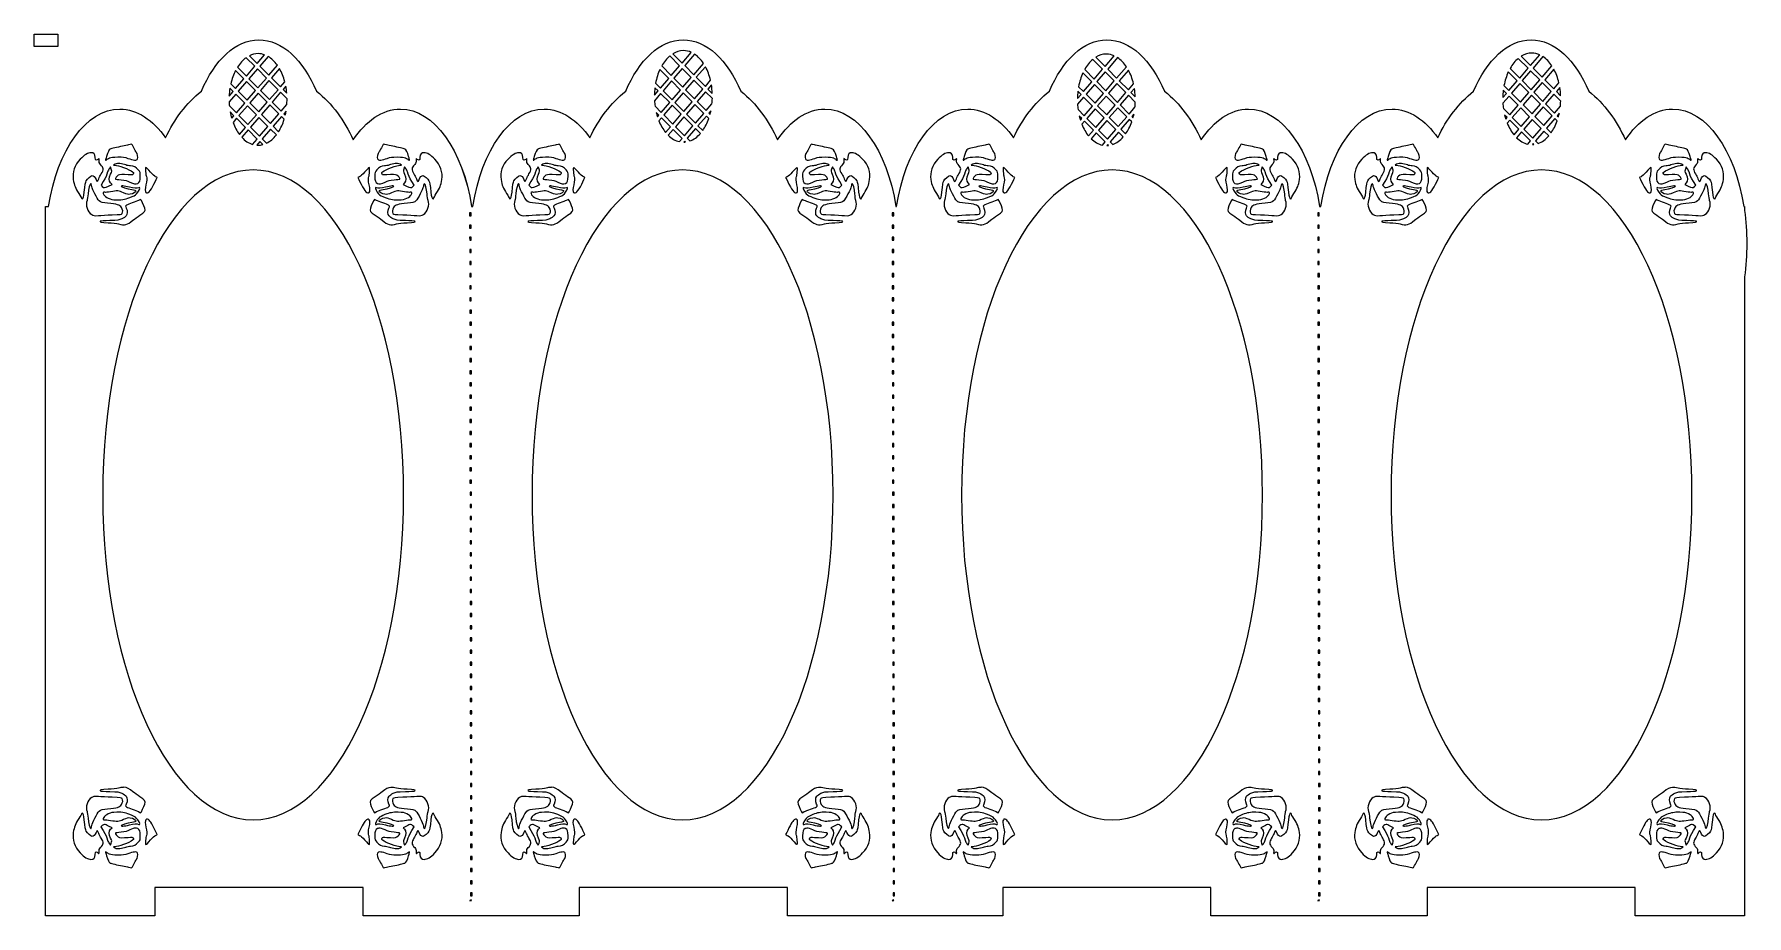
# Model space of a CAD drawing. Header units: centimetres. Extents: x -13.8 to 13.6, y -7 to 7.1.
import ezdxf

# ---------------------------------------------------------------- set-up
doc = ezdxf.new("R2010")
doc.units = ezdxf.units.CM
doc.header["$MEASUREMENT"] = 0
doc.header["$XCLIPFRAME"] = 0
doc.layers.add('Layer 1', color=7, linetype='Continuous')
picture_1 = doc.add_image_def('image1.jpg', size_in_pixel=(1960, 1009))
picture_2 = doc.add_image_def('image2.jpg', size_in_pixel=(1960, 1009))

msp = doc.modelspace()

# ---------------------------------------------------------------- linework, layer by layer
at = {"layer": 'Layer 1', "lineweight": 25}
for points, knots in [([(-10.20109, 7.00752), (-10.57569, 7.00752), (-10.90926, 6.68442), (-11.123, 6.18318), (-11.123, 6.18318), (-11.36048, 5.99636), (-11.55765, 5.74036), (-11.69516, 5.43739), (-11.69516, 5.43739), (-11.89723, 5.72637), (-12.15137, 5.89958), (-12.42855, 5.89958), (-12.42855, 5.89958), (-12.96993, 5.89958), (-13.42716, 5.24048), (-13.56957, 4.34185), (-13.56957, 4.34185), (-13.56957, 4.34185), (-13.61587, 4.34185), (-13.61587, 4.34185), (-13.61587, 4.34185), (-13.61587, 4.34185), (-13.61587, 3.74819), (-13.61587, 3.74819), (-13.61587, 3.74819), (-13.61587, 3.74819), (-13.61587, -4.83589), (-13.61587, -4.83589), (-13.61587, -4.83589), (-13.61587, -4.83589), (-13.61587, -6.55651), (-13.61587, -6.55651), (-13.61587, -6.55651), (-13.61587, -6.55651), (-13.61587, -7.00796), (-13.61587, -7.00796), (-13.61587, -7.00796), (-13.61587, -7.00796), (-11.86714, -7.00796), (-11.86714, -7.00796), (-11.86714, -7.00796), (-11.86714, -7.00796), (-11.86714, -6.55651), (-11.86714, -6.55651), (-11.86714, -6.55651), (-11.86714, -6.55651), (-8.53504, -6.55651), (-8.53504, -6.55651), (-8.53504, -6.55651), (-8.53504, -6.55651), (-8.53504, -7.00796), (-8.53504, -7.00796), (-8.53504, -7.00796), (-8.53504, -7.00796), (-6.82352, -7.00796), (-6.82352, -7.00796), (-6.82352, -7.00796), (-6.82352, -7.00796), (-6.78631, -7.00796), (-6.78631, -7.00796), (-6.78631, -7.00796), (-6.78631, -7.00796), (-5.07479, -7.00796), (-5.07479, -7.00796), (-5.07479, -7.00796), (-5.07479, -7.00796), (-5.07479, -6.55651), (-5.07479, -6.55651), (-5.07479, -6.55651), (-5.07479, -6.55651), (-1.74269, -6.55651), (-1.74269, -6.55651), (-1.74269, -6.55651), (-1.74269, -6.55651), (-1.74269, -7.00796), (-1.74269, -7.00796), (-1.74269, -7.00796), (-1.74269, -7.00796), (0.00604, -7.00796), (0.00604, -7.00796), (0.00604, -7.00796), (0.00604, -7.00796), (1.70681, -7.00796), (1.70681, -7.00796), (1.70681, -7.00796), (1.70681, -7.00796), (1.70681, -6.55651), (1.70681, -6.55651), (1.70681, -6.55651), (1.70681, -6.55651), (5.03891, -6.55651), (5.03891, -6.55651), (5.03891, -6.55651), (5.03891, -6.55651), (5.03891, -7.00796), (5.03891, -7.00796), (5.03891, -7.00796), (5.03891, -7.00796), (6.78764, -7.00796), (6.78764, -7.00796), (6.78764, -7.00796), (6.78764, -7.00796), (8.49834, -7.00796), (8.49834, -7.00796), (8.49834, -7.00796), (8.49834, -7.00796), (8.49834, -6.55651), (8.49834, -6.55651), (8.49834, -6.55651), (8.49834, -6.55651), (11.83044, -6.55651), (11.83044, -6.55651), (11.83044, -6.55651), (11.83044, -6.55651), (11.83044, -7.00796), (11.83044, -7.00796), (11.83044, -7.00796), (11.83044, -7.00796), (13.57917, -7.00796), (13.57917, -7.00796), (13.57917, -7.00796), (13.57917, -7.00796), (13.57917, -6.55651), (13.57917, -6.55651), (13.57917, -6.55651), (13.57917, -6.55651), (13.57917, -4.83589), (13.57917, -4.83589), (13.57917, -4.83589), (13.57917, -4.83589), (13.57917, 3.21654), (13.57917, 3.21654), (13.57917, 3.21654), (13.60302, 3.38651), (13.61555, 3.56482), (13.61555, 3.74819), (13.61555, 3.74819), (13.61556, 3.93156), (13.60303, 4.10904), (13.57917, 4.27901), (13.57917, 4.27901), (13.57917, 4.27901), (13.57917, 4.34185), (13.57917, 4.34185), (13.57917, 4.34185), (13.57917, 4.34185), (13.56925, 4.34185), (13.56925, 4.34185), (13.56925, 4.34185), (13.42685, 5.24048), (12.97044, 5.89958), (12.42906, 5.89958), (12.42906, 5.89958), (12.14171, 5.89958), (11.87792, 5.71345), (11.67252, 5.40514), (11.67252, 5.40514), (11.53455, 5.72194), (11.33203, 5.98987), (11.0863, 6.18318), (11.0863, 6.18318), (10.87255, 6.68442), (10.53899, 7.00752), (10.16439, 7.00752), (10.16439, 7.00752), (9.7898, 7.00752), (9.45705, 6.68442), (9.24331, 6.18318), (9.24331, 6.18318), (9.00583, 5.99636), (8.80783, 5.74036), (8.67032, 5.43739), (8.67032, 5.43739), (8.46825, 5.72637), (8.21411, 5.89958), (7.93693, 5.89958), (7.93693, 5.89958), (7.39555, 5.89958), (6.93914, 5.24048), (6.79674, 4.34185), (6.79674, 4.34185), (6.79674, 4.34185), (6.77772, 4.34185), (6.77772, 4.34185), (6.77772, 4.34185), (6.63532, 5.24048), (6.17892, 5.89958), (5.63753, 5.89958), (5.63753, 5.89958), (5.35021, 5.89958), (5.08639, 5.71345), (4.88099, 5.40514), (4.88099, 5.40514), (4.74303, 5.72194), (4.54051, 5.98987), (4.29477, 6.18318), (4.29477, 6.18318), (4.08103, 6.68442), (3.74746, 7.00752), (3.37286, 7.00752), (3.37286, 7.00752), (2.99827, 7.00752), (2.66552, 6.68442), (2.45178, 6.18318), (2.45178, 6.18318), (2.2143, 5.99636), (2.0163, 5.74036), (1.87879, 5.43739), (1.87879, 5.43739), (1.67672, 5.72637), (1.42258, 5.89958), (1.1454, 5.89958), (1.1454, 5.89958), (0.60401, 5.89958), (0.14761, 5.24048), (0.00521, 4.34185), (0.00521, 4.34185), (0.00521, 4.34185), (-0.00471, 4.34185), (-0.00471, 4.34185), (-0.00471, 4.34185), (-0.14711, 5.24048), (-0.60268, 5.89958), (-1.14407, 5.89958), (-1.14407, 5.89958), (-1.43139, 5.89958), (-1.69604, 5.71345), (-1.90144, 5.40514), (-1.90144, 5.40514), (-2.0394, 5.72194), (-2.2411, 5.98987), (-2.48683, 6.18318), (-2.48683, 6.18318), (-2.70058, 6.68442), (-3.03414, 7.00752), (-3.40874, 7.00752), (-3.40874, 7.00752), (-3.78333, 7.00752), (-4.1169, 6.68442), (-4.33065, 6.18318), (-4.33065, 6.18318), (-4.56812, 5.99636), (-4.7653, 5.74036), (-4.90281, 5.43739), (-4.90281, 5.43739), (-5.10488, 5.72637), (-5.35902, 5.89958), (-5.6362, 5.89958), (-5.6362, 5.89958), (-6.17759, 5.89958), (-6.63481, 5.24048), (-6.77722, 4.34185), (-6.77722, 4.34185), (-6.77722, 4.34185), (-6.78632, 4.34185), (-6.78632, 4.34185), (-6.78632, 4.34185), (-6.78632, 4.34185), (-6.79624, 4.34185), (-6.79624, 4.34185), (-6.79624, 4.34185), (-6.93864, 5.24048), (-7.39505, 5.89958), (-7.93643, 5.89958), (-7.93643, 5.89958), (-8.22375, 5.89958), (-8.48757, 5.71345), (-8.69297, 5.40514), (-8.69297, 5.40514), (-8.83093, 5.72194), (-9.03346, 5.98987), (-9.27919, 6.18318), (-9.27919, 6.18318), (-9.49294, 6.68442), (-9.8265, 7.00752), (-10.2011, 7.00752), (-10.2011, 7.00752), (-10.2011, 7.00752), (-10.20109, 7.00752), (-10.20109, 7.00752)], [0, 0, 0, 0, 0.01408451, 0.01408451, 0.01408451, 0.01408451, 0.02816901, 0.02816901, 0.02816901, 0.02816901, 0.04225352, 0.04225352, 0.04225352, 0.04225352, 0.05633803, 0.05633803, 0.05633803, 0.05633803, 0.07042254, 0.07042254, 0.07042254, 0.07042254, 0.08450704, 0.08450704, 0.08450704, 0.08450704, 0.09859155, 0.09859155, 0.09859155, 0.09859155, 0.11267606, 0.11267606, 0.11267606, 0.11267606, 0.12676056, 0.12676056, 0.12676056, 0.12676056, 0.14084507, 0.14084507, 0.14084507, 0.14084507, 0.15492958, 0.15492958, 0.15492958, 0.15492958, 0.16901408, 0.16901408, 0.16901408, 0.16901408, 0.18309859, 0.18309859, 0.18309859, 0.18309859, 0.1971831, 0.1971831, 0.1971831, 0.1971831, 0.21126761, 0.21126761, 0.21126761, 0.21126761, 0.22535211, 0.22535211, 0.22535211, 0.22535211, 0.23943662, 0.23943662, 0.23943662, 0.23943662, 0.25352113, 0.25352113, 0.25352113, 0.25352113, 0.26760563, 0.26760563, 0.26760563, 0.26760563, 0.28169014, 0.28169014, 0.28169014, 0.28169014, 0.29577465, 0.29577465, 0.29577465, 0.29577465, 0.30985915, 0.30985915, 0.30985915, 0.30985915, 0.32394366, 0.32394366, 0.32394366, 0.32394366, 0.33802817, 0.33802817, 0.33802817, 0.33802817, 0.35211268, 0.35211268, 0.35211268, 0.35211268, 0.36619718, 0.36619718, 0.36619718, 0.36619718, 0.38028169, 0.38028169, 0.38028169, 0.38028169, 0.3943662, 0.3943662, 0.3943662, 0.3943662, 0.4084507, 0.4084507, 0.4084507, 0.4084507, 0.42253521, 0.42253521, 0.42253521, 0.42253521, 0.43661972, 0.43661972, 0.43661972, 0.43661972, 0.45070423, 0.45070423, 0.45070423, 0.45070423, 0.46478873, 0.46478873, 0.46478873, 0.46478873, 0.47887324, 0.47887324, 0.47887324, 0.47887324, 0.49295775, 0.49295775, 0.49295775, 0.49295775, 0.50704225, 0.50704225, 0.50704225, 0.50704225, 0.52112676, 0.52112676, 0.52112676, 0.52112676, 0.53521127, 0.53521127, 0.53521127, 0.53521127, 0.54929577, 0.54929577, 0.54929577, 0.54929577, 0.56338028, 0.56338028, 0.56338028, 0.56338028, 0.57746479, 0.57746479, 0.57746479, 0.57746479, 0.5915493, 0.5915493, 0.5915493, 0.5915493, 0.6056338, 0.6056338, 0.6056338, 0.6056338, 0.61971831, 0.61971831, 0.61971831, 0.61971831, 0.63380282, 0.63380282, 0.63380282, 0.63380282, 0.64788732, 0.64788732, 0.64788732, 0.64788732, 0.66197183, 0.66197183, 0.66197183, 0.66197183, 0.67605634, 0.67605634, 0.67605634, 0.67605634, 0.69014085, 0.69014085, 0.69014085, 0.69014085, 0.70422535, 0.70422535, 0.70422535, 0.70422535, 0.71830986, 0.71830986, 0.71830986, 0.71830986, 0.73239437, 0.73239437, 0.73239437, 0.73239437, 0.74647887, 0.74647887, 0.74647887, 0.74647887, 0.76056338, 0.76056338, 0.76056338, 0.76056338, 0.77464789, 0.77464789, 0.77464789, 0.77464789, 0.78873239, 0.78873239, 0.78873239, 0.78873239, 0.8028169, 0.8028169, 0.8028169, 0.8028169, 0.81690141, 0.81690141, 0.81690141, 0.81690141, 0.83098592, 0.83098592, 0.83098592, 0.83098592, 0.84507042, 0.84507042, 0.84507042, 0.84507042, 0.85915493, 0.85915493, 0.85915493, 0.85915493, 0.87323944, 0.87323944, 0.87323944, 0.87323944, 0.88732394, 0.88732394, 0.88732394, 0.88732394, 0.90140845, 0.90140845, 0.90140845, 0.90140845, 0.91549296, 0.91549296, 0.91549296, 0.91549296, 0.92957746, 0.92957746, 0.92957746, 0.92957746, 0.94366197, 0.94366197, 0.94366197, 0.94366197, 0.95774648, 0.95774648, 0.95774648, 0.95774648, 0.97183099, 0.97183099, 0.97183099, 0.97183099, 1, 1, 1, 1]), ([(-10.20109, 7.00752), (-10.57569, 7.00752), (-10.90926, 6.68442), (-11.123, 6.18318), (-11.123, 6.18318), (-11.36048, 5.99636), (-11.55765, 5.74036), (-11.69516, 5.43739), (-11.69516, 5.43739), (-11.89723, 5.72637), (-12.15137, 5.89958), (-12.42855, 5.89958), (-12.42855, 5.89958), (-12.96993, 5.89958), (-13.42716, 5.24048), (-13.56957, 4.34185), (-13.56957, 4.34185), (-13.56957, 4.34185), (-13.61587, 4.34185), (-13.61587, 4.34185), (-13.61587, 4.34185), (-13.61587, 4.34185), (-13.61587, 3.74819), (-13.61587, 3.74819), (-13.61587, 3.74819), (-13.61587, 3.74819), (-13.61587, -4.83589), (-13.61587, -4.83589), (-13.61587, -4.83589), (-13.61587, -4.83589), (-13.61587, -6.55651), (-13.61587, -6.55651), (-13.61587, -6.55651), (-13.61587, -6.55651), (-13.61587, -7.00796), (-13.61587, -7.00796), (-13.61587, -7.00796), (-13.61587, -7.00796), (-11.86714, -7.00796), (-11.86714, -7.00796), (-11.86714, -7.00796), (-11.86714, -7.00796), (-11.86714, -6.55651), (-11.86714, -6.55651), (-11.86714, -6.55651), (-11.86714, -6.55651), (-8.53504, -6.55651), (-8.53504, -6.55651), (-8.53504, -6.55651), (-8.53504, -6.55651), (-8.53504, -7.00796), (-8.53504, -7.00796), (-8.53504, -7.00796), (-8.53504, -7.00796), (-6.82352, -7.00796), (-6.82352, -7.00796), (-6.82352, -7.00796), (-6.82352, -7.00796), (-6.78631, -7.00796), (-6.78631, -7.00796), (-6.78631, -7.00796), (-6.78631, -7.00796), (-5.07479, -7.00796), (-5.07479, -7.00796), (-5.07479, -7.00796), (-5.07479, -7.00796), (-5.07479, -6.55651), (-5.07479, -6.55651), (-5.07479, -6.55651), (-5.07479, -6.55651), (-1.74269, -6.55651), (-1.74269, -6.55651), (-1.74269, -6.55651), (-1.74269, -6.55651), (-1.74269, -7.00796), (-1.74269, -7.00796), (-1.74269, -7.00796), (-1.74269, -7.00796), (0.00604, -7.00796), (0.00604, -7.00796), (0.00604, -7.00796), (0.00604, -7.00796), (1.70681, -7.00796), (1.70681, -7.00796), (1.70681, -7.00796), (1.70681, -7.00796), (1.70681, -6.55651), (1.70681, -6.55651), (1.70681, -6.55651), (1.70681, -6.55651), (5.03891, -6.55651), (5.03891, -6.55651), (5.03891, -6.55651), (5.03891, -6.55651), (5.03891, -7.00796), (5.03891, -7.00796), (5.03891, -7.00796), (5.03891, -7.00796), (6.78764, -7.00796), (6.78764, -7.00796), (6.78764, -7.00796), (6.78764, -7.00796), (8.49834, -7.00796), (8.49834, -7.00796), (8.49834, -7.00796), (8.49834, -7.00796), (8.49834, -6.55651), (8.49834, -6.55651), (8.49834, -6.55651), (8.49834, -6.55651), (11.83044, -6.55651), (11.83044, -6.55651), (11.83044, -6.55651), (11.83044, -6.55651), (11.83044, -7.00796), (11.83044, -7.00796), (11.83044, -7.00796), (11.83044, -7.00796), (13.57917, -7.00796), (13.57917, -7.00796), (13.57917, -7.00796), (13.57917, -7.00796), (13.57917, -6.55651), (13.57917, -6.55651), (13.57917, -6.55651), (13.57917, -6.55651), (13.57917, -4.83589), (13.57917, -4.83589), (13.57917, -4.83589), (13.57917, -4.83589), (13.57917, 3.21654), (13.57917, 3.21654), (13.57917, 3.21654), (13.60302, 3.38651), (13.61555, 3.56482), (13.61555, 3.74819), (13.61555, 3.74819), (13.61556, 3.93156), (13.60303, 4.10904), (13.57917, 4.27901), (13.57917, 4.27901), (13.57917, 4.27901), (13.57917, 4.34185), (13.57917, 4.34185), (13.57917, 4.34185), (13.57917, 4.34185), (13.56925, 4.34185), (13.56925, 4.34185), (13.56925, 4.34185), (13.42685, 5.24048), (12.97044, 5.89958), (12.42906, 5.89958), (12.42906, 5.89958), (12.14171, 5.89958), (11.87791, 5.71345), (11.67251, 5.40514), (11.67251, 5.40514), (11.53454, 5.72194), (11.33202, 5.98987), (11.08629, 6.18318), (11.08629, 6.18318), (10.87254, 6.68442), (10.53898, 7.00752), (10.16438, 7.00752), (10.16438, 7.00752), (9.78979, 7.00752), (9.45704, 6.68442), (9.2433, 6.18318), (9.2433, 6.18318), (9.00582, 5.99636), (8.80782, 5.74036), (8.67031, 5.43739), (8.67031, 5.43739), (8.46824, 5.72637), (8.2141, 5.89958), (7.93692, 5.89958), (7.93692, 5.89958), (7.39554, 5.89958), (6.93913, 5.24048), (6.79673, 4.34185), (6.79673, 4.34185), (6.79673, 4.34185), (6.77771, 4.34185), (6.77771, 4.34185), (6.77771, 4.34185), (6.63531, 5.24048), (6.17891, 5.89958), (5.63752, 5.89958), (5.63752, 5.89958), (5.3502, 5.89958), (5.08638, 5.71345), (4.88098, 5.40514), (4.88098, 5.40514), (4.74302, 5.72194), (4.5405, 5.98987), (4.29476, 6.18318), (4.29476, 6.18318), (4.08102, 6.68442), (3.74745, 7.00752), (3.37285, 7.00752), (3.37285, 7.00752), (2.99826, 7.00752), (2.66551, 6.68442), (2.45177, 6.18318), (2.45177, 6.18318), (2.21429, 5.99636), (2.01629, 5.74036), (1.87878, 5.43739), (1.87878, 5.43739), (1.67671, 5.72637), (1.42257, 5.89958), (1.14539, 5.89958), (1.14539, 5.89958), (0.604, 5.89958), (0.1476, 5.24048), (0.0052, 4.34185), (0.0052, 4.34185), (0.0052, 4.34185), (-0.00472, 4.34185), (-0.00472, 4.34185), (-0.00472, 4.34185), (-0.14712, 5.24048), (-0.60269, 5.89958), (-1.14408, 5.89958), (-1.14408, 5.89958), (-1.4314, 5.89958), (-1.69605, 5.71345), (-1.90145, 5.40514), (-1.90145, 5.40514), (-2.03941, 5.72194), (-2.24111, 5.98987), (-2.48684, 6.18318), (-2.48684, 6.18318), (-2.70059, 6.68442), (-3.03415, 7.00752), (-3.40875, 7.00752), (-3.40875, 7.00752), (-3.78334, 7.00752), (-4.11691, 6.68442), (-4.33066, 6.18318), (-4.33066, 6.18318), (-4.56813, 5.99636), (-4.76531, 5.74036), (-4.90282, 5.43739), (-4.90282, 5.43739), (-5.10489, 5.72637), (-5.35903, 5.89958), (-5.63621, 5.89958), (-5.63621, 5.89958), (-6.1776, 5.89958), (-6.63482, 5.24048), (-6.77723, 4.34185), (-6.77723, 4.34185), (-6.77723, 4.34185), (-6.78633, 4.34185), (-6.78633, 4.34185), (-6.78633, 4.34185), (-6.78633, 4.34185), (-6.79625, 4.34185), (-6.79625, 4.34185), (-6.79625, 4.34185), (-6.93865, 5.24048), (-7.39506, 5.89958), (-7.93644, 5.89958), (-7.93644, 5.89958), (-8.22376, 5.89958), (-8.48759, 5.71345), (-8.69298, 5.40514), (-8.69298, 5.40514), (-8.83094, 5.72194), (-9.03346, 5.98987), (-9.2792, 6.18318), (-9.2792, 6.18318), (-9.49295, 6.68442), (-9.82651, 7.00752), (-10.20111, 7.00752), (-10.20111, 7.00752), (-10.20111, 7.00752), (-10.20109, 7.00752), (-10.20109, 7.00752)], [0, 0, 0, 0, 0.01408451, 0.01408451, 0.01408451, 0.01408451, 0.02816901, 0.02816901, 0.02816901, 0.02816901, 0.04225352, 0.04225352, 0.04225352, 0.04225352, 0.05633803, 0.05633803, 0.05633803, 0.05633803, 0.07042254, 0.07042254, 0.07042254, 0.07042254, 0.08450704, 0.08450704, 0.08450704, 0.08450704, 0.09859155, 0.09859155, 0.09859155, 0.09859155, 0.11267606, 0.11267606, 0.11267606, 0.11267606, 0.12676056, 0.12676056, 0.12676056, 0.12676056, 0.14084507, 0.14084507, 0.14084507, 0.14084507, 0.15492958, 0.15492958, 0.15492958, 0.15492958, 0.16901408, 0.16901408, 0.16901408, 0.16901408, 0.18309859, 0.18309859, 0.18309859, 0.18309859, 0.1971831, 0.1971831, 0.1971831, 0.1971831, 0.21126761, 0.21126761, 0.21126761, 0.21126761, 0.22535211, 0.22535211, 0.22535211, 0.22535211, 0.23943662, 0.23943662, 0.23943662, 0.23943662, 0.25352113, 0.25352113, 0.25352113, 0.25352113, 0.26760563, 0.26760563, 0.26760563, 0.26760563, 0.28169014, 0.28169014, 0.28169014, 0.28169014, 0.29577465, 0.29577465, 0.29577465, 0.29577465, 0.30985915, 0.30985915, 0.30985915, 0.30985915, 0.32394366, 0.32394366, 0.32394366, 0.32394366, 0.33802817, 0.33802817, 0.33802817, 0.33802817, 0.35211268, 0.35211268, 0.35211268, 0.35211268, 0.36619718, 0.36619718, 0.36619718, 0.36619718, 0.38028169, 0.38028169, 0.38028169, 0.38028169, 0.3943662, 0.3943662, 0.3943662, 0.3943662, 0.4084507, 0.4084507, 0.4084507, 0.4084507, 0.42253521, 0.42253521, 0.42253521, 0.42253521, 0.43661972, 0.43661972, 0.43661972, 0.43661972, 0.45070423, 0.45070423, 0.45070423, 0.45070423, 0.46478873, 0.46478873, 0.46478873, 0.46478873, 0.47887324, 0.47887324, 0.47887324, 0.47887324, 0.49295775, 0.49295775, 0.49295775, 0.49295775, 0.50704225, 0.50704225, 0.50704225, 0.50704225, 0.52112676, 0.52112676, 0.52112676, 0.52112676, 0.53521127, 0.53521127, 0.53521127, 0.53521127, 0.54929577, 0.54929577, 0.54929577, 0.54929577, 0.56338028, 0.56338028, 0.56338028, 0.56338028, 0.57746479, 0.57746479, 0.57746479, 0.57746479, 0.5915493, 0.5915493, 0.5915493, 0.5915493, 0.6056338, 0.6056338, 0.6056338, 0.6056338, 0.61971831, 0.61971831, 0.61971831, 0.61971831, 0.63380282, 0.63380282, 0.63380282, 0.63380282, 0.64788732, 0.64788732, 0.64788732, 0.64788732, 0.66197183, 0.66197183, 0.66197183, 0.66197183, 0.67605634, 0.67605634, 0.67605634, 0.67605634, 0.69014085, 0.69014085, 0.69014085, 0.69014085, 0.70422535, 0.70422535, 0.70422535, 0.70422535, 0.71830986, 0.71830986, 0.71830986, 0.71830986, 0.73239437, 0.73239437, 0.73239437, 0.73239437, 0.74647887, 0.74647887, 0.74647887, 0.74647887, 0.76056338, 0.76056338, 0.76056338, 0.76056338, 0.77464789, 0.77464789, 0.77464789, 0.77464789, 0.78873239, 0.78873239, 0.78873239, 0.78873239, 0.8028169, 0.8028169, 0.8028169, 0.8028169, 0.81690141, 0.81690141, 0.81690141, 0.81690141, 0.83098592, 0.83098592, 0.83098592, 0.83098592, 0.84507042, 0.84507042, 0.84507042, 0.84507042, 0.85915493, 0.85915493, 0.85915493, 0.85915493, 0.87323944, 0.87323944, 0.87323944, 0.87323944, 0.88732394, 0.88732394, 0.88732394, 0.88732394, 0.90140845, 0.90140845, 0.90140845, 0.90140845, 0.91549296, 0.91549296, 0.91549296, 0.91549296, 0.92957746, 0.92957746, 0.92957746, 0.92957746, 0.94366197, 0.94366197, 0.94366197, 0.94366197, 0.95774648, 0.95774648, 0.95774648, 0.95774648, 0.97183099, 0.97183099, 0.97183099, 0.97183099, 1, 1, 1, 1]), ([(-10.40614, 6.72144), (-10.40614, 6.72144), (-10.26889, 6.58336), (-10.26889, 6.58336), (-10.26889, 6.58336), (-10.26889, 6.58336), (-10.40284, 6.42792), (-10.40284, 6.42792), (-10.40284, 6.42792), (-10.40284, 6.42792), (-10.54423, 6.56931), (-10.54423, 6.56931), (-10.54423, 6.56931), (-10.50453, 6.63225), (-10.4581, 6.68442), (-10.40615, 6.72145), (-10.40615, 6.72145), (-10.40615, 6.72145), (-10.40614, 6.72144), (-10.40614, 6.72144)], [0, 0, 0, 0, 0.16666667, 0.16666667, 0.16666667, 0.16666667, 0.33333333, 0.33333333, 0.33333333, 0.33333333, 0.5, 0.5, 0.5, 0.5, 0.66666667, 0.66666667, 0.66666667, 0.66666667, 1, 1, 1, 1]), ([(-10.21514, 6.78593), (-10.17897, 6.78593), (-10.14392, 6.77929), (-10.11013, 6.76691), (-10.11013, 6.76691), (-10.11013, 6.76691), (-10.22919, 6.62883), (-10.22919, 6.62883), (-10.22919, 6.62883), (-10.22919, 6.62883), (-10.35321, 6.75285), (-10.35321, 6.75285), (-10.35321, 6.75285), (-10.30958, 6.77428), (-10.26318, 6.78592), (-10.21513, 6.78592), (-10.21513, 6.78592), (-10.21513, 6.78592), (-10.21514, 6.78593), (-10.21514, 6.78593)], [0, 0, 0, 0, 0.16666667, 0.16666667, 0.16666667, 0.16666667, 0.33333333, 0.33333333, 0.33333333, 0.33333333, 0.5, 0.5, 0.5, 0.5, 0.66666667, 0.66666667, 0.66666667, 0.66666667, 1, 1, 1, 1]), ([(-10.05474, 6.74129), (-9.99959, 6.70923), (-9.94977, 6.6605), (-9.90674, 6.5999), (-9.90674, 6.5999), (-9.90674, 6.5999), (-10.04316, 6.44198), (-10.04316, 6.44198), (-10.04316, 6.44198), (-10.04316, 6.44198), (-10.18786, 6.58667), (-10.18786, 6.58667), (-10.18786, 6.58667), (-10.18786, 6.58667), (-10.05474, 6.74129), (-10.05474, 6.74129)], [0, 0, 0, 0, 0.2, 0.2, 0.2, 0.2, 0.4, 0.4, 0.4, 0.4, 0.6, 0.6, 0.6, 0.6, 1, 1, 1, 1]), ([(-3.62371, 6.74955), (-3.62371, 6.74955), (-3.46661, 6.59163), (-3.46661, 6.59163), (-3.46661, 6.59163), (-3.46661, 6.59163), (-3.60056, 6.43536), (-3.60056, 6.43536), (-3.60056, 6.43536), (-3.60056, 6.43536), (-3.75352, 6.58915), (-3.75352, 6.58915), (-3.75352, 6.58915), (-3.71692, 6.65398), (-3.67273, 6.70853), (-3.62371, 6.74955)], [0, 0, 0, 0, 0.2, 0.2, 0.2, 0.2, 0.4, 0.4, 0.4, 0.4, 0.6, 0.6, 0.6, 0.6, 1, 1, 1, 1]), ([(-3.40708, 6.83472), (-3.36316, 6.83472), (-3.32088, 6.82459), (-3.28058, 6.80661), (-3.28058, 6.80661), (-3.28058, 6.80661), (-3.42693, 6.63628), (-3.42693, 6.63628), (-3.42693, 6.63628), (-3.42693, 6.63628), (-3.57493, 6.78511), (-3.57493, 6.78511), (-3.57493, 6.78511), (-3.52288, 6.81698), (-3.46629, 6.83472), (-3.40708, 6.83472)], [0, 0, 0, 0, 0.2, 0.2, 0.2, 0.2, 0.4, 0.4, 0.4, 0.4, 0.6, 0.6, 0.6, 0.6, 1, 1, 1, 1]), ([(-3.22766, 6.77767), (-3.17436, 6.74251), (-3.1265, 6.69262), (-3.08545, 6.6305), (-3.08545, 6.6305), (-3.08545, 6.6305), (-3.24089, 6.44943), (-3.24089, 6.44943), (-3.24089, 6.44943), (-3.24089, 6.44943), (-3.38558, 6.59412), (-3.38558, 6.59412), (-3.38558, 6.59412), (-3.38558, 6.59412), (-3.22766, 6.77767), (-3.22766, 6.77767)], [0, 0, 0, 0, 0.2, 0.2, 0.2, 0.2, 0.4, 0.4, 0.4, 0.4, 0.6, 0.6, 0.6, 0.6, 1, 1, 1, 1]), ([(3.14631, 6.69498), (3.14631, 6.69498), (3.30423, 6.53623), (3.30423, 6.53623), (3.30423, 6.53623), (3.30423, 6.53623), (3.17028, 6.37996), (3.17028, 6.37996), (3.17028, 6.37996), (3.17028, 6.37996), (3.01732, 6.53375), (3.01732, 6.53375), (3.01732, 6.53375), (3.0538, 6.59846), (3.09747, 6.65392), (3.1463, 6.69498), (3.1463, 6.69498), (3.1463, 6.69498), (3.14631, 6.69498), (3.14631, 6.69498)], [0, 0, 0, 0, 0.16666667, 0.16666667, 0.16666667, 0.16666667, 0.33333333, 0.33333333, 0.33333333, 0.33333333, 0.5, 0.5, 0.5, 0.5, 0.66666667, 0.66666667, 0.66666667, 0.66666667, 1, 1, 1, 1]), ([(3.36377, 6.78015), (3.4077, 6.78015), (3.44997, 6.77006), (3.49028, 6.75204), (3.49028, 6.75204), (3.49028, 6.75204), (3.34311, 6.58089), (3.34311, 6.58089), (3.34311, 6.58089), (3.34311, 6.58089), (3.19511, 6.72972), (3.19511, 6.72972), (3.19511, 6.72972), (3.24743, 6.76205), (3.3042, 6.78016), (3.36378, 6.78016), (3.36378, 6.78016), (3.36378, 6.78016), (3.36377, 6.78015), (3.36377, 6.78015)], [0, 0, 0, 0, 0.16666667, 0.16666667, 0.16666667, 0.16666667, 0.33333333, 0.33333333, 0.33333333, 0.33333333, 0.5, 0.5, 0.5, 0.5, 0.66666667, 0.66666667, 0.66666667, 0.66666667, 1, 1, 1, 1]), ([(3.54319, 6.7231), (3.59652, 6.68784), (3.64433, 6.63737), (3.6854, 6.5751), (3.6854, 6.5751), (3.6854, 6.5751), (3.52913, 6.39403), (3.52913, 6.39403), (3.52913, 6.39403), (3.52913, 6.39403), (3.38526, 6.53955), (3.38526, 6.53955), (3.38526, 6.53955), (3.38526, 6.53955), (3.54318, 6.7231), (3.54318, 6.7231), (3.54318, 6.7231), (3.54318, 6.7231), (3.54319, 6.7231), (3.54319, 6.7231)], [0, 0, 0, 0, 0.16666667, 0.16666667, 0.16666667, 0.16666667, 0.33333333, 0.33333333, 0.33333333, 0.33333333, 0.5, 0.5, 0.5, 0.5, 0.66666667, 0.66666667, 0.66666667, 0.66666667, 1, 1, 1, 1]), ([(9.95685, 6.71069), (9.95685, 6.71069), (10.11477, 6.55194), (10.11477, 6.55194), (10.11477, 6.55194), (10.11477, 6.55194), (9.98082, 6.3965), (9.98082, 6.3965), (9.98082, 6.3965), (9.98082, 6.3965), (9.82786, 6.55029), (9.82786, 6.55029), (9.82786, 6.55029), (9.86443, 6.6148), (9.90799, 6.66978), (9.95684, 6.71069), (9.95684, 6.71069), (9.95684, 6.71069), (9.95685, 6.71069), (9.95685, 6.71069)], [0, 0, 0, 0, 0.16666667, 0.16666667, 0.16666667, 0.16666667, 0.33333333, 0.33333333, 0.33333333, 0.33333333, 0.5, 0.5, 0.5, 0.5, 0.66666667, 0.66666667, 0.66666667, 0.66666667, 1, 1, 1, 1]), ([(10.17431, 6.79586), (10.21823, 6.79586), (10.26055, 6.78577), (10.30081, 6.76775), (10.30081, 6.76775), (10.30081, 6.76775), (10.15364, 6.59742), (10.15364, 6.59742), (10.15364, 6.59742), (10.15364, 6.59742), (10.00564, 6.74542), (10.00564, 6.74542), (10.00564, 6.74542), (10.05796, 6.77764), (10.11483, 6.79586), (10.17431, 6.79586)], [0, 0, 0, 0, 0.2, 0.2, 0.2, 0.2, 0.4, 0.4, 0.4, 0.4, 0.6, 0.6, 0.6, 0.6, 1, 1, 1, 1]), ([(10.35373, 6.73881), (10.4065, 6.70375), (10.45442, 6.65326), (10.49512, 6.59164), (10.49512, 6.59164), (10.49512, 6.59164), (10.33968, 6.41057), (10.33968, 6.41057), (10.33968, 6.41057), (10.33968, 6.41057), (10.19581, 6.55526), (10.19581, 6.55526), (10.19581, 6.55526), (10.19581, 6.55526), (10.35373, 6.73881), (10.35373, 6.73881)], [0, 0, 0, 0, 0.2, 0.2, 0.2, 0.2, 0.4, 0.4, 0.4, 0.4, 0.6, 0.6, 0.6, 0.6, 1, 1, 1, 1]), ([(-10.57481, 6.51639), (-10.57481, 6.51639), (-10.44169, 6.38244), (-10.44169, 6.38244), (-10.44169, 6.38244), (-10.44169, 6.38244), (-10.57564, 6.227), (-10.57564, 6.227), (-10.57564, 6.227), (-10.57564, 6.227), (-10.65171, 6.30307), (-10.65171, 6.30307), (-10.65171, 6.30307), (-10.63365, 6.38128), (-10.60766, 6.45316), (-10.57482, 6.51639), (-10.57482, 6.51639), (-10.57482, 6.51639), (-10.57481, 6.51639), (-10.57481, 6.51639)], [0, 0, 0, 0, 0.16666667, 0.16666667, 0.16666667, 0.16666667, 0.33333333, 0.33333333, 0.33333333, 0.33333333, 0.5, 0.5, 0.5, 0.5, 0.66666667, 0.66666667, 0.66666667, 0.66666667, 1, 1, 1, 1]), ([(-10.39953, 6.34028), (-10.39953, 6.34028), (-10.25566, 6.19559), (-10.25566, 6.19559), (-10.25566, 6.19559), (-10.25566, 6.19559), (-10.38961, 6.04015), (-10.38961, 6.04015), (-10.38961, 6.04015), (-10.38961, 6.04015), (-10.53348, 6.18484), (-10.53348, 6.18484), (-10.53348, 6.18484), (-10.53348, 6.18484), (-10.39953, 6.34028), (-10.39953, 6.34028)], [0, 0, 0, 0, 0.2, 0.2, 0.2, 0.2, 0.4, 0.4, 0.4, 0.4, 0.6, 0.6, 0.6, 0.6, 1, 1, 1, 1]), ([(-10.22672, 6.54119), (-10.22672, 6.54119), (-10.08203, 6.3965), (-10.08203, 6.3965), (-10.08203, 6.3965), (-10.08203, 6.3965), (-10.2168, 6.24106), (-10.2168, 6.24106), (-10.2168, 6.24106), (-10.2168, 6.24106), (-10.36067, 6.38575), (-10.36067, 6.38575), (-10.36067, 6.38575), (-10.36067, 6.38575), (-10.22672, 6.54119), (-10.22672, 6.54119)], [0, 0, 0, 0, 0.2, 0.2, 0.2, 0.2, 0.4, 0.4, 0.4, 0.4, 0.6, 0.6, 0.6, 0.6, 1, 1, 1, 1]), ([(-10.04069, 6.35433), (-10.04069, 6.35433), (-9.89599, 6.20964), (-9.89599, 6.20964), (-9.89599, 6.20964), (-9.89599, 6.20964), (-10.03076, 6.0542), (-10.03076, 6.0542), (-10.03076, 6.0542), (-10.03076, 6.0542), (-10.17463, 6.19889), (-10.17463, 6.19889), (-10.17463, 6.19889), (-10.17463, 6.19889), (-10.04068, 6.35433), (-10.04068, 6.35433), (-10.04068, 6.35433), (-10.04068, 6.35433), (-10.04069, 6.35433), (-10.04069, 6.35433)], [0, 0, 0, 0, 0.16666667, 0.16666667, 0.16666667, 0.16666667, 0.33333333, 0.33333333, 0.33333333, 0.33333333, 0.5, 0.5, 0.5, 0.5, 0.66666667, 0.66666667, 0.66666667, 0.66666667, 1, 1, 1, 1]), ([(-9.87367, 6.54781), (-9.8376, 6.48577), (-9.80775, 6.41499), (-9.78685, 6.33614), (-9.78685, 6.33614), (-9.78685, 6.33614), (-9.85713, 6.25511), (-9.85713, 6.25511), (-9.85713, 6.25511), (-9.85713, 6.25511), (-10.00182, 6.3998), (-10.00182, 6.3998), (-10.00182, 6.3998), (-10.00182, 6.3998), (-9.87366, 6.5478), (-9.87366, 6.5478), (-9.87366, 6.5478), (-9.87366, 6.5478), (-9.87367, 6.54781), (-9.87367, 6.54781)], [0, 0, 0, 0, 0.16666667, 0.16666667, 0.16666667, 0.16666667, 0.33333333, 0.33333333, 0.33333333, 0.33333333, 0.5, 0.5, 0.5, 0.5, 0.66666667, 0.66666667, 0.66666667, 0.66666667, 1, 1, 1, 1]), ([(-3.78164, 6.53375), (-3.78164, 6.53375), (-3.63943, 6.39071), (-3.63943, 6.39071), (-3.63943, 6.39071), (-3.63943, 6.39071), (-3.77338, 6.23444), (-3.77338, 6.23444), (-3.77338, 6.23444), (-3.77338, 6.23444), (-3.85193, 6.31299), (-3.85193, 6.31299), (-3.85193, 6.31299), (-3.8367, 6.39326), (-3.81223, 6.46767), (-3.78165, 6.53375), (-3.78165, 6.53375), (-3.78165, 6.53375), (-3.78164, 6.53375), (-3.78164, 6.53375)], [0, 0, 0, 0, 0.16666667, 0.16666667, 0.16666667, 0.16666667, 0.33333333, 0.33333333, 0.33333333, 0.33333333, 0.5, 0.5, 0.5, 0.5, 0.66666667, 0.66666667, 0.66666667, 0.66666667, 1, 1, 1, 1]), ([(-3.59725, 6.34855), (-3.59725, 6.34855), (-3.45338, 6.20386), (-3.45338, 6.20386), (-3.45338, 6.20386), (-3.45338, 6.20386), (-3.58733, 6.04759), (-3.58733, 6.04759), (-3.58733, 6.04759), (-3.58733, 6.04759), (-3.7312, 6.19228), (-3.7312, 6.19228), (-3.7312, 6.19228), (-3.7312, 6.19228), (-3.59725, 6.34855), (-3.59725, 6.34855)], [0, 0, 0, 0, 0.2, 0.2, 0.2, 0.2, 0.4, 0.4, 0.4, 0.4, 0.6, 0.6, 0.6, 0.6, 1, 1, 1, 1]), ([(-3.42445, 6.54946), (-3.42445, 6.54946), (-3.27975, 6.40477), (-3.27975, 6.40477), (-3.27975, 6.40477), (-3.27975, 6.40477), (-3.41452, 6.2485), (-3.41452, 6.2485), (-3.41452, 6.2485), (-3.41452, 6.2485), (-3.55839, 6.39319), (-3.55839, 6.39319), (-3.55839, 6.39319), (-3.55839, 6.39319), (-3.42444, 6.54946), (-3.42444, 6.54946), (-3.42444, 6.54946), (-3.42444, 6.54946), (-3.42445, 6.54946), (-3.42445, 6.54946)], [0, 0, 0, 0, 0.16666667, 0.16666667, 0.16666667, 0.16666667, 0.33333333, 0.33333333, 0.33333333, 0.33333333, 0.5, 0.5, 0.5, 0.5, 0.66666667, 0.66666667, 0.66666667, 0.66666667, 1, 1, 1, 1]), ([(-3.23841, 6.3626), (-3.23841, 6.3626), (-3.09372, 6.21791), (-3.09372, 6.21791), (-3.09372, 6.21791), (-3.09372, 6.21791), (-3.22849, 6.06164), (-3.22849, 6.06164), (-3.22849, 6.06164), (-3.22849, 6.06164), (-3.37236, 6.20633), (-3.37236, 6.20633), (-3.37236, 6.20633), (-3.37236, 6.20633), (-3.23841, 6.3626), (-3.23841, 6.3626)], [0, 0, 0, 0, 0.2, 0.2, 0.2, 0.2, 0.4, 0.4, 0.4, 0.4, 0.6, 0.6, 0.6, 0.6, 1, 1, 1, 1]), ([(-3.0532, 6.57675), (-3.01867, 6.51291), (-2.99124, 6.43923), (-2.97217, 6.3593), (-2.97217, 6.3593), (-2.97217, 6.3593), (-3.05485, 6.26256), (-3.05485, 6.26256), (-3.05485, 6.26256), (-3.05485, 6.26256), (-3.19955, 6.40725), (-3.19955, 6.40725), (-3.19955, 6.40725), (-3.19955, 6.40725), (-3.0532, 6.57675), (-3.0532, 6.57675)], [0, 0, 0, 0, 0.2, 0.2, 0.2, 0.2, 0.4, 0.4, 0.4, 0.4, 0.6, 0.6, 0.6, 0.6, 1, 1, 1, 1]), ([(2.98922, 6.47836), (2.98922, 6.47836), (3.13143, 6.33532), (3.13143, 6.33532), (3.13143, 6.33532), (3.13143, 6.33532), (2.99748, 6.17905), (2.99748, 6.17905), (2.99748, 6.17905), (2.99748, 6.17905), (2.91893, 6.2576), (2.91893, 6.2576), (2.91893, 6.2576), (2.93416, 6.33793), (2.95863, 6.41219), (2.98921, 6.47836), (2.98921, 6.47836), (2.98921, 6.47836), (2.98922, 6.47836), (2.98922, 6.47836)], [0, 0, 0, 0, 0.16666667, 0.16666667, 0.16666667, 0.16666667, 0.33333333, 0.33333333, 0.33333333, 0.33333333, 0.5, 0.5, 0.5, 0.5, 0.66666667, 0.66666667, 0.66666667, 0.66666667, 1, 1, 1, 1]), ([(3.34641, 6.49407), (3.34641, 6.49407), (3.49028, 6.34938), (3.49028, 6.34938), (3.49028, 6.34938), (3.49028, 6.34938), (3.35633, 6.19311), (3.35633, 6.19311), (3.35633, 6.19311), (3.35633, 6.19311), (3.21246, 6.33863), (3.21246, 6.33863), (3.21246, 6.33863), (3.21246, 6.33863), (3.34641, 6.49407), (3.34641, 6.49407)], [0, 0, 0, 0, 0.2, 0.2, 0.2, 0.2, 0.4, 0.4, 0.4, 0.4, 0.6, 0.6, 0.6, 0.6, 1, 1, 1, 1]), ([(3.53244, 6.3072), (3.53244, 6.3072), (3.67631, 6.16251), (3.67631, 6.16251), (3.67631, 6.16251), (3.67631, 6.16251), (3.54236, 6.00624), (3.54236, 6.00624), (3.54236, 6.00624), (3.54236, 6.00624), (3.39849, 6.15176), (3.39849, 6.15176), (3.39849, 6.15176), (3.39849, 6.15176), (3.53244, 6.3072), (3.53244, 6.3072)], [0, 0, 0, 0, 0.2, 0.2, 0.2, 0.2, 0.4, 0.4, 0.4, 0.4, 0.6, 0.6, 0.6, 0.6, 1, 1, 1, 1]), ([(3.71765, 6.52218), (3.75241, 6.45798), (3.77955, 6.38434), (3.79868, 6.3039), (3.79868, 6.3039), (3.79868, 6.3039), (3.716, 6.20716), (3.716, 6.20716), (3.716, 6.20716), (3.716, 6.20716), (3.57131, 6.35268), (3.57131, 6.35268), (3.57131, 6.35268), (3.57131, 6.35268), (3.71766, 6.52218), (3.71766, 6.52218), (3.71766, 6.52218), (3.71766, 6.52218), (3.71765, 6.52218), (3.71765, 6.52218)], [0, 0, 0, 0, 0.16666667, 0.16666667, 0.16666667, 0.16666667, 0.33333333, 0.33333333, 0.33333333, 0.33333333, 0.5, 0.5, 0.5, 0.5, 0.66666667, 0.66666667, 0.66666667, 0.66666667, 1, 1, 1, 1]), ([(9.79893, 6.49407), (9.79893, 6.49407), (9.94197, 6.35103), (9.94197, 6.35103), (9.94197, 6.35103), (9.94197, 6.35103), (9.8072, 6.19559), (9.8072, 6.19559), (9.8072, 6.19559), (9.8072, 6.19559), (9.72948, 6.27414), (9.72948, 6.27414), (9.72948, 6.27414), (9.74477, 6.35412), (9.76838, 6.42816), (9.79893, 6.49407)], [0, 0, 0, 0, 0.2, 0.2, 0.2, 0.2, 0.4, 0.4, 0.4, 0.4, 0.6, 0.6, 0.6, 0.6, 1, 1, 1, 1]), ([(9.98331, 6.30886), (9.98331, 6.30886), (10.12801, 6.16417), (10.12801, 6.16417), (10.12801, 6.16417), (10.12801, 6.16417), (9.99324, 6.00873), (9.99324, 6.00873), (9.99324, 6.00873), (9.99324, 6.00873), (9.84937, 6.15342), (9.84937, 6.15342), (9.84937, 6.15342), (9.84937, 6.15342), (9.98332, 6.30886), (9.98332, 6.30886), (9.98332, 6.30886), (9.98332, 6.30886), (9.98331, 6.30886), (9.98331, 6.30886)], [0, 0, 0, 0, 0.16666667, 0.16666667, 0.16666667, 0.16666667, 0.33333333, 0.33333333, 0.33333333, 0.33333333, 0.5, 0.5, 0.5, 0.5, 0.66666667, 0.66666667, 0.66666667, 0.66666667, 1, 1, 1, 1]), ([(10.15612, 6.50978), (10.15612, 6.50978), (10.30081, 6.36509), (10.30081, 6.36509), (10.30081, 6.36509), (10.30081, 6.36509), (10.16686, 6.20965), (10.16686, 6.20965), (10.16686, 6.20965), (10.16686, 6.20965), (10.02217, 6.35434), (10.02217, 6.35434), (10.02217, 6.35434), (10.02217, 6.35434), (10.15612, 6.50978), (10.15612, 6.50978)], [0, 0, 0, 0, 0.2, 0.2, 0.2, 0.2, 0.4, 0.4, 0.4, 0.4, 0.6, 0.6, 0.6, 0.6, 1, 1, 1, 1]), ([(10.34298, 6.32291), (10.34298, 6.32291), (10.48685, 6.17822), (10.48685, 6.17822), (10.48685, 6.17822), (10.48685, 6.17822), (10.3529, 6.02278), (10.3529, 6.02278), (10.3529, 6.02278), (10.3529, 6.02278), (10.2082, 6.16747), (10.2082, 6.16747), (10.2082, 6.16747), (10.2082, 6.16747), (10.34297, 6.32291), (10.34297, 6.32291), (10.34297, 6.32291), (10.34297, 6.32291), (10.34298, 6.32291), (10.34298, 6.32291)], [0, 0, 0, 0, 0.16666667, 0.16666667, 0.16666667, 0.16666667, 0.33333333, 0.33333333, 0.33333333, 0.33333333, 0.5, 0.5, 0.5, 0.5, 0.66666667, 0.66666667, 0.66666667, 0.66666667, 1, 1, 1, 1]), ([(10.52736, 6.53706), (10.56188, 6.47299), (10.58938, 6.3998), (10.60839, 6.31961), (10.60839, 6.31961), (10.60839, 6.31961), (10.52571, 6.2237), (10.52571, 6.2237), (10.52571, 6.2237), (10.52571, 6.2237), (10.38184, 6.36839), (10.38184, 6.36839), (10.38184, 6.36839), (10.38184, 6.36839), (10.52736, 6.53706), (10.52736, 6.53706)], [0, 0, 0, 0, 0.2, 0.2, 0.2, 0.2, 0.4, 0.4, 0.4, 0.4, 0.6, 0.6, 0.6, 0.6, 1, 1, 1, 1]), ([(-10.57316, 6.13936), (-10.57316, 6.13936), (-10.42846, 5.99467), (-10.42846, 5.99467), (-10.42846, 5.99467), (-10.42846, 5.99467), (-10.56241, 5.83923), (-10.56241, 5.83923), (-10.56241, 5.83923), (-10.56241, 5.83923), (-10.67486, 5.95168), (-10.67486, 5.95168), (-10.67486, 5.95168), (-10.67678, 5.97323), (-10.6783, 5.99489), (-10.679, 6.017), (-10.679, 6.017), (-10.679, 6.017), (-10.57317, 6.13937), (-10.57317, 6.13937), (-10.57317, 6.13937), (-10.57317, 6.13937), (-10.57316, 6.13936), (-10.57316, 6.13936)], [0, 0, 0, 0, 0.14285714, 0.14285714, 0.14285714, 0.14285714, 0.28571429, 0.28571429, 0.28571429, 0.28571429, 0.42857143, 0.42857143, 0.42857143, 0.42857143, 0.57142857, 0.57142857, 0.57142857, 0.57142857, 0.71428571, 0.71428571, 0.71428571, 0.71428571, 1, 1, 1, 1]), ([(-10.66576, 6.23279), (-10.66576, 6.23279), (-10.6145, 6.18153), (-10.6145, 6.18153), (-10.6145, 6.18153), (-10.6145, 6.18153), (-10.67816, 6.10794), (-10.67816, 6.10794), (-10.67816, 6.10794), (-10.67614, 6.1507), (-10.67225, 6.19238), (-10.66576, 6.23279)], [0, 0, 0, 0, 0.25, 0.25, 0.25, 0.25, 0.5, 0.5, 0.5, 0.5, 1, 1, 1, 1]), ([(-10.21349, 6.15342), (-10.21349, 6.15342), (-10.06962, 6.00873), (-10.06962, 6.00873), (-10.06962, 6.00873), (-10.06962, 6.00873), (-10.20357, 5.85329), (-10.20357, 5.85329), (-10.20357, 5.85329), (-10.20357, 5.85329), (-10.34744, 5.99798), (-10.34744, 5.99798), (-10.34744, 5.99798), (-10.34744, 5.99798), (-10.21349, 6.15342), (-10.21349, 6.15342)], [0, 0, 0, 0, 0.2, 0.2, 0.2, 0.2, 0.4, 0.4, 0.4, 0.4, 0.6, 0.6, 0.6, 0.6, 1, 1, 1, 1]), ([(-9.85465, 6.16747), (-9.85465, 6.16747), (-9.7513, 6.06412), (-9.7513, 6.06412), (-9.7513, 6.06412), (-9.75127, 6.06049), (-9.7513, 6.05702), (-9.7513, 6.05337), (-9.7513, 6.05337), (-9.7513, 6.02524), (-9.75265, 5.99799), (-9.75461, 5.97069), (-9.75461, 5.97069), (-9.75461, 5.97069), (-9.84391, 5.86734), (-9.84391, 5.86734), (-9.84391, 5.86734), (-9.84391, 5.86734), (-9.9886, 6.01203), (-9.9886, 6.01203), (-9.9886, 6.01203), (-9.9886, 6.01203), (-9.85465, 6.16747), (-9.85465, 6.16747)], [0, 0, 0, 0, 0.14285714, 0.14285714, 0.14285714, 0.14285714, 0.28571429, 0.28571429, 0.28571429, 0.28571429, 0.42857143, 0.42857143, 0.42857143, 0.42857143, 0.57142857, 0.57142857, 0.57142857, 0.57142857, 0.71428571, 0.71428571, 0.71428571, 0.71428571, 1, 1, 1, 1]), ([(-9.77114, 6.26504), (-9.76425, 6.22902), (-9.75958, 6.19153), (-9.75626, 6.15342), (-9.75626, 6.15342), (-9.75626, 6.15342), (-9.81579, 6.21295), (-9.81579, 6.21295), (-9.81579, 6.21295), (-9.81579, 6.21295), (-9.77114, 6.26504), (-9.77114, 6.26504)], [0, 0, 0, 0, 0.25, 0.25, 0.25, 0.25, 0.5, 0.5, 0.5, 0.5, 1, 1, 1, 1]), ([(-3.86266, 6.24023), (-3.86266, 6.24023), (-3.81222, 6.18979), (-3.81222, 6.18979), (-3.81222, 6.18979), (-3.81222, 6.18979), (-3.8701, 6.12199), (-3.8701, 6.12199), (-3.8701, 6.12199), (-3.86944, 6.16235), (-3.8673, 6.20174), (-3.86266, 6.24023)], [0, 0, 0, 0, 0.25, 0.25, 0.25, 0.25, 0.5, 0.5, 0.5, 0.5, 1, 1, 1, 1]), ([(-3.77089, 6.14763), (-3.77089, 6.14763), (-3.6262, 6.00294), (-3.6262, 6.00294), (-3.6262, 6.00294), (-3.6262, 6.00294), (-3.76015, 5.84667), (-3.76015, 5.84667), (-3.76015, 5.84667), (-3.76015, 5.84667), (-3.86019, 5.94672), (-3.86019, 5.94672), (-3.86019, 5.94672), (-3.86411, 5.9751), (-3.86669, 6.00404), (-3.86846, 6.03354), (-3.86846, 6.03354), (-3.86846, 6.03354), (-3.77089, 6.14764), (-3.77089, 6.14764), (-3.77089, 6.14764), (-3.77089, 6.14764), (-3.77089, 6.14763), (-3.77089, 6.14763)], [0, 0, 0, 0, 0.14285714, 0.14285714, 0.14285714, 0.14285714, 0.28571429, 0.28571429, 0.28571429, 0.28571429, 0.42857143, 0.42857143, 0.42857143, 0.42857143, 0.57142857, 0.57142857, 0.57142857, 0.57142857, 0.71428571, 0.71428571, 0.71428571, 0.71428571, 1, 1, 1, 1]), ([(-3.41122, 6.16168), (-3.41122, 6.16168), (-3.26735, 6.01699), (-3.26735, 6.01699), (-3.26735, 6.01699), (-3.26735, 6.01699), (-3.4013, 5.86072), (-3.4013, 5.86072), (-3.4013, 5.86072), (-3.4013, 5.86072), (-3.54517, 6.00541), (-3.54517, 6.00541), (-3.54517, 6.00541), (-3.54517, 6.00541), (-3.41122, 6.16168), (-3.41122, 6.16168)], [0, 0, 0, 0, 0.2, 0.2, 0.2, 0.2, 0.4, 0.4, 0.4, 0.4, 0.6, 0.6, 0.6, 0.6, 1, 1, 1, 1]), ([(-3.05238, 6.17574), (-3.05238, 6.17574), (-2.94324, 6.0666), (-2.94324, 6.0666), (-2.94324, 6.0666), (-2.94413, 6.03824), (-2.94614, 6.01051), (-2.94903, 5.98309), (-2.94903, 5.98309), (-2.94903, 5.98309), (-3.04163, 5.87478), (-3.04163, 5.87478), (-3.04163, 5.87478), (-3.04163, 5.87478), (-3.18633, 6.01947), (-3.18633, 6.01947), (-3.18633, 6.01947), (-3.18633, 6.01947), (-3.05238, 6.17574), (-3.05238, 6.17574)], [0, 0, 0, 0, 0.16666667, 0.16666667, 0.16666667, 0.16666667, 0.33333333, 0.33333333, 0.33333333, 0.33333333, 0.5, 0.5, 0.5, 0.5, 0.66666667, 0.66666667, 0.66666667, 0.66666667, 1, 1, 1, 1]), ([(-2.95729, 6.28571), (-2.95015, 6.2422), (-2.94598, 6.19718), (-2.94406, 6.15094), (-2.94406, 6.15094), (-2.94406, 6.15094), (-3.01351, 6.22039), (-3.01351, 6.22039), (-3.01351, 6.22039), (-3.01351, 6.22039), (-2.95729, 6.28571), (-2.95729, 6.28571)], [0, 0, 0, 0, 0.25, 0.25, 0.25, 0.25, 0.5, 0.5, 0.5, 0.5, 1, 1, 1, 1]), ([(2.90819, 6.18484), (2.90819, 6.18484), (2.95862, 6.1344), (2.95862, 6.1344), (2.95862, 6.1344), (2.95862, 6.1344), (2.90074, 6.06743), (2.90074, 6.06743), (2.90074, 6.06743), (2.90143, 6.10751), (2.90357, 6.1466), (2.90818, 6.18484), (2.90818, 6.18484), (2.90818, 6.18484), (2.90819, 6.18484), (2.90819, 6.18484)], [0, 0, 0, 0, 0.2, 0.2, 0.2, 0.2, 0.4, 0.4, 0.4, 0.4, 0.6, 0.6, 0.6, 0.6, 1, 1, 1, 1]), ([(2.99997, 6.09223), (2.99997, 6.09223), (3.14467, 5.94754), (3.14467, 5.94754), (3.14467, 5.94754), (3.14467, 5.94754), (3.0099, 5.79127), (3.0099, 5.79127), (3.0099, 5.79127), (3.0099, 5.79127), (2.91068, 5.89214), (2.91068, 5.89214), (2.91068, 5.89214), (2.90678, 5.9205), (2.90416, 5.94947), (2.90241, 5.97896), (2.90241, 5.97896), (2.90241, 5.97896), (2.99998, 6.09223), (2.99998, 6.09223), (2.99998, 6.09223), (2.99998, 6.09223), (2.99997, 6.09223), (2.99997, 6.09223)], [0, 0, 0, 0, 0.14285714, 0.14285714, 0.14285714, 0.14285714, 0.28571429, 0.28571429, 0.28571429, 0.28571429, 0.42857143, 0.42857143, 0.42857143, 0.42857143, 0.57142857, 0.57142857, 0.57142857, 0.57142857, 0.71428571, 0.71428571, 0.71428571, 0.71428571, 1, 1, 1, 1]), ([(3.1736, 6.29315), (3.1736, 6.29315), (3.31747, 6.14846), (3.31747, 6.14846), (3.31747, 6.14846), (3.31747, 6.14846), (3.18352, 5.99219), (3.18352, 5.99219), (3.18352, 5.99219), (3.18352, 5.99219), (3.03883, 6.13771), (3.03883, 6.13771), (3.03883, 6.13771), (3.03883, 6.13771), (3.1736, 6.29315), (3.1736, 6.29315)], [0, 0, 0, 0, 0.2, 0.2, 0.2, 0.2, 0.4, 0.4, 0.4, 0.4, 0.6, 0.6, 0.6, 0.6, 1, 1, 1, 1]), ([(3.35963, 6.10629), (3.35963, 6.10629), (3.5035, 5.9616), (3.5035, 5.9616), (3.5035, 5.9616), (3.5035, 5.9616), (3.36955, 5.80616), (3.36955, 5.80616), (3.36955, 5.80616), (3.36955, 5.80616), (3.22485, 5.95085), (3.22485, 5.95085), (3.22485, 5.95085), (3.22485, 5.95085), (3.35962, 6.10629), (3.35962, 6.10629), (3.35962, 6.10629), (3.35962, 6.10629), (3.35963, 6.10629), (3.35963, 6.10629)], [0, 0, 0, 0, 0.16666667, 0.16666667, 0.16666667, 0.16666667, 0.33333333, 0.33333333, 0.33333333, 0.33333333, 0.5, 0.5, 0.5, 0.5, 0.66666667, 0.66666667, 0.66666667, 0.66666667, 1, 1, 1, 1]), ([(3.71848, 6.12034), (3.71848, 6.12034), (3.82762, 6.0112), (3.82762, 6.0112), (3.82762, 6.0112), (3.82673, 5.98285), (3.82472, 5.9551), (3.82183, 5.92769), (3.82183, 5.92769), (3.82183, 5.92769), (3.7284, 5.8202), (3.7284, 5.8202), (3.7284, 5.8202), (3.7284, 5.8202), (3.58453, 5.96489), (3.58453, 5.96489), (3.58453, 5.96489), (3.58453, 5.96489), (3.71848, 6.12033), (3.71848, 6.12033), (3.71848, 6.12033), (3.71848, 6.12033), (3.71848, 6.12034), (3.71848, 6.12034)], [0, 0, 0, 0, 0.14285714, 0.14285714, 0.14285714, 0.14285714, 0.28571429, 0.28571429, 0.28571429, 0.28571429, 0.42857143, 0.42857143, 0.42857143, 0.42857143, 0.57142857, 0.57142857, 0.57142857, 0.57142857, 0.71428571, 0.71428571, 0.71428571, 0.71428571, 1, 1, 1, 1]), ([(3.81356, 6.23031), (3.82065, 6.18704), (3.82485, 6.14233), (3.82679, 6.09636), (3.82679, 6.09636), (3.82679, 6.09636), (3.75734, 6.16581), (3.75734, 6.16581), (3.75734, 6.16581), (3.75734, 6.16581), (3.81356, 6.2303), (3.81356, 6.2303), (3.81356, 6.2303), (3.81356, 6.2303), (3.81356, 6.23031), (3.81356, 6.23031)], [0, 0, 0, 0, 0.2, 0.2, 0.2, 0.2, 0.4, 0.4, 0.4, 0.4, 0.6, 0.6, 0.6, 0.6, 1, 1, 1, 1]), ([(9.7179, 6.20055), (9.7179, 6.20055), (9.76833, 6.15011), (9.76833, 6.15011), (9.76833, 6.15011), (9.76833, 6.15011), (9.71045, 6.08314), (9.71045, 6.08314), (9.71045, 6.08314), (9.71114, 6.12322), (9.71327, 6.16231), (9.71789, 6.20055), (9.71789, 6.20055), (9.71789, 6.20055), (9.7179, 6.20055), (9.7179, 6.20055)], [0, 0, 0, 0, 0.2, 0.2, 0.2, 0.2, 0.4, 0.4, 0.4, 0.4, 0.6, 0.6, 0.6, 0.6, 1, 1, 1, 1]), ([(9.81051, 6.10794), (9.81051, 6.10794), (9.95438, 5.96325), (9.95438, 5.96325), (9.95438, 5.96325), (9.95438, 5.96325), (9.82043, 5.80781), (9.82043, 5.80781), (9.82043, 5.80781), (9.82043, 5.80781), (9.71956, 5.90868), (9.71956, 5.90868), (9.71956, 5.90868), (9.71575, 5.93648), (9.71386, 5.96497), (9.71212, 5.99384), (9.71212, 5.99384), (9.71212, 5.99384), (9.81051, 6.10794), (9.81051, 6.10794)], [0, 0, 0, 0, 0.16666667, 0.16666667, 0.16666667, 0.16666667, 0.33333333, 0.33333333, 0.33333333, 0.33333333, 0.5, 0.5, 0.5, 0.5, 0.66666667, 0.66666667, 0.66666667, 0.66666667, 1, 1, 1, 1]), ([(10.16935, 6.122), (10.16935, 6.122), (10.31404, 5.97731), (10.31404, 5.97731), (10.31404, 5.97731), (10.31404, 5.97731), (10.17927, 5.82187), (10.17927, 5.82187), (10.17927, 5.82187), (10.17927, 5.82187), (10.0354, 5.96656), (10.0354, 5.96656), (10.0354, 5.96656), (10.0354, 5.96656), (10.16935, 6.122), (10.16935, 6.122)], [0, 0, 0, 0, 0.2, 0.2, 0.2, 0.2, 0.4, 0.4, 0.4, 0.4, 0.6, 0.6, 0.6, 0.6, 1, 1, 1, 1]), ([(10.52901, 6.13605), (10.52901, 6.13605), (10.63733, 6.02774), (10.63733, 6.02774), (10.63733, 6.02774), (10.63645, 5.9991), (10.63445, 5.97108), (10.63154, 5.9434), (10.63154, 5.9434), (10.63154, 5.9434), (10.53894, 5.83591), (10.53894, 5.83591), (10.53894, 5.83591), (10.53894, 5.83591), (10.39425, 5.9806), (10.39425, 5.9806), (10.39425, 5.9806), (10.39425, 5.9806), (10.52902, 6.13604), (10.52902, 6.13604), (10.52902, 6.13604), (10.52902, 6.13604), (10.52901, 6.13605), (10.52901, 6.13605)], [0, 0, 0, 0, 0.14285714, 0.14285714, 0.14285714, 0.14285714, 0.28571429, 0.28571429, 0.28571429, 0.28571429, 0.42857143, 0.42857143, 0.42857143, 0.42857143, 0.57142857, 0.57142857, 0.57142857, 0.57142857, 0.71428571, 0.71428571, 0.71428571, 0.71428571, 1, 1, 1, 1]), ([(10.62327, 6.24602), (10.63029, 6.20301), (10.63454, 6.15858), (10.6365, 6.1129), (10.6365, 6.1129), (10.6365, 6.1129), (10.56788, 6.18153), (10.56788, 6.18153), (10.56788, 6.18153), (10.56788, 6.18153), (10.62328, 6.24602), (10.62328, 6.24602), (10.62328, 6.24602), (10.62328, 6.24602), (10.62327, 6.24602), (10.62327, 6.24602)], [0, 0, 0, 0, 0.2, 0.2, 0.2, 0.2, 0.4, 0.4, 0.4, 0.4, 0.6, 0.6, 0.6, 0.6, 1, 1, 1, 1]), ([(-10.66246, 5.85493), (-10.66246, 5.85493), (-10.60128, 5.79375), (-10.60128, 5.79375), (-10.60128, 5.79375), (-10.60128, 5.79375), (-10.63766, 5.75158), (-10.63766, 5.75158), (-10.63766, 5.75158), (-10.64728, 5.78487), (-10.65606, 5.8192), (-10.66246, 5.85493)], [0, 0, 0, 0, 0.25, 0.25, 0.25, 0.25, 0.5, 0.5, 0.5, 0.5, 1, 1, 1, 1]), ([(-10.3863, 5.9525), (-10.3863, 5.9525), (-10.24243, 5.80781), (-10.24243, 5.80781), (-10.24243, 5.80781), (-10.24243, 5.80781), (-10.37638, 5.65237), (-10.37638, 5.65237), (-10.37638, 5.65237), (-10.37638, 5.65237), (-10.52107, 5.79706), (-10.52107, 5.79706), (-10.52107, 5.79706), (-10.52107, 5.79706), (-10.3863, 5.9525), (-10.3863, 5.9525)], [0, 0, 0, 0, 0.2, 0.2, 0.2, 0.2, 0.4, 0.4, 0.4, 0.4, 0.6, 0.6, 0.6, 0.6, 1, 1, 1, 1]), ([(-10.20026, 5.76564), (-10.20026, 5.76564), (-10.05639, 5.62095), (-10.05639, 5.62095), (-10.05639, 5.62095), (-10.05639, 5.62095), (-10.19034, 5.46551), (-10.19034, 5.46551), (-10.19034, 5.46551), (-10.19034, 5.46551), (-10.33504, 5.6102), (-10.33504, 5.6102), (-10.33504, 5.6102), (-10.33504, 5.6102), (-10.20027, 5.76564), (-10.20027, 5.76564), (-10.20027, 5.76564), (-10.20027, 5.76564), (-10.20026, 5.76564), (-10.20026, 5.76564)], [0, 0, 0, 0, 0.16666667, 0.16666667, 0.16666667, 0.16666667, 0.33333333, 0.33333333, 0.33333333, 0.33333333, 0.5, 0.5, 0.5, 0.5, 0.66666667, 0.66666667, 0.66666667, 0.66666667, 1, 1, 1, 1]), ([(-10.02746, 5.96655), (-10.02746, 5.96655), (-9.88359, 5.82186), (-9.88359, 5.82186), (-9.88359, 5.82186), (-9.88359, 5.82186), (-10.01754, 5.66642), (-10.01754, 5.66642), (-10.01754, 5.66642), (-10.01754, 5.66642), (-10.16141, 5.81111), (-10.16141, 5.81111), (-10.16141, 5.81111), (-10.16141, 5.81111), (-10.02746, 5.96655), (-10.02746, 5.96655)], [0, 0, 0, 0, 0.2, 0.2, 0.2, 0.2, 0.4, 0.4, 0.4, 0.4, 0.6, 0.6, 0.6, 0.6, 1, 1, 1, 1]), ([(-9.84142, 5.77969), (-9.84142, 5.77969), (-9.7976, 5.73587), (-9.7976, 5.73587), (-9.7976, 5.73587), (-9.82037, 5.66152), (-9.8503, 5.59352), (-9.8869, 5.53578), (-9.8869, 5.53578), (-9.8869, 5.53578), (-9.97537, 5.62425), (-9.97537, 5.62425), (-9.97537, 5.62425), (-9.97537, 5.62425), (-9.84142, 5.77969), (-9.84142, 5.77969)], [0, 0, 0, 0, 0.2, 0.2, 0.2, 0.2, 0.4, 0.4, 0.4, 0.4, 0.6, 0.6, 0.6, 0.6, 1, 1, 1, 1]), ([(-9.76701, 5.86651), (-9.77069, 5.84453), (-9.77533, 5.82313), (-9.78024, 5.80202), (-9.78024, 5.80202), (-9.78024, 5.80202), (-9.80257, 5.82517), (-9.80257, 5.82517), (-9.80257, 5.82517), (-9.80257, 5.82517), (-9.76702, 5.86651), (-9.76702, 5.86651), (-9.76702, 5.86651), (-9.76702, 5.86651), (-9.76701, 5.86651), (-9.76701, 5.86651)], [0, 0, 0, 0, 0.2, 0.2, 0.2, 0.2, 0.4, 0.4, 0.4, 0.4, 0.6, 0.6, 0.6, 0.6, 1, 1, 1, 1]), ([(-3.84034, 5.84336), (-3.84034, 5.84336), (-3.799, 5.80202), (-3.799, 5.80202), (-3.799, 5.80202), (-3.799, 5.80202), (-3.82133, 5.77556), (-3.82133, 5.77556), (-3.82133, 5.77556), (-3.82832, 5.79757), (-3.83477, 5.82015), (-3.84035, 5.84336), (-3.84035, 5.84336), (-3.84035, 5.84336), (-3.84034, 5.84336), (-3.84034, 5.84336)], [0, 0, 0, 0, 0.2, 0.2, 0.2, 0.2, 0.4, 0.4, 0.4, 0.4, 0.6, 0.6, 0.6, 0.6, 1, 1, 1, 1]), ([(-3.75766, 5.75985), (-3.75766, 5.75985), (-3.61297, 5.61516), (-3.61297, 5.61516), (-3.61297, 5.61516), (-3.61297, 5.61516), (-3.69152, 5.52421), (-3.69152, 5.52421), (-3.69152, 5.52421), (-3.73391, 5.57625), (-3.77019, 5.64006), (-3.79901, 5.7119), (-3.79901, 5.7119), (-3.79901, 5.7119), (-3.75767, 5.75986), (-3.75767, 5.75986), (-3.75767, 5.75986), (-3.75767, 5.75986), (-3.75766, 5.75985), (-3.75766, 5.75985)], [0, 0, 0, 0, 0.16666667, 0.16666667, 0.16666667, 0.16666667, 0.33333333, 0.33333333, 0.33333333, 0.33333333, 0.5, 0.5, 0.5, 0.5, 0.66666667, 0.66666667, 0.66666667, 0.66666667, 1, 1, 1, 1]), ([(-3.58402, 5.96077), (-3.58402, 5.96077), (-3.44015, 5.81608), (-3.44015, 5.81608), (-3.44015, 5.81608), (-3.44015, 5.81608), (-3.5741, 5.65981), (-3.5741, 5.65981), (-3.5741, 5.65981), (-3.5741, 5.65981), (-3.7188, 5.8045), (-3.7188, 5.8045), (-3.7188, 5.8045), (-3.7188, 5.8045), (-3.58403, 5.96077), (-3.58403, 5.96077), (-3.58403, 5.96077), (-3.58403, 5.96077), (-3.58402, 5.96077), (-3.58402, 5.96077)], [0, 0, 0, 0, 0.16666667, 0.16666667, 0.16666667, 0.16666667, 0.33333333, 0.33333333, 0.33333333, 0.33333333, 0.5, 0.5, 0.5, 0.5, 0.66666667, 0.66666667, 0.66666667, 0.66666667, 1, 1, 1, 1]), ([(-3.39799, 5.77391), (-3.39799, 5.77391), (-3.25412, 5.62922), (-3.25412, 5.62922), (-3.25412, 5.62922), (-3.25412, 5.62922), (-3.38807, 5.47295), (-3.38807, 5.47295), (-3.38807, 5.47295), (-3.38807, 5.47295), (-3.53276, 5.61764), (-3.53276, 5.61764), (-3.53276, 5.61764), (-3.53276, 5.61764), (-3.39799, 5.77391), (-3.39799, 5.77391)], [0, 0, 0, 0, 0.2, 0.2, 0.2, 0.2, 0.4, 0.4, 0.4, 0.4, 0.6, 0.6, 0.6, 0.6, 1, 1, 1, 1]), ([(-3.22518, 5.97482), (-3.22518, 5.97482), (-3.08131, 5.83013), (-3.08131, 5.83013), (-3.08131, 5.83013), (-3.08131, 5.83013), (-3.21526, 5.67386), (-3.21526, 5.67386), (-3.21526, 5.67386), (-3.21526, 5.67386), (-3.35913, 5.81855), (-3.35913, 5.81855), (-3.35913, 5.81855), (-3.35913, 5.81855), (-3.22518, 5.97482), (-3.22518, 5.97482)], [0, 0, 0, 0, 0.2, 0.2, 0.2, 0.2, 0.4, 0.4, 0.4, 0.4, 0.6, 0.6, 0.6, 0.6, 1, 1, 1, 1]), ([(-3.03915, 5.78796), (-3.03915, 5.78796), (-3.00029, 5.7491), (-3.00029, 5.7491), (-3.00029, 5.7491), (-3.02571, 5.67675), (-3.05903, 5.61204), (-3.09786, 5.55728), (-3.09786, 5.55728), (-3.09786, 5.55728), (-3.1731, 5.63252), (-3.1731, 5.63252), (-3.1731, 5.63252), (-3.1731, 5.63252), (-3.03915, 5.78796), (-3.03915, 5.78796)], [0, 0, 0, 0, 0.2, 0.2, 0.2, 0.2, 0.4, 0.4, 0.4, 0.4, 0.6, 0.6, 0.6, 0.6, 1, 1, 1, 1]), ([(-2.96639, 5.8723), (-2.97063, 5.85223), (-2.97516, 5.83202), (-2.98044, 5.81277), (-2.98044, 5.81277), (-2.98044, 5.81277), (-3.00028, 5.83261), (-3.00028, 5.83261), (-3.00028, 5.83261), (-3.00028, 5.83261), (-2.96638, 5.8723), (-2.96638, 5.8723), (-2.96638, 5.8723), (-2.96638, 5.8723), (-2.96639, 5.8723), (-2.96639, 5.8723)], [0, 0, 0, 0, 0.2, 0.2, 0.2, 0.2, 0.4, 0.4, 0.4, 0.4, 0.6, 0.6, 0.6, 0.6, 1, 1, 1, 1]), ([(2.93051, 5.78714), (2.93051, 5.78714), (2.97103, 5.74663), (2.97103, 5.74663), (2.97103, 5.74663), (2.97103, 5.74663), (2.94953, 5.721), (2.94953, 5.721), (2.94953, 5.721), (2.94273, 5.74243), (2.93598, 5.76458), (2.93051, 5.78715), (2.93051, 5.78715), (2.93051, 5.78715), (2.93051, 5.78714), (2.93051, 5.78714)], [0, 0, 0, 0, 0.2, 0.2, 0.2, 0.2, 0.4, 0.4, 0.4, 0.4, 0.6, 0.6, 0.6, 0.6, 1, 1, 1, 1]), ([(3.186, 5.90537), (3.186, 5.90537), (3.33069, 5.76068), (3.33069, 5.76068), (3.33069, 5.76068), (3.33069, 5.76068), (3.19674, 5.60524), (3.19674, 5.60524), (3.19674, 5.60524), (3.19674, 5.60524), (3.05205, 5.74993), (3.05205, 5.74993), (3.05205, 5.74993), (3.05205, 5.74993), (3.186, 5.90537), (3.186, 5.90537)], [0, 0, 0, 0, 0.2, 0.2, 0.2, 0.2, 0.4, 0.4, 0.4, 0.4, 0.6, 0.6, 0.6, 0.6, 1, 1, 1, 1]), ([(3.54567, 5.91943), (3.54567, 5.91943), (3.68954, 5.77474), (3.68954, 5.77474), (3.68954, 5.77474), (3.68954, 5.77474), (3.55559, 5.6193), (3.55559, 5.6193), (3.55559, 5.6193), (3.55559, 5.6193), (3.41172, 5.76399), (3.41172, 5.76399), (3.41172, 5.76399), (3.41172, 5.76399), (3.54567, 5.91943), (3.54567, 5.91943)], [0, 0, 0, 0, 0.2, 0.2, 0.2, 0.2, 0.4, 0.4, 0.4, 0.4, 0.6, 0.6, 0.6, 0.6, 1, 1, 1, 1]), ([(3.80529, 5.81773), (3.80101, 5.79741), (3.79576, 5.77768), (3.79041, 5.7582), (3.79041, 5.7582), (3.79041, 5.7582), (3.77057, 5.77804), (3.77057, 5.77804), (3.77057, 5.77804), (3.77057, 5.77804), (3.8053, 5.81773), (3.8053, 5.81773), (3.8053, 5.81773), (3.8053, 5.81773), (3.80529, 5.81773), (3.80529, 5.81773)], [0, 0, 0, 0, 0.2, 0.2, 0.2, 0.2, 0.4, 0.4, 0.4, 0.4, 0.6, 0.6, 0.6, 0.6, 1, 1, 1, 1]), ([(9.74023, 5.80367), (9.74023, 5.80367), (9.78157, 5.76233), (9.78157, 5.76233), (9.78157, 5.76233), (9.78157, 5.76233), (9.75925, 5.73587), (9.75925, 5.73587), (9.75925, 5.73587), (9.75226, 5.75778), (9.74583, 5.78057), (9.74023, 5.80367)], [0, 0, 0, 0, 0.25, 0.25, 0.25, 0.25, 0.5, 0.5, 0.5, 0.5, 1, 1, 1, 1]), ([(9.99654, 5.92108), (9.99654, 5.92108), (10.14041, 5.77639), (10.14041, 5.77639), (10.14041, 5.77639), (10.14041, 5.77639), (10.00646, 5.62095), (10.00646, 5.62095), (10.00646, 5.62095), (10.00646, 5.62095), (9.86259, 5.76564), (9.86259, 5.76564), (9.86259, 5.76564), (9.86259, 5.76564), (9.99654, 5.92108), (9.99654, 5.92108)], [0, 0, 0, 0, 0.2, 0.2, 0.2, 0.2, 0.4, 0.4, 0.4, 0.4, 0.6, 0.6, 0.6, 0.6, 1, 1, 1, 1]), ([(10.35538, 5.93514), (10.35538, 5.93514), (10.50008, 5.79045), (10.50008, 5.79045), (10.50008, 5.79045), (10.50008, 5.79045), (10.36613, 5.63501), (10.36613, 5.63501), (10.36613, 5.63501), (10.36613, 5.63501), (10.22143, 5.7797), (10.22143, 5.7797), (10.22143, 5.7797), (10.22143, 5.7797), (10.35538, 5.93514), (10.35538, 5.93514)], [0, 0, 0, 0, 0.2, 0.2, 0.2, 0.2, 0.4, 0.4, 0.4, 0.4, 0.6, 0.6, 0.6, 0.6, 1, 1, 1, 1]), ([(10.61418, 5.83261), (10.61002, 5.8129), (10.60529, 5.79366), (10.60012, 5.77473), (10.60012, 5.77473), (10.60012, 5.77473), (10.5811, 5.79375), (10.5811, 5.79375), (10.5811, 5.79375), (10.5811, 5.79375), (10.61417, 5.83261), (10.61417, 5.83261), (10.61417, 5.83261), (10.61417, 5.83261), (10.61418, 5.83261), (10.61418, 5.83261)], [0, 0, 0, 0, 0.2, 0.2, 0.2, 0.2, 0.4, 0.4, 0.4, 0.4, 0.6, 0.6, 0.6, 0.6, 1, 1, 1, 1]), ([(-10.55993, 5.75158), (-10.55993, 5.75158), (-10.41523, 5.60689), (-10.41523, 5.60689), (-10.41523, 5.60689), (-10.41523, 5.60689), (-10.51362, 5.49279), (-10.51362, 5.49279), (-10.51362, 5.49279), (-10.55469, 5.5471), (-10.58899, 5.61287), (-10.61615, 5.68627), (-10.61615, 5.68627), (-10.61615, 5.68627), (-10.55993, 5.75159), (-10.55993, 5.75159), (-10.55993, 5.75159), (-10.55993, 5.75159), (-10.55993, 5.75158), (-10.55993, 5.75158)], [0, 0, 0, 0, 0.16666667, 0.16666667, 0.16666667, 0.16666667, 0.33333333, 0.33333333, 0.33333333, 0.33333333, 0.5, 0.5, 0.5, 0.5, 0.66666667, 0.66666667, 0.66666667, 0.66666667, 1, 1, 1, 1]), ([(-10.37389, 5.56472), (-10.37389, 5.56472), (-10.2292, 5.42003), (-10.2292, 5.42003), (-10.2292, 5.42003), (-10.2292, 5.42003), (-10.30279, 5.33487), (-10.30279, 5.33487), (-10.30279, 5.33487), (-10.36572, 5.35387), (-10.42441, 5.39264), (-10.4756, 5.44732), (-10.4756, 5.44732), (-10.4756, 5.44732), (-10.3739, 5.56473), (-10.3739, 5.56473), (-10.3739, 5.56473), (-10.3739, 5.56473), (-10.37389, 5.56472), (-10.37389, 5.56472)], [0, 0, 0, 0, 0.16666667, 0.16666667, 0.16666667, 0.16666667, 0.33333333, 0.33333333, 0.33333333, 0.33333333, 0.5, 0.5, 0.5, 0.5, 0.66666667, 0.66666667, 0.66666667, 0.66666667, 1, 1, 1, 1]), ([(-10.01423, 5.57878), (-10.01423, 5.57878), (-9.92245, 5.48618), (-9.92245, 5.48618), (-9.92245, 5.48618), (-9.96838, 5.42711), (-10.02145, 5.38186), (-10.07955, 5.35389), (-10.07955, 5.35389), (-10.07955, 5.35389), (-10.149, 5.42334), (-10.149, 5.42334), (-10.149, 5.42334), (-10.149, 5.42334), (-10.01423, 5.57878), (-10.01423, 5.57878)], [0, 0, 0, 0, 0.2, 0.2, 0.2, 0.2, 0.4, 0.4, 0.4, 0.4, 0.6, 0.6, 0.6, 0.6, 1, 1, 1, 1]), ([(-3.57162, 5.57299), (-3.57162, 5.57299), (-3.42692, 5.4283), (-3.42692, 5.4283), (-3.42692, 5.4283), (-3.42692, 5.4283), (-3.47074, 5.37786), (-3.47074, 5.37786), (-3.47074, 5.37786), (-3.53631, 5.39219), (-3.59799, 5.42747), (-3.65181, 5.48039), (-3.65181, 5.48039), (-3.65181, 5.48039), (-3.57161, 5.57299), (-3.57161, 5.57299), (-3.57161, 5.57299), (-3.57161, 5.57299), (-3.57162, 5.57299), (-3.57162, 5.57299)], [0, 0, 0, 0, 0.16666667, 0.16666667, 0.16666667, 0.16666667, 0.33333333, 0.33333333, 0.33333333, 0.33333333, 0.5, 0.5, 0.5, 0.5, 0.66666667, 0.66666667, 0.66666667, 0.66666667, 1, 1, 1, 1]), ([(-3.21195, 5.58704), (-3.21195, 5.58704), (-3.13506, 5.50932), (-3.13506, 5.50932), (-3.13506, 5.50932), (-3.18472, 5.45258), (-3.24205, 5.41167), (-3.30373, 5.38943), (-3.30373, 5.38943), (-3.30373, 5.38943), (-3.3459, 5.4316), (-3.3459, 5.4316), (-3.3459, 5.4316), (-3.3459, 5.4316), (-3.21195, 5.58704), (-3.21195, 5.58704)], [0, 0, 0, 0, 0.2, 0.2, 0.2, 0.2, 0.4, 0.4, 0.4, 0.4, 0.6, 0.6, 0.6, 0.6, 1, 1, 1, 1]), ([(3.01319, 5.70445), (3.01319, 5.70445), (3.15706, 5.55976), (3.15706, 5.55976), (3.15706, 5.55976), (3.15706, 5.55976), (3.07934, 5.46964), (3.07934, 5.46964), (3.07934, 5.46964), (3.03695, 5.52159), (3.00067, 5.58475), (2.97185, 5.6565), (2.97185, 5.6565), (2.97185, 5.6565), (3.01319, 5.70446), (3.01319, 5.70446), (3.01319, 5.70446), (3.01319, 5.70446), (3.01319, 5.70445), (3.01319, 5.70445)], [0, 0, 0, 0, 0.16666667, 0.16666667, 0.16666667, 0.16666667, 0.33333333, 0.33333333, 0.33333333, 0.33333333, 0.5, 0.5, 0.5, 0.5, 0.66666667, 0.66666667, 0.66666667, 0.66666667, 1, 1, 1, 1]), ([(3.19923, 5.51759), (3.19923, 5.51759), (3.34392, 5.3729), (3.34392, 5.3729), (3.34392, 5.3729), (3.34392, 5.3729), (3.30093, 5.32246), (3.30093, 5.32246), (3.30093, 5.32246), (3.23533, 5.33655), (3.17374, 5.37236), (3.11986, 5.42499), (3.11986, 5.42499), (3.11986, 5.42499), (3.19924, 5.51759), (3.19924, 5.51759), (3.19924, 5.51759), (3.19924, 5.51759), (3.19923, 5.51759), (3.19923, 5.51759)], [0, 0, 0, 0, 0.16666667, 0.16666667, 0.16666667, 0.16666667, 0.33333333, 0.33333333, 0.33333333, 0.33333333, 0.5, 0.5, 0.5, 0.5, 0.66666667, 0.66666667, 0.66666667, 0.66666667, 1, 1, 1, 1]), ([(3.37204, 5.71851), (3.37204, 5.71851), (3.51674, 5.57382), (3.51674, 5.57382), (3.51674, 5.57382), (3.51674, 5.57382), (3.38279, 5.41838), (3.38279, 5.41838), (3.38279, 5.41838), (3.38279, 5.41838), (3.23809, 5.56307), (3.23809, 5.56307), (3.23809, 5.56307), (3.23809, 5.56307), (3.37204, 5.71851), (3.37204, 5.71851)], [0, 0, 0, 0, 0.2, 0.2, 0.2, 0.2, 0.4, 0.4, 0.4, 0.4, 0.6, 0.6, 0.6, 0.6, 1, 1, 1, 1]), ([(3.5589, 5.53165), (3.5589, 5.53165), (3.6358, 5.45476), (3.6358, 5.45476), (3.6358, 5.45476), (3.58586, 5.39782), (3.52837, 5.35614), (3.4663, 5.33404), (3.4663, 5.33404), (3.4663, 5.33404), (3.42413, 5.37621), (3.42413, 5.37621), (3.42413, 5.37621), (3.42413, 5.37621), (3.5589, 5.53165), (3.5589, 5.53165)], [0, 0, 0, 0, 0.2, 0.2, 0.2, 0.2, 0.4, 0.4, 0.4, 0.4, 0.6, 0.6, 0.6, 0.6, 1, 1, 1, 1]), ([(3.7317, 5.73256), (3.7317, 5.73256), (3.77056, 5.6937), (3.77056, 5.6937), (3.77056, 5.6937), (3.74503, 5.62112), (3.71121, 5.55669), (3.67217, 5.50188), (3.67217, 5.50188), (3.67217, 5.50188), (3.59776, 5.57712), (3.59776, 5.57712), (3.59776, 5.57712), (3.59776, 5.57712), (3.73171, 5.73256), (3.73171, 5.73256), (3.73171, 5.73256), (3.73171, 5.73256), (3.7317, 5.73256), (3.7317, 5.73256)], [0, 0, 0, 0, 0.16666667, 0.16666667, 0.16666667, 0.16666667, 0.33333333, 0.33333333, 0.33333333, 0.33333333, 0.5, 0.5, 0.5, 0.5, 0.66666667, 0.66666667, 0.66666667, 0.66666667, 1, 1, 1, 1]), ([(9.82374, 5.72016), (9.82374, 5.72016), (9.96761, 5.57547), (9.96761, 5.57547), (9.96761, 5.57547), (9.96761, 5.57547), (9.88989, 5.48535), (9.88989, 5.48535), (9.88989, 5.48535), (9.84746, 5.53724), (9.81129, 5.60057), (9.7824, 5.67221), (9.7824, 5.67221), (9.7824, 5.67221), (9.82374, 5.72017), (9.82374, 5.72017), (9.82374, 5.72017), (9.82374, 5.72017), (9.82374, 5.72016), (9.82374, 5.72016)], [0, 0, 0, 0, 0.16666667, 0.16666667, 0.16666667, 0.16666667, 0.33333333, 0.33333333, 0.33333333, 0.33333333, 0.5, 0.5, 0.5, 0.5, 0.66666667, 0.66666667, 0.66666667, 0.66666667, 1, 1, 1, 1]), ([(10.00977, 5.5333), (10.00977, 5.5333), (10.15364, 5.38861), (10.15364, 5.38861), (10.15364, 5.38861), (10.15364, 5.38861), (10.11065, 5.339), (10.11065, 5.339), (10.11065, 5.339), (10.04537, 5.35322), (9.98412, 5.38832), (9.9304, 5.4407), (9.9304, 5.4407), (9.9304, 5.4407), (10.00978, 5.5333), (10.00978, 5.5333), (10.00978, 5.5333), (10.00978, 5.5333), (10.00977, 5.5333), (10.00977, 5.5333)], [0, 0, 0, 0, 0.16666667, 0.16666667, 0.16666667, 0.16666667, 0.33333333, 0.33333333, 0.33333333, 0.33333333, 0.5, 0.5, 0.5, 0.5, 0.66666667, 0.66666667, 0.66666667, 0.66666667, 1, 1, 1, 1]), ([(10.18258, 5.73422), (10.18258, 5.73422), (10.32645, 5.58953), (10.32645, 5.58953), (10.32645, 5.58953), (10.32645, 5.58953), (10.1925, 5.43409), (10.1925, 5.43409), (10.1925, 5.43409), (10.1925, 5.43409), (10.04863, 5.57878), (10.04863, 5.57878), (10.04863, 5.57878), (10.04863, 5.57878), (10.18258, 5.73422), (10.18258, 5.73422)], [0, 0, 0, 0, 0.2, 0.2, 0.2, 0.2, 0.4, 0.4, 0.4, 0.4, 0.6, 0.6, 0.6, 0.6, 1, 1, 1, 1]), ([(10.36861, 5.54736), (10.36861, 5.54736), (10.44551, 5.46964), (10.44551, 5.46964), (10.44551, 5.46964), (10.39586, 5.41315), (10.33854, 5.37174), (10.27684, 5.34975), (10.27684, 5.34975), (10.27684, 5.34975), (10.23467, 5.39192), (10.23467, 5.39192), (10.23467, 5.39192), (10.23467, 5.39192), (10.36862, 5.54736), (10.36862, 5.54736), (10.36862, 5.54736), (10.36862, 5.54736), (10.36861, 5.54736), (10.36861, 5.54736)], [0, 0, 0, 0, 0.16666667, 0.16666667, 0.16666667, 0.16666667, 0.33333333, 0.33333333, 0.33333333, 0.33333333, 0.5, 0.5, 0.5, 0.5, 0.66666667, 0.66666667, 0.66666667, 0.66666667, 1, 1, 1, 1]), ([(10.54142, 5.74827), (10.54142, 5.74827), (10.58028, 5.70941), (10.58028, 5.70941), (10.58028, 5.70941), (10.55483, 5.63683), (10.52167, 5.5724), (10.48271, 5.51759), (10.48271, 5.51759), (10.48271, 5.51759), (10.40747, 5.59283), (10.40747, 5.59283), (10.40747, 5.59283), (10.40747, 5.59283), (10.54142, 5.74827), (10.54142, 5.74827)], [0, 0, 0, 0, 0.2, 0.2, 0.2, 0.2, 0.4, 0.4, 0.4, 0.4, 0.6, 0.6, 0.6, 0.6, 1, 1, 1, 1]), ([(-12.24334, 5.33652), (-12.23681, 5.33652), (-12.21904, 5.31075), (-12.20448, 5.27947), (-12.20448, 5.27947), (-12.18992, 5.24819), (-12.17304, 5.21723), (-12.16645, 5.21002), (-12.16645, 5.21002), (-12.14452, 5.18604), (-12.13223, 5.12487), (-12.14495, 5.10171), (-12.14495, 5.10171), (-12.15488, 5.08363), (-12.1606, 5.08118), (-12.19539, 5.08435), (-12.19539, 5.08435), (-12.21711, 5.08633), (-12.26329, 5.09841), (-12.29792, 5.11081), (-12.29792, 5.11081), (-12.3524, 5.13033), (-12.37424, 5.1333), (-12.45915, 5.13313), (-12.45915, 5.13313), (-12.53618, 5.13297), (-12.56572, 5.1299), (-12.59392, 5.11742), (-12.59392, 5.11742), (-12.61368, 5.10868), (-12.63199, 5.09694), (-12.63526, 5.09179), (-12.63526, 5.09179), (-12.64034, 5.08379), (-12.65758, 5.07799), (-12.65758, 5.08435), (-12.65758, 5.08435), (-12.65758, 5.08553), (-12.65002, 5.11166), (-12.64104, 5.14223), (-12.64104, 5.14223), (-12.62116, 5.20995), (-12.60164, 5.24921), (-12.58151, 5.25964), (-12.58151, 5.25964), (-12.56262, 5.26943), (-12.47311, 5.28933), (-12.38721, 5.30346), (-12.38721, 5.30346), (-12.3513, 5.30937), (-12.30738, 5.31959), (-12.28882, 5.32578), (-12.28882, 5.32578), (-12.27026, 5.33198), (-12.24988, 5.33653), (-12.24335, 5.33653), (-12.24335, 5.33653), (-12.24335, 5.33653), (-12.24334, 5.33652), (-12.24334, 5.33652)], [0, 0, 0, 0, 0.0625, 0.0625, 0.0625, 0.0625, 0.125, 0.125, 0.125, 0.125, 0.1875, 0.1875, 0.1875, 0.1875, 0.25, 0.25, 0.25, 0.25, 0.3125, 0.3125, 0.3125, 0.3125, 0.375, 0.375, 0.375, 0.375, 0.4375, 0.4375, 0.4375, 0.4375, 0.5, 0.5, 0.5, 0.5, 0.5625, 0.5625, 0.5625, 0.5625, 0.625, 0.625, 0.625, 0.625, 0.6875, 0.6875, 0.6875, 0.6875, 0.75, 0.75, 0.75, 0.75, 0.8125, 0.8125, 0.8125, 0.8125, 0.875, 0.875, 0.875, 0.875, 1, 1, 1, 1]), ([(-10.18786, 5.37786), (-10.18786, 5.37786), (-10.14073, 5.33073), (-10.14073, 5.33073), (-10.14073, 5.33073), (-10.16504, 5.32453), (-10.18972, 5.32163), (-10.21514, 5.32163), (-10.21514, 5.32163), (-10.22205, 5.32163), (-10.22898, 5.32199), (-10.23581, 5.32246), (-10.23581, 5.32246), (-10.23581, 5.32246), (-10.18785, 5.37786), (-10.18785, 5.37786), (-10.18785, 5.37786), (-10.18785, 5.37786), (-10.18786, 5.37786), (-10.18786, 5.37786)], [0, 0, 0, 0, 0.16666667, 0.16666667, 0.16666667, 0.16666667, 0.33333333, 0.33333333, 0.33333333, 0.33333333, 0.5, 0.5, 0.5, 0.5, 0.66666667, 0.66666667, 0.66666667, 0.66666667, 1, 1, 1, 1]), ([(-8.20349, 5.33652), (-8.19696, 5.33652), (-8.17657, 5.33197), (-8.15801, 5.32577), (-8.15801, 5.32577), (-8.13945, 5.31957), (-8.09471, 5.30936), (-8.05879, 5.30345), (-8.05879, 5.30345), (-7.97289, 5.28932), (-7.88421, 5.26942), (-7.86531, 5.25963), (-7.86531, 5.25963), (-7.84518, 5.2492), (-7.82483, 5.20994), (-7.80495, 5.14222), (-7.80495, 5.14222), (-7.79598, 5.11165), (-7.78924, 5.08552), (-7.78924, 5.08434), (-7.78924, 5.08434), (-7.78924, 5.07798), (-7.80649, 5.08378), (-7.81157, 5.09178), (-7.81157, 5.09178), (-7.81484, 5.09693), (-7.83315, 5.10867), (-7.85291, 5.11741), (-7.85291, 5.11741), (-7.88111, 5.12989), (-7.90983, 5.13297), (-7.98686, 5.13312), (-7.98686, 5.13312), (-8.07176, 5.13328), (-8.09361, 5.13031), (-8.14809, 5.1108), (-8.14809, 5.1108), (-8.18272, 5.0984), (-8.22889, 5.08632), (-8.25062, 5.08434), (-8.25062, 5.08434), (-8.28541, 5.08117), (-8.29113, 5.08362), (-8.30106, 5.1017), (-8.30106, 5.1017), (-8.31378, 5.12487), (-8.30231, 5.18603), (-8.28039, 5.21001), (-8.28039, 5.21001), (-8.2738, 5.21722), (-8.25609, 5.24818), (-8.24153, 5.27946), (-8.24153, 5.27946), (-8.22697, 5.31074), (-8.21003, 5.33651), (-8.2035, 5.33651), (-8.2035, 5.33651), (-8.2035, 5.33651), (-8.20349, 5.33652), (-8.20349, 5.33652)], [0, 0, 0, 0, 0.0625, 0.0625, 0.0625, 0.0625, 0.125, 0.125, 0.125, 0.125, 0.1875, 0.1875, 0.1875, 0.1875, 0.25, 0.25, 0.25, 0.25, 0.3125, 0.3125, 0.3125, 0.3125, 0.375, 0.375, 0.375, 0.375, 0.4375, 0.4375, 0.4375, 0.4375, 0.5, 0.5, 0.5, 0.5, 0.5625, 0.5625, 0.5625, 0.5625, 0.625, 0.625, 0.625, 0.625, 0.6875, 0.6875, 0.6875, 0.6875, 0.75, 0.75, 0.75, 0.75, 0.8125, 0.8125, 0.8125, 0.8125, 0.875, 0.875, 0.875, 0.875, 1, 1, 1, 1]), ([(-5.39559, 5.33652), (-5.38905, 5.33652), (-5.37129, 5.31075), (-5.35673, 5.27947), (-5.35673, 5.27947), (-5.34217, 5.24819), (-5.32529, 5.21723), (-5.3187, 5.21002), (-5.3187, 5.21002), (-5.29677, 5.18604), (-5.28448, 5.12487), (-5.2972, 5.10171), (-5.2972, 5.10171), (-5.30713, 5.08363), (-5.31285, 5.08118), (-5.34764, 5.08435), (-5.34764, 5.08435), (-5.36936, 5.08633), (-5.41554, 5.09841), (-5.45017, 5.11081), (-5.45017, 5.11081), (-5.50465, 5.13033), (-5.52649, 5.1333), (-5.6114, 5.13313), (-5.6114, 5.13313), (-5.68843, 5.13297), (-5.71797, 5.1299), (-5.74617, 5.11742), (-5.74617, 5.11742), (-5.76593, 5.10868), (-5.78424, 5.09694), (-5.78751, 5.09179), (-5.78751, 5.09179), (-5.79259, 5.08379), (-5.80983, 5.07799), (-5.80983, 5.08435), (-5.80983, 5.08435), (-5.80983, 5.08553), (-5.80227, 5.11166), (-5.79329, 5.14223), (-5.79329, 5.14223), (-5.77341, 5.20995), (-5.75389, 5.24921), (-5.73376, 5.25964), (-5.73376, 5.25964), (-5.71487, 5.26943), (-5.62536, 5.28933), (-5.53946, 5.30346), (-5.53946, 5.30346), (-5.50355, 5.30937), (-5.45963, 5.31959), (-5.44107, 5.32578), (-5.44107, 5.32578), (-5.42251, 5.33198), (-5.40213, 5.33653), (-5.3956, 5.33653), (-5.3956, 5.33653), (-5.3956, 5.33653), (-5.39559, 5.33652), (-5.39559, 5.33652)], [0, 0, 0, 0, 0.0625, 0.0625, 0.0625, 0.0625, 0.125, 0.125, 0.125, 0.125, 0.1875, 0.1875, 0.1875, 0.1875, 0.25, 0.25, 0.25, 0.25, 0.3125, 0.3125, 0.3125, 0.3125, 0.375, 0.375, 0.375, 0.375, 0.4375, 0.4375, 0.4375, 0.4375, 0.5, 0.5, 0.5, 0.5, 0.5625, 0.5625, 0.5625, 0.5625, 0.625, 0.625, 0.625, 0.625, 0.6875, 0.6875, 0.6875, 0.6875, 0.75, 0.75, 0.75, 0.75, 0.8125, 0.8125, 0.8125, 0.8125, 0.875, 0.875, 0.875, 0.875, 1, 1, 1, 1]), ([(-3.38559, 5.38613), (-3.38559, 5.38613), (-3.37236, 5.3729), (-3.37236, 5.3729), (-3.37236, 5.3729), (-3.38117, 5.37187), (-3.38988, 5.37067), (-3.39882, 5.37042), (-3.39882, 5.37042), (-3.39882, 5.37042), (-3.38559, 5.38613), (-3.38559, 5.38613)], [0, 0, 0, 0, 0.25, 0.25, 0.25, 0.25, 0.5, 0.5, 0.5, 0.5, 1, 1, 1, 1]), ([(-1.35574, 5.33652), (-1.34921, 5.33652), (-1.32882, 5.33197), (-1.31026, 5.32577), (-1.31026, 5.32577), (-1.2917, 5.31957), (-1.24696, 5.30935), (-1.21104, 5.30345), (-1.21104, 5.30345), (-1.12514, 5.28932), (-1.03646, 5.26942), (-1.01756, 5.25963), (-1.01756, 5.25963), (-0.99743, 5.2492), (-0.97708, 5.20994), (-0.9572, 5.14222), (-0.9572, 5.14222), (-0.94823, 5.11165), (-0.94149, 5.08552), (-0.94149, 5.08434), (-0.94149, 5.08434), (-0.94149, 5.07798), (-0.95874, 5.08378), (-0.96382, 5.09178), (-0.96382, 5.09178), (-0.96709, 5.09693), (-0.9854, 5.10867), (-1.00516, 5.11741), (-1.00516, 5.11741), (-1.03336, 5.12989), (-1.06208, 5.13297), (-1.13911, 5.13312), (-1.13911, 5.13312), (-1.22401, 5.13328), (-1.24586, 5.13031), (-1.30034, 5.1108), (-1.30034, 5.1108), (-1.33497, 5.0984), (-1.38114, 5.08632), (-1.40287, 5.08434), (-1.40287, 5.08434), (-1.43766, 5.08117), (-1.44338, 5.08362), (-1.45331, 5.1017), (-1.45331, 5.1017), (-1.46603, 5.12487), (-1.45456, 5.18603), (-1.43264, 5.21001), (-1.43264, 5.21001), (-1.42605, 5.21722), (-1.40834, 5.24818), (-1.39378, 5.27946), (-1.39378, 5.27946), (-1.37922, 5.31074), (-1.36228, 5.33651), (-1.35575, 5.33651), (-1.35575, 5.33651), (-1.35575, 5.33651), (-1.35574, 5.33652), (-1.35574, 5.33652)], [0, 0, 0, 0, 0.0625, 0.0625, 0.0625, 0.0625, 0.125, 0.125, 0.125, 0.125, 0.1875, 0.1875, 0.1875, 0.1875, 0.25, 0.25, 0.25, 0.25, 0.3125, 0.3125, 0.3125, 0.3125, 0.375, 0.375, 0.375, 0.375, 0.4375, 0.4375, 0.4375, 0.4375, 0.5, 0.5, 0.5, 0.5, 0.5625, 0.5625, 0.5625, 0.5625, 0.625, 0.625, 0.625, 0.625, 0.6875, 0.6875, 0.6875, 0.6875, 0.75, 0.75, 0.75, 0.75, 0.8125, 0.8125, 0.8125, 0.8125, 0.875, 0.875, 0.875, 0.875, 1, 1, 1, 1]), ([(1.48523, 5.33652), (1.49177, 5.33652), (1.50953, 5.31075), (1.52409, 5.27947), (1.52409, 5.27947), (1.53865, 5.24819), (1.55553, 5.21723), (1.56212, 5.21002), (1.56212, 5.21002), (1.58405, 5.18604), (1.59634, 5.12487), (1.58362, 5.10171), (1.58362, 5.10171), (1.57369, 5.08363), (1.56797, 5.08118), (1.53318, 5.08435), (1.53318, 5.08435), (1.51146, 5.08633), (1.46528, 5.09841), (1.43065, 5.11081), (1.43065, 5.11081), (1.37617, 5.13033), (1.35433, 5.1333), (1.26942, 5.13313), (1.26942, 5.13313), (1.19239, 5.13297), (1.16285, 5.1299), (1.13465, 5.11742), (1.13465, 5.11742), (1.11489, 5.10868), (1.09658, 5.09694), (1.09331, 5.09179), (1.09331, 5.09179), (1.08823, 5.08379), (1.07099, 5.07799), (1.07099, 5.08435), (1.07099, 5.08435), (1.07099, 5.08553), (1.07855, 5.11166), (1.08753, 5.14223), (1.08753, 5.14223), (1.10741, 5.20995), (1.12693, 5.24921), (1.14706, 5.25964), (1.14706, 5.25964), (1.16595, 5.26943), (1.25546, 5.28933), (1.34136, 5.30346), (1.34136, 5.30346), (1.37727, 5.30937), (1.42119, 5.31959), (1.43975, 5.32578), (1.43975, 5.32578), (1.45831, 5.33198), (1.47869, 5.33653), (1.48522, 5.33653), (1.48522, 5.33653), (1.48522, 5.33653), (1.48523, 5.33652), (1.48523, 5.33652)], [0, 0, 0, 0, 0.0625, 0.0625, 0.0625, 0.0625, 0.125, 0.125, 0.125, 0.125, 0.1875, 0.1875, 0.1875, 0.1875, 0.25, 0.25, 0.25, 0.25, 0.3125, 0.3125, 0.3125, 0.3125, 0.375, 0.375, 0.375, 0.375, 0.4375, 0.4375, 0.4375, 0.4375, 0.5, 0.5, 0.5, 0.5, 0.5625, 0.5625, 0.5625, 0.5625, 0.625, 0.625, 0.625, 0.625, 0.6875, 0.6875, 0.6875, 0.6875, 0.75, 0.75, 0.75, 0.75, 0.8125, 0.8125, 0.8125, 0.8125, 0.875, 0.875, 0.875, 0.875, 1, 1, 1, 1]), ([(3.38526, 5.33073), (3.38526, 5.33073), (3.39766, 5.31833), (3.39766, 5.31833), (3.39766, 5.31833), (3.38939, 5.31739), (3.38123, 5.3161), (3.37286, 5.31585), (3.37286, 5.31585), (3.37286, 5.31585), (3.38526, 5.33073), (3.38526, 5.33073)], [0, 0, 0, 0, 0.25, 0.25, 0.25, 0.25, 0.5, 0.5, 0.5, 0.5, 1, 1, 1, 1]), ([(5.52508, 5.33652), (5.53161, 5.33652), (5.552, 5.33197), (5.57056, 5.32577), (5.57056, 5.32577), (5.58912, 5.31957), (5.63386, 5.30935), (5.66978, 5.30345), (5.66978, 5.30345), (5.75568, 5.28932), (5.84436, 5.26942), (5.86326, 5.25963), (5.86326, 5.25963), (5.88339, 5.2492), (5.90374, 5.20994), (5.92362, 5.14222), (5.92362, 5.14222), (5.93259, 5.11165), (5.93933, 5.08552), (5.93933, 5.08434), (5.93933, 5.08434), (5.93933, 5.07798), (5.92208, 5.08378), (5.917, 5.09178), (5.917, 5.09178), (5.91373, 5.09693), (5.89542, 5.10867), (5.87566, 5.11741), (5.87566, 5.11741), (5.84746, 5.12989), (5.81874, 5.13297), (5.74171, 5.13312), (5.74171, 5.13312), (5.65681, 5.13328), (5.63496, 5.13031), (5.58048, 5.1108), (5.58048, 5.1108), (5.54585, 5.0984), (5.49968, 5.08632), (5.47795, 5.08434), (5.47795, 5.08434), (5.44316, 5.08117), (5.43744, 5.08362), (5.42751, 5.1017), (5.42751, 5.1017), (5.41479, 5.12487), (5.42626, 5.18603), (5.44818, 5.21001), (5.44818, 5.21001), (5.45477, 5.21722), (5.47248, 5.24818), (5.48704, 5.27946), (5.48704, 5.27946), (5.5016, 5.31074), (5.51854, 5.33651), (5.52507, 5.33651), (5.52507, 5.33651), (5.52507, 5.33651), (5.52508, 5.33652), (5.52508, 5.33652)], [0, 0, 0, 0, 0.0625, 0.0625, 0.0625, 0.0625, 0.125, 0.125, 0.125, 0.125, 0.1875, 0.1875, 0.1875, 0.1875, 0.25, 0.25, 0.25, 0.25, 0.3125, 0.3125, 0.3125, 0.3125, 0.375, 0.375, 0.375, 0.375, 0.4375, 0.4375, 0.4375, 0.4375, 0.5, 0.5, 0.5, 0.5, 0.5625, 0.5625, 0.5625, 0.5625, 0.625, 0.625, 0.625, 0.625, 0.6875, 0.6875, 0.6875, 0.6875, 0.75, 0.75, 0.75, 0.75, 0.8125, 0.8125, 0.8125, 0.8125, 0.875, 0.875, 0.875, 0.875, 1, 1, 1, 1]), ([(8.27179, 5.33652), (8.27833, 5.33652), (8.29609, 5.31075), (8.31065, 5.27947), (8.31065, 5.27947), (8.32521, 5.24819), (8.34209, 5.21723), (8.34868, 5.21002), (8.34868, 5.21002), (8.37061, 5.18604), (8.3829, 5.12487), (8.37018, 5.10171), (8.37018, 5.10171), (8.36025, 5.08363), (8.35453, 5.08118), (8.31974, 5.08435), (8.31974, 5.08435), (8.29802, 5.08633), (8.25184, 5.09841), (8.21721, 5.11081), (8.21721, 5.11081), (8.16273, 5.13033), (8.14089, 5.1333), (8.05598, 5.13313), (8.05598, 5.13313), (7.97895, 5.13297), (7.94941, 5.1299), (7.92121, 5.11742), (7.92121, 5.11742), (7.90145, 5.10868), (7.88314, 5.09694), (7.87987, 5.09179), (7.87987, 5.09179), (7.87479, 5.08379), (7.85755, 5.07799), (7.85755, 5.08435), (7.85755, 5.08435), (7.85755, 5.08553), (7.86511, 5.11166), (7.87409, 5.14223), (7.87409, 5.14223), (7.89397, 5.20995), (7.91349, 5.24921), (7.93362, 5.25964), (7.93362, 5.25964), (7.95251, 5.26943), (8.04202, 5.28933), (8.12792, 5.30346), (8.12792, 5.30346), (8.16383, 5.30937), (8.20775, 5.31959), (8.22631, 5.32578), (8.22631, 5.32578), (8.24487, 5.33198), (8.26525, 5.33653), (8.27178, 5.33653), (8.27178, 5.33653), (8.27178, 5.33653), (8.27179, 5.33652), (8.27179, 5.33652)], [0, 0, 0, 0, 0.0625, 0.0625, 0.0625, 0.0625, 0.125, 0.125, 0.125, 0.125, 0.1875, 0.1875, 0.1875, 0.1875, 0.25, 0.25, 0.25, 0.25, 0.3125, 0.3125, 0.3125, 0.3125, 0.375, 0.375, 0.375, 0.375, 0.4375, 0.4375, 0.4375, 0.4375, 0.5, 0.5, 0.5, 0.5, 0.5625, 0.5625, 0.5625, 0.5625, 0.625, 0.625, 0.625, 0.625, 0.6875, 0.6875, 0.6875, 0.6875, 0.75, 0.75, 0.75, 0.75, 0.8125, 0.8125, 0.8125, 0.8125, 0.875, 0.875, 0.875, 0.875, 1, 1, 1, 1]), ([(10.19581, 5.34644), (10.19581, 5.34644), (10.20821, 5.33404), (10.20821, 5.33404), (10.20821, 5.33404), (10.19995, 5.3331), (10.19178, 5.33181), (10.18341, 5.33156), (10.18341, 5.33156), (10.18341, 5.33156), (10.19581, 5.34644), (10.19581, 5.34644)], [0, 0, 0, 0, 0.25, 0.25, 0.25, 0.25, 0.5, 0.5, 0.5, 0.5, 1, 1, 1, 1]), ([(12.31165, 5.33652), (12.31818, 5.33652), (12.33857, 5.33197), (12.35713, 5.32577), (12.35713, 5.32577), (12.37569, 5.31957), (12.42044, 5.30935), (12.45635, 5.30345), (12.45635, 5.30345), (12.54225, 5.28932), (12.63093, 5.26942), (12.64983, 5.25963), (12.64983, 5.25963), (12.66996, 5.2492), (12.69031, 5.20994), (12.71019, 5.14222), (12.71019, 5.14222), (12.71916, 5.11165), (12.7259, 5.08552), (12.7259, 5.08434), (12.7259, 5.08434), (12.7259, 5.07798), (12.70865, 5.08378), (12.70358, 5.09178), (12.70358, 5.09178), (12.70031, 5.09693), (12.682, 5.10867), (12.66224, 5.11741), (12.66224, 5.11741), (12.63403, 5.12989), (12.60531, 5.13297), (12.5283, 5.13312), (12.5283, 5.13312), (12.44339, 5.13328), (12.42155, 5.13031), (12.36707, 5.1108), (12.36707, 5.1108), (12.33244, 5.0984), (12.28627, 5.08632), (12.26454, 5.08434), (12.26454, 5.08434), (12.22975, 5.08117), (12.22403, 5.08362), (12.2141, 5.1017), (12.2141, 5.1017), (12.20137, 5.12487), (12.21284, 5.18603), (12.23477, 5.21001), (12.23477, 5.21001), (12.24136, 5.21722), (12.25907, 5.24818), (12.27363, 5.27946), (12.27363, 5.27946), (12.28818, 5.31074), (12.30514, 5.33651), (12.31166, 5.33651), (12.31166, 5.33651), (12.31166, 5.33651), (12.31165, 5.33652), (12.31165, 5.33652)], [0, 0, 0, 0, 0.0625, 0.0625, 0.0625, 0.0625, 0.125, 0.125, 0.125, 0.125, 0.1875, 0.1875, 0.1875, 0.1875, 0.25, 0.25, 0.25, 0.25, 0.3125, 0.3125, 0.3125, 0.3125, 0.375, 0.375, 0.375, 0.375, 0.4375, 0.4375, 0.4375, 0.4375, 0.5, 0.5, 0.5, 0.5, 0.5625, 0.5625, 0.5625, 0.5625, 0.625, 0.625, 0.625, 0.625, 0.6875, 0.6875, 0.6875, 0.6875, 0.75, 0.75, 0.75, 0.75, 0.8125, 0.8125, 0.8125, 0.8125, 0.875, 0.875, 0.875, 0.875, 1, 1, 1, 1]), ([(-12.88992, 5.20174), (-12.84952, 5.20297), (-12.82295, 5.17789), (-12.82295, 5.12485), (-12.82295, 5.12485), (-12.82295, 5.08901), (-12.82022, 5.08268), (-12.80641, 5.08268), (-12.80641, 5.08268), (-12.79742, 5.08268), (-12.78509, 5.08808), (-12.77913, 5.09508), (-12.77913, 5.09508), (-12.76178, 5.11545), (-12.75751, 5.11026), (-12.76094, 5.07524), (-12.76094, 5.07524), (-12.76355, 5.04858), (-12.75866, 5.03664), (-12.73779, 5.01323), (-12.73779, 5.01323), (-12.6853, 4.95438), (-12.68358, 4.93229), (-12.72621, 4.86192), (-12.72621, 4.86192), (-12.73893, 4.84092), (-12.75679, 4.80602), (-12.7659, 4.78503), (-12.7659, 4.78503), (-12.78975, 4.73002), (-12.79216, 4.7291), (-12.80889, 4.7718), (-12.80889, 4.7718), (-12.8236, 4.80934), (-12.85004, 4.83629), (-12.87255, 4.83629), (-12.87255, 4.83629), (-12.88809, 4.83629), (-12.95239, 4.77827), (-12.96598, 4.75195), (-12.96598, 4.75195), (-12.97913, 4.7265), (-12.98601, 4.68728), (-12.9974, 4.57088), (-12.9974, 4.57088), (-13.00511, 4.492), (-13.01455, 4.46339), (-13.03295, 4.46339), (-13.03295, 4.46339), (-13.03715, 4.46339), (-13.04039, 4.46694), (-13.04039, 4.47166), (-13.04039, 4.47166), (-13.04039, 4.47638), (-13.06014, 4.5103), (-13.08421, 4.54773), (-13.08421, 4.54773), (-13.14052, 4.63528), (-13.15968, 4.68255), (-13.17268, 4.77015), (-13.17268, 4.77015), (-13.1909, 4.89292), (-13.15598, 4.99626), (-13.06189, 5.09757), (-13.06189, 5.09757), (-12.99954, 5.1647), (-12.9357, 5.20036), (-12.88991, 5.20175), (-12.88991, 5.20175), (-12.88991, 5.20175), (-12.88992, 5.20174), (-12.88992, 5.20174)], [0, 0, 0, 0, 0.05263158, 0.05263158, 0.05263158, 0.05263158, 0.10526316, 0.10526316, 0.10526316, 0.10526316, 0.15789474, 0.15789474, 0.15789474, 0.15789474, 0.21052632, 0.21052632, 0.21052632, 0.21052632, 0.26315789, 0.26315789, 0.26315789, 0.26315789, 0.31578947, 0.31578947, 0.31578947, 0.31578947, 0.36842105, 0.36842105, 0.36842105, 0.36842105, 0.42105263, 0.42105263, 0.42105263, 0.42105263, 0.47368421, 0.47368421, 0.47368421, 0.47368421, 0.52631579, 0.52631579, 0.52631579, 0.52631579, 0.57894737, 0.57894737, 0.57894737, 0.57894737, 0.63157895, 0.63157895, 0.63157895, 0.63157895, 0.68421053, 0.68421053, 0.68421053, 0.68421053, 0.73684211, 0.73684211, 0.73684211, 0.73684211, 0.78947368, 0.78947368, 0.78947368, 0.78947368, 0.84210526, 0.84210526, 0.84210526, 0.84210526, 0.89473684, 0.89473684, 0.89473684, 0.89473684, 1, 1, 1, 1]), ([(-12.57655, 4.97354), (-12.57655, 4.97354), (-12.56497, 4.93964), (-12.56497, 4.93964), (-12.56497, 4.93964), (-12.55407, 4.90823), (-12.55479, 4.90235), (-12.57489, 4.86026), (-12.57489, 4.86026), (-12.60345, 4.80047), (-12.60318, 4.75246), (-12.57489, 4.7197), (-12.57489, 4.7197), (-12.57489, 4.7197), (-12.55339, 4.69407), (-12.55339, 4.69407), (-12.55339, 4.69407), (-12.55339, 4.69407), (-12.60713, 4.66761), (-12.60713, 4.66761), (-12.60713, 4.66761), (-12.67116, 4.63543), (-12.68357, 4.63476), (-12.70966, 4.66182), (-12.70966, 4.66182), (-12.70966, 4.66182), (-12.7295, 4.68249), (-12.7295, 4.68249), (-12.7295, 4.68249), (-12.7295, 4.68249), (-12.69395, 4.74037), (-12.69395, 4.74037), (-12.69395, 4.74037), (-12.65392, 4.80548), (-12.63742, 4.84204), (-12.62367, 4.89251), (-12.62367, 4.89251), (-12.61844, 4.91171), (-12.60586, 4.93762), (-12.59556, 4.95039), (-12.59556, 4.95039), (-12.59556, 4.95039), (-12.57654, 4.97354), (-12.57654, 4.97354), (-12.57654, 4.97354), (-12.57654, 4.97354), (-12.57655, 4.97354), (-12.57655, 4.97354)], [0, 0, 0, 0, 0.07692308, 0.07692308, 0.07692308, 0.07692308, 0.15384615, 0.15384615, 0.15384615, 0.15384615, 0.23076923, 0.23076923, 0.23076923, 0.23076923, 0.30769231, 0.30769231, 0.30769231, 0.30769231, 0.38461538, 0.38461538, 0.38461538, 0.38461538, 0.46153846, 0.46153846, 0.46153846, 0.46153846, 0.53846154, 0.53846154, 0.53846154, 0.53846154, 0.61538462, 0.61538462, 0.61538462, 0.61538462, 0.69230769, 0.69230769, 0.69230769, 0.69230769, 0.76923077, 0.76923077, 0.76923077, 0.76923077, 0.84615385, 0.84615385, 0.84615385, 0.84615385, 1, 1, 1, 1]), ([(-12.46493, 5.02811), (-12.45516, 5.02847), (-12.44292, 5.02813), (-12.4269, 5.02646), (-12.4269, 5.02646), (-12.39817, 5.02346), (-12.35556, 5.01366), (-12.33264, 5.00496), (-12.33264, 5.00496), (-12.30972, 4.99627), (-12.2757, 4.98925), (-12.25657, 4.98925), (-12.25657, 4.98925), (-12.2058, 4.98925), (-12.16863, 4.97015), (-12.13255, 4.92724), (-12.13255, 4.92724), (-12.10202, 4.89094), (-12.1003, 4.88722), (-12.1003, 4.82554), (-12.1003, 4.82554), (-12.1003, 4.75235), (-12.11029, 4.72334), (-12.14082, 4.70978), (-12.14082, 4.70978), (-12.17488, 4.69466), (-12.20533, 4.69983), (-12.26567, 4.73045), (-12.26567, 4.73045), (-12.31204, 4.75398), (-12.33747, 4.76072), (-12.40788, 4.76766), (-12.40788, 4.76766), (-12.45515, 4.77232), (-12.49636, 4.77766), (-12.49883, 4.78006), (-12.49883, 4.78006), (-12.5058, 4.78685), (-12.47712, 4.82578), (-12.45418, 4.84042), (-12.45418, 4.84042), (-12.43013, 4.85578), (-12.38281, 4.85824), (-12.29295, 4.84869), (-12.29295, 4.84869), (-12.23656, 4.8427), (-12.22666, 4.84393), (-12.21688, 4.85696), (-12.21688, 4.85696), (-12.21074, 4.86515), (-12.20843, 4.87748), (-12.21109, 4.88425), (-12.21109, 4.88425), (-12.22127, 4.91011), (-12.41081, 4.98777), (-12.48146, 4.99504), (-12.48146, 4.99504), (-12.48146, 4.99504), (-12.52776, 5), (-12.52776, 5), (-12.52776, 5), (-12.52776, 5), (-12.50378, 5.01571), (-12.50378, 5.01571), (-12.50378, 5.01571), (-12.4913, 5.02378), (-12.48119, 5.02752), (-12.46492, 5.02811), (-12.46492, 5.02811), (-12.46492, 5.02811), (-12.46493, 5.02811), (-12.46493, 5.02811)], [0, 0, 0, 0, 0.05263158, 0.05263158, 0.05263158, 0.05263158, 0.10526316, 0.10526316, 0.10526316, 0.10526316, 0.15789474, 0.15789474, 0.15789474, 0.15789474, 0.21052632, 0.21052632, 0.21052632, 0.21052632, 0.26315789, 0.26315789, 0.26315789, 0.26315789, 0.31578947, 0.31578947, 0.31578947, 0.31578947, 0.36842105, 0.36842105, 0.36842105, 0.36842105, 0.42105263, 0.42105263, 0.42105263, 0.42105263, 0.47368421, 0.47368421, 0.47368421, 0.47368421, 0.52631579, 0.52631579, 0.52631579, 0.52631579, 0.57894737, 0.57894737, 0.57894737, 0.57894737, 0.63157895, 0.63157895, 0.63157895, 0.63157895, 0.68421053, 0.68421053, 0.68421053, 0.68421053, 0.73684211, 0.73684211, 0.73684211, 0.73684211, 0.78947368, 0.78947368, 0.78947368, 0.78947368, 0.84210526, 0.84210526, 0.84210526, 0.84210526, 0.89473684, 0.89473684, 0.89473684, 0.89473684, 1, 1, 1, 1]), ([(-12.01018, 4.96197), (-12.00096, 4.96331), (-11.98003, 4.9394), (-11.93577, 4.88921), (-11.93577, 4.88921), (-11.90507, 4.8544), (-11.86833, 4.82189), (-11.85474, 4.81728), (-11.85474, 4.81728), (-11.84115, 4.81266), (-11.83076, 4.8071), (-11.83076, 4.80488), (-11.83076, 4.80488), (-11.83076, 4.80266), (-11.85359, 4.75398), (-11.88202, 4.69657), (-11.88202, 4.69657), (-11.94254, 4.57437), (-11.98088, 4.5366), (-12.01183, 4.56676), (-12.01183, 4.56676), (-12.02573, 4.58031), (-12.02478, 4.62522), (-12.00935, 4.68748), (-12.00935, 4.68748), (-11.99489, 4.74584), (-11.99251, 4.79742), (-12.00356, 4.81812), (-12.00356, 4.81812), (-12.00776, 4.82598), (-12.01297, 4.86359), (-12.01514, 4.90163), (-12.01514, 4.90163), (-12.01735, 4.94038), (-12.01832, 4.96081), (-12.01018, 4.96199), (-12.01018, 4.96199), (-12.01018, 4.96199), (-12.01018, 4.96197), (-12.01018, 4.96197)], [0, 0, 0, 0, 0.09090909, 0.09090909, 0.09090909, 0.09090909, 0.18181818, 0.18181818, 0.18181818, 0.18181818, 0.27272727, 0.27272727, 0.27272727, 0.27272727, 0.36363636, 0.36363636, 0.36363636, 0.36363636, 0.45454545, 0.45454545, 0.45454545, 0.45454545, 0.54545455, 0.54545455, 0.54545455, 0.54545455, 0.63636364, 0.63636364, 0.63636364, 0.63636364, 0.72727273, 0.72727273, 0.72727273, 0.72727273, 0.81818182, 0.81818182, 0.81818182, 0.81818182, 1, 1, 1, 1]), ([(-8.43582, 4.96197), (-8.42768, 4.96079), (-8.42865, 4.94036), (-8.43086, 4.90161), (-8.43086, 4.90161), (-8.43303, 4.86358), (-8.43824, 4.82596), (-8.44244, 4.8181), (-8.44244, 4.8181), (-8.45349, 4.7974), (-8.45194, 4.74582), (-8.43748, 4.68746), (-8.43748, 4.68746), (-8.42205, 4.6252), (-8.4211, 4.58029), (-8.435, 4.56674), (-8.435, 4.56674), (-8.46595, 4.53658), (-8.50346, 4.57435), (-8.56398, 4.69655), (-8.56398, 4.69655), (-8.59241, 4.75396), (-8.61607, 4.80264), (-8.61607, 4.80486), (-8.61607, 4.80486), (-8.61607, 4.80708), (-8.60486, 4.81265), (-8.59127, 4.81726), (-8.59127, 4.81726), (-8.57768, 4.82188), (-8.54177, 4.85438), (-8.51107, 4.88919), (-8.51107, 4.88919), (-8.46681, 4.93938), (-8.44505, 4.96329), (-8.43583, 4.96195), (-8.43583, 4.96195), (-8.43583, 4.96195), (-8.43582, 4.96197), (-8.43582, 4.96197)], [0, 0, 0, 0, 0.09090909, 0.09090909, 0.09090909, 0.09090909, 0.18181818, 0.18181818, 0.18181818, 0.18181818, 0.27272727, 0.27272727, 0.27272727, 0.27272727, 0.36363636, 0.36363636, 0.36363636, 0.36363636, 0.45454545, 0.45454545, 0.45454545, 0.45454545, 0.54545455, 0.54545455, 0.54545455, 0.54545455, 0.63636364, 0.63636364, 0.63636364, 0.63636364, 0.72727273, 0.72727273, 0.72727273, 0.72727273, 0.81818182, 0.81818182, 0.81818182, 0.81818182, 1, 1, 1, 1]), ([(-7.99843, 5.02811), (-7.9922, 5.02848), (-7.98678, 5.0283), (-7.98189, 5.02811), (-7.98189, 5.02811), (-7.96562, 5.02751), (-7.95551, 5.02378), (-7.94303, 5.01571), (-7.94303, 5.01571), (-7.94303, 5.01571), (-7.91823, 5), (-7.91823, 5), (-7.91823, 5), (-7.91823, 5), (-7.96453, 4.99504), (-7.96453, 4.99504), (-7.96453, 4.99504), (-8.03518, 4.98776), (-8.22554, 4.9101), (-8.23573, 4.88425), (-8.23573, 4.88425), (-8.23839, 4.87749), (-8.23526, 4.86515), (-8.22912, 4.85696), (-8.22912, 4.85696), (-8.21934, 4.84393), (-8.21026, 4.8427), (-8.15388, 4.84869), (-8.15388, 4.84869), (-8.06401, 4.85824), (-8.0167, 4.85578), (-7.99265, 4.84042), (-7.99265, 4.84042), (-7.96972, 4.82578), (-7.9402, 4.78686), (-7.94718, 4.78006), (-7.94718, 4.78006), (-7.94965, 4.77765), (-7.99087, 4.77231), (-8.03813, 4.76766), (-8.03813, 4.76766), (-8.10854, 4.76072), (-8.13397, 4.75398), (-8.18034, 4.73045), (-8.18034, 4.73045), (-8.24068, 4.69983), (-8.27113, 4.69466), (-8.30519, 4.70978), (-8.30519, 4.70978), (-8.33571, 4.72333), (-8.34571, 4.75234), (-8.34571, 4.82554), (-8.34571, 4.82554), (-8.34571, 4.88722), (-8.34482, 4.89094), (-8.31429, 4.92724), (-8.31429, 4.92724), (-8.2782, 4.97015), (-8.24104, 4.98925), (-8.19027, 4.98925), (-8.19027, 4.98925), (-8.17114, 4.98925), (-8.1363, 4.99627), (-8.11337, 5.00496), (-8.11337, 5.00496), (-8.09045, 5.01365), (-8.04867, 5.02346), (-8.01994, 5.02646), (-8.01994, 5.02646), (-8.01193, 5.0273), (-8.00467, 5.02775), (-7.99844, 5.02811), (-7.99844, 5.02811), (-7.99844, 5.02811), (-7.99843, 5.02811), (-7.99843, 5.02811)], [0, 0, 0, 0, 0.05, 0.05, 0.05, 0.05, 0.1, 0.1, 0.1, 0.1, 0.15, 0.15, 0.15, 0.15, 0.2, 0.2, 0.2, 0.2, 0.25, 0.25, 0.25, 0.25, 0.3, 0.3, 0.3, 0.3, 0.35, 0.35, 0.35, 0.35, 0.4, 0.4, 0.4, 0.4, 0.45, 0.45, 0.45, 0.45, 0.5, 0.5, 0.5, 0.5, 0.55, 0.55, 0.55, 0.55, 0.6, 0.6, 0.6, 0.6, 0.65, 0.65, 0.65, 0.65, 0.7, 0.7, 0.7, 0.7, 0.75, 0.75, 0.75, 0.75, 0.8, 0.8, 0.8, 0.8, 0.85, 0.85, 0.85, 0.85, 0.9, 0.9, 0.9, 0.9, 1, 1, 1, 1]), ([(-7.86945, 4.97354), (-7.86945, 4.97354), (-7.85126, 4.95039), (-7.85126, 4.95039), (-7.85126, 4.95039), (-7.84095, 4.93763), (-7.82838, 4.91171), (-7.82315, 4.89251), (-7.82315, 4.89251), (-7.8094, 4.84205), (-7.79207, 4.80548), (-7.75204, 4.74037), (-7.75204, 4.74037), (-7.75204, 4.74037), (-7.71649, 4.68249), (-7.71649, 4.68249), (-7.71649, 4.68249), (-7.71649, 4.68249), (-7.73716, 4.66182), (-7.73716, 4.66182), (-7.73716, 4.66182), (-7.76325, 4.63476), (-7.77565, 4.63543), (-7.83969, 4.66761), (-7.83969, 4.66761), (-7.83969, 4.66761), (-7.89261, 4.69407), (-7.89261, 4.69407), (-7.89261, 4.69407), (-7.89261, 4.69407), (-7.87111, 4.7197), (-7.87111, 4.7197), (-7.87111, 4.7197), (-7.84282, 4.75246), (-7.84337, 4.80047), (-7.87194, 4.86026), (-7.87194, 4.86026), (-7.89205, 4.90234), (-7.89193, 4.90823), (-7.88104, 4.93964), (-7.88104, 4.93964), (-7.88104, 4.93964), (-7.86946, 4.97354), (-7.86946, 4.97354), (-7.86946, 4.97354), (-7.86946, 4.97354), (-7.86945, 4.97354), (-7.86945, 4.97354)], [0, 0, 0, 0, 0.07692308, 0.07692308, 0.07692308, 0.07692308, 0.15384615, 0.15384615, 0.15384615, 0.15384615, 0.23076923, 0.23076923, 0.23076923, 0.23076923, 0.30769231, 0.30769231, 0.30769231, 0.30769231, 0.38461538, 0.38461538, 0.38461538, 0.38461538, 0.46153846, 0.46153846, 0.46153846, 0.46153846, 0.53846154, 0.53846154, 0.53846154, 0.53846154, 0.61538462, 0.61538462, 0.61538462, 0.61538462, 0.69230769, 0.69230769, 0.69230769, 0.69230769, 0.76923077, 0.76923077, 0.76923077, 0.76923077, 0.84615385, 0.84615385, 0.84615385, 0.84615385, 1, 1, 1, 1]), ([(-7.55608, 5.20174), (-7.51029, 5.20035), (-7.44728, 5.16469), (-7.38493, 5.09756), (-7.38493, 5.09756), (-7.29083, 4.99624), (-7.25592, 4.89291), (-7.27414, 4.77014), (-7.27414, 4.77014), (-7.28714, 4.68255), (-7.30547, 4.63527), (-7.36178, 4.54772), (-7.36178, 4.54772), (-7.38585, 4.51029), (-7.4056, 4.47637), (-7.4056, 4.47165), (-7.4056, 4.47165), (-7.4056, 4.46693), (-7.40884, 4.46338), (-7.41304, 4.46338), (-7.41304, 4.46338), (-7.43145, 4.46338), (-7.4417, 4.49199), (-7.44942, 4.57087), (-7.44942, 4.57087), (-7.4608, 4.68728), (-7.46686, 4.72649), (-7.48001, 4.75194), (-7.48001, 4.75194), (-7.4936, 4.77825), (-7.5579, 4.83628), (-7.57344, 4.83628), (-7.57344, 4.83628), (-7.59595, 4.83628), (-7.62239, 4.80933), (-7.6371, 4.77179), (-7.6371, 4.77179), (-7.65383, 4.72909), (-7.65624, 4.73001), (-7.68009, 4.78502), (-7.68009, 4.78502), (-7.68919, 4.80602), (-7.70706, 4.84092), (-7.71978, 4.86191), (-7.71978, 4.86191), (-7.76241, 4.93228), (-7.76069, 4.95436), (-7.7082, 5.01322), (-7.7082, 5.01322), (-7.68732, 5.03663), (-7.68327, 5.04857), (-7.68588, 5.07523), (-7.68588, 5.07523), (-7.68931, 5.11026), (-7.68421, 5.11544), (-7.66686, 5.09507), (-7.66686, 5.09507), (-7.6609, 5.08807), (-7.64857, 5.08267), (-7.63958, 5.08267), (-7.63958, 5.08267), (-7.62577, 5.08267), (-7.62387, 5.089), (-7.62387, 5.12484), (-7.62387, 5.12484), (-7.62387, 5.17788), (-7.59648, 5.20296), (-7.55607, 5.20173), (-7.55607, 5.20173), (-7.55607, 5.20173), (-7.55608, 5.20174), (-7.55608, 5.20174)], [0, 0, 0, 0, 0.05263158, 0.05263158, 0.05263158, 0.05263158, 0.10526316, 0.10526316, 0.10526316, 0.10526316, 0.15789474, 0.15789474, 0.15789474, 0.15789474, 0.21052632, 0.21052632, 0.21052632, 0.21052632, 0.26315789, 0.26315789, 0.26315789, 0.26315789, 0.31578947, 0.31578947, 0.31578947, 0.31578947, 0.36842105, 0.36842105, 0.36842105, 0.36842105, 0.42105263, 0.42105263, 0.42105263, 0.42105263, 0.47368421, 0.47368421, 0.47368421, 0.47368421, 0.52631579, 0.52631579, 0.52631579, 0.52631579, 0.57894737, 0.57894737, 0.57894737, 0.57894737, 0.63157895, 0.63157895, 0.63157895, 0.63157895, 0.68421053, 0.68421053, 0.68421053, 0.68421053, 0.73684211, 0.73684211, 0.73684211, 0.73684211, 0.78947368, 0.78947368, 0.78947368, 0.78947368, 0.84210526, 0.84210526, 0.84210526, 0.84210526, 0.89473684, 0.89473684, 0.89473684, 0.89473684, 1, 1, 1, 1]), ([(-6.04217, 5.20174), (-6.00177, 5.20297), (-5.9752, 5.17789), (-5.9752, 5.12485), (-5.9752, 5.12485), (-5.9752, 5.08901), (-5.97247, 5.08268), (-5.95866, 5.08268), (-5.95866, 5.08268), (-5.94967, 5.08268), (-5.93734, 5.08808), (-5.93138, 5.09508), (-5.93138, 5.09508), (-5.91403, 5.11545), (-5.90976, 5.11026), (-5.91319, 5.07524), (-5.91319, 5.07524), (-5.9158, 5.04858), (-5.91091, 5.03664), (-5.89004, 5.01323), (-5.89004, 5.01323), (-5.83755, 4.95438), (-5.83583, 4.93229), (-5.87846, 4.86192), (-5.87846, 4.86192), (-5.89118, 4.84092), (-5.90904, 4.80602), (-5.91815, 4.78503), (-5.91815, 4.78503), (-5.942, 4.73002), (-5.94441, 4.7291), (-5.96114, 4.7718), (-5.96114, 4.7718), (-5.97585, 4.80934), (-6.00229, 4.83629), (-6.0248, 4.83629), (-6.0248, 4.83629), (-6.04034, 4.83629), (-6.10464, 4.77827), (-6.11823, 4.75195), (-6.11823, 4.75195), (-6.13138, 4.7265), (-6.13827, 4.68728), (-6.14965, 4.57088), (-6.14965, 4.57088), (-6.15736, 4.492), (-6.1668, 4.46339), (-6.1852, 4.46339), (-6.1852, 4.46339), (-6.1894, 4.46339), (-6.19264, 4.46694), (-6.19264, 4.47166), (-6.19264, 4.47166), (-6.19264, 4.47638), (-6.21239, 4.5103), (-6.23646, 4.54773), (-6.23646, 4.54773), (-6.29277, 4.63528), (-6.31193, 4.68255), (-6.32493, 4.77015), (-6.32493, 4.77015), (-6.34315, 4.89292), (-6.30823, 4.99626), (-6.21414, 5.09757), (-6.21414, 5.09757), (-6.15179, 5.1647), (-6.08795, 5.20036), (-6.04216, 5.20175), (-6.04216, 5.20175), (-6.04216, 5.20175), (-6.04217, 5.20174), (-6.04217, 5.20174)], [0, 0, 0, 0, 0.05263158, 0.05263158, 0.05263158, 0.05263158, 0.10526316, 0.10526316, 0.10526316, 0.10526316, 0.15789474, 0.15789474, 0.15789474, 0.15789474, 0.21052632, 0.21052632, 0.21052632, 0.21052632, 0.26315789, 0.26315789, 0.26315789, 0.26315789, 0.31578947, 0.31578947, 0.31578947, 0.31578947, 0.36842105, 0.36842105, 0.36842105, 0.36842105, 0.42105263, 0.42105263, 0.42105263, 0.42105263, 0.47368421, 0.47368421, 0.47368421, 0.47368421, 0.52631579, 0.52631579, 0.52631579, 0.52631579, 0.57894737, 0.57894737, 0.57894737, 0.57894737, 0.63157895, 0.63157895, 0.63157895, 0.63157895, 0.68421053, 0.68421053, 0.68421053, 0.68421053, 0.73684211, 0.73684211, 0.73684211, 0.73684211, 0.78947368, 0.78947368, 0.78947368, 0.78947368, 0.84210526, 0.84210526, 0.84210526, 0.84210526, 0.89473684, 0.89473684, 0.89473684, 0.89473684, 1, 1, 1, 1]), ([(-5.7288, 4.97354), (-5.7288, 4.97354), (-5.71722, 4.93964), (-5.71722, 4.93964), (-5.71722, 4.93964), (-5.70632, 4.90823), (-5.70704, 4.90235), (-5.72714, 4.86026), (-5.72714, 4.86026), (-5.7557, 4.80047), (-5.75543, 4.75246), (-5.72714, 4.7197), (-5.72714, 4.7197), (-5.72714, 4.7197), (-5.70564, 4.69407), (-5.70564, 4.69407), (-5.70564, 4.69407), (-5.70564, 4.69407), (-5.75938, 4.66761), (-5.75938, 4.66761), (-5.75938, 4.66761), (-5.82341, 4.63543), (-5.83582, 4.63476), (-5.86191, 4.66182), (-5.86191, 4.66182), (-5.86191, 4.66182), (-5.88175, 4.68249), (-5.88175, 4.68249), (-5.88175, 4.68249), (-5.88175, 4.68249), (-5.8462, 4.74037), (-5.8462, 4.74037), (-5.8462, 4.74037), (-5.80617, 4.80548), (-5.78967, 4.84204), (-5.77592, 4.89251), (-5.77592, 4.89251), (-5.77069, 4.91171), (-5.75811, 4.93762), (-5.74781, 4.95039), (-5.74781, 4.95039), (-5.74781, 4.95039), (-5.72879, 4.97354), (-5.72879, 4.97354), (-5.72879, 4.97354), (-5.72879, 4.97354), (-5.7288, 4.97354), (-5.7288, 4.97354)], [0, 0, 0, 0, 0.07692308, 0.07692308, 0.07692308, 0.07692308, 0.15384615, 0.15384615, 0.15384615, 0.15384615, 0.23076923, 0.23076923, 0.23076923, 0.23076923, 0.30769231, 0.30769231, 0.30769231, 0.30769231, 0.38461538, 0.38461538, 0.38461538, 0.38461538, 0.46153846, 0.46153846, 0.46153846, 0.46153846, 0.53846154, 0.53846154, 0.53846154, 0.53846154, 0.61538462, 0.61538462, 0.61538462, 0.61538462, 0.69230769, 0.69230769, 0.69230769, 0.69230769, 0.76923077, 0.76923077, 0.76923077, 0.76923077, 0.84615385, 0.84615385, 0.84615385, 0.84615385, 1, 1, 1, 1]), ([(-5.61718, 5.02811), (-5.60741, 5.02847), (-5.59517, 5.02813), (-5.57915, 5.02646), (-5.57915, 5.02646), (-5.55042, 5.02346), (-5.50781, 5.01366), (-5.48489, 5.00496), (-5.48489, 5.00496), (-5.46197, 4.99627), (-5.42795, 4.98925), (-5.40882, 4.98925), (-5.40882, 4.98925), (-5.35805, 4.98925), (-5.32088, 4.97015), (-5.2848, 4.92724), (-5.2848, 4.92724), (-5.25427, 4.89094), (-5.25255, 4.88722), (-5.25255, 4.82554), (-5.25255, 4.82554), (-5.25255, 4.75235), (-5.26254, 4.72334), (-5.29307, 4.70978), (-5.29307, 4.70978), (-5.32713, 4.69466), (-5.35758, 4.69983), (-5.41792, 4.73045), (-5.41792, 4.73045), (-5.46429, 4.75398), (-5.48972, 4.76072), (-5.56013, 4.76766), (-5.56013, 4.76766), (-5.6074, 4.77232), (-5.64861, 4.77766), (-5.65108, 4.78006), (-5.65108, 4.78006), (-5.65805, 4.78685), (-5.62937, 4.82578), (-5.60643, 4.84042), (-5.60643, 4.84042), (-5.58238, 4.85578), (-5.53506, 4.85824), (-5.4452, 4.84869), (-5.4452, 4.84869), (-5.38881, 4.8427), (-5.37891, 4.84393), (-5.36913, 4.85696), (-5.36913, 4.85696), (-5.36299, 4.86515), (-5.36068, 4.87748), (-5.36334, 4.88425), (-5.36334, 4.88425), (-5.37352, 4.91011), (-5.56306, 4.98777), (-5.63371, 4.99504), (-5.63371, 4.99504), (-5.63371, 4.99504), (-5.68001, 5), (-5.68001, 5), (-5.68001, 5), (-5.68001, 5), (-5.65603, 5.01571), (-5.65603, 5.01571), (-5.65603, 5.01571), (-5.64355, 5.02378), (-5.63344, 5.02752), (-5.61717, 5.02811), (-5.61717, 5.02811), (-5.61717, 5.02811), (-5.61718, 5.02811), (-5.61718, 5.02811)], [0, 0, 0, 0, 0.05263158, 0.05263158, 0.05263158, 0.05263158, 0.10526316, 0.10526316, 0.10526316, 0.10526316, 0.15789474, 0.15789474, 0.15789474, 0.15789474, 0.21052632, 0.21052632, 0.21052632, 0.21052632, 0.26315789, 0.26315789, 0.26315789, 0.26315789, 0.31578947, 0.31578947, 0.31578947, 0.31578947, 0.36842105, 0.36842105, 0.36842105, 0.36842105, 0.42105263, 0.42105263, 0.42105263, 0.42105263, 0.47368421, 0.47368421, 0.47368421, 0.47368421, 0.52631579, 0.52631579, 0.52631579, 0.52631579, 0.57894737, 0.57894737, 0.57894737, 0.57894737, 0.63157895, 0.63157895, 0.63157895, 0.63157895, 0.68421053, 0.68421053, 0.68421053, 0.68421053, 0.73684211, 0.73684211, 0.73684211, 0.73684211, 0.78947368, 0.78947368, 0.78947368, 0.78947368, 0.84210526, 0.84210526, 0.84210526, 0.84210526, 0.89473684, 0.89473684, 0.89473684, 0.89473684, 1, 1, 1, 1]), ([(-5.16243, 4.96197), (-5.15321, 4.96331), (-5.13228, 4.9394), (-5.08802, 4.88921), (-5.08802, 4.88921), (-5.05732, 4.8544), (-5.02058, 4.82189), (-5.00699, 4.81728), (-5.00699, 4.81728), (-4.9934, 4.81266), (-4.98301, 4.8071), (-4.98301, 4.80488), (-4.98301, 4.80488), (-4.98301, 4.80266), (-5.00584, 4.75398), (-5.03427, 4.69657), (-5.03427, 4.69657), (-5.09479, 4.57437), (-5.13313, 4.5366), (-5.16408, 4.56676), (-5.16408, 4.56676), (-5.17798, 4.58031), (-5.17703, 4.62522), (-5.1616, 4.68748), (-5.1616, 4.68748), (-5.14714, 4.74584), (-5.14476, 4.79742), (-5.15581, 4.81812), (-5.15581, 4.81812), (-5.16001, 4.82598), (-5.16522, 4.86359), (-5.16739, 4.90163), (-5.16739, 4.90163), (-5.1696, 4.94038), (-5.17057, 4.96081), (-5.16243, 4.96199), (-5.16243, 4.96199), (-5.16243, 4.96199), (-5.16243, 4.96197), (-5.16243, 4.96197)], [0, 0, 0, 0, 0.09090909, 0.09090909, 0.09090909, 0.09090909, 0.18181818, 0.18181818, 0.18181818, 0.18181818, 0.27272727, 0.27272727, 0.27272727, 0.27272727, 0.36363636, 0.36363636, 0.36363636, 0.36363636, 0.45454545, 0.45454545, 0.45454545, 0.45454545, 0.54545455, 0.54545455, 0.54545455, 0.54545455, 0.63636364, 0.63636364, 0.63636364, 0.63636364, 0.72727273, 0.72727273, 0.72727273, 0.72727273, 0.81818182, 0.81818182, 0.81818182, 0.81818182, 1, 1, 1, 1]), ([(-1.58807, 4.96197), (-1.57993, 4.96079), (-1.5809, 4.94036), (-1.58311, 4.90161), (-1.58311, 4.90161), (-1.58528, 4.86358), (-1.59049, 4.82596), (-1.59469, 4.8181), (-1.59469, 4.8181), (-1.60574, 4.7974), (-1.60419, 4.74582), (-1.58973, 4.68746), (-1.58973, 4.68746), (-1.5743, 4.6252), (-1.57335, 4.58029), (-1.58725, 4.56674), (-1.58725, 4.56674), (-1.6182, 4.53658), (-1.65571, 4.57435), (-1.71623, 4.69655), (-1.71623, 4.69655), (-1.74466, 4.75396), (-1.76832, 4.80264), (-1.76832, 4.80486), (-1.76832, 4.80486), (-1.76832, 4.80708), (-1.75711, 4.81265), (-1.74352, 4.81726), (-1.74352, 4.81726), (-1.72993, 4.82188), (-1.69402, 4.85438), (-1.66332, 4.88919), (-1.66332, 4.88919), (-1.61906, 4.93938), (-1.5973, 4.96329), (-1.58808, 4.96195), (-1.58808, 4.96195), (-1.58808, 4.96195), (-1.58807, 4.96197), (-1.58807, 4.96197)], [0, 0, 0, 0, 0.09090909, 0.09090909, 0.09090909, 0.09090909, 0.18181818, 0.18181818, 0.18181818, 0.18181818, 0.27272727, 0.27272727, 0.27272727, 0.27272727, 0.36363636, 0.36363636, 0.36363636, 0.36363636, 0.45454545, 0.45454545, 0.45454545, 0.45454545, 0.54545455, 0.54545455, 0.54545455, 0.54545455, 0.63636364, 0.63636364, 0.63636364, 0.63636364, 0.72727273, 0.72727273, 0.72727273, 0.72727273, 0.81818182, 0.81818182, 0.81818182, 0.81818182, 1, 1, 1, 1]), ([(-1.15069, 5.02811), (-1.14446, 5.02848), (-1.13904, 5.0283), (-1.13415, 5.02811), (-1.13415, 5.02811), (-1.11788, 5.02751), (-1.10777, 5.02378), (-1.09529, 5.01571), (-1.09529, 5.01571), (-1.09529, 5.01571), (-1.07049, 5), (-1.07049, 5), (-1.07049, 5), (-1.07049, 5), (-1.11679, 4.99504), (-1.11679, 4.99504), (-1.11679, 4.99504), (-1.18744, 4.98776), (-1.37781, 4.9101), (-1.38799, 4.88425), (-1.38799, 4.88425), (-1.39065, 4.87749), (-1.38752, 4.86515), (-1.38138, 4.85696), (-1.38138, 4.85696), (-1.3716, 4.84393), (-1.36252, 4.8427), (-1.30614, 4.84869), (-1.30614, 4.84869), (-1.21627, 4.85824), (-1.16896, 4.85578), (-1.14491, 4.84042), (-1.14491, 4.84042), (-1.12198, 4.82578), (-1.09246, 4.78686), (-1.09944, 4.78006), (-1.09944, 4.78006), (-1.10191, 4.77765), (-1.14313, 4.77231), (-1.19039, 4.76766), (-1.19039, 4.76766), (-1.2608, 4.76072), (-1.28623, 4.75398), (-1.3326, 4.73045), (-1.3326, 4.73045), (-1.39294, 4.69983), (-1.42339, 4.69466), (-1.45745, 4.70978), (-1.45745, 4.70978), (-1.48797, 4.72333), (-1.49797, 4.75234), (-1.49797, 4.82554), (-1.49797, 4.82554), (-1.49797, 4.88722), (-1.49708, 4.89094), (-1.46655, 4.92724), (-1.46655, 4.92724), (-1.43046, 4.97015), (-1.3933, 4.98925), (-1.34253, 4.98925), (-1.34253, 4.98925), (-1.3234, 4.98925), (-1.28856, 4.99627), (-1.26563, 5.00496), (-1.26563, 5.00496), (-1.24271, 5.01365), (-1.20093, 5.02346), (-1.1722, 5.02646), (-1.1722, 5.02646), (-1.16419, 5.0273), (-1.15693, 5.02775), (-1.1507, 5.02811), (-1.1507, 5.02811), (-1.1507, 5.02811), (-1.15069, 5.02811), (-1.15069, 5.02811)], [0, 0, 0, 0, 0.05, 0.05, 0.05, 0.05, 0.1, 0.1, 0.1, 0.1, 0.15, 0.15, 0.15, 0.15, 0.2, 0.2, 0.2, 0.2, 0.25, 0.25, 0.25, 0.25, 0.3, 0.3, 0.3, 0.3, 0.35, 0.35, 0.35, 0.35, 0.4, 0.4, 0.4, 0.4, 0.45, 0.45, 0.45, 0.45, 0.5, 0.5, 0.5, 0.5, 0.55, 0.55, 0.55, 0.55, 0.6, 0.6, 0.6, 0.6, 0.65, 0.65, 0.65, 0.65, 0.7, 0.7, 0.7, 0.7, 0.75, 0.75, 0.75, 0.75, 0.8, 0.8, 0.8, 0.8, 0.85, 0.85, 0.85, 0.85, 0.9, 0.9, 0.9, 0.9, 1, 1, 1, 1]), ([(-1.0217, 4.97354), (-1.0217, 4.97354), (-1.00351, 4.95039), (-1.00351, 4.95039), (-1.00351, 4.95039), (-0.9932, 4.93763), (-0.98063, 4.91171), (-0.9754, 4.89251), (-0.9754, 4.89251), (-0.96165, 4.84205), (-0.94432, 4.80548), (-0.90429, 4.74037), (-0.90429, 4.74037), (-0.90429, 4.74037), (-0.86874, 4.68249), (-0.86874, 4.68249), (-0.86874, 4.68249), (-0.86874, 4.68249), (-0.88941, 4.66182), (-0.88941, 4.66182), (-0.88941, 4.66182), (-0.9155, 4.63476), (-0.9279, 4.63543), (-0.99194, 4.66761), (-0.99194, 4.66761), (-0.99194, 4.66761), (-1.04486, 4.69407), (-1.04486, 4.69407), (-1.04486, 4.69407), (-1.04486, 4.69407), (-1.02336, 4.7197), (-1.02336, 4.7197), (-1.02336, 4.7197), (-0.99507, 4.75246), (-0.99562, 4.80047), (-1.02419, 4.86026), (-1.02419, 4.86026), (-1.0443, 4.90234), (-1.04418, 4.90823), (-1.03329, 4.93964), (-1.03329, 4.93964), (-1.03329, 4.93964), (-1.02171, 4.97354), (-1.02171, 4.97354), (-1.02171, 4.97354), (-1.02171, 4.97354), (-1.0217, 4.97354), (-1.0217, 4.97354)], [0, 0, 0, 0, 0.07692308, 0.07692308, 0.07692308, 0.07692308, 0.15384615, 0.15384615, 0.15384615, 0.15384615, 0.23076923, 0.23076923, 0.23076923, 0.23076923, 0.30769231, 0.30769231, 0.30769231, 0.30769231, 0.38461538, 0.38461538, 0.38461538, 0.38461538, 0.46153846, 0.46153846, 0.46153846, 0.46153846, 0.53846154, 0.53846154, 0.53846154, 0.53846154, 0.61538462, 0.61538462, 0.61538462, 0.61538462, 0.69230769, 0.69230769, 0.69230769, 0.69230769, 0.76923077, 0.76923077, 0.76923077, 0.76923077, 0.84615385, 0.84615385, 0.84615385, 0.84615385, 1, 1, 1, 1]), ([(-0.70833, 5.20174), (-0.66254, 5.20035), (-0.59953, 5.16469), (-0.53718, 5.09756), (-0.53718, 5.09756), (-0.44308, 4.99624), (-0.40817, 4.89291), (-0.42639, 4.77014), (-0.42639, 4.77014), (-0.43939, 4.68255), (-0.45772, 4.63527), (-0.51403, 4.54772), (-0.51403, 4.54772), (-0.5381, 4.51029), (-0.55785, 4.47637), (-0.55785, 4.47165), (-0.55785, 4.47165), (-0.55785, 4.46693), (-0.56109, 4.46338), (-0.56529, 4.46338), (-0.56529, 4.46338), (-0.5837, 4.46338), (-0.59395, 4.49199), (-0.60167, 4.57087), (-0.60167, 4.57087), (-0.61305, 4.68728), (-0.61911, 4.72649), (-0.63226, 4.75194), (-0.63226, 4.75194), (-0.64585, 4.77825), (-0.71015, 4.83628), (-0.72569, 4.83628), (-0.72569, 4.83628), (-0.7482, 4.83628), (-0.77464, 4.80933), (-0.78935, 4.77179), (-0.78935, 4.77179), (-0.80608, 4.72909), (-0.80849, 4.73001), (-0.83234, 4.78502), (-0.83234, 4.78502), (-0.84144, 4.80602), (-0.85931, 4.84092), (-0.87203, 4.86191), (-0.87203, 4.86191), (-0.91466, 4.93228), (-0.91294, 4.95436), (-0.86045, 5.01322), (-0.86045, 5.01322), (-0.83957, 5.03663), (-0.83552, 5.04857), (-0.83813, 5.07523), (-0.83813, 5.07523), (-0.84156, 5.11026), (-0.83646, 5.11544), (-0.81911, 5.09507), (-0.81911, 5.09507), (-0.81315, 5.08807), (-0.80082, 5.08267), (-0.79183, 5.08267), (-0.79183, 5.08267), (-0.77802, 5.08267), (-0.77612, 5.089), (-0.77612, 5.12484), (-0.77612, 5.12484), (-0.77612, 5.17788), (-0.74873, 5.20296), (-0.70832, 5.20173), (-0.70832, 5.20173), (-0.70832, 5.20173), (-0.70833, 5.20174), (-0.70833, 5.20174)], [0, 0, 0, 0, 0.05263158, 0.05263158, 0.05263158, 0.05263158, 0.10526316, 0.10526316, 0.10526316, 0.10526316, 0.15789474, 0.15789474, 0.15789474, 0.15789474, 0.21052632, 0.21052632, 0.21052632, 0.21052632, 0.26315789, 0.26315789, 0.26315789, 0.26315789, 0.31578947, 0.31578947, 0.31578947, 0.31578947, 0.36842105, 0.36842105, 0.36842105, 0.36842105, 0.42105263, 0.42105263, 0.42105263, 0.42105263, 0.47368421, 0.47368421, 0.47368421, 0.47368421, 0.52631579, 0.52631579, 0.52631579, 0.52631579, 0.57894737, 0.57894737, 0.57894737, 0.57894737, 0.63157895, 0.63157895, 0.63157895, 0.63157895, 0.68421053, 0.68421053, 0.68421053, 0.68421053, 0.73684211, 0.73684211, 0.73684211, 0.73684211, 0.78947368, 0.78947368, 0.78947368, 0.78947368, 0.84210526, 0.84210526, 0.84210526, 0.84210526, 0.89473684, 0.89473684, 0.89473684, 0.89473684, 1, 1, 1, 1]), ([(0.83865, 5.20174), (0.87905, 5.20297), (0.90562, 5.17789), (0.90562, 5.12485), (0.90562, 5.12485), (0.90562, 5.08901), (0.90835, 5.08268), (0.92216, 5.08268), (0.92216, 5.08268), (0.93115, 5.08268), (0.94348, 5.08808), (0.94944, 5.09508), (0.94944, 5.09508), (0.96679, 5.11545), (0.97106, 5.11026), (0.96763, 5.07524), (0.96763, 5.07524), (0.96502, 5.04858), (0.96991, 5.03664), (0.99078, 5.01323), (0.99078, 5.01323), (1.04327, 4.95438), (1.04499, 4.93229), (1.00236, 4.86192), (1.00236, 4.86192), (0.98964, 4.84092), (0.97178, 4.80602), (0.96267, 4.78503), (0.96267, 4.78503), (0.93882, 4.73002), (0.93641, 4.7291), (0.91968, 4.7718), (0.91968, 4.7718), (0.90497, 4.80934), (0.87853, 4.83629), (0.85602, 4.83629), (0.85602, 4.83629), (0.84048, 4.83629), (0.77618, 4.77827), (0.76259, 4.75195), (0.76259, 4.75195), (0.74944, 4.7265), (0.74255, 4.68728), (0.73117, 4.57088), (0.73117, 4.57088), (0.72346, 4.492), (0.71402, 4.46339), (0.69562, 4.46339), (0.69562, 4.46339), (0.69142, 4.46339), (0.68818, 4.46694), (0.68818, 4.47166), (0.68818, 4.47166), (0.68818, 4.47638), (0.66843, 4.5103), (0.64436, 4.54773), (0.64436, 4.54773), (0.58805, 4.63528), (0.56889, 4.68255), (0.55589, 4.77015), (0.55589, 4.77015), (0.53767, 4.89292), (0.57259, 4.99626), (0.66668, 5.09757), (0.66668, 5.09757), (0.72903, 5.1647), (0.79287, 5.20036), (0.83866, 5.20175), (0.83866, 5.20175), (0.83866, 5.20175), (0.83865, 5.20174), (0.83865, 5.20174)], [0, 0, 0, 0, 0.05263158, 0.05263158, 0.05263158, 0.05263158, 0.10526316, 0.10526316, 0.10526316, 0.10526316, 0.15789474, 0.15789474, 0.15789474, 0.15789474, 0.21052632, 0.21052632, 0.21052632, 0.21052632, 0.26315789, 0.26315789, 0.26315789, 0.26315789, 0.31578947, 0.31578947, 0.31578947, 0.31578947, 0.36842105, 0.36842105, 0.36842105, 0.36842105, 0.42105263, 0.42105263, 0.42105263, 0.42105263, 0.47368421, 0.47368421, 0.47368421, 0.47368421, 0.52631579, 0.52631579, 0.52631579, 0.52631579, 0.57894737, 0.57894737, 0.57894737, 0.57894737, 0.63157895, 0.63157895, 0.63157895, 0.63157895, 0.68421053, 0.68421053, 0.68421053, 0.68421053, 0.73684211, 0.73684211, 0.73684211, 0.73684211, 0.78947368, 0.78947368, 0.78947368, 0.78947368, 0.84210526, 0.84210526, 0.84210526, 0.84210526, 0.89473684, 0.89473684, 0.89473684, 0.89473684, 1, 1, 1, 1]), ([(1.15202, 4.97354), (1.15202, 4.97354), (1.1636, 4.93964), (1.1636, 4.93964), (1.1636, 4.93964), (1.1745, 4.90823), (1.17378, 4.90235), (1.15368, 4.86026), (1.15368, 4.86026), (1.12512, 4.80047), (1.12539, 4.75246), (1.15368, 4.7197), (1.15368, 4.7197), (1.15368, 4.7197), (1.17518, 4.69407), (1.17518, 4.69407), (1.17518, 4.69407), (1.17518, 4.69407), (1.12144, 4.66761), (1.12144, 4.66761), (1.12144, 4.66761), (1.05741, 4.63543), (1.045, 4.63476), (1.01891, 4.66182), (1.01891, 4.66182), (1.01891, 4.66182), (0.99907, 4.68249), (0.99907, 4.68249), (0.99907, 4.68249), (0.99907, 4.68249), (1.03462, 4.74037), (1.03462, 4.74037), (1.03462, 4.74037), (1.07465, 4.80548), (1.09115, 4.84204), (1.1049, 4.89251), (1.1049, 4.89251), (1.11013, 4.91171), (1.12271, 4.93762), (1.13301, 4.95039), (1.13301, 4.95039), (1.13301, 4.95039), (1.15203, 4.97354), (1.15203, 4.97354), (1.15203, 4.97354), (1.15203, 4.97354), (1.15202, 4.97354), (1.15202, 4.97354)], [0, 0, 0, 0, 0.07692308, 0.07692308, 0.07692308, 0.07692308, 0.15384615, 0.15384615, 0.15384615, 0.15384615, 0.23076923, 0.23076923, 0.23076923, 0.23076923, 0.30769231, 0.30769231, 0.30769231, 0.30769231, 0.38461538, 0.38461538, 0.38461538, 0.38461538, 0.46153846, 0.46153846, 0.46153846, 0.46153846, 0.53846154, 0.53846154, 0.53846154, 0.53846154, 0.61538462, 0.61538462, 0.61538462, 0.61538462, 0.69230769, 0.69230769, 0.69230769, 0.69230769, 0.76923077, 0.76923077, 0.76923077, 0.76923077, 0.84615385, 0.84615385, 0.84615385, 0.84615385, 1, 1, 1, 1]), ([(1.26364, 5.02811), (1.27341, 5.02847), (1.28565, 5.02813), (1.30167, 5.02646), (1.30167, 5.02646), (1.3304, 5.02346), (1.37301, 5.01366), (1.39593, 5.00496), (1.39593, 5.00496), (1.41885, 4.99627), (1.45287, 4.98925), (1.472, 4.98925), (1.472, 4.98925), (1.52277, 4.98925), (1.55994, 4.97015), (1.59602, 4.92724), (1.59602, 4.92724), (1.62655, 4.89094), (1.62827, 4.88722), (1.62827, 4.82554), (1.62827, 4.82554), (1.62827, 4.75235), (1.61828, 4.72334), (1.58775, 4.70978), (1.58775, 4.70978), (1.55369, 4.69466), (1.52324, 4.69983), (1.4629, 4.73045), (1.4629, 4.73045), (1.41653, 4.75398), (1.3911, 4.76072), (1.32069, 4.76766), (1.32069, 4.76766), (1.27342, 4.77232), (1.23221, 4.77766), (1.22974, 4.78006), (1.22974, 4.78006), (1.22277, 4.78685), (1.25145, 4.82578), (1.27439, 4.84042), (1.27439, 4.84042), (1.29844, 4.85578), (1.34576, 4.85824), (1.43562, 4.84869), (1.43562, 4.84869), (1.49201, 4.8427), (1.50191, 4.84393), (1.51169, 4.85696), (1.51169, 4.85696), (1.51783, 4.86515), (1.52014, 4.87748), (1.51748, 4.88425), (1.51748, 4.88425), (1.5073, 4.91011), (1.31776, 4.98777), (1.24711, 4.99504), (1.24711, 4.99504), (1.24711, 4.99504), (1.20081, 5), (1.20081, 5), (1.20081, 5), (1.20081, 5), (1.22479, 5.01571), (1.22479, 5.01571), (1.22479, 5.01571), (1.23727, 5.02378), (1.24738, 5.02752), (1.26365, 5.02811), (1.26365, 5.02811), (1.26365, 5.02811), (1.26364, 5.02811), (1.26364, 5.02811)], [0, 0, 0, 0, 0.05263158, 0.05263158, 0.05263158, 0.05263158, 0.10526316, 0.10526316, 0.10526316, 0.10526316, 0.15789474, 0.15789474, 0.15789474, 0.15789474, 0.21052632, 0.21052632, 0.21052632, 0.21052632, 0.26315789, 0.26315789, 0.26315789, 0.26315789, 0.31578947, 0.31578947, 0.31578947, 0.31578947, 0.36842105, 0.36842105, 0.36842105, 0.36842105, 0.42105263, 0.42105263, 0.42105263, 0.42105263, 0.47368421, 0.47368421, 0.47368421, 0.47368421, 0.52631579, 0.52631579, 0.52631579, 0.52631579, 0.57894737, 0.57894737, 0.57894737, 0.57894737, 0.63157895, 0.63157895, 0.63157895, 0.63157895, 0.68421053, 0.68421053, 0.68421053, 0.68421053, 0.73684211, 0.73684211, 0.73684211, 0.73684211, 0.78947368, 0.78947368, 0.78947368, 0.78947368, 0.84210526, 0.84210526, 0.84210526, 0.84210526, 0.89473684, 0.89473684, 0.89473684, 0.89473684, 1, 1, 1, 1]), ([(1.71839, 4.96197), (1.72761, 4.96331), (1.74854, 4.9394), (1.7928, 4.88921), (1.7928, 4.88921), (1.8235, 4.8544), (1.86024, 4.82189), (1.87383, 4.81728), (1.87383, 4.81728), (1.88742, 4.81266), (1.89781, 4.8071), (1.89781, 4.80488), (1.89781, 4.80488), (1.89781, 4.80266), (1.87498, 4.75398), (1.84655, 4.69657), (1.84655, 4.69657), (1.78603, 4.57437), (1.74769, 4.5366), (1.71674, 4.56676), (1.71674, 4.56676), (1.70284, 4.58031), (1.70379, 4.62522), (1.71922, 4.68748), (1.71922, 4.68748), (1.73368, 4.74584), (1.73606, 4.79742), (1.72501, 4.81812), (1.72501, 4.81812), (1.72081, 4.82598), (1.7156, 4.86359), (1.71343, 4.90163), (1.71343, 4.90163), (1.71122, 4.94038), (1.71025, 4.96081), (1.71839, 4.96199), (1.71839, 4.96199), (1.71839, 4.96199), (1.71839, 4.96197), (1.71839, 4.96197)], [0, 0, 0, 0, 0.09090909, 0.09090909, 0.09090909, 0.09090909, 0.18181818, 0.18181818, 0.18181818, 0.18181818, 0.27272727, 0.27272727, 0.27272727, 0.27272727, 0.36363636, 0.36363636, 0.36363636, 0.36363636, 0.45454545, 0.45454545, 0.45454545, 0.45454545, 0.54545455, 0.54545455, 0.54545455, 0.54545455, 0.63636364, 0.63636364, 0.63636364, 0.63636364, 0.72727273, 0.72727273, 0.72727273, 0.72727273, 0.81818182, 0.81818182, 0.81818182, 0.81818182, 1, 1, 1, 1]), ([(5.29275, 4.96197), (5.30089, 4.96079), (5.29992, 4.94036), (5.29771, 4.90161), (5.29771, 4.90161), (5.29554, 4.86358), (5.29033, 4.82596), (5.28613, 4.8181), (5.28613, 4.8181), (5.27508, 4.7974), (5.27663, 4.74582), (5.29109, 4.68746), (5.29109, 4.68746), (5.30652, 4.6252), (5.30747, 4.58029), (5.29357, 4.56674), (5.29357, 4.56674), (5.26262, 4.53658), (5.22511, 4.57435), (5.16459, 4.69655), (5.16459, 4.69655), (5.13616, 4.75396), (5.1125, 4.80264), (5.1125, 4.80486), (5.1125, 4.80486), (5.1125, 4.80708), (5.12371, 4.81265), (5.1373, 4.81726), (5.1373, 4.81726), (5.15089, 4.82188), (5.1868, 4.85438), (5.2175, 4.88919), (5.2175, 4.88919), (5.26176, 4.93938), (5.28352, 4.96329), (5.29274, 4.96195), (5.29274, 4.96195), (5.29274, 4.96195), (5.29275, 4.96197), (5.29275, 4.96197)], [0, 0, 0, 0, 0.09090909, 0.09090909, 0.09090909, 0.09090909, 0.18181818, 0.18181818, 0.18181818, 0.18181818, 0.27272727, 0.27272727, 0.27272727, 0.27272727, 0.36363636, 0.36363636, 0.36363636, 0.36363636, 0.45454545, 0.45454545, 0.45454545, 0.45454545, 0.54545455, 0.54545455, 0.54545455, 0.54545455, 0.63636364, 0.63636364, 0.63636364, 0.63636364, 0.72727273, 0.72727273, 0.72727273, 0.72727273, 0.81818182, 0.81818182, 0.81818182, 0.81818182, 1, 1, 1, 1]), ([(5.73013, 5.02811), (5.73636, 5.02848), (5.74178, 5.0283), (5.74667, 5.02811), (5.74667, 5.02811), (5.76294, 5.02751), (5.77305, 5.02378), (5.78553, 5.01571), (5.78553, 5.01571), (5.78553, 5.01571), (5.81033, 5), (5.81033, 5), (5.81033, 5), (5.81033, 5), (5.76403, 4.99504), (5.76403, 4.99504), (5.76403, 4.99504), (5.69338, 4.98776), (5.50301, 4.9101), (5.49283, 4.88425), (5.49283, 4.88425), (5.49017, 4.87749), (5.4933, 4.86515), (5.49944, 4.85696), (5.49944, 4.85696), (5.50922, 4.84393), (5.5183, 4.8427), (5.57468, 4.84869), (5.57468, 4.84869), (5.66455, 4.85824), (5.71186, 4.85578), (5.73591, 4.84042), (5.73591, 4.84042), (5.75884, 4.82578), (5.78836, 4.78686), (5.78138, 4.78006), (5.78138, 4.78006), (5.77891, 4.77765), (5.73769, 4.77231), (5.69043, 4.76766), (5.69043, 4.76766), (5.62002, 4.76072), (5.59459, 4.75398), (5.54822, 4.73045), (5.54822, 4.73045), (5.48788, 4.69983), (5.45743, 4.69466), (5.42337, 4.70978), (5.42337, 4.70978), (5.39285, 4.72333), (5.38285, 4.75234), (5.38285, 4.82554), (5.38285, 4.82554), (5.38285, 4.88722), (5.38374, 4.89094), (5.41427, 4.92724), (5.41427, 4.92724), (5.45036, 4.97015), (5.48752, 4.98925), (5.53829, 4.98925), (5.53829, 4.98925), (5.55742, 4.98925), (5.59226, 4.99627), (5.61519, 5.00496), (5.61519, 5.00496), (5.63811, 5.01365), (5.67989, 5.02346), (5.70862, 5.02646), (5.70862, 5.02646), (5.71663, 5.0273), (5.72389, 5.02775), (5.73012, 5.02811), (5.73012, 5.02811), (5.73012, 5.02811), (5.73013, 5.02811), (5.73013, 5.02811)], [0, 0, 0, 0, 0.05, 0.05, 0.05, 0.05, 0.1, 0.1, 0.1, 0.1, 0.15, 0.15, 0.15, 0.15, 0.2, 0.2, 0.2, 0.2, 0.25, 0.25, 0.25, 0.25, 0.3, 0.3, 0.3, 0.3, 0.35, 0.35, 0.35, 0.35, 0.4, 0.4, 0.4, 0.4, 0.45, 0.45, 0.45, 0.45, 0.5, 0.5, 0.5, 0.5, 0.55, 0.55, 0.55, 0.55, 0.6, 0.6, 0.6, 0.6, 0.65, 0.65, 0.65, 0.65, 0.7, 0.7, 0.7, 0.7, 0.75, 0.75, 0.75, 0.75, 0.8, 0.8, 0.8, 0.8, 0.85, 0.85, 0.85, 0.85, 0.9, 0.9, 0.9, 0.9, 1, 1, 1, 1]), ([(5.85912, 4.97354), (5.85912, 4.97354), (5.87731, 4.95039), (5.87731, 4.95039), (5.87731, 4.95039), (5.88762, 4.93763), (5.90019, 4.91171), (5.90542, 4.89251), (5.90542, 4.89251), (5.91917, 4.84205), (5.9365, 4.80548), (5.97653, 4.74037), (5.97653, 4.74037), (5.97653, 4.74037), (6.01208, 4.68249), (6.01208, 4.68249), (6.01208, 4.68249), (6.01208, 4.68249), (5.99141, 4.66182), (5.99141, 4.66182), (5.99141, 4.66182), (5.96532, 4.63476), (5.95292, 4.63543), (5.88888, 4.66761), (5.88888, 4.66761), (5.88888, 4.66761), (5.83596, 4.69407), (5.83596, 4.69407), (5.83596, 4.69407), (5.83596, 4.69407), (5.85746, 4.7197), (5.85746, 4.7197), (5.85746, 4.7197), (5.88575, 4.75246), (5.8852, 4.80047), (5.85663, 4.86026), (5.85663, 4.86026), (5.83652, 4.90234), (5.83664, 4.90823), (5.84753, 4.93964), (5.84753, 4.93964), (5.84753, 4.93964), (5.85911, 4.97354), (5.85911, 4.97354), (5.85911, 4.97354), (5.85911, 4.97354), (5.85912, 4.97354), (5.85912, 4.97354)], [0, 0, 0, 0, 0.07692308, 0.07692308, 0.07692308, 0.07692308, 0.15384615, 0.15384615, 0.15384615, 0.15384615, 0.23076923, 0.23076923, 0.23076923, 0.23076923, 0.30769231, 0.30769231, 0.30769231, 0.30769231, 0.38461538, 0.38461538, 0.38461538, 0.38461538, 0.46153846, 0.46153846, 0.46153846, 0.46153846, 0.53846154, 0.53846154, 0.53846154, 0.53846154, 0.61538462, 0.61538462, 0.61538462, 0.61538462, 0.69230769, 0.69230769, 0.69230769, 0.69230769, 0.76923077, 0.76923077, 0.76923077, 0.76923077, 0.84615385, 0.84615385, 0.84615385, 0.84615385, 1, 1, 1, 1]), ([(6.17249, 5.20174), (6.21828, 5.20035), (6.28129, 5.16469), (6.34364, 5.09756), (6.34364, 5.09756), (6.43774, 4.99624), (6.47265, 4.89291), (6.45443, 4.77014), (6.45443, 4.77014), (6.44143, 4.68255), (6.4231, 4.63527), (6.36679, 4.54772), (6.36679, 4.54772), (6.34272, 4.51029), (6.32297, 4.47637), (6.32297, 4.47165), (6.32297, 4.47165), (6.32297, 4.46693), (6.31973, 4.46338), (6.31553, 4.46338), (6.31553, 4.46338), (6.29712, 4.46338), (6.28687, 4.49199), (6.27915, 4.57087), (6.27915, 4.57087), (6.26777, 4.68728), (6.26171, 4.72649), (6.24856, 4.75194), (6.24856, 4.75194), (6.23497, 4.77825), (6.17067, 4.83628), (6.15513, 4.83628), (6.15513, 4.83628), (6.13262, 4.83628), (6.10618, 4.80933), (6.09147, 4.77179), (6.09147, 4.77179), (6.07474, 4.72909), (6.07233, 4.73001), (6.04848, 4.78502), (6.04848, 4.78502), (6.03938, 4.80602), (6.02151, 4.84092), (6.00879, 4.86191), (6.00879, 4.86191), (5.96616, 4.93228), (5.96788, 4.95436), (6.02037, 5.01322), (6.02037, 5.01322), (6.04125, 5.03663), (6.0453, 5.04857), (6.04269, 5.07523), (6.04269, 5.07523), (6.03926, 5.11026), (6.04436, 5.11544), (6.06171, 5.09507), (6.06171, 5.09507), (6.06767, 5.08807), (6.08, 5.08267), (6.08899, 5.08267), (6.08899, 5.08267), (6.1028, 5.08267), (6.1047, 5.089), (6.1047, 5.12484), (6.1047, 5.12484), (6.1047, 5.17788), (6.13209, 5.20296), (6.1725, 5.20173), (6.1725, 5.20173), (6.1725, 5.20173), (6.17249, 5.20174), (6.17249, 5.20174)], [0, 0, 0, 0, 0.05263158, 0.05263158, 0.05263158, 0.05263158, 0.10526316, 0.10526316, 0.10526316, 0.10526316, 0.15789474, 0.15789474, 0.15789474, 0.15789474, 0.21052632, 0.21052632, 0.21052632, 0.21052632, 0.26315789, 0.26315789, 0.26315789, 0.26315789, 0.31578947, 0.31578947, 0.31578947, 0.31578947, 0.36842105, 0.36842105, 0.36842105, 0.36842105, 0.42105263, 0.42105263, 0.42105263, 0.42105263, 0.47368421, 0.47368421, 0.47368421, 0.47368421, 0.52631579, 0.52631579, 0.52631579, 0.52631579, 0.57894737, 0.57894737, 0.57894737, 0.57894737, 0.63157895, 0.63157895, 0.63157895, 0.63157895, 0.68421053, 0.68421053, 0.68421053, 0.68421053, 0.73684211, 0.73684211, 0.73684211, 0.73684211, 0.78947368, 0.78947368, 0.78947368, 0.78947368, 0.84210526, 0.84210526, 0.84210526, 0.84210526, 0.89473684, 0.89473684, 0.89473684, 0.89473684, 1, 1, 1, 1]), ([(7.62521, 5.20174), (7.66561, 5.20297), (7.69218, 5.17789), (7.69218, 5.12485), (7.69218, 5.12485), (7.69218, 5.08901), (7.69491, 5.08268), (7.70872, 5.08268), (7.70872, 5.08268), (7.71771, 5.08268), (7.73004, 5.08808), (7.736, 5.09508), (7.736, 5.09508), (7.75335, 5.11545), (7.75762, 5.11026), (7.75419, 5.07524), (7.75419, 5.07524), (7.75158, 5.04858), (7.75647, 5.03664), (7.77734, 5.01323), (7.77734, 5.01323), (7.82983, 4.95438), (7.83155, 4.93229), (7.78892, 4.86192), (7.78892, 4.86192), (7.7762, 4.84092), (7.75834, 4.80602), (7.74923, 4.78503), (7.74923, 4.78503), (7.72538, 4.73002), (7.72297, 4.7291), (7.70624, 4.7718), (7.70624, 4.7718), (7.69153, 4.80934), (7.66509, 4.83629), (7.64258, 4.83629), (7.64258, 4.83629), (7.62704, 4.83629), (7.56274, 4.77827), (7.54915, 4.75195), (7.54915, 4.75195), (7.536, 4.7265), (7.52912, 4.68728), (7.51773, 4.57088), (7.51773, 4.57088), (7.51002, 4.492), (7.50058, 4.46339), (7.48218, 4.46339), (7.48218, 4.46339), (7.47798, 4.46339), (7.47474, 4.46694), (7.47474, 4.47166), (7.47474, 4.47166), (7.47474, 4.47638), (7.45499, 4.5103), (7.43092, 4.54773), (7.43092, 4.54773), (7.37461, 4.63528), (7.35545, 4.68255), (7.34245, 4.77015), (7.34245, 4.77015), (7.32423, 4.89292), (7.35915, 4.99626), (7.45324, 5.09757), (7.45324, 5.09757), (7.51559, 5.1647), (7.57943, 5.20036), (7.62522, 5.20175), (7.62522, 5.20175), (7.62522, 5.20175), (7.62521, 5.20174), (7.62521, 5.20174)], [0, 0, 0, 0, 0.05263158, 0.05263158, 0.05263158, 0.05263158, 0.10526316, 0.10526316, 0.10526316, 0.10526316, 0.15789474, 0.15789474, 0.15789474, 0.15789474, 0.21052632, 0.21052632, 0.21052632, 0.21052632, 0.26315789, 0.26315789, 0.26315789, 0.26315789, 0.31578947, 0.31578947, 0.31578947, 0.31578947, 0.36842105, 0.36842105, 0.36842105, 0.36842105, 0.42105263, 0.42105263, 0.42105263, 0.42105263, 0.47368421, 0.47368421, 0.47368421, 0.47368421, 0.52631579, 0.52631579, 0.52631579, 0.52631579, 0.57894737, 0.57894737, 0.57894737, 0.57894737, 0.63157895, 0.63157895, 0.63157895, 0.63157895, 0.68421053, 0.68421053, 0.68421053, 0.68421053, 0.73684211, 0.73684211, 0.73684211, 0.73684211, 0.78947368, 0.78947368, 0.78947368, 0.78947368, 0.84210526, 0.84210526, 0.84210526, 0.84210526, 0.89473684, 0.89473684, 0.89473684, 0.89473684, 1, 1, 1, 1]), ([(7.93858, 4.97354), (7.93858, 4.97354), (7.95016, 4.93964), (7.95016, 4.93964), (7.95016, 4.93964), (7.96106, 4.90823), (7.96034, 4.90235), (7.94024, 4.86026), (7.94024, 4.86026), (7.91168, 4.80047), (7.91195, 4.75246), (7.94024, 4.7197), (7.94024, 4.7197), (7.94024, 4.7197), (7.96174, 4.69407), (7.96174, 4.69407), (7.96174, 4.69407), (7.96174, 4.69407), (7.908, 4.66761), (7.908, 4.66761), (7.908, 4.66761), (7.84397, 4.63543), (7.83156, 4.63476), (7.80547, 4.66182), (7.80547, 4.66182), (7.80547, 4.66182), (7.78563, 4.68249), (7.78563, 4.68249), (7.78563, 4.68249), (7.78563, 4.68249), (7.82118, 4.74037), (7.82118, 4.74037), (7.82118, 4.74037), (7.86121, 4.80548), (7.87771, 4.84204), (7.89146, 4.89251), (7.89146, 4.89251), (7.89669, 4.91171), (7.90927, 4.93762), (7.91957, 4.95039), (7.91957, 4.95039), (7.91957, 4.95039), (7.93859, 4.97354), (7.93859, 4.97354), (7.93859, 4.97354), (7.93859, 4.97354), (7.93858, 4.97354), (7.93858, 4.97354)], [0, 0, 0, 0, 0.07692308, 0.07692308, 0.07692308, 0.07692308, 0.15384615, 0.15384615, 0.15384615, 0.15384615, 0.23076923, 0.23076923, 0.23076923, 0.23076923, 0.30769231, 0.30769231, 0.30769231, 0.30769231, 0.38461538, 0.38461538, 0.38461538, 0.38461538, 0.46153846, 0.46153846, 0.46153846, 0.46153846, 0.53846154, 0.53846154, 0.53846154, 0.53846154, 0.61538462, 0.61538462, 0.61538462, 0.61538462, 0.69230769, 0.69230769, 0.69230769, 0.69230769, 0.76923077, 0.76923077, 0.76923077, 0.76923077, 0.84615385, 0.84615385, 0.84615385, 0.84615385, 1, 1, 1, 1]), ([(8.0502, 5.02811), (8.05997, 5.02847), (8.07221, 5.02813), (8.08823, 5.02646), (8.08823, 5.02646), (8.11696, 5.02346), (8.15957, 5.01366), (8.18249, 5.00496), (8.18249, 5.00496), (8.20541, 4.99627), (8.23943, 4.98925), (8.25856, 4.98925), (8.25856, 4.98925), (8.30933, 4.98925), (8.3465, 4.97015), (8.38258, 4.92724), (8.38258, 4.92724), (8.41311, 4.89094), (8.41483, 4.88722), (8.41483, 4.82554), (8.41483, 4.82554), (8.41483, 4.75235), (8.40484, 4.72334), (8.37431, 4.70978), (8.37431, 4.70978), (8.34025, 4.69466), (8.3098, 4.69983), (8.24946, 4.73045), (8.24946, 4.73045), (8.20309, 4.75398), (8.17766, 4.76072), (8.10725, 4.76766), (8.10725, 4.76766), (8.05998, 4.77232), (8.01877, 4.77766), (8.0163, 4.78006), (8.0163, 4.78006), (8.00933, 4.78685), (8.03801, 4.82578), (8.06095, 4.84042), (8.06095, 4.84042), (8.085, 4.85578), (8.13232, 4.85824), (8.22218, 4.84869), (8.22218, 4.84869), (8.27857, 4.8427), (8.28847, 4.84393), (8.29825, 4.85696), (8.29825, 4.85696), (8.30439, 4.86515), (8.3067, 4.87748), (8.30404, 4.88425), (8.30404, 4.88425), (8.29386, 4.91011), (8.10432, 4.98777), (8.03367, 4.99504), (8.03367, 4.99504), (8.03367, 4.99504), (7.98737, 5), (7.98737, 5), (7.98737, 5), (7.98737, 5), (8.01135, 5.01571), (8.01135, 5.01571), (8.01135, 5.01571), (8.02383, 5.02378), (8.03394, 5.02752), (8.05021, 5.02811), (8.05021, 5.02811), (8.05021, 5.02811), (8.0502, 5.02811), (8.0502, 5.02811)], [0, 0, 0, 0, 0.05263158, 0.05263158, 0.05263158, 0.05263158, 0.10526316, 0.10526316, 0.10526316, 0.10526316, 0.15789474, 0.15789474, 0.15789474, 0.15789474, 0.21052632, 0.21052632, 0.21052632, 0.21052632, 0.26315789, 0.26315789, 0.26315789, 0.26315789, 0.31578947, 0.31578947, 0.31578947, 0.31578947, 0.36842105, 0.36842105, 0.36842105, 0.36842105, 0.42105263, 0.42105263, 0.42105263, 0.42105263, 0.47368421, 0.47368421, 0.47368421, 0.47368421, 0.52631579, 0.52631579, 0.52631579, 0.52631579, 0.57894737, 0.57894737, 0.57894737, 0.57894737, 0.63157895, 0.63157895, 0.63157895, 0.63157895, 0.68421053, 0.68421053, 0.68421053, 0.68421053, 0.73684211, 0.73684211, 0.73684211, 0.73684211, 0.78947368, 0.78947368, 0.78947368, 0.78947368, 0.84210526, 0.84210526, 0.84210526, 0.84210526, 0.89473684, 0.89473684, 0.89473684, 0.89473684, 1, 1, 1, 1]), ([(8.50495, 4.96197), (8.51417, 4.96331), (8.5351, 4.9394), (8.57936, 4.88921), (8.57936, 4.88921), (8.61006, 4.8544), (8.6468, 4.82189), (8.66039, 4.81728), (8.66039, 4.81728), (8.67398, 4.81266), (8.68437, 4.8071), (8.68437, 4.80488), (8.68437, 4.80488), (8.68437, 4.80266), (8.66154, 4.75398), (8.63311, 4.69657), (8.63311, 4.69657), (8.57259, 4.57437), (8.53425, 4.5366), (8.5033, 4.56676), (8.5033, 4.56676), (8.4894, 4.58031), (8.49035, 4.62522), (8.50578, 4.68748), (8.50578, 4.68748), (8.52024, 4.74584), (8.52262, 4.79742), (8.51157, 4.81812), (8.51157, 4.81812), (8.50737, 4.82598), (8.50216, 4.86359), (8.49999, 4.90163), (8.49999, 4.90163), (8.49778, 4.94038), (8.49681, 4.96081), (8.50495, 4.96199), (8.50495, 4.96199), (8.50495, 4.96199), (8.50495, 4.96197), (8.50495, 4.96197)], [0, 0, 0, 0, 0.09090909, 0.09090909, 0.09090909, 0.09090909, 0.18181818, 0.18181818, 0.18181818, 0.18181818, 0.27272727, 0.27272727, 0.27272727, 0.27272727, 0.36363636, 0.36363636, 0.36363636, 0.36363636, 0.45454545, 0.45454545, 0.45454545, 0.45454545, 0.54545455, 0.54545455, 0.54545455, 0.54545455, 0.63636364, 0.63636364, 0.63636364, 0.63636364, 0.72727273, 0.72727273, 0.72727273, 0.72727273, 0.81818182, 0.81818182, 0.81818182, 0.81818182, 1, 1, 1, 1]), ([(12.07931, 4.96197), (12.08745, 4.96079), (12.08648, 4.94036), (12.08427, 4.90161), (12.08427, 4.90161), (12.0821, 4.86358), (12.07689, 4.82596), (12.07269, 4.8181), (12.07269, 4.8181), (12.06164, 4.7974), (12.06319, 4.74582), (12.07765, 4.68746), (12.07765, 4.68746), (12.09308, 4.6252), (12.09403, 4.58029), (12.08013, 4.56674), (12.08013, 4.56674), (12.04918, 4.53658), (12.01167, 4.57435), (11.95115, 4.69655), (11.95115, 4.69655), (11.92272, 4.75396), (11.89906, 4.80264), (11.89906, 4.80486), (11.89906, 4.80486), (11.89906, 4.80708), (11.91027, 4.81265), (11.92386, 4.81726), (11.92386, 4.81726), (11.93745, 4.82188), (11.97336, 4.85438), (12.00406, 4.88919), (12.00406, 4.88919), (12.04832, 4.93938), (12.07008, 4.96329), (12.0793, 4.96195), (12.0793, 4.96195), (12.0793, 4.96195), (12.07931, 4.96197), (12.07931, 4.96197)], [0, 0, 0, 0, 0.09090909, 0.09090909, 0.09090909, 0.09090909, 0.18181818, 0.18181818, 0.18181818, 0.18181818, 0.27272727, 0.27272727, 0.27272727, 0.27272727, 0.36363636, 0.36363636, 0.36363636, 0.36363636, 0.45454545, 0.45454545, 0.45454545, 0.45454545, 0.54545455, 0.54545455, 0.54545455, 0.54545455, 0.63636364, 0.63636364, 0.63636364, 0.63636364, 0.72727273, 0.72727273, 0.72727273, 0.72727273, 0.81818182, 0.81818182, 0.81818182, 0.81818182, 1, 1, 1, 1]), ([(12.5167, 5.02811), (12.52293, 5.02848), (12.52836, 5.0283), (12.53324, 5.02811), (12.53324, 5.02811), (12.54951, 5.02751), (12.55963, 5.02378), (12.5721, 5.01571), (12.5721, 5.01571), (12.5721, 5.01571), (12.5969, 5), (12.5969, 5), (12.5969, 5), (12.5969, 5), (12.5506, 4.99504), (12.5506, 4.99504), (12.5506, 4.99504), (12.47995, 4.98776), (12.28959, 4.9101), (12.2794, 4.88425), (12.2794, 4.88425), (12.27674, 4.87749), (12.27987, 4.86515), (12.28601, 4.85696), (12.28601, 4.85696), (12.29579, 4.84393), (12.30487, 4.8427), (12.36125, 4.84869), (12.36125, 4.84869), (12.45111, 4.85824), (12.49843, 4.85578), (12.52248, 4.84042), (12.52248, 4.84042), (12.54542, 4.82578), (12.57492, 4.78686), (12.56796, 4.78006), (12.56796, 4.78006), (12.56549, 4.77765), (12.52428, 4.77231), (12.47701, 4.76766), (12.47701, 4.76766), (12.4066, 4.76072), (12.38117, 4.75398), (12.3348, 4.73045), (12.3348, 4.73045), (12.27446, 4.69983), (12.24401, 4.69466), (12.20995, 4.70978), (12.20995, 4.70978), (12.17943, 4.72333), (12.16944, 4.75234), (12.16943, 4.82554), (12.16943, 4.82554), (12.16943, 4.88722), (12.17032, 4.89094), (12.20085, 4.92724), (12.20085, 4.92724), (12.23693, 4.97015), (12.27411, 4.98925), (12.32487, 4.98925), (12.32487, 4.98925), (12.344, 4.98925), (12.37885, 4.99627), (12.40177, 5.00496), (12.40177, 5.00496), (12.42469, 5.01365), (12.46647, 5.02346), (12.4952, 5.02646), (12.4952, 5.02646), (12.5032, 5.0273), (12.51047, 5.02775), (12.51669, 5.02811), (12.51669, 5.02811), (12.51669, 5.02811), (12.5167, 5.02811), (12.5167, 5.02811)], [0, 0, 0, 0, 0.05, 0.05, 0.05, 0.05, 0.1, 0.1, 0.1, 0.1, 0.15, 0.15, 0.15, 0.15, 0.2, 0.2, 0.2, 0.2, 0.25, 0.25, 0.25, 0.25, 0.3, 0.3, 0.3, 0.3, 0.35, 0.35, 0.35, 0.35, 0.4, 0.4, 0.4, 0.4, 0.45, 0.45, 0.45, 0.45, 0.5, 0.5, 0.5, 0.5, 0.55, 0.55, 0.55, 0.55, 0.6, 0.6, 0.6, 0.6, 0.65, 0.65, 0.65, 0.65, 0.7, 0.7, 0.7, 0.7, 0.75, 0.75, 0.75, 0.75, 0.8, 0.8, 0.8, 0.8, 0.85, 0.85, 0.85, 0.85, 0.9, 0.9, 0.9, 0.9, 1, 1, 1, 1]), ([(12.64568, 4.97354), (12.64568, 4.97354), (12.66387, 4.95039), (12.66387, 4.95039), (12.66387, 4.95039), (12.67417, 4.93763), (12.68676, 4.91171), (12.69198, 4.89251), (12.69198, 4.89251), (12.70573, 4.84205), (12.72306, 4.80548), (12.76309, 4.74037), (12.76309, 4.74037), (12.76309, 4.74037), (12.79864, 4.68249), (12.79864, 4.68249), (12.79864, 4.68249), (12.79864, 4.68249), (12.77797, 4.66182), (12.77797, 4.66182), (12.77797, 4.66182), (12.75189, 4.63476), (12.73948, 4.63543), (12.67544, 4.66761), (12.67544, 4.66761), (12.67544, 4.66761), (12.62252, 4.69407), (12.62252, 4.69407), (12.62252, 4.69407), (12.62252, 4.69407), (12.64402, 4.7197), (12.64402, 4.7197), (12.64402, 4.7197), (12.67231, 4.75246), (12.67176, 4.80047), (12.64319, 4.86026), (12.64319, 4.86026), (12.62308, 4.90234), (12.6232, 4.90823), (12.6341, 4.93964), (12.6341, 4.93964), (12.6341, 4.93964), (12.64567, 4.97354), (12.64567, 4.97354), (12.64567, 4.97354), (12.64567, 4.97354), (12.64568, 4.97354), (12.64568, 4.97354)], [0, 0, 0, 0, 0.07692308, 0.07692308, 0.07692308, 0.07692308, 0.15384615, 0.15384615, 0.15384615, 0.15384615, 0.23076923, 0.23076923, 0.23076923, 0.23076923, 0.30769231, 0.30769231, 0.30769231, 0.30769231, 0.38461538, 0.38461538, 0.38461538, 0.38461538, 0.46153846, 0.46153846, 0.46153846, 0.46153846, 0.53846154, 0.53846154, 0.53846154, 0.53846154, 0.61538462, 0.61538462, 0.61538462, 0.61538462, 0.69230769, 0.69230769, 0.69230769, 0.69230769, 0.76923077, 0.76923077, 0.76923077, 0.76923077, 0.84615385, 0.84615385, 0.84615385, 0.84615385, 1, 1, 1, 1]), ([(12.95905, 5.20174), (13.00484, 5.20035), (13.06785, 5.16469), (13.1302, 5.09756), (13.1302, 5.09756), (13.22429, 4.99624), (13.25921, 4.89291), (13.24099, 4.77014), (13.24099, 4.77014), (13.228, 4.68255), (13.20966, 4.63527), (13.15335, 4.54772), (13.15335, 4.54772), (13.12927, 4.51029), (13.10953, 4.47637), (13.10953, 4.47165), (13.10953, 4.47165), (13.10953, 4.46693), (13.10629, 4.46338), (13.10209, 4.46338), (13.10209, 4.46338), (13.08369, 4.46338), (13.07342, 4.49199), (13.06571, 4.57087), (13.06571, 4.57087), (13.05433, 4.68728), (13.04827, 4.72649), (13.03512, 4.75194), (13.03512, 4.75194), (13.02153, 4.77825), (12.95723, 4.83628), (12.94169, 4.83628), (12.94169, 4.83628), (12.91917, 4.83628), (12.89274, 4.80933), (12.87802, 4.77179), (12.87802, 4.77179), (12.86129, 4.72909), (12.85888, 4.73001), (12.83503, 4.78502), (12.83503, 4.78502), (12.82593, 4.80602), (12.80806, 4.84092), (12.79534, 4.86191), (12.79534, 4.86191), (12.75271, 4.93228), (12.75443, 4.95436), (12.80692, 5.01322), (12.80692, 5.01322), (12.8278, 5.03663), (12.83185, 5.04857), (12.82925, 5.07523), (12.82925, 5.07523), (12.82582, 5.11026), (12.83092, 5.11544), (12.84827, 5.09507), (12.84827, 5.09507), (12.85423, 5.08807), (12.86656, 5.08267), (12.87556, 5.08267), (12.87556, 5.08267), (12.88937, 5.08267), (12.89127, 5.089), (12.89127, 5.12484), (12.89127, 5.12484), (12.89127, 5.17788), (12.91867, 5.20296), (12.95907, 5.20173), (12.95907, 5.20173), (12.95907, 5.20173), (12.95905, 5.20174), (12.95905, 5.20174)], [0, 0, 0, 0, 0.05263158, 0.05263158, 0.05263158, 0.05263158, 0.10526316, 0.10526316, 0.10526316, 0.10526316, 0.15789474, 0.15789474, 0.15789474, 0.15789474, 0.21052632, 0.21052632, 0.21052632, 0.21052632, 0.26315789, 0.26315789, 0.26315789, 0.26315789, 0.31578947, 0.31578947, 0.31578947, 0.31578947, 0.36842105, 0.36842105, 0.36842105, 0.36842105, 0.42105263, 0.42105263, 0.42105263, 0.42105263, 0.47368421, 0.47368421, 0.47368421, 0.47368421, 0.52631579, 0.52631579, 0.52631579, 0.52631579, 0.57894737, 0.57894737, 0.57894737, 0.57894737, 0.63157895, 0.63157895, 0.63157895, 0.63157895, 0.68421053, 0.68421053, 0.68421053, 0.68421053, 0.73684211, 0.73684211, 0.73684211, 0.73684211, 0.78947368, 0.78947368, 0.78947368, 0.78947368, 0.84210526, 0.84210526, 0.84210526, 0.84210526, 0.89473684, 0.89473684, 0.89473684, 0.89473684, 1, 1, 1, 1]), ([(-12.89157, 4.70896), (-12.88882, 4.70898), (-12.88281, 4.68701), (-12.87751, 4.66018), (-12.87751, 4.66018), (-12.86832, 4.61358), (-12.792, 4.46562), (-12.75845, 4.4295), (-12.75845, 4.4295), (-12.74125, 4.41098), (-12.68885, 4.39658), (-12.62285, 4.39147), (-12.62285, 4.39147), (-12.4698, 4.3796), (-12.42957, 4.36699), (-12.40044, 4.32367), (-12.40044, 4.32367), (-12.38005, 4.29335), (-12.37534, 4.24928), (-12.39052, 4.22941), (-12.39052, 4.22941), (-12.40226, 4.21404), (-12.41734, 4.21207), (-12.5501, 4.20709), (-12.5501, 4.20709), (-12.63071, 4.20407), (-12.73016, 4.19948), (-12.77086, 4.19634), (-12.77086, 4.19634), (-12.83932, 4.19106), (-12.84743, 4.19157), (-12.87835, 4.2104), (-12.87835, 4.2104), (-12.94386, 4.25029), (-12.9819, 4.36526), (-12.95276, 4.4353), (-12.95276, 4.4353), (-12.9473, 4.44843), (-12.93962, 4.4972), (-12.93622, 4.54444), (-12.93622, 4.54444), (-12.9307, 4.62137), (-12.90679, 4.70888), (-12.89157, 4.70898), (-12.89157, 4.70898), (-12.89157, 4.70898), (-12.89157, 4.70896), (-12.89157, 4.70896)], [0, 0, 0, 0, 0.07692308, 0.07692308, 0.07692308, 0.07692308, 0.15384615, 0.15384615, 0.15384615, 0.15384615, 0.23076923, 0.23076923, 0.23076923, 0.23076923, 0.30769231, 0.30769231, 0.30769231, 0.30769231, 0.38461538, 0.38461538, 0.38461538, 0.38461538, 0.46153846, 0.46153846, 0.46153846, 0.46153846, 0.53846154, 0.53846154, 0.53846154, 0.53846154, 0.61538462, 0.61538462, 0.61538462, 0.61538462, 0.69230769, 0.69230769, 0.69230769, 0.69230769, 0.76923077, 0.76923077, 0.76923077, 0.76923077, 0.84615385, 0.84615385, 0.84615385, 0.84615385, 1, 1, 1, 1]), ([(-12.38886, 4.66844), (-12.38589, 4.6686), (-12.38261, 4.66855), (-12.37894, 4.66844), (-12.37894, 4.66844), (-12.35446, 4.66766), (-12.31532, 4.66127), (-12.27145, 4.64942), (-12.27145, 4.64942), (-12.20304, 4.63095), (-12.15155, 4.62779), (-12.12593, 4.64115), (-12.12593, 4.64115), (-12.09751, 4.65597), (-12.10536, 4.61855), (-12.14081, 4.56839), (-12.14081, 4.56839), (-12.16674, 4.5317), (-12.18248, 4.51922), (-12.23093, 4.49811), (-12.23093, 4.49811), (-12.33125, 4.4544), (-12.37846, 4.44503), (-12.47567, 4.44767), (-12.47567, 4.44767), (-12.55276, 4.44977), (-12.56987, 4.45254), (-12.61458, 4.47413), (-12.61458, 4.47413), (-12.64928, 4.49089), (-12.67177, 4.50845), (-12.68403, 4.5287), (-12.68403, 4.5287), (-12.70323, 4.5604), (-12.69693, 4.57527), (-12.66667, 4.56756), (-12.66667, 4.56756), (-12.65822, 4.56541), (-12.61785, 4.56926), (-12.57737, 4.57666), (-12.57737, 4.57666), (-12.47138, 4.59601), (-12.44657, 4.59425), (-12.36901, 4.56012), (-12.36901, 4.56012), (-12.31085, 4.53454), (-12.29471, 4.53059), (-12.26235, 4.53532), (-12.26235, 4.53532), (-12.21351, 4.54246), (-12.16763, 4.56917), (-12.1714, 4.58824), (-12.1714, 4.58824), (-12.17351, 4.5989), (-12.19054, 4.60482), (-12.23589, 4.61222), (-12.23589, 4.61222), (-12.31569, 4.62524), (-12.41009, 4.65413), (-12.40456, 4.66348), (-12.40456, 4.66348), (-12.40276, 4.66653), (-12.39777, 4.66797), (-12.38885, 4.66844), (-12.38885, 4.66844), (-12.38885, 4.66844), (-12.38886, 4.66844), (-12.38886, 4.66844)], [0, 0, 0, 0, 0.05555556, 0.05555556, 0.05555556, 0.05555556, 0.11111111, 0.11111111, 0.11111111, 0.11111111, 0.16666667, 0.16666667, 0.16666667, 0.16666667, 0.22222222, 0.22222222, 0.22222222, 0.22222222, 0.27777778, 0.27777778, 0.27777778, 0.27777778, 0.33333333, 0.33333333, 0.33333333, 0.33333333, 0.38888889, 0.38888889, 0.38888889, 0.38888889, 0.44444444, 0.44444444, 0.44444444, 0.44444444, 0.5, 0.5, 0.5, 0.5, 0.55555556, 0.55555556, 0.55555556, 0.55555556, 0.61111111, 0.61111111, 0.61111111, 0.61111111, 0.66666667, 0.66666667, 0.66666667, 0.66666667, 0.72222222, 0.72222222, 0.72222222, 0.72222222, 0.77777778, 0.77777778, 0.77777778, 0.77777778, 0.83333333, 0.83333333, 0.83333333, 0.83333333, 0.88888889, 0.88888889, 0.88888889, 0.88888889, 1, 1, 1, 1]), ([(-10.29369, 4.92476), (-8.96412, 4.92476), (-7.88515, 2.59534), (-7.88515, -0.2743), (-7.88515, -0.2743), (-7.88515, -3.14394), (-8.96412, -5.47254), (-10.29369, -5.47254), (-10.29369, -5.47254), (-11.62326, -5.47254), (-12.70222, -3.14394), (-12.70222, -0.2743), (-12.70222, -0.2743), (-12.70222, 2.59534), (-11.62325, 4.92476), (-10.29369, 4.92476)], [0, 0, 0, 0, 0.2, 0.2, 0.2, 0.2, 0.4, 0.4, 0.4, 0.4, 0.6, 0.6, 0.6, 0.6, 1, 1, 1, 1]), ([(-8.06789, 4.66844), (-8.06422, 4.66855), (-8.06094, 4.6686), (-8.05797, 4.66844), (-8.05797, 4.66844), (-8.04905, 4.66797), (-8.04324, 4.66653), (-8.04143, 4.66348), (-8.04143, 4.66348), (-8.0359, 4.65413), (-8.13113, 4.62524), (-8.21093, 4.61222), (-8.21093, 4.61222), (-8.25628, 4.60482), (-8.27249, 4.5989), (-8.2746, 4.58824), (-8.2746, 4.58824), (-8.27837, 4.56917), (-8.23331, 4.54246), (-8.18447, 4.53532), (-8.18447, 4.53532), (-8.15211, 4.53059), (-8.13514, 4.53454), (-8.07698, 4.56012), (-8.07698, 4.56012), (-7.99942, 4.59424), (-7.97462, 4.59601), (-7.86862, 4.57666), (-7.86862, 4.57666), (-7.82814, 4.56927), (-7.7886, 4.56541), (-7.78015, 4.56756), (-7.78015, 4.56756), (-7.74989, 4.57527), (-7.74276, 4.5604), (-7.76196, 4.5287), (-7.76196, 4.5287), (-7.77422, 4.50845), (-7.79671, 4.49089), (-7.83141, 4.47413), (-7.83141, 4.47413), (-7.87611, 4.45254), (-7.89405, 4.44977), (-7.97114, 4.44767), (-7.97114, 4.44767), (-8.06835, 4.44502), (-8.11556, 4.4544), (-8.21588, 4.49811), (-8.21588, 4.49811), (-8.26433, 4.51922), (-8.28007, 4.5317), (-8.30601, 4.56839), (-8.30601, 4.56839), (-8.34146, 4.61855), (-8.34931, 4.65597), (-8.32089, 4.64115), (-8.32089, 4.64115), (-8.29527, 4.62779), (-8.24295, 4.63095), (-8.17454, 4.64942), (-8.17454, 4.64942), (-8.13068, 4.66126), (-8.09236, 4.66765), (-8.06788, 4.66844), (-8.06788, 4.66844), (-8.06788, 4.66844), (-8.06789, 4.66844), (-8.06789, 4.66844)], [0, 0, 0, 0, 0.05555556, 0.05555556, 0.05555556, 0.05555556, 0.11111111, 0.11111111, 0.11111111, 0.11111111, 0.16666667, 0.16666667, 0.16666667, 0.16666667, 0.22222222, 0.22222222, 0.22222222, 0.22222222, 0.27777778, 0.27777778, 0.27777778, 0.27777778, 0.33333333, 0.33333333, 0.33333333, 0.33333333, 0.38888889, 0.38888889, 0.38888889, 0.38888889, 0.44444444, 0.44444444, 0.44444444, 0.44444444, 0.5, 0.5, 0.5, 0.5, 0.55555556, 0.55555556, 0.55555556, 0.55555556, 0.61111111, 0.61111111, 0.61111111, 0.61111111, 0.66666667, 0.66666667, 0.66666667, 0.66666667, 0.72222222, 0.72222222, 0.72222222, 0.72222222, 0.77777778, 0.77777778, 0.77777778, 0.77777778, 0.83333333, 0.83333333, 0.83333333, 0.83333333, 0.88888889, 0.88888889, 0.88888889, 0.88888889, 1, 1, 1, 1]), ([(-7.55443, 4.70896), (-7.53921, 4.70885), (-7.51531, 4.62136), (-7.50978, 4.54442), (-7.50978, 4.54442), (-7.50639, 4.49718), (-7.49954, 4.44841), (-7.49407, 4.43528), (-7.49407, 4.43528), (-7.46494, 4.36524), (-7.50297, 4.25028), (-7.56848, 4.21038), (-7.56848, 4.21038), (-7.59939, 4.19155), (-7.6075, 4.19105), (-7.67597, 4.19632), (-7.67597, 4.19632), (-7.71667, 4.19946), (-7.8153, 4.20405), (-7.8959, 4.20707), (-7.8959, 4.20707), (-8.02865, 4.21205), (-8.04374, 4.21403), (-8.05548, 4.22939), (-8.05548, 4.22939), (-8.07066, 4.24926), (-8.06677, 4.29333), (-8.04639, 4.32365), (-8.04639, 4.32365), (-8.01726, 4.36697), (-7.97702, 4.37958), (-7.82397, 4.39145), (-7.82397, 4.39145), (-7.75797, 4.39657), (-7.70558, 4.41096), (-7.68837, 4.42948), (-7.68837, 4.42948), (-7.65482, 4.4656), (-7.5785, 4.61356), (-7.56931, 4.66016), (-7.56931, 4.66016), (-7.56402, 4.68699), (-7.55717, 4.70896), (-7.55443, 4.70894), (-7.55443, 4.70894), (-7.55443, 4.70894), (-7.55443, 4.70896), (-7.55443, 4.70896)], [0, 0, 0, 0, 0.07692308, 0.07692308, 0.07692308, 0.07692308, 0.15384615, 0.15384615, 0.15384615, 0.15384615, 0.23076923, 0.23076923, 0.23076923, 0.23076923, 0.30769231, 0.30769231, 0.30769231, 0.30769231, 0.38461538, 0.38461538, 0.38461538, 0.38461538, 0.46153846, 0.46153846, 0.46153846, 0.46153846, 0.53846154, 0.53846154, 0.53846154, 0.53846154, 0.61538462, 0.61538462, 0.61538462, 0.61538462, 0.69230769, 0.69230769, 0.69230769, 0.69230769, 0.76923077, 0.76923077, 0.76923077, 0.76923077, 0.84615385, 0.84615385, 0.84615385, 0.84615385, 1, 1, 1, 1]), ([(-6.04382, 4.70896), (-6.04107, 4.70898), (-6.03506, 4.68701), (-6.02976, 4.66018), (-6.02976, 4.66018), (-6.02057, 4.61358), (-5.94425, 4.46562), (-5.9107, 4.4295), (-5.9107, 4.4295), (-5.8935, 4.41098), (-5.8411, 4.39658), (-5.7751, 4.39147), (-5.7751, 4.39147), (-5.62205, 4.3796), (-5.58182, 4.36699), (-5.55269, 4.32367), (-5.55269, 4.32367), (-5.5323, 4.29335), (-5.52759, 4.24928), (-5.54277, 4.22941), (-5.54277, 4.22941), (-5.55451, 4.21404), (-5.56959, 4.21207), (-5.70235, 4.20709), (-5.70235, 4.20709), (-5.78296, 4.20407), (-5.88241, 4.19948), (-5.92311, 4.19634), (-5.92311, 4.19634), (-5.99157, 4.19106), (-5.99968, 4.19157), (-6.0306, 4.2104), (-6.0306, 4.2104), (-6.09611, 4.25029), (-6.13415, 4.36526), (-6.10501, 4.4353), (-6.10501, 4.4353), (-6.09955, 4.44843), (-6.09187, 4.4972), (-6.08847, 4.54444), (-6.08847, 4.54444), (-6.08295, 4.62137), (-6.05904, 4.70888), (-6.04382, 4.70898), (-6.04382, 4.70898), (-6.04382, 4.70898), (-6.04382, 4.70896), (-6.04382, 4.70896)], [0, 0, 0, 0, 0.07692308, 0.07692308, 0.07692308, 0.07692308, 0.15384615, 0.15384615, 0.15384615, 0.15384615, 0.23076923, 0.23076923, 0.23076923, 0.23076923, 0.30769231, 0.30769231, 0.30769231, 0.30769231, 0.38461538, 0.38461538, 0.38461538, 0.38461538, 0.46153846, 0.46153846, 0.46153846, 0.46153846, 0.53846154, 0.53846154, 0.53846154, 0.53846154, 0.61538462, 0.61538462, 0.61538462, 0.61538462, 0.69230769, 0.69230769, 0.69230769, 0.69230769, 0.76923077, 0.76923077, 0.76923077, 0.76923077, 0.84615385, 0.84615385, 0.84615385, 0.84615385, 1, 1, 1, 1]), ([(-5.54112, 4.66844), (-5.53814, 4.6686), (-5.53487, 4.66855), (-5.5312, 4.66844), (-5.5312, 4.66844), (-5.50672, 4.66766), (-5.46758, 4.66127), (-5.42371, 4.64942), (-5.42371, 4.64942), (-5.3553, 4.63095), (-5.30381, 4.62779), (-5.27819, 4.64115), (-5.27819, 4.64115), (-5.24977, 4.65597), (-5.25762, 4.61855), (-5.29307, 4.56839), (-5.29307, 4.56839), (-5.319, 4.5317), (-5.33474, 4.51922), (-5.38319, 4.49811), (-5.38319, 4.49811), (-5.48351, 4.4544), (-5.53072, 4.44503), (-5.62793, 4.44767), (-5.62793, 4.44767), (-5.70502, 4.44977), (-5.72213, 4.45254), (-5.76684, 4.47413), (-5.76684, 4.47413), (-5.80154, 4.49089), (-5.82403, 4.50845), (-5.83629, 4.5287), (-5.83629, 4.5287), (-5.85549, 4.5604), (-5.84919, 4.57527), (-5.81893, 4.56756), (-5.81893, 4.56756), (-5.81048, 4.56541), (-5.77011, 4.56926), (-5.72963, 4.57666), (-5.72963, 4.57666), (-5.62364, 4.59601), (-5.59883, 4.59425), (-5.52127, 4.56012), (-5.52127, 4.56012), (-5.46311, 4.53454), (-5.44697, 4.53059), (-5.41461, 4.53532), (-5.41461, 4.53532), (-5.36577, 4.54246), (-5.31989, 4.56917), (-5.32366, 4.58824), (-5.32366, 4.58824), (-5.32577, 4.5989), (-5.3428, 4.60482), (-5.38815, 4.61222), (-5.38815, 4.61222), (-5.46795, 4.62524), (-5.56235, 4.65413), (-5.55682, 4.66348), (-5.55682, 4.66348), (-5.55501, 4.66653), (-5.55003, 4.66797), (-5.54111, 4.66844), (-5.54111, 4.66844), (-5.54111, 4.66844), (-5.54112, 4.66844), (-5.54112, 4.66844)], [0, 0, 0, 0, 0.05555556, 0.05555556, 0.05555556, 0.05555556, 0.11111111, 0.11111111, 0.11111111, 0.11111111, 0.16666667, 0.16666667, 0.16666667, 0.16666667, 0.22222222, 0.22222222, 0.22222222, 0.22222222, 0.27777778, 0.27777778, 0.27777778, 0.27777778, 0.33333333, 0.33333333, 0.33333333, 0.33333333, 0.38888889, 0.38888889, 0.38888889, 0.38888889, 0.44444444, 0.44444444, 0.44444444, 0.44444444, 0.5, 0.5, 0.5, 0.5, 0.55555556, 0.55555556, 0.55555556, 0.55555556, 0.61111111, 0.61111111, 0.61111111, 0.61111111, 0.66666667, 0.66666667, 0.66666667, 0.66666667, 0.72222222, 0.72222222, 0.72222222, 0.72222222, 0.77777778, 0.77777778, 0.77777778, 0.77777778, 0.83333333, 0.83333333, 0.83333333, 0.83333333, 0.88888889, 0.88888889, 0.88888889, 0.88888889, 1, 1, 1, 1]), ([(-3.41949, 4.92476), (-2.08992, 4.92476), (-1.01013, 2.59534), (-1.01013, -0.2743), (-1.01013, -0.2743), (-1.01013, -3.14394), (-2.08993, -5.47254), (-3.41949, -5.47254), (-3.41949, -5.47254), (-4.74906, -5.47254), (-5.82802, -3.14394), (-5.82802, -0.2743), (-5.82802, -0.2743), (-5.82802, 2.59534), (-4.74905, 4.92476), (-3.41949, 4.92476)], [0, 0, 0, 0, 0.2, 0.2, 0.2, 0.2, 0.4, 0.4, 0.4, 0.4, 0.6, 0.6, 0.6, 0.6, 1, 1, 1, 1]), ([(-1.22014, 4.66844), (-1.21647, 4.66855), (-1.21319, 4.6686), (-1.21022, 4.66844), (-1.21022, 4.66844), (-1.2013, 4.66797), (-1.19549, 4.66653), (-1.19368, 4.66348), (-1.19368, 4.66348), (-1.18815, 4.65413), (-1.28338, 4.62524), (-1.36318, 4.61222), (-1.36318, 4.61222), (-1.40853, 4.60482), (-1.42474, 4.5989), (-1.42685, 4.58824), (-1.42685, 4.58824), (-1.43062, 4.56917), (-1.38556, 4.54246), (-1.33672, 4.53532), (-1.33672, 4.53532), (-1.30436, 4.53059), (-1.28739, 4.53454), (-1.22923, 4.56012), (-1.22923, 4.56012), (-1.15167, 4.59424), (-1.12687, 4.59601), (-1.02087, 4.57666), (-1.02087, 4.57666), (-0.98039, 4.56927), (-0.94085, 4.56541), (-0.9324, 4.56756), (-0.9324, 4.56756), (-0.90214, 4.57527), (-0.89501, 4.5604), (-0.91421, 4.5287), (-0.91421, 4.5287), (-0.92647, 4.50845), (-0.94896, 4.49089), (-0.98366, 4.47413), (-0.98366, 4.47413), (-1.02836, 4.45254), (-1.0463, 4.44977), (-1.12339, 4.44767), (-1.12339, 4.44767), (-1.2206, 4.44502), (-1.26781, 4.4544), (-1.36813, 4.49811), (-1.36813, 4.49811), (-1.41658, 4.51922), (-1.43232, 4.5317), (-1.45826, 4.56839), (-1.45826, 4.56839), (-1.49371, 4.61855), (-1.50156, 4.65597), (-1.47314, 4.64115), (-1.47314, 4.64115), (-1.44752, 4.62779), (-1.3952, 4.63095), (-1.32679, 4.64942), (-1.32679, 4.64942), (-1.28293, 4.66126), (-1.24461, 4.66765), (-1.22013, 4.66844), (-1.22013, 4.66844), (-1.22013, 4.66844), (-1.22014, 4.66844), (-1.22014, 4.66844)], [0, 0, 0, 0, 0.05555556, 0.05555556, 0.05555556, 0.05555556, 0.11111111, 0.11111111, 0.11111111, 0.11111111, 0.16666667, 0.16666667, 0.16666667, 0.16666667, 0.22222222, 0.22222222, 0.22222222, 0.22222222, 0.27777778, 0.27777778, 0.27777778, 0.27777778, 0.33333333, 0.33333333, 0.33333333, 0.33333333, 0.38888889, 0.38888889, 0.38888889, 0.38888889, 0.44444444, 0.44444444, 0.44444444, 0.44444444, 0.5, 0.5, 0.5, 0.5, 0.55555556, 0.55555556, 0.55555556, 0.55555556, 0.61111111, 0.61111111, 0.61111111, 0.61111111, 0.66666667, 0.66666667, 0.66666667, 0.66666667, 0.72222222, 0.72222222, 0.72222222, 0.72222222, 0.77777778, 0.77777778, 0.77777778, 0.77777778, 0.83333333, 0.83333333, 0.83333333, 0.83333333, 0.88888889, 0.88888889, 0.88888889, 0.88888889, 1, 1, 1, 1]), ([(-0.70668, 4.70896), (-0.69146, 4.70885), (-0.66756, 4.62136), (-0.66203, 4.54442), (-0.66203, 4.54442), (-0.65864, 4.49718), (-0.65179, 4.44841), (-0.64632, 4.43528), (-0.64632, 4.43528), (-0.61719, 4.36524), (-0.65522, 4.25028), (-0.72073, 4.21038), (-0.72073, 4.21038), (-0.75164, 4.19155), (-0.75975, 4.19105), (-0.82822, 4.19632), (-0.82822, 4.19632), (-0.86892, 4.19946), (-0.96755, 4.20405), (-1.04815, 4.20707), (-1.04815, 4.20707), (-1.1809, 4.21205), (-1.19599, 4.21403), (-1.20773, 4.22939), (-1.20773, 4.22939), (-1.22291, 4.24926), (-1.21902, 4.29333), (-1.19864, 4.32365), (-1.19864, 4.32365), (-1.16951, 4.36697), (-1.12927, 4.37958), (-0.97622, 4.39145), (-0.97622, 4.39145), (-0.91022, 4.39657), (-0.85783, 4.41096), (-0.84062, 4.42948), (-0.84062, 4.42948), (-0.80707, 4.4656), (-0.73075, 4.61356), (-0.72156, 4.66016), (-0.72156, 4.66016), (-0.71627, 4.68699), (-0.70942, 4.70896), (-0.70668, 4.70894), (-0.70668, 4.70894), (-0.70668, 4.70894), (-0.70668, 4.70896), (-0.70668, 4.70896)], [0, 0, 0, 0, 0.07692308, 0.07692308, 0.07692308, 0.07692308, 0.15384615, 0.15384615, 0.15384615, 0.15384615, 0.23076923, 0.23076923, 0.23076923, 0.23076923, 0.30769231, 0.30769231, 0.30769231, 0.30769231, 0.38461538, 0.38461538, 0.38461538, 0.38461538, 0.46153846, 0.46153846, 0.46153846, 0.46153846, 0.53846154, 0.53846154, 0.53846154, 0.53846154, 0.61538462, 0.61538462, 0.61538462, 0.61538462, 0.69230769, 0.69230769, 0.69230769, 0.69230769, 0.76923077, 0.76923077, 0.76923077, 0.76923077, 0.84615385, 0.84615385, 0.84615385, 0.84615385, 1, 1, 1, 1]), ([(0.837, 4.70896), (0.83975, 4.70898), (0.84576, 4.68701), (0.85106, 4.66018), (0.85106, 4.66018), (0.86025, 4.61358), (0.93657, 4.46562), (0.97012, 4.4295), (0.97012, 4.4295), (0.98732, 4.41098), (1.03972, 4.39658), (1.10572, 4.39147), (1.10572, 4.39147), (1.25877, 4.3796), (1.299, 4.36699), (1.32813, 4.32367), (1.32813, 4.32367), (1.34852, 4.29335), (1.35323, 4.24928), (1.33805, 4.22941), (1.33805, 4.22941), (1.32631, 4.21404), (1.31123, 4.21207), (1.17847, 4.20709), (1.17847, 4.20709), (1.09786, 4.20407), (0.99841, 4.19948), (0.95771, 4.19634), (0.95771, 4.19634), (0.88925, 4.19106), (0.88114, 4.19157), (0.85022, 4.2104), (0.85022, 4.2104), (0.78471, 4.25029), (0.74667, 4.36526), (0.77581, 4.4353), (0.77581, 4.4353), (0.78127, 4.44843), (0.78895, 4.4972), (0.79235, 4.54444), (0.79235, 4.54444), (0.79787, 4.62137), (0.82178, 4.70888), (0.837, 4.70898), (0.837, 4.70898), (0.837, 4.70898), (0.837, 4.70896), (0.837, 4.70896)], [0, 0, 0, 0, 0.07692308, 0.07692308, 0.07692308, 0.07692308, 0.15384615, 0.15384615, 0.15384615, 0.15384615, 0.23076923, 0.23076923, 0.23076923, 0.23076923, 0.30769231, 0.30769231, 0.30769231, 0.30769231, 0.38461538, 0.38461538, 0.38461538, 0.38461538, 0.46153846, 0.46153846, 0.46153846, 0.46153846, 0.53846154, 0.53846154, 0.53846154, 0.53846154, 0.61538462, 0.61538462, 0.61538462, 0.61538462, 0.69230769, 0.69230769, 0.69230769, 0.69230769, 0.76923077, 0.76923077, 0.76923077, 0.76923077, 0.84615385, 0.84615385, 0.84615385, 0.84615385, 1, 1, 1, 1]), ([(1.3397, 4.66844), (1.34268, 4.6686), (1.34595, 4.66855), (1.34962, 4.66844), (1.34962, 4.66844), (1.3741, 4.66766), (1.41324, 4.66127), (1.45711, 4.64942), (1.45711, 4.64942), (1.52552, 4.63095), (1.57701, 4.62779), (1.60263, 4.64115), (1.60263, 4.64115), (1.63105, 4.65597), (1.6232, 4.61855), (1.58775, 4.56839), (1.58775, 4.56839), (1.56182, 4.5317), (1.54608, 4.51922), (1.49763, 4.49811), (1.49763, 4.49811), (1.39731, 4.4544), (1.3501, 4.44503), (1.25289, 4.44767), (1.25289, 4.44767), (1.1758, 4.44977), (1.15869, 4.45254), (1.11398, 4.47413), (1.11398, 4.47413), (1.07928, 4.49089), (1.05679, 4.50845), (1.04453, 4.5287), (1.04453, 4.5287), (1.02533, 4.5604), (1.03163, 4.57527), (1.06189, 4.56756), (1.06189, 4.56756), (1.07034, 4.56541), (1.11071, 4.56926), (1.15119, 4.57666), (1.15119, 4.57666), (1.25718, 4.59601), (1.28199, 4.59425), (1.35955, 4.56012), (1.35955, 4.56012), (1.41771, 4.53454), (1.43385, 4.53059), (1.46621, 4.53532), (1.46621, 4.53532), (1.51505, 4.54246), (1.56093, 4.56917), (1.55716, 4.58824), (1.55716, 4.58824), (1.55505, 4.5989), (1.53802, 4.60482), (1.49267, 4.61222), (1.49267, 4.61222), (1.41287, 4.62524), (1.31847, 4.65413), (1.324, 4.66348), (1.324, 4.66348), (1.32581, 4.66653), (1.33079, 4.66797), (1.33971, 4.66844), (1.33971, 4.66844), (1.33971, 4.66844), (1.3397, 4.66844), (1.3397, 4.66844)], [0, 0, 0, 0, 0.05555556, 0.05555556, 0.05555556, 0.05555556, 0.11111111, 0.11111111, 0.11111111, 0.11111111, 0.16666667, 0.16666667, 0.16666667, 0.16666667, 0.22222222, 0.22222222, 0.22222222, 0.22222222, 0.27777778, 0.27777778, 0.27777778, 0.27777778, 0.33333333, 0.33333333, 0.33333333, 0.33333333, 0.38888889, 0.38888889, 0.38888889, 0.38888889, 0.44444444, 0.44444444, 0.44444444, 0.44444444, 0.5, 0.5, 0.5, 0.5, 0.55555556, 0.55555556, 0.55555556, 0.55555556, 0.61111111, 0.61111111, 0.61111111, 0.61111111, 0.66666667, 0.66666667, 0.66666667, 0.66666667, 0.72222222, 0.72222222, 0.72222222, 0.72222222, 0.77777778, 0.77777778, 0.77777778, 0.77777778, 0.83333333, 0.83333333, 0.83333333, 0.83333333, 0.88888889, 0.88888889, 0.88888889, 0.88888889, 1, 1, 1, 1]), ([(3.45555, 4.92476), (4.78512, 4.92476), (5.86408, 2.59534), (5.86408, -0.2743), (5.86408, -0.2743), (5.86408, -3.14394), (4.78511, -5.47254), (3.45555, -5.47254), (3.45555, -5.47254), (2.12598, -5.47254), (1.04701, -3.14394), (1.04701, -0.2743), (1.04701, -0.2743), (1.04701, 2.59534), (2.12598, 4.92476), (3.45555, 4.92476)], [0, 0, 0, 0, 0.2, 0.2, 0.2, 0.2, 0.4, 0.4, 0.4, 0.4, 0.6, 0.6, 0.6, 0.6, 1, 1, 1, 1]), ([(5.66068, 4.66844), (5.66435, 4.66855), (5.66763, 4.6686), (5.6706, 4.66844), (5.6706, 4.66844), (5.67952, 4.66797), (5.68533, 4.66653), (5.68714, 4.66348), (5.68714, 4.66348), (5.69267, 4.65413), (5.59744, 4.62524), (5.51764, 4.61222), (5.51764, 4.61222), (5.47229, 4.60482), (5.45608, 4.5989), (5.45397, 4.58824), (5.45397, 4.58824), (5.4502, 4.56917), (5.49526, 4.54246), (5.5441, 4.53532), (5.5441, 4.53532), (5.57646, 4.53059), (5.59343, 4.53454), (5.65159, 4.56012), (5.65159, 4.56012), (5.72915, 4.59424), (5.75395, 4.59601), (5.85995, 4.57666), (5.85995, 4.57666), (5.90043, 4.56927), (5.93997, 4.56541), (5.94842, 4.56756), (5.94842, 4.56756), (5.97868, 4.57527), (5.98581, 4.5604), (5.96661, 4.5287), (5.96661, 4.5287), (5.95435, 4.50845), (5.93186, 4.49089), (5.89716, 4.47413), (5.89716, 4.47413), (5.85246, 4.45254), (5.83452, 4.44977), (5.75743, 4.44767), (5.75743, 4.44767), (5.66022, 4.44502), (5.61301, 4.4544), (5.51269, 4.49811), (5.51269, 4.49811), (5.46424, 4.51922), (5.4485, 4.5317), (5.42256, 4.56839), (5.42256, 4.56839), (5.38711, 4.61855), (5.37926, 4.65597), (5.40768, 4.64115), (5.40768, 4.64115), (5.4333, 4.62779), (5.48562, 4.63095), (5.55403, 4.64942), (5.55403, 4.64942), (5.59789, 4.66126), (5.63622, 4.66765), (5.66069, 4.66844), (5.66069, 4.66844), (5.66069, 4.66844), (5.66068, 4.66844), (5.66068, 4.66844)], [0, 0, 0, 0, 0.05555556, 0.05555556, 0.05555556, 0.05555556, 0.11111111, 0.11111111, 0.11111111, 0.11111111, 0.16666667, 0.16666667, 0.16666667, 0.16666667, 0.22222222, 0.22222222, 0.22222222, 0.22222222, 0.27777778, 0.27777778, 0.27777778, 0.27777778, 0.33333333, 0.33333333, 0.33333333, 0.33333333, 0.38888889, 0.38888889, 0.38888889, 0.38888889, 0.44444444, 0.44444444, 0.44444444, 0.44444444, 0.5, 0.5, 0.5, 0.5, 0.55555556, 0.55555556, 0.55555556, 0.55555556, 0.61111111, 0.61111111, 0.61111111, 0.61111111, 0.66666667, 0.66666667, 0.66666667, 0.66666667, 0.72222222, 0.72222222, 0.72222222, 0.72222222, 0.77777778, 0.77777778, 0.77777778, 0.77777778, 0.83333333, 0.83333333, 0.83333333, 0.83333333, 0.88888889, 0.88888889, 0.88888889, 0.88888889, 1, 1, 1, 1]), ([(6.17414, 4.70896), (6.18936, 4.70885), (6.21326, 4.62136), (6.21879, 4.54442), (6.21879, 4.54442), (6.22218, 4.49718), (6.22903, 4.44841), (6.2345, 4.43528), (6.2345, 4.43528), (6.26363, 4.36524), (6.2256, 4.25028), (6.16009, 4.21038), (6.16009, 4.21038), (6.12918, 4.19155), (6.12107, 4.19105), (6.0526, 4.19632), (6.0526, 4.19632), (6.0119, 4.19946), (5.91327, 4.20405), (5.83267, 4.20707), (5.83267, 4.20707), (5.69992, 4.21205), (5.68483, 4.21403), (5.67309, 4.22939), (5.67309, 4.22939), (5.65791, 4.24926), (5.6618, 4.29333), (5.68218, 4.32365), (5.68218, 4.32365), (5.71131, 4.36697), (5.75155, 4.37958), (5.9046, 4.39145), (5.9046, 4.39145), (5.9706, 4.39657), (6.02299, 4.41096), (6.0402, 4.42948), (6.0402, 4.42948), (6.07375, 4.4656), (6.15007, 4.61356), (6.15926, 4.66016), (6.15926, 4.66016), (6.16455, 4.68699), (6.1714, 4.70896), (6.17414, 4.70894), (6.17414, 4.70894), (6.17414, 4.70894), (6.17414, 4.70896), (6.17414, 4.70896)], [0, 0, 0, 0, 0.07692308, 0.07692308, 0.07692308, 0.07692308, 0.15384615, 0.15384615, 0.15384615, 0.15384615, 0.23076923, 0.23076923, 0.23076923, 0.23076923, 0.30769231, 0.30769231, 0.30769231, 0.30769231, 0.38461538, 0.38461538, 0.38461538, 0.38461538, 0.46153846, 0.46153846, 0.46153846, 0.46153846, 0.53846154, 0.53846154, 0.53846154, 0.53846154, 0.61538462, 0.61538462, 0.61538462, 0.61538462, 0.69230769, 0.69230769, 0.69230769, 0.69230769, 0.76923077, 0.76923077, 0.76923077, 0.76923077, 0.84615385, 0.84615385, 0.84615385, 0.84615385, 1, 1, 1, 1]), ([(7.62356, 4.70896), (7.62631, 4.70898), (7.63232, 4.68701), (7.63762, 4.66018), (7.63762, 4.66018), (7.64681, 4.61358), (7.72313, 4.46562), (7.75668, 4.4295), (7.75668, 4.4295), (7.77388, 4.41098), (7.82628, 4.39658), (7.89228, 4.39147), (7.89228, 4.39147), (8.04533, 4.3796), (8.08556, 4.36699), (8.11469, 4.32367), (8.11469, 4.32367), (8.13508, 4.29335), (8.13979, 4.24928), (8.12461, 4.22941), (8.12461, 4.22941), (8.11287, 4.21404), (8.09779, 4.21207), (7.96503, 4.20709), (7.96503, 4.20709), (7.88442, 4.20407), (7.78497, 4.19948), (7.74427, 4.19634), (7.74427, 4.19634), (7.67581, 4.19106), (7.6677, 4.19157), (7.63678, 4.2104), (7.63678, 4.2104), (7.57127, 4.25029), (7.53323, 4.36526), (7.56237, 4.4353), (7.56237, 4.4353), (7.56783, 4.44843), (7.57551, 4.4972), (7.57891, 4.54444), (7.57891, 4.54444), (7.58443, 4.62137), (7.60834, 4.70888), (7.62356, 4.70898), (7.62356, 4.70898), (7.62356, 4.70898), (7.62356, 4.70896), (7.62356, 4.70896)], [0, 0, 0, 0, 0.07692308, 0.07692308, 0.07692308, 0.07692308, 0.15384615, 0.15384615, 0.15384615, 0.15384615, 0.23076923, 0.23076923, 0.23076923, 0.23076923, 0.30769231, 0.30769231, 0.30769231, 0.30769231, 0.38461538, 0.38461538, 0.38461538, 0.38461538, 0.46153846, 0.46153846, 0.46153846, 0.46153846, 0.53846154, 0.53846154, 0.53846154, 0.53846154, 0.61538462, 0.61538462, 0.61538462, 0.61538462, 0.69230769, 0.69230769, 0.69230769, 0.69230769, 0.76923077, 0.76923077, 0.76923077, 0.76923077, 0.84615385, 0.84615385, 0.84615385, 0.84615385, 1, 1, 1, 1]), ([(8.12627, 4.66844), (8.12925, 4.6686), (8.13252, 4.66855), (8.13619, 4.66844), (8.13619, 4.66844), (8.16067, 4.66766), (8.19981, 4.66127), (8.24368, 4.64942), (8.24368, 4.64942), (8.31209, 4.63095), (8.36358, 4.62779), (8.3892, 4.64115), (8.3892, 4.64115), (8.41762, 4.65597), (8.40977, 4.61855), (8.37432, 4.56839), (8.37432, 4.56839), (8.34839, 4.5317), (8.33265, 4.51922), (8.2842, 4.49811), (8.2842, 4.49811), (8.18388, 4.4544), (8.13667, 4.44503), (8.03946, 4.44767), (8.03946, 4.44767), (7.96237, 4.44977), (7.94526, 4.45254), (7.90055, 4.47413), (7.90055, 4.47413), (7.86585, 4.49089), (7.84336, 4.50845), (7.8311, 4.5287), (7.8311, 4.5287), (7.8119, 4.5604), (7.8182, 4.57527), (7.84846, 4.56756), (7.84846, 4.56756), (7.85691, 4.56541), (7.89728, 4.56926), (7.93776, 4.57666), (7.93776, 4.57666), (8.04375, 4.59601), (8.06856, 4.59425), (8.14612, 4.56012), (8.14612, 4.56012), (8.20428, 4.53454), (8.22042, 4.53059), (8.25278, 4.53532), (8.25278, 4.53532), (8.30162, 4.54246), (8.3475, 4.56917), (8.34373, 4.58824), (8.34373, 4.58824), (8.34162, 4.5989), (8.32459, 4.60482), (8.27924, 4.61222), (8.27924, 4.61222), (8.19944, 4.62524), (8.10504, 4.65413), (8.11057, 4.66348), (8.11057, 4.66348), (8.11238, 4.66653), (8.11736, 4.66797), (8.12628, 4.66844), (8.12628, 4.66844), (8.12628, 4.66844), (8.12627, 4.66844), (8.12627, 4.66844)], [0, 0, 0, 0, 0.05555556, 0.05555556, 0.05555556, 0.05555556, 0.11111111, 0.11111111, 0.11111111, 0.11111111, 0.16666667, 0.16666667, 0.16666667, 0.16666667, 0.22222222, 0.22222222, 0.22222222, 0.22222222, 0.27777778, 0.27777778, 0.27777778, 0.27777778, 0.33333333, 0.33333333, 0.33333333, 0.33333333, 0.38888889, 0.38888889, 0.38888889, 0.38888889, 0.44444444, 0.44444444, 0.44444444, 0.44444444, 0.5, 0.5, 0.5, 0.5, 0.55555556, 0.55555556, 0.55555556, 0.55555556, 0.61111111, 0.61111111, 0.61111111, 0.61111111, 0.66666667, 0.66666667, 0.66666667, 0.66666667, 0.72222222, 0.72222222, 0.72222222, 0.72222222, 0.77777778, 0.77777778, 0.77777778, 0.77777778, 0.83333333, 0.83333333, 0.83333333, 0.83333333, 0.88888889, 0.88888889, 0.88888889, 0.88888889, 1, 1, 1, 1]), ([(10.32975, 4.92476), (11.65932, 4.92476), (12.73828, 2.59534), (12.73828, -0.2743), (12.73828, -0.2743), (12.73828, -3.14394), (11.65931, -5.47254), (10.32975, -5.47254), (10.32975, -5.47254), (9.00018, -5.47254), (7.92121, -3.14394), (7.92121, -0.2743), (7.92121, -0.2743), (7.92121, 2.59534), (9.00018, 4.92476), (10.32975, 4.92476)], [0, 0, 0, 0, 0.2, 0.2, 0.2, 0.2, 0.4, 0.4, 0.4, 0.4, 0.6, 0.6, 0.6, 0.6, 1, 1, 1, 1]), ([(12.44724, 4.66844), (12.45091, 4.66855), (12.4542, 4.6686), (12.45716, 4.66844), (12.45716, 4.66844), (12.46608, 4.66797), (12.4719, 4.66653), (12.4737, 4.66348), (12.4737, 4.66348), (12.47923, 4.65413), (12.384, 4.62524), (12.3042, 4.61222), (12.3042, 4.61222), (12.25885, 4.60482), (12.24264, 4.5989), (12.24053, 4.58824), (12.24053, 4.58824), (12.23675, 4.56917), (12.28181, 4.54246), (12.33065, 4.53532), (12.33065, 4.53532), (12.36302, 4.53059), (12.37998, 4.53454), (12.43814, 4.56012), (12.43814, 4.56012), (12.5157, 4.59424), (12.5405, 4.59601), (12.6465, 4.57666), (12.6465, 4.57666), (12.68698, 4.56927), (12.72653, 4.56541), (12.73497, 4.56756), (12.73497, 4.56756), (12.76523, 4.57527), (12.77235, 4.5604), (12.75316, 4.5287), (12.75316, 4.5287), (12.74089, 4.50845), (12.7184, 4.49089), (12.68371, 4.47413), (12.68371, 4.47413), (12.639, 4.45254), (12.62107, 4.44977), (12.54398, 4.44767), (12.54398, 4.44767), (12.44677, 4.44502), (12.39956, 4.4544), (12.29924, 4.49811), (12.29924, 4.49811), (12.25079, 4.51922), (12.23505, 4.5317), (12.20911, 4.56839), (12.20911, 4.56839), (12.17366, 4.61855), (12.1658, 4.65597), (12.19423, 4.64115), (12.19423, 4.64115), (12.21985, 4.62779), (12.27217, 4.63095), (12.34058, 4.64942), (12.34058, 4.64942), (12.38445, 4.66126), (12.42277, 4.66765), (12.44724, 4.66844)], [0, 0, 0, 0, 0.05882353, 0.05882353, 0.05882353, 0.05882353, 0.11764706, 0.11764706, 0.11764706, 0.11764706, 0.17647059, 0.17647059, 0.17647059, 0.17647059, 0.23529412, 0.23529412, 0.23529412, 0.23529412, 0.29411765, 0.29411765, 0.29411765, 0.29411765, 0.35294118, 0.35294118, 0.35294118, 0.35294118, 0.41176471, 0.41176471, 0.41176471, 0.41176471, 0.47058824, 0.47058824, 0.47058824, 0.47058824, 0.52941176, 0.52941176, 0.52941176, 0.52941176, 0.58823529, 0.58823529, 0.58823529, 0.58823529, 0.64705882, 0.64705882, 0.64705882, 0.64705882, 0.70588235, 0.70588235, 0.70588235, 0.70588235, 0.76470588, 0.76470588, 0.76470588, 0.76470588, 0.82352941, 0.82352941, 0.82352941, 0.82352941, 0.88235294, 0.88235294, 0.88235294, 0.88235294, 1, 1, 1, 1]), ([(12.9607, 4.70896), (12.97592, 4.70885), (12.99983, 4.62136), (13.00535, 4.54442), (13.00535, 4.54442), (13.00874, 4.49718), (13.01559, 4.44841), (13.02106, 4.43528), (13.02106, 4.43528), (13.05019, 4.36524), (13.01215, 4.25028), (12.94664, 4.21038), (12.94664, 4.21038), (12.91573, 4.19155), (12.90761, 4.19105), (12.83916, 4.19632), (12.83916, 4.19632), (12.79845, 4.19946), (12.69983, 4.20405), (12.61922, 4.20707), (12.61922, 4.20707), (12.48646, 4.21205), (12.47138, 4.21403), (12.45964, 4.22939), (12.45964, 4.22939), (12.44447, 4.24926), (12.44834, 4.29333), (12.46874, 4.32365), (12.46874, 4.32365), (12.49787, 4.36697), (12.5381, 4.37958), (12.69115, 4.39145), (12.69115, 4.39145), (12.75715, 4.39657), (12.80955, 4.41096), (12.82675, 4.42948), (12.82675, 4.42948), (12.8603, 4.4656), (12.93662, 4.61356), (12.94581, 4.66016), (12.94581, 4.66016), (12.9511, 4.68699), (12.95795, 4.70896), (12.96069, 4.70894), (12.96069, 4.70894), (12.96069, 4.70894), (12.9607, 4.70896), (12.9607, 4.70896)], [0, 0, 0, 0, 0.07692308, 0.07692308, 0.07692308, 0.07692308, 0.15384615, 0.15384615, 0.15384615, 0.15384615, 0.23076923, 0.23076923, 0.23076923, 0.23076923, 0.30769231, 0.30769231, 0.30769231, 0.30769231, 0.38461538, 0.38461538, 0.38461538, 0.38461538, 0.46153846, 0.46153846, 0.46153846, 0.46153846, 0.53846154, 0.53846154, 0.53846154, 0.53846154, 0.61538462, 0.61538462, 0.61538462, 0.61538462, 0.69230769, 0.69230769, 0.69230769, 0.69230769, 0.76923077, 0.76923077, 0.76923077, 0.76923077, 0.84615385, 0.84615385, 0.84615385, 0.84615385, 1, 1, 1, 1]), ([(-12.09534, 4.4543), (-12.0875, 4.4543), (-12.03945, 4.35271), (-12.03002, 4.31622), (-12.03002, 4.31622), (-12.01685, 4.26525), (-12.02456, 4.25527), (-12.10691, 4.20046), (-12.10691, 4.20046), (-12.14426, 4.1756), (-12.19376, 4.13872), (-12.2177, 4.11943), (-12.2177, 4.11943), (-12.31051, 4.04467), (-12.34753, 4.03561), (-12.44838, 4.06155), (-12.44838, 4.06155), (-12.47472, 4.06832), (-12.54986, 4.07644), (-12.6154, 4.07974), (-12.6154, 4.07974), (-12.72924, 4.08547), (-12.75528, 4.09071), (-12.74108, 4.10454), (-12.74108, 4.10454), (-12.73756, 4.10797), (-12.66965, 4.11285), (-12.58977, 4.11529), (-12.58977, 4.11529), (-12.45308, 4.11947), (-12.44156, 4.12102), (-12.39464, 4.1434), (-12.39464, 4.1434), (-12.36722, 4.15648), (-12.33653, 4.17687), (-12.32684, 4.18888), (-12.32684, 4.18888), (-12.3047, 4.2163), (-12.30362, 4.27301), (-12.32436, 4.31538), (-12.32436, 4.31538), (-12.33915, 4.34561), (-12.3391, 4.34596), (-12.32022, 4.36086), (-12.32022, 4.36086), (-12.30963, 4.36922), (-12.26888, 4.38647), (-12.22927, 4.39889), (-12.22927, 4.39889), (-12.18966, 4.41131), (-12.14424, 4.42868), (-12.1284, 4.43775), (-12.1284, 4.43775), (-12.11256, 4.44682), (-12.09738, 4.45429), (-12.09533, 4.45429), (-12.09533, 4.45429), (-12.09533, 4.45429), (-12.09534, 4.4543), (-12.09534, 4.4543)], [0, 0, 0, 0, 0.0625, 0.0625, 0.0625, 0.0625, 0.125, 0.125, 0.125, 0.125, 0.1875, 0.1875, 0.1875, 0.1875, 0.25, 0.25, 0.25, 0.25, 0.3125, 0.3125, 0.3125, 0.3125, 0.375, 0.375, 0.375, 0.375, 0.4375, 0.4375, 0.4375, 0.4375, 0.5, 0.5, 0.5, 0.5, 0.5625, 0.5625, 0.5625, 0.5625, 0.625, 0.625, 0.625, 0.625, 0.6875, 0.6875, 0.6875, 0.6875, 0.75, 0.75, 0.75, 0.75, 0.8125, 0.8125, 0.8125, 0.8125, 0.875, 0.875, 0.875, 0.875, 1, 1, 1, 1]), ([(-8.35066, 4.4543), (-8.34861, 4.4543), (-8.33425, 4.44684), (-8.31841, 4.43776), (-8.31841, 4.43776), (-8.30257, 4.42869), (-8.25715, 4.41132), (-8.21754, 4.3989), (-8.21754, 4.3989), (-8.17793, 4.38648), (-8.13636, 4.36922), (-8.12576, 4.36087), (-8.12576, 4.36087), (-8.10688, 4.34598), (-8.10683, 4.34562), (-8.12162, 4.31539), (-8.12162, 4.31539), (-8.14236, 4.27302), (-8.14128, 4.21631), (-8.11914, 4.18889), (-8.11914, 4.18889), (-8.10945, 4.17688), (-8.07958, 4.15649), (-8.05217, 4.14341), (-8.05217, 4.14341), (-8.00525, 4.12103), (-7.99373, 4.11948), (-7.85704, 4.1153), (-7.85704, 4.1153), (-7.77716, 4.11286), (-7.70843, 4.10798), (-7.7049, 4.10455), (-7.7049, 4.10455), (-7.6907, 4.09071), (-7.71674, 4.08547), (-7.83058, 4.07975), (-7.83058, 4.07975), (-7.89611, 4.07645), (-7.97126, 4.06833), (-7.9976, 4.06156), (-7.9976, 4.06156), (-8.09845, 4.03562), (-8.13548, 4.04467), (-8.22828, 4.11944), (-8.22828, 4.11944), (-8.25222, 4.13873), (-8.30255, 4.17561), (-8.3399, 4.20047), (-8.3399, 4.20047), (-8.42226, 4.25528), (-8.42914, 4.26525), (-8.41597, 4.31623), (-8.41597, 4.31623), (-8.40654, 4.35272), (-8.35849, 4.45431), (-8.35065, 4.45431), (-8.35065, 4.45431), (-8.35065, 4.45431), (-8.35066, 4.4543), (-8.35066, 4.4543)], [0, 0, 0, 0, 0.0625, 0.0625, 0.0625, 0.0625, 0.125, 0.125, 0.125, 0.125, 0.1875, 0.1875, 0.1875, 0.1875, 0.25, 0.25, 0.25, 0.25, 0.3125, 0.3125, 0.3125, 0.3125, 0.375, 0.375, 0.375, 0.375, 0.4375, 0.4375, 0.4375, 0.4375, 0.5, 0.5, 0.5, 0.5, 0.5625, 0.5625, 0.5625, 0.5625, 0.625, 0.625, 0.625, 0.625, 0.6875, 0.6875, 0.6875, 0.6875, 0.75, 0.75, 0.75, 0.75, 0.8125, 0.8125, 0.8125, 0.8125, 0.875, 0.875, 0.875, 0.875, 1, 1, 1, 1]), ([(-5.24759, 4.4543), (-5.23975, 4.4543), (-5.1917, 4.35271), (-5.18227, 4.31622), (-5.18227, 4.31622), (-5.1691, 4.26525), (-5.17681, 4.25527), (-5.25916, 4.20046), (-5.25916, 4.20046), (-5.29651, 4.1756), (-5.34601, 4.13872), (-5.36995, 4.11943), (-5.36995, 4.11943), (-5.46276, 4.04467), (-5.49978, 4.03561), (-5.60063, 4.06155), (-5.60063, 4.06155), (-5.62697, 4.06832), (-5.70211, 4.07644), (-5.76765, 4.07974), (-5.76765, 4.07974), (-5.88149, 4.08547), (-5.90753, 4.09071), (-5.89333, 4.10454), (-5.89333, 4.10454), (-5.88981, 4.10797), (-5.8219, 4.11285), (-5.74202, 4.11529), (-5.74202, 4.11529), (-5.60533, 4.11947), (-5.59381, 4.12102), (-5.54689, 4.1434), (-5.54689, 4.1434), (-5.51947, 4.15648), (-5.48878, 4.17687), (-5.47909, 4.18888), (-5.47909, 4.18888), (-5.45695, 4.2163), (-5.45587, 4.27301), (-5.47661, 4.31538), (-5.47661, 4.31538), (-5.4914, 4.34561), (-5.49135, 4.34596), (-5.47247, 4.36086), (-5.47247, 4.36086), (-5.46188, 4.36922), (-5.42113, 4.38647), (-5.38152, 4.39889), (-5.38152, 4.39889), (-5.34191, 4.41131), (-5.29649, 4.42868), (-5.28065, 4.43775), (-5.28065, 4.43775), (-5.26481, 4.44682), (-5.24963, 4.45429), (-5.24758, 4.45429), (-5.24758, 4.45429), (-5.24758, 4.45429), (-5.24759, 4.4543), (-5.24759, 4.4543)], [0, 0, 0, 0, 0.0625, 0.0625, 0.0625, 0.0625, 0.125, 0.125, 0.125, 0.125, 0.1875, 0.1875, 0.1875, 0.1875, 0.25, 0.25, 0.25, 0.25, 0.3125, 0.3125, 0.3125, 0.3125, 0.375, 0.375, 0.375, 0.375, 0.4375, 0.4375, 0.4375, 0.4375, 0.5, 0.5, 0.5, 0.5, 0.5625, 0.5625, 0.5625, 0.5625, 0.625, 0.625, 0.625, 0.625, 0.6875, 0.6875, 0.6875, 0.6875, 0.75, 0.75, 0.75, 0.75, 0.8125, 0.8125, 0.8125, 0.8125, 0.875, 0.875, 0.875, 0.875, 1, 1, 1, 1]), ([(-1.50291, 4.4543), (-1.50086, 4.4543), (-1.4865, 4.44684), (-1.47066, 4.43776), (-1.47066, 4.43776), (-1.45482, 4.42869), (-1.4094, 4.41132), (-1.36979, 4.3989), (-1.36979, 4.3989), (-1.33018, 4.38648), (-1.28861, 4.36922), (-1.27801, 4.36087), (-1.27801, 4.36087), (-1.25913, 4.34598), (-1.25908, 4.34562), (-1.27387, 4.31539), (-1.27387, 4.31539), (-1.29461, 4.27302), (-1.29353, 4.21631), (-1.27139, 4.18889), (-1.27139, 4.18889), (-1.2617, 4.17688), (-1.23183, 4.15649), (-1.20442, 4.14341), (-1.20442, 4.14341), (-1.1575, 4.12103), (-1.14598, 4.11948), (-1.00929, 4.1153), (-1.00929, 4.1153), (-0.92941, 4.11286), (-0.86068, 4.10798), (-0.85715, 4.10455), (-0.85715, 4.10455), (-0.84295, 4.09071), (-0.86899, 4.08547), (-0.98283, 4.07975), (-0.98283, 4.07975), (-1.04836, 4.07645), (-1.12351, 4.06833), (-1.14985, 4.06156), (-1.14985, 4.06156), (-1.2507, 4.03562), (-1.28773, 4.04467), (-1.38053, 4.11944), (-1.38053, 4.11944), (-1.40447, 4.13873), (-1.4548, 4.17561), (-1.49215, 4.20047), (-1.49215, 4.20047), (-1.57451, 4.25528), (-1.58139, 4.26525), (-1.56822, 4.31623), (-1.56822, 4.31623), (-1.55879, 4.35272), (-1.51074, 4.45431), (-1.5029, 4.45431), (-1.5029, 4.45431), (-1.5029, 4.45431), (-1.50291, 4.4543), (-1.50291, 4.4543)], [0, 0, 0, 0, 0.0625, 0.0625, 0.0625, 0.0625, 0.125, 0.125, 0.125, 0.125, 0.1875, 0.1875, 0.1875, 0.1875, 0.25, 0.25, 0.25, 0.25, 0.3125, 0.3125, 0.3125, 0.3125, 0.375, 0.375, 0.375, 0.375, 0.4375, 0.4375, 0.4375, 0.4375, 0.5, 0.5, 0.5, 0.5, 0.5625, 0.5625, 0.5625, 0.5625, 0.625, 0.625, 0.625, 0.625, 0.6875, 0.6875, 0.6875, 0.6875, 0.75, 0.75, 0.75, 0.75, 0.8125, 0.8125, 0.8125, 0.8125, 0.875, 0.875, 0.875, 0.875, 1, 1, 1, 1]), ([(1.63323, 4.4543), (1.64107, 4.4543), (1.68912, 4.35271), (1.69855, 4.31622), (1.69855, 4.31622), (1.71172, 4.26525), (1.70401, 4.25527), (1.62166, 4.20046), (1.62166, 4.20046), (1.58431, 4.1756), (1.53481, 4.13872), (1.51087, 4.11943), (1.51087, 4.11943), (1.41806, 4.04467), (1.38104, 4.03561), (1.28019, 4.06155), (1.28019, 4.06155), (1.25385, 4.06832), (1.17871, 4.07644), (1.11317, 4.07974), (1.11317, 4.07974), (0.99933, 4.08547), (0.97329, 4.09071), (0.98749, 4.10454), (0.98749, 4.10454), (0.99101, 4.10797), (1.05892, 4.11285), (1.1388, 4.11529), (1.1388, 4.11529), (1.27549, 4.11947), (1.28701, 4.12102), (1.33393, 4.1434), (1.33393, 4.1434), (1.36135, 4.15648), (1.39204, 4.17687), (1.40173, 4.18888), (1.40173, 4.18888), (1.42387, 4.2163), (1.42495, 4.27301), (1.40421, 4.31538), (1.40421, 4.31538), (1.38942, 4.34561), (1.38947, 4.34596), (1.40835, 4.36086), (1.40835, 4.36086), (1.41894, 4.36922), (1.45969, 4.38647), (1.4993, 4.39889), (1.4993, 4.39889), (1.53891, 4.41131), (1.58433, 4.42868), (1.60017, 4.43775), (1.60017, 4.43775), (1.61601, 4.44682), (1.63119, 4.45429), (1.63324, 4.45429), (1.63324, 4.45429), (1.63324, 4.45429), (1.63323, 4.4543), (1.63323, 4.4543)], [0, 0, 0, 0, 0.0625, 0.0625, 0.0625, 0.0625, 0.125, 0.125, 0.125, 0.125, 0.1875, 0.1875, 0.1875, 0.1875, 0.25, 0.25, 0.25, 0.25, 0.3125, 0.3125, 0.3125, 0.3125, 0.375, 0.375, 0.375, 0.375, 0.4375, 0.4375, 0.4375, 0.4375, 0.5, 0.5, 0.5, 0.5, 0.5625, 0.5625, 0.5625, 0.5625, 0.625, 0.625, 0.625, 0.625, 0.6875, 0.6875, 0.6875, 0.6875, 0.75, 0.75, 0.75, 0.75, 0.8125, 0.8125, 0.8125, 0.8125, 0.875, 0.875, 0.875, 0.875, 1, 1, 1, 1]), ([(5.37791, 4.4543), (5.37996, 4.4543), (5.39432, 4.44684), (5.41016, 4.43776), (5.41016, 4.43776), (5.426, 4.42869), (5.47142, 4.41132), (5.51103, 4.3989), (5.51103, 4.3989), (5.55064, 4.38648), (5.59222, 4.36922), (5.60281, 4.36087), (5.60281, 4.36087), (5.62169, 4.34598), (5.62174, 4.34562), (5.60695, 4.31539), (5.60695, 4.31539), (5.58621, 4.27302), (5.58729, 4.21631), (5.60943, 4.18889), (5.60943, 4.18889), (5.61912, 4.17688), (5.64899, 4.15649), (5.6764, 4.14341), (5.6764, 4.14341), (5.72332, 4.12103), (5.73484, 4.11948), (5.87153, 4.1153), (5.87153, 4.1153), (5.95141, 4.11286), (6.02014, 4.10798), (6.02367, 4.10455), (6.02367, 4.10455), (6.03787, 4.09071), (6.01183, 4.08547), (5.89799, 4.07975), (5.89799, 4.07975), (5.83246, 4.07645), (5.75731, 4.06833), (5.73097, 4.06156), (5.73097, 4.06156), (5.63012, 4.03562), (5.59309, 4.04467), (5.50028, 4.11944), (5.50028, 4.11944), (5.47634, 4.13873), (5.42601, 4.17561), (5.38866, 4.20047), (5.38866, 4.20047), (5.3063, 4.25528), (5.29942, 4.26525), (5.31259, 4.31623), (5.31259, 4.31623), (5.32202, 4.35272), (5.37007, 4.45431), (5.37791, 4.45431), (5.37791, 4.45431), (5.37791, 4.45431), (5.37791, 4.4543), (5.37791, 4.4543)], [0, 0, 0, 0, 0.0625, 0.0625, 0.0625, 0.0625, 0.125, 0.125, 0.125, 0.125, 0.1875, 0.1875, 0.1875, 0.1875, 0.25, 0.25, 0.25, 0.25, 0.3125, 0.3125, 0.3125, 0.3125, 0.375, 0.375, 0.375, 0.375, 0.4375, 0.4375, 0.4375, 0.4375, 0.5, 0.5, 0.5, 0.5, 0.5625, 0.5625, 0.5625, 0.5625, 0.625, 0.625, 0.625, 0.625, 0.6875, 0.6875, 0.6875, 0.6875, 0.75, 0.75, 0.75, 0.75, 0.8125, 0.8125, 0.8125, 0.8125, 0.875, 0.875, 0.875, 0.875, 1, 1, 1, 1]), ([(8.41979, 4.4543), (8.42763, 4.4543), (8.47568, 4.35271), (8.48511, 4.31622), (8.48511, 4.31622), (8.49828, 4.26525), (8.49057, 4.25527), (8.40822, 4.20046), (8.40822, 4.20046), (8.37087, 4.1756), (8.32137, 4.13872), (8.29743, 4.11943), (8.29743, 4.11943), (8.20462, 4.04467), (8.1676, 4.03561), (8.06675, 4.06155), (8.06675, 4.06155), (8.04041, 4.06832), (7.96527, 4.07644), (7.89973, 4.07974), (7.89973, 4.07974), (7.78589, 4.08547), (7.75985, 4.09071), (7.77405, 4.10454), (7.77405, 4.10454), (7.77757, 4.10797), (7.84548, 4.11285), (7.92536, 4.11529), (7.92536, 4.11529), (8.06205, 4.11947), (8.07357, 4.12102), (8.12049, 4.1434), (8.12049, 4.1434), (8.14791, 4.15648), (8.1786, 4.17687), (8.18829, 4.18888), (8.18829, 4.18888), (8.21043, 4.2163), (8.21151, 4.27301), (8.19077, 4.31538), (8.19077, 4.31538), (8.17598, 4.34561), (8.17603, 4.34596), (8.19491, 4.36086), (8.19491, 4.36086), (8.2055, 4.36922), (8.24625, 4.38647), (8.28586, 4.39889), (8.28586, 4.39889), (8.32547, 4.41131), (8.37089, 4.42868), (8.38673, 4.43775), (8.38673, 4.43775), (8.40257, 4.44682), (8.41775, 4.45429), (8.4198, 4.45429), (8.4198, 4.45429), (8.4198, 4.45429), (8.41979, 4.4543), (8.41979, 4.4543)], [0, 0, 0, 0, 0.0625, 0.0625, 0.0625, 0.0625, 0.125, 0.125, 0.125, 0.125, 0.1875, 0.1875, 0.1875, 0.1875, 0.25, 0.25, 0.25, 0.25, 0.3125, 0.3125, 0.3125, 0.3125, 0.375, 0.375, 0.375, 0.375, 0.4375, 0.4375, 0.4375, 0.4375, 0.5, 0.5, 0.5, 0.5, 0.5625, 0.5625, 0.5625, 0.5625, 0.625, 0.625, 0.625, 0.625, 0.6875, 0.6875, 0.6875, 0.6875, 0.75, 0.75, 0.75, 0.75, 0.8125, 0.8125, 0.8125, 0.8125, 0.875, 0.875, 0.875, 0.875, 1, 1, 1, 1]), ([(12.16447, 4.4543), (12.16652, 4.4543), (12.18088, 4.44684), (12.19671, 4.43776), (12.19671, 4.43776), (12.21255, 4.42869), (12.25797, 4.41132), (12.29758, 4.3989), (12.29758, 4.3989), (12.33719, 4.38648), (12.37876, 4.36922), (12.38936, 4.36087), (12.38936, 4.36087), (12.40823, 4.34598), (12.40829, 4.34562), (12.39349, 4.31539), (12.39349, 4.31539), (12.37275, 4.27302), (12.37383, 4.21631), (12.39597, 4.18889), (12.39597, 4.18889), (12.40566, 4.17688), (12.43552, 4.15649), (12.46294, 4.14341), (12.46294, 4.14341), (12.50986, 4.12103), (12.52138, 4.11948), (12.65807, 4.1153), (12.65807, 4.1153), (12.73795, 4.11286), (12.80668, 4.10798), (12.81021, 4.10455), (12.81021, 4.10455), (12.82441, 4.09071), (12.79837, 4.08547), (12.68453, 4.07975), (12.68453, 4.07975), (12.619, 4.07645), (12.54385, 4.06833), (12.51751, 4.06156), (12.51751, 4.06156), (12.41666, 4.03562), (12.37963, 4.04467), (12.28683, 4.11944), (12.28683, 4.11944), (12.26289, 4.13873), (12.21256, 4.17561), (12.17521, 4.20047), (12.17521, 4.20047), (12.09285, 4.25528), (12.08597, 4.26525), (12.09914, 4.31623), (12.09914, 4.31623), (12.10857, 4.35272), (12.15662, 4.45431), (12.16446, 4.45431), (12.16446, 4.45431), (12.16446, 4.45431), (12.16447, 4.4543), (12.16447, 4.4543)], [0, 0, 0, 0, 0.0625, 0.0625, 0.0625, 0.0625, 0.125, 0.125, 0.125, 0.125, 0.1875, 0.1875, 0.1875, 0.1875, 0.25, 0.25, 0.25, 0.25, 0.3125, 0.3125, 0.3125, 0.3125, 0.375, 0.375, 0.375, 0.375, 0.4375, 0.4375, 0.4375, 0.4375, 0.5, 0.5, 0.5, 0.5, 0.5625, 0.5625, 0.5625, 0.5625, 0.625, 0.625, 0.625, 0.625, 0.6875, 0.6875, 0.6875, 0.6875, 0.75, 0.75, 0.75, 0.75, 0.8125, 0.8125, 0.8125, 0.8125, 0.875, 0.875, 0.875, 0.875, 1, 1, 1, 1]), ([(-6.82848, 4.23767), (-6.82848, 4.23767), (-6.80368, 4.23767), (-6.80368, 4.23767), (-6.80368, 4.23767), (-6.80368, 4.23767), (-6.80368, 4.18889), (-6.80368, 4.18889), (-6.80368, 4.18889), (-6.80368, 4.18889), (-6.82848, 4.18889), (-6.82848, 4.18889), (-6.82848, 4.18889), (-6.82848, 4.18889), (-6.82848, 4.23767), (-6.82848, 4.23767)], [0, 0, 0, 0, 0.2, 0.2, 0.2, 0.2, 0.4, 0.4, 0.4, 0.4, 0.6, 0.6, 0.6, 0.6, 1, 1, 1, 1]), ([(-6.82848, 4.23767), (-6.82848, 4.23767), (-6.80368, 4.23767), (-6.80368, 4.23767), (-6.80368, 4.23767), (-6.80368, 4.23767), (-6.80368, 4.18889), (-6.80368, 4.18889), (-6.80368, 4.18889), (-6.80368, 4.18889), (-6.82848, 4.18889), (-6.82848, 4.18889), (-6.82848, 4.18889), (-6.82848, 4.18889), (-6.82848, 4.23767), (-6.82848, 4.23767)], [0, 0, 0, 0, 0.2, 0.2, 0.2, 0.2, 0.4, 0.4, 0.4, 0.4, 0.6, 0.6, 0.6, 0.6, 1, 1, 1, 1]), ([(-0.06507, 4.23767), (-0.06507, 4.23767), (-0.04027, 4.23767), (-0.04027, 4.23767), (-0.04027, 4.23767), (-0.04027, 4.23767), (-0.04027, 4.18889), (-0.04027, 4.18889), (-0.04027, 4.18889), (-0.04027, 4.18889), (-0.06507, 4.18889), (-0.06507, 4.18889), (-0.06507, 4.18889), (-0.06507, 4.18889), (-0.06507, 4.23767), (-0.06507, 4.23767)], [0, 0, 0, 0, 0.2, 0.2, 0.2, 0.2, 0.4, 0.4, 0.4, 0.4, 0.6, 0.6, 0.6, 0.6, 1, 1, 1, 1]), ([(-0.06506, 4.23767), (-0.06506, 4.23767), (-0.04026, 4.23767), (-0.04026, 4.23767), (-0.04026, 4.23767), (-0.04026, 4.23767), (-0.04026, 4.18889), (-0.04026, 4.18889), (-0.04026, 4.18889), (-0.04026, 4.18889), (-0.06506, 4.18889), (-0.06506, 4.18889), (-0.06506, 4.18889), (-0.06506, 4.18889), (-0.06506, 4.23767), (-0.06506, 4.23767)], [0, 0, 0, 0, 0.2, 0.2, 0.2, 0.2, 0.4, 0.4, 0.4, 0.4, 0.6, 0.6, 0.6, 0.6, 1, 1, 1, 1]), ([(6.74713, 4.23767), (6.74713, 4.23767), (6.77193, 4.23767), (6.77193, 4.23767), (6.77193, 4.23767), (6.77193, 4.23767), (6.77193, 4.18889), (6.77193, 4.18889), (6.77193, 4.18889), (6.77193, 4.18889), (6.74713, 4.18889), (6.74713, 4.18889), (6.74713, 4.18889), (6.74713, 4.18889), (6.74713, 4.23767), (6.74713, 4.23767)], [0, 0, 0, 0, 0.2, 0.2, 0.2, 0.2, 0.4, 0.4, 0.4, 0.4, 0.6, 0.6, 0.6, 0.6, 1, 1, 1, 1]), ([(6.74713, 4.23767), (6.74713, 4.23767), (6.77193, 4.23767), (6.77193, 4.23767), (6.77193, 4.23767), (6.77193, 4.23767), (6.77193, 4.18889), (6.77193, 4.18889), (6.77193, 4.18889), (6.77193, 4.18889), (6.74713, 4.18889), (6.74713, 4.18889), (6.74713, 4.18889), (6.74713, 4.18889), (6.74713, 4.23767), (6.74713, 4.23767)], [0, 0, 0, 0, 0.2, 0.2, 0.2, 0.2, 0.4, 0.4, 0.4, 0.4, 0.6, 0.6, 0.6, 0.6, 1, 1, 1, 1]), ([(-6.82848, 4.04337), (-6.82848, 4.04337), (-6.80368, 4.04337), (-6.80368, 4.04337), (-6.80368, 4.04337), (-6.80368, 4.04337), (-6.80368, 3.99459), (-6.80368, 3.99459), (-6.80368, 3.99459), (-6.80368, 3.99459), (-6.82848, 3.99459), (-6.82848, 3.99459), (-6.82848, 3.99459), (-6.82848, 3.99459), (-6.82848, 4.04337), (-6.82848, 4.04337)], [0, 0, 0, 0, 0.2, 0.2, 0.2, 0.2, 0.4, 0.4, 0.4, 0.4, 0.6, 0.6, 0.6, 0.6, 1, 1, 1, 1]), ([(-6.82848, 4.04336), (-6.82848, 4.04336), (-6.80368, 4.04336), (-6.80368, 4.04336), (-6.80368, 4.04336), (-6.80368, 4.04336), (-6.80368, 3.99458), (-6.80368, 3.99458), (-6.80368, 3.99458), (-6.80368, 3.99458), (-6.82848, 3.99458), (-6.82848, 3.99458), (-6.82848, 3.99458), (-6.82848, 3.99458), (-6.82848, 4.04336), (-6.82848, 4.04336)], [0, 0, 0, 0, 0.2, 0.2, 0.2, 0.2, 0.4, 0.4, 0.4, 0.4, 0.6, 0.6, 0.6, 0.6, 1, 1, 1, 1]), ([(-6.82848, 3.84906), (-6.82848, 3.84906), (-6.80368, 3.84906), (-6.80368, 3.84906), (-6.80368, 3.84906), (-6.80368, 3.84906), (-6.80285, 3.80028), (-6.80285, 3.80028), (-6.80285, 3.80028), (-6.80285, 3.80028), (-6.82765, 3.80028), (-6.82765, 3.80028), (-6.82765, 3.80028), (-6.82765, 3.80028), (-6.82848, 3.84906), (-6.82848, 3.84906)], [0, 0, 0, 0, 0.2, 0.2, 0.2, 0.2, 0.4, 0.4, 0.4, 0.4, 0.6, 0.6, 0.6, 0.6, 1, 1, 1, 1]), ([(-6.82848, 3.84906), (-6.82848, 3.84906), (-6.80368, 3.84906), (-6.80368, 3.84906), (-6.80368, 3.84906), (-6.80368, 3.84906), (-6.80285, 3.80028), (-6.80285, 3.80028), (-6.80285, 3.80028), (-6.80285, 3.80028), (-6.82765, 3.80028), (-6.82765, 3.80028), (-6.82765, 3.80028), (-6.82765, 3.80028), (-6.82848, 3.84906), (-6.82848, 3.84906)], [0, 0, 0, 0, 0.2, 0.2, 0.2, 0.2, 0.4, 0.4, 0.4, 0.4, 0.6, 0.6, 0.6, 0.6, 1, 1, 1, 1]), ([(-0.06507, 4.04337), (-0.06507, 4.04337), (-0.04027, 4.04337), (-0.04027, 4.04337), (-0.04027, 4.04337), (-0.04027, 4.04337), (-0.04027, 3.99459), (-0.04027, 3.99459), (-0.04027, 3.99459), (-0.04027, 3.99459), (-0.06507, 3.99459), (-0.06507, 3.99459), (-0.06507, 3.99459), (-0.06507, 3.99459), (-0.06507, 4.04337), (-0.06507, 4.04337)], [0, 0, 0, 0, 0.2, 0.2, 0.2, 0.2, 0.4, 0.4, 0.4, 0.4, 0.6, 0.6, 0.6, 0.6, 1, 1, 1, 1]), ([(-0.06507, 3.84906), (-0.06507, 3.84906), (-0.04027, 3.84906), (-0.04027, 3.84906), (-0.04027, 3.84906), (-0.04027, 3.84906), (-0.03944, 3.80028), (-0.03944, 3.80028), (-0.03944, 3.80028), (-0.03944, 3.80028), (-0.06424, 3.80028), (-0.06424, 3.80028), (-0.06424, 3.80028), (-0.06424, 3.80028), (-0.06507, 3.84906), (-0.06507, 3.84906)], [0, 0, 0, 0, 0.2, 0.2, 0.2, 0.2, 0.4, 0.4, 0.4, 0.4, 0.6, 0.6, 0.6, 0.6, 1, 1, 1, 1]), ([(-0.06506, 4.04336), (-0.06506, 4.04336), (-0.04026, 4.04336), (-0.04026, 4.04336), (-0.04026, 4.04336), (-0.04026, 4.04336), (-0.04026, 3.99458), (-0.04026, 3.99458), (-0.04026, 3.99458), (-0.04026, 3.99458), (-0.06506, 3.99458), (-0.06506, 3.99458), (-0.06506, 3.99458), (-0.06506, 3.99458), (-0.06506, 4.04336), (-0.06506, 4.04336)], [0, 0, 0, 0, 0.2, 0.2, 0.2, 0.2, 0.4, 0.4, 0.4, 0.4, 0.6, 0.6, 0.6, 0.6, 1, 1, 1, 1]), ([(-0.06506, 3.84906), (-0.06506, 3.84906), (-0.04026, 3.84906), (-0.04026, 3.84906), (-0.04026, 3.84906), (-0.04026, 3.84906), (-0.03943, 3.80028), (-0.03943, 3.80028), (-0.03943, 3.80028), (-0.03943, 3.80028), (-0.06423, 3.80028), (-0.06423, 3.80028), (-0.06423, 3.80028), (-0.06423, 3.80028), (-0.06506, 3.84906), (-0.06506, 3.84906)], [0, 0, 0, 0, 0.2, 0.2, 0.2, 0.2, 0.4, 0.4, 0.4, 0.4, 0.6, 0.6, 0.6, 0.6, 1, 1, 1, 1]), ([(6.74713, 4.04337), (6.74713, 4.04337), (6.77193, 4.04337), (6.77193, 4.04337), (6.77193, 4.04337), (6.77193, 4.04337), (6.77193, 3.99459), (6.77193, 3.99459), (6.77193, 3.99459), (6.77193, 3.99459), (6.74713, 3.99459), (6.74713, 3.99459), (6.74713, 3.99459), (6.74713, 3.99459), (6.74713, 4.04337), (6.74713, 4.04337)], [0, 0, 0, 0, 0.2, 0.2, 0.2, 0.2, 0.4, 0.4, 0.4, 0.4, 0.6, 0.6, 0.6, 0.6, 1, 1, 1, 1]), ([(6.74713, 4.04336), (6.74713, 4.04336), (6.77193, 4.04336), (6.77193, 4.04336), (6.77193, 4.04336), (6.77193, 4.04336), (6.77193, 3.99458), (6.77193, 3.99458), (6.77193, 3.99458), (6.77193, 3.99458), (6.74713, 3.99458), (6.74713, 3.99458), (6.74713, 3.99458), (6.74713, 3.99458), (6.74713, 4.04336), (6.74713, 4.04336)], [0, 0, 0, 0, 0.2, 0.2, 0.2, 0.2, 0.4, 0.4, 0.4, 0.4, 0.6, 0.6, 0.6, 0.6, 1, 1, 1, 1]), ([(6.74713, 3.84906), (6.74713, 3.84906), (6.77193, 3.84906), (6.77193, 3.84906), (6.77193, 3.84906), (6.77193, 3.84906), (6.77276, 3.80028), (6.77276, 3.80028), (6.77276, 3.80028), (6.77276, 3.80028), (6.74796, 3.80028), (6.74796, 3.80028), (6.74796, 3.80028), (6.74796, 3.80028), (6.74713, 3.84906), (6.74713, 3.84906)], [0, 0, 0, 0, 0.2, 0.2, 0.2, 0.2, 0.4, 0.4, 0.4, 0.4, 0.6, 0.6, 0.6, 0.6, 1, 1, 1, 1]), ([(6.74713, 3.84906), (6.74713, 3.84906), (6.77193, 3.84906), (6.77193, 3.84906), (6.77193, 3.84906), (6.77193, 3.84906), (6.77276, 3.80028), (6.77276, 3.80028), (6.77276, 3.80028), (6.77276, 3.80028), (6.74796, 3.80028), (6.74796, 3.80028), (6.74796, 3.80028), (6.74796, 3.80028), (6.74713, 3.84906), (6.74713, 3.84906)], [0, 0, 0, 0, 0.2, 0.2, 0.2, 0.2, 0.4, 0.4, 0.4, 0.4, 0.6, 0.6, 0.6, 0.6, 1, 1, 1, 1]), ([(-6.82765, 3.65476), (-6.82765, 3.65476), (-6.80285, 3.65476), (-6.80285, 3.65476), (-6.80285, 3.65476), (-6.80285, 3.65476), (-6.80285, 3.60598), (-6.80285, 3.60598), (-6.80285, 3.60598), (-6.80285, 3.60598), (-6.82765, 3.60598), (-6.82765, 3.60598), (-6.82765, 3.60598), (-6.82765, 3.60598), (-6.82765, 3.65476), (-6.82765, 3.65476)], [0, 0, 0, 0, 0.2, 0.2, 0.2, 0.2, 0.4, 0.4, 0.4, 0.4, 0.6, 0.6, 0.6, 0.6, 1, 1, 1, 1]), ([(-6.82765, 3.65476), (-6.82765, 3.65476), (-6.80285, 3.65476), (-6.80285, 3.65476), (-6.80285, 3.65476), (-6.80285, 3.65476), (-6.80285, 3.60598), (-6.80285, 3.60598), (-6.80285, 3.60598), (-6.80285, 3.60598), (-6.82765, 3.60598), (-6.82765, 3.60598), (-6.82765, 3.60598), (-6.82765, 3.60598), (-6.82765, 3.65476), (-6.82765, 3.65476)], [0, 0, 0, 0, 0.2, 0.2, 0.2, 0.2, 0.4, 0.4, 0.4, 0.4, 0.6, 0.6, 0.6, 0.6, 1, 1, 1, 1]), ([(-0.06424, 3.65476), (-0.06424, 3.65476), (-0.03944, 3.65476), (-0.03944, 3.65476), (-0.03944, 3.65476), (-0.03944, 3.65476), (-0.03944, 3.60598), (-0.03944, 3.60598), (-0.03944, 3.60598), (-0.03944, 3.60598), (-0.06424, 3.60598), (-0.06424, 3.60598), (-0.06424, 3.60598), (-0.06424, 3.60598), (-0.06424, 3.65476), (-0.06424, 3.65476)], [0, 0, 0, 0, 0.2, 0.2, 0.2, 0.2, 0.4, 0.4, 0.4, 0.4, 0.6, 0.6, 0.6, 0.6, 1, 1, 1, 1]), ([(-0.06424, 3.65476), (-0.06424, 3.65476), (-0.03944, 3.65476), (-0.03944, 3.65476), (-0.03944, 3.65476), (-0.03944, 3.65476), (-0.03944, 3.60598), (-0.03944, 3.60598), (-0.03944, 3.60598), (-0.03944, 3.60598), (-0.06424, 3.60598), (-0.06424, 3.60598), (-0.06424, 3.60598), (-0.06424, 3.60598), (-0.06424, 3.65476), (-0.06424, 3.65476)], [0, 0, 0, 0, 0.2, 0.2, 0.2, 0.2, 0.4, 0.4, 0.4, 0.4, 0.6, 0.6, 0.6, 0.6, 1, 1, 1, 1]), ([(6.74796, 3.65476), (6.74796, 3.65476), (6.77276, 3.65476), (6.77276, 3.65476), (6.77276, 3.65476), (6.77276, 3.65476), (6.77276, 3.60598), (6.77276, 3.60598), (6.77276, 3.60598), (6.77276, 3.60598), (6.74796, 3.60598), (6.74796, 3.60598), (6.74796, 3.60598), (6.74796, 3.60598), (6.74796, 3.65476), (6.74796, 3.65476)], [0, 0, 0, 0, 0.2, 0.2, 0.2, 0.2, 0.4, 0.4, 0.4, 0.4, 0.6, 0.6, 0.6, 0.6, 1, 1, 1, 1]), ([(6.74796, 3.65476), (6.74796, 3.65476), (6.77276, 3.65476), (6.77276, 3.65476), (6.77276, 3.65476), (6.77276, 3.65476), (6.77276, 3.60598), (6.77276, 3.60598), (6.77276, 3.60598), (6.77276, 3.60598), (6.74796, 3.60598), (6.74796, 3.60598), (6.74796, 3.60598), (6.74796, 3.60598), (6.74796, 3.65476), (6.74796, 3.65476)], [0, 0, 0, 0, 0.2, 0.2, 0.2, 0.2, 0.4, 0.4, 0.4, 0.4, 0.6, 0.6, 0.6, 0.6, 1, 1, 1, 1]), ([(-6.82765, 3.46046), (-6.82765, 3.46046), (-6.80285, 3.46046), (-6.80285, 3.46046), (-6.80285, 3.46046), (-6.80285, 3.46046), (-6.80285, 3.41168), (-6.80285, 3.41168), (-6.80285, 3.41168), (-6.80285, 3.41168), (-6.82765, 3.41168), (-6.82765, 3.41168), (-6.82765, 3.41168), (-6.82765, 3.41168), (-6.82765, 3.46046), (-6.82765, 3.46046)], [0, 0, 0, 0, 0.2, 0.2, 0.2, 0.2, 0.4, 0.4, 0.4, 0.4, 0.6, 0.6, 0.6, 0.6, 1, 1, 1, 1]), ([(-6.82765, 3.46045), (-6.82765, 3.46045), (-6.80285, 3.46045), (-6.80285, 3.46045), (-6.80285, 3.46045), (-6.80285, 3.46045), (-6.80285, 3.41167), (-6.80285, 3.41167), (-6.80285, 3.41167), (-6.80285, 3.41167), (-6.82765, 3.41167), (-6.82765, 3.41167), (-6.82765, 3.41167), (-6.82765, 3.41167), (-6.82765, 3.46045), (-6.82765, 3.46045)], [0, 0, 0, 0, 0.2, 0.2, 0.2, 0.2, 0.4, 0.4, 0.4, 0.4, 0.6, 0.6, 0.6, 0.6, 1, 1, 1, 1]), ([(-0.06424, 3.46046), (-0.06424, 3.46046), (-0.03944, 3.46046), (-0.03944, 3.46046), (-0.03944, 3.46046), (-0.03944, 3.46046), (-0.03944, 3.41168), (-0.03944, 3.41168), (-0.03944, 3.41168), (-0.03944, 3.41168), (-0.06424, 3.41168), (-0.06424, 3.41168), (-0.06424, 3.41168), (-0.06424, 3.41168), (-0.06424, 3.46046), (-0.06424, 3.46046)], [0, 0, 0, 0, 0.2, 0.2, 0.2, 0.2, 0.4, 0.4, 0.4, 0.4, 0.6, 0.6, 0.6, 0.6, 1, 1, 1, 1]), ([(-0.06424, 3.46045), (-0.06424, 3.46045), (-0.03944, 3.46045), (-0.03944, 3.46045), (-0.03944, 3.46045), (-0.03944, 3.46045), (-0.03944, 3.41167), (-0.03944, 3.41167), (-0.03944, 3.41167), (-0.03944, 3.41167), (-0.06424, 3.41167), (-0.06424, 3.41167), (-0.06424, 3.41167), (-0.06424, 3.41167), (-0.06424, 3.46045), (-0.06424, 3.46045)], [0, 0, 0, 0, 0.2, 0.2, 0.2, 0.2, 0.4, 0.4, 0.4, 0.4, 0.6, 0.6, 0.6, 0.6, 1, 1, 1, 1]), ([(6.74796, 3.46046), (6.74796, 3.46046), (6.77276, 3.46046), (6.77276, 3.46046), (6.77276, 3.46046), (6.77276, 3.46046), (6.77276, 3.41168), (6.77276, 3.41168), (6.77276, 3.41168), (6.77276, 3.41168), (6.74796, 3.41168), (6.74796, 3.41168), (6.74796, 3.41168), (6.74796, 3.41168), (6.74796, 3.46046), (6.74796, 3.46046)], [0, 0, 0, 0, 0.2, 0.2, 0.2, 0.2, 0.4, 0.4, 0.4, 0.4, 0.6, 0.6, 0.6, 0.6, 1, 1, 1, 1]), ([(6.74796, 3.46045), (6.74796, 3.46045), (6.77276, 3.46045), (6.77276, 3.46045), (6.77276, 3.46045), (6.77276, 3.46045), (6.77276, 3.41167), (6.77276, 3.41167), (6.77276, 3.41167), (6.77276, 3.41167), (6.74796, 3.41167), (6.74796, 3.41167), (6.74796, 3.41167), (6.74796, 3.41167), (6.74796, 3.46045), (6.74796, 3.46045)], [0, 0, 0, 0, 0.2, 0.2, 0.2, 0.2, 0.4, 0.4, 0.4, 0.4, 0.6, 0.6, 0.6, 0.6, 1, 1, 1, 1]), ([(-6.82682, 3.26615), (-6.82682, 3.26615), (-6.80202, 3.26615), (-6.80202, 3.26615), (-6.80202, 3.26615), (-6.80202, 3.26615), (-6.80202, 3.21737), (-6.80202, 3.21737), (-6.80202, 3.21737), (-6.80202, 3.21737), (-6.82682, 3.21737), (-6.82682, 3.21737), (-6.82682, 3.21737), (-6.82682, 3.21737), (-6.82682, 3.26615), (-6.82682, 3.26615)], [0, 0, 0, 0, 0.2, 0.2, 0.2, 0.2, 0.4, 0.4, 0.4, 0.4, 0.6, 0.6, 0.6, 0.6, 1, 1, 1, 1]), ([(-6.82682, 3.26615), (-6.82682, 3.26615), (-6.80202, 3.26615), (-6.80202, 3.26615), (-6.80202, 3.26615), (-6.80202, 3.26615), (-6.80202, 3.21737), (-6.80202, 3.21737), (-6.80202, 3.21737), (-6.80202, 3.21737), (-6.82682, 3.21737), (-6.82682, 3.21737), (-6.82682, 3.21737), (-6.82682, 3.21737), (-6.82682, 3.26615), (-6.82682, 3.26615)], [0, 0, 0, 0, 0.2, 0.2, 0.2, 0.2, 0.4, 0.4, 0.4, 0.4, 0.6, 0.6, 0.6, 0.6, 1, 1, 1, 1]), ([(-6.82682, 3.07185), (-6.82682, 3.07185), (-6.80202, 3.07185), (-6.80202, 3.07185), (-6.80202, 3.07185), (-6.80202, 3.07185), (-6.80202, 3.02307), (-6.80202, 3.02307), (-6.80202, 3.02307), (-6.80202, 3.02307), (-6.82682, 3.02307), (-6.82682, 3.02307), (-6.82682, 3.02307), (-6.82682, 3.02307), (-6.82682, 3.07185), (-6.82682, 3.07185)], [0, 0, 0, 0, 0.2, 0.2, 0.2, 0.2, 0.4, 0.4, 0.4, 0.4, 0.6, 0.6, 0.6, 0.6, 1, 1, 1, 1]), ([(-6.82682, 3.07185), (-6.82682, 3.07185), (-6.80202, 3.07185), (-6.80202, 3.07185), (-6.80202, 3.07185), (-6.80202, 3.07185), (-6.80202, 3.02307), (-6.80202, 3.02307), (-6.80202, 3.02307), (-6.80202, 3.02307), (-6.82682, 3.02307), (-6.82682, 3.02307), (-6.82682, 3.02307), (-6.82682, 3.02307), (-6.82682, 3.07185), (-6.82682, 3.07185)], [0, 0, 0, 0, 0.2, 0.2, 0.2, 0.2, 0.4, 0.4, 0.4, 0.4, 0.6, 0.6, 0.6, 0.6, 1, 1, 1, 1]), ([(-0.06341, 3.26615), (-0.06341, 3.26615), (-0.03943, 3.26615), (-0.03943, 3.26615), (-0.03943, 3.26615), (-0.03943, 3.26615), (-0.03943, 3.21737), (-0.03943, 3.21737), (-0.03943, 3.21737), (-0.03943, 3.21737), (-0.06341, 3.21737), (-0.06341, 3.21737), (-0.06341, 3.21737), (-0.06341, 3.21737), (-0.06341, 3.26615), (-0.06341, 3.26615)], [0, 0, 0, 0, 0.2, 0.2, 0.2, 0.2, 0.4, 0.4, 0.4, 0.4, 0.6, 0.6, 0.6, 0.6, 1, 1, 1, 1]), ([(-0.06341, 3.26615), (-0.06341, 3.26615), (-0.03943, 3.26615), (-0.03943, 3.26615), (-0.03943, 3.26615), (-0.03943, 3.26615), (-0.03943, 3.21737), (-0.03943, 3.21737), (-0.03943, 3.21737), (-0.03943, 3.21737), (-0.06341, 3.21737), (-0.06341, 3.21737), (-0.06341, 3.21737), (-0.06341, 3.21737), (-0.06341, 3.26615), (-0.06341, 3.26615)], [0, 0, 0, 0, 0.2, 0.2, 0.2, 0.2, 0.4, 0.4, 0.4, 0.4, 0.6, 0.6, 0.6, 0.6, 1, 1, 1, 1]), ([(-0.06341, 3.07185), (-0.06341, 3.07185), (-0.03943, 3.07185), (-0.03943, 3.07185), (-0.03943, 3.07185), (-0.03943, 3.07185), (-0.03943, 3.02307), (-0.03943, 3.02307), (-0.03943, 3.02307), (-0.03943, 3.02307), (-0.06341, 3.02307), (-0.06341, 3.02307), (-0.06341, 3.02307), (-0.06341, 3.02307), (-0.06341, 3.07185), (-0.06341, 3.07185)], [0, 0, 0, 0, 0.2, 0.2, 0.2, 0.2, 0.4, 0.4, 0.4, 0.4, 0.6, 0.6, 0.6, 0.6, 1, 1, 1, 1]), ([(-0.06341, 3.07185), (-0.06341, 3.07185), (-0.03943, 3.07185), (-0.03943, 3.07185), (-0.03943, 3.07185), (-0.03943, 3.07185), (-0.03943, 3.02307), (-0.03943, 3.02307), (-0.03943, 3.02307), (-0.03943, 3.02307), (-0.06341, 3.02307), (-0.06341, 3.02307), (-0.06341, 3.02307), (-0.06341, 3.02307), (-0.06341, 3.07185), (-0.06341, 3.07185)], [0, 0, 0, 0, 0.2, 0.2, 0.2, 0.2, 0.4, 0.4, 0.4, 0.4, 0.6, 0.6, 0.6, 0.6, 1, 1, 1, 1]), ([(6.74878, 3.26615), (6.74878, 3.26615), (6.77358, 3.26615), (6.77358, 3.26615), (6.77358, 3.26615), (6.77358, 3.26615), (6.77358, 3.21737), (6.77358, 3.21737), (6.77358, 3.21737), (6.77358, 3.21737), (6.74878, 3.21737), (6.74878, 3.21737), (6.74878, 3.21737), (6.74878, 3.21737), (6.74878, 3.26615), (6.74878, 3.26615)], [0, 0, 0, 0, 0.2, 0.2, 0.2, 0.2, 0.4, 0.4, 0.4, 0.4, 0.6, 0.6, 0.6, 0.6, 1, 1, 1, 1]), ([(6.74878, 3.26615), (6.74878, 3.26615), (6.77358, 3.26615), (6.77358, 3.26615), (6.77358, 3.26615), (6.77358, 3.26615), (6.77358, 3.21737), (6.77358, 3.21737), (6.77358, 3.21737), (6.77358, 3.21737), (6.74878, 3.21737), (6.74878, 3.21737), (6.74878, 3.21737), (6.74878, 3.21737), (6.74878, 3.26615), (6.74878, 3.26615)], [0, 0, 0, 0, 0.2, 0.2, 0.2, 0.2, 0.4, 0.4, 0.4, 0.4, 0.6, 0.6, 0.6, 0.6, 1, 1, 1, 1]), ([(6.74878, 3.07185), (6.74878, 3.07185), (6.77358, 3.07185), (6.77358, 3.07185), (6.77358, 3.07185), (6.77358, 3.07185), (6.77358, 3.02307), (6.77358, 3.02307), (6.77358, 3.02307), (6.77358, 3.02307), (6.74878, 3.02307), (6.74878, 3.02307), (6.74878, 3.02307), (6.74878, 3.02307), (6.74878, 3.07185), (6.74878, 3.07185)], [0, 0, 0, 0, 0.2, 0.2, 0.2, 0.2, 0.4, 0.4, 0.4, 0.4, 0.6, 0.6, 0.6, 0.6, 1, 1, 1, 1]), ([(6.74878, 3.07185), (6.74878, 3.07185), (6.77358, 3.07185), (6.77358, 3.07185), (6.77358, 3.07185), (6.77358, 3.07185), (6.77358, 3.02307), (6.77358, 3.02307), (6.77358, 3.02307), (6.77358, 3.02307), (6.74878, 3.02307), (6.74878, 3.02307), (6.74878, 3.02307), (6.74878, 3.02307), (6.74878, 3.07185), (6.74878, 3.07185)], [0, 0, 0, 0, 0.2, 0.2, 0.2, 0.2, 0.4, 0.4, 0.4, 0.4, 0.6, 0.6, 0.6, 0.6, 1, 1, 1, 1]), ([(-6.82682, 2.87755), (-6.82682, 2.87755), (-6.80202, 2.87755), (-6.80202, 2.87755), (-6.80202, 2.87755), (-6.80202, 2.87755), (-6.80202, 2.82877), (-6.80202, 2.82877), (-6.80202, 2.82877), (-6.80202, 2.82877), (-6.82682, 2.82877), (-6.82682, 2.82877), (-6.82682, 2.82877), (-6.82682, 2.82877), (-6.82682, 2.87755), (-6.82682, 2.87755)], [0, 0, 0, 0, 0.2, 0.2, 0.2, 0.2, 0.4, 0.4, 0.4, 0.4, 0.6, 0.6, 0.6, 0.6, 1, 1, 1, 1]), ([(-6.82682, 2.87754), (-6.82682, 2.87754), (-6.80202, 2.87754), (-6.80202, 2.87754), (-6.80202, 2.87754), (-6.80202, 2.87754), (-6.80202, 2.82876), (-6.80202, 2.82876), (-6.80202, 2.82876), (-6.80202, 2.82876), (-6.82682, 2.82876), (-6.82682, 2.82876), (-6.82682, 2.82876), (-6.82682, 2.82876), (-6.82682, 2.87754), (-6.82682, 2.87754)], [0, 0, 0, 0, 0.2, 0.2, 0.2, 0.2, 0.4, 0.4, 0.4, 0.4, 0.6, 0.6, 0.6, 0.6, 1, 1, 1, 1]), ([(-0.06341, 2.87755), (-0.06341, 2.87755), (-0.03943, 2.87755), (-0.03943, 2.87755), (-0.03943, 2.87755), (-0.03943, 2.87755), (-0.03943, 2.82877), (-0.03943, 2.82877), (-0.03943, 2.82877), (-0.03943, 2.82877), (-0.06341, 2.82877), (-0.06341, 2.82877), (-0.06341, 2.82877), (-0.06341, 2.82877), (-0.06341, 2.87755), (-0.06341, 2.87755)], [0, 0, 0, 0, 0.2, 0.2, 0.2, 0.2, 0.4, 0.4, 0.4, 0.4, 0.6, 0.6, 0.6, 0.6, 1, 1, 1, 1]), ([(-0.06341, 2.87754), (-0.06341, 2.87754), (-0.03943, 2.87754), (-0.03943, 2.87754), (-0.03943, 2.87754), (-0.03943, 2.87754), (-0.03943, 2.82876), (-0.03943, 2.82876), (-0.03943, 2.82876), (-0.03943, 2.82876), (-0.06341, 2.82876), (-0.06341, 2.82876), (-0.06341, 2.82876), (-0.06341, 2.82876), (-0.06341, 2.87754), (-0.06341, 2.87754)], [0, 0, 0, 0, 0.2, 0.2, 0.2, 0.2, 0.4, 0.4, 0.4, 0.4, 0.6, 0.6, 0.6, 0.6, 1, 1, 1, 1]), ([(6.74878, 2.87755), (6.74878, 2.87755), (6.77358, 2.87755), (6.77358, 2.87755), (6.77358, 2.87755), (6.77358, 2.87755), (6.77358, 2.82877), (6.77358, 2.82877), (6.77358, 2.82877), (6.77358, 2.82877), (6.74878, 2.82877), (6.74878, 2.82877), (6.74878, 2.82877), (6.74878, 2.82877), (6.74878, 2.87755), (6.74878, 2.87755)], [0, 0, 0, 0, 0.2, 0.2, 0.2, 0.2, 0.4, 0.4, 0.4, 0.4, 0.6, 0.6, 0.6, 0.6, 1, 1, 1, 1]), ([(6.74878, 2.87754), (6.74878, 2.87754), (6.77358, 2.87754), (6.77358, 2.87754), (6.77358, 2.87754), (6.77358, 2.87754), (6.77358, 2.82876), (6.77358, 2.82876), (6.77358, 2.82876), (6.77358, 2.82876), (6.74878, 2.82876), (6.74878, 2.82876), (6.74878, 2.82876), (6.74878, 2.82876), (6.74878, 2.87754), (6.74878, 2.87754)], [0, 0, 0, 0, 0.2, 0.2, 0.2, 0.2, 0.4, 0.4, 0.4, 0.4, 0.6, 0.6, 0.6, 0.6, 1, 1, 1, 1]), ([(-6.826, 2.68324), (-6.826, 2.68324), (-6.8012, 2.68324), (-6.8012, 2.68324), (-6.8012, 2.68324), (-6.8012, 2.68324), (-6.8012, 2.63446), (-6.8012, 2.63446), (-6.8012, 2.63446), (-6.8012, 2.63446), (-6.826, 2.63446), (-6.826, 2.63446), (-6.826, 2.63446), (-6.826, 2.63446), (-6.826, 2.68324), (-6.826, 2.68324)], [0, 0, 0, 0, 0.2, 0.2, 0.2, 0.2, 0.4, 0.4, 0.4, 0.4, 0.6, 0.6, 0.6, 0.6, 1, 1, 1, 1]), ([(-6.826, 2.68324), (-6.826, 2.68324), (-6.8012, 2.68324), (-6.8012, 2.68324), (-6.8012, 2.68324), (-6.8012, 2.68324), (-6.8012, 2.63446), (-6.8012, 2.63446), (-6.8012, 2.63446), (-6.8012, 2.63446), (-6.826, 2.63446), (-6.826, 2.63446), (-6.826, 2.63446), (-6.826, 2.63446), (-6.826, 2.68324), (-6.826, 2.68324)], [0, 0, 0, 0, 0.2, 0.2, 0.2, 0.2, 0.4, 0.4, 0.4, 0.4, 0.6, 0.6, 0.6, 0.6, 1, 1, 1, 1]), ([(-6.826, 2.48894), (-6.826, 2.48894), (-6.8012, 2.48894), (-6.8012, 2.48894), (-6.8012, 2.48894), (-6.8012, 2.48894), (-6.8012, 2.44016), (-6.8012, 2.44016), (-6.8012, 2.44016), (-6.8012, 2.44016), (-6.826, 2.44016), (-6.826, 2.44016), (-6.826, 2.44016), (-6.826, 2.44016), (-6.826, 2.48894), (-6.826, 2.48894)], [0, 0, 0, 0, 0.2, 0.2, 0.2, 0.2, 0.4, 0.4, 0.4, 0.4, 0.6, 0.6, 0.6, 0.6, 1, 1, 1, 1]), ([(-6.826, 2.48894), (-6.826, 2.48894), (-6.8012, 2.48894), (-6.8012, 2.48894), (-6.8012, 2.48894), (-6.8012, 2.48894), (-6.8012, 2.44016), (-6.8012, 2.44016), (-6.8012, 2.44016), (-6.8012, 2.44016), (-6.826, 2.44016), (-6.826, 2.44016), (-6.826, 2.44016), (-6.826, 2.44016), (-6.826, 2.48894), (-6.826, 2.48894)], [0, 0, 0, 0, 0.2, 0.2, 0.2, 0.2, 0.4, 0.4, 0.4, 0.4, 0.6, 0.6, 0.6, 0.6, 1, 1, 1, 1]), ([(-0.06259, 2.68324), (-0.06259, 2.68324), (-0.03861, 2.68324), (-0.03861, 2.68324), (-0.03861, 2.68324), (-0.03861, 2.68324), (-0.03861, 2.63446), (-0.03861, 2.63446), (-0.03861, 2.63446), (-0.03861, 2.63446), (-0.06259, 2.63446), (-0.06259, 2.63446), (-0.06259, 2.63446), (-0.06259, 2.63446), (-0.06259, 2.68324), (-0.06259, 2.68324)], [0, 0, 0, 0, 0.2, 0.2, 0.2, 0.2, 0.4, 0.4, 0.4, 0.4, 0.6, 0.6, 0.6, 0.6, 1, 1, 1, 1]), ([(-0.06259, 2.48894), (-0.06259, 2.48894), (-0.03861, 2.48894), (-0.03861, 2.48894), (-0.03861, 2.48894), (-0.03861, 2.48894), (-0.03861, 2.44016), (-0.03861, 2.44016), (-0.03861, 2.44016), (-0.03861, 2.44016), (-0.06259, 2.44016), (-0.06259, 2.44016), (-0.06259, 2.44016), (-0.06259, 2.44016), (-0.06259, 2.48894), (-0.06259, 2.48894)], [0, 0, 0, 0, 0.2, 0.2, 0.2, 0.2, 0.4, 0.4, 0.4, 0.4, 0.6, 0.6, 0.6, 0.6, 1, 1, 1, 1]), ([(-0.06258, 2.68324), (-0.06258, 2.68324), (-0.0386, 2.68324), (-0.0386, 2.68324), (-0.0386, 2.68324), (-0.0386, 2.68324), (-0.0386, 2.63446), (-0.0386, 2.63446), (-0.0386, 2.63446), (-0.0386, 2.63446), (-0.06258, 2.63446), (-0.06258, 2.63446), (-0.06258, 2.63446), (-0.06258, 2.63446), (-0.06258, 2.68324), (-0.06258, 2.68324)], [0, 0, 0, 0, 0.2, 0.2, 0.2, 0.2, 0.4, 0.4, 0.4, 0.4, 0.6, 0.6, 0.6, 0.6, 1, 1, 1, 1]), ([(-0.06258, 2.48894), (-0.06258, 2.48894), (-0.0386, 2.48894), (-0.0386, 2.48894), (-0.0386, 2.48894), (-0.0386, 2.48894), (-0.0386, 2.44016), (-0.0386, 2.44016), (-0.0386, 2.44016), (-0.0386, 2.44016), (-0.06258, 2.44016), (-0.06258, 2.44016), (-0.06258, 2.44016), (-0.06258, 2.44016), (-0.06258, 2.48894), (-0.06258, 2.48894)], [0, 0, 0, 0, 0.2, 0.2, 0.2, 0.2, 0.4, 0.4, 0.4, 0.4, 0.6, 0.6, 0.6, 0.6, 1, 1, 1, 1]), ([(6.74961, 2.68324), (6.74961, 2.68324), (6.77441, 2.68324), (6.77441, 2.68324), (6.77441, 2.68324), (6.77441, 2.68324), (6.77441, 2.63446), (6.77441, 2.63446), (6.77441, 2.63446), (6.77441, 2.63446), (6.74961, 2.63446), (6.74961, 2.63446), (6.74961, 2.63446), (6.74961, 2.63446), (6.74961, 2.68324), (6.74961, 2.68324)], [0, 0, 0, 0, 0.2, 0.2, 0.2, 0.2, 0.4, 0.4, 0.4, 0.4, 0.6, 0.6, 0.6, 0.6, 1, 1, 1, 1]), ([(6.74961, 2.68324), (6.74961, 2.68324), (6.77441, 2.68324), (6.77441, 2.68324), (6.77441, 2.68324), (6.77441, 2.68324), (6.77441, 2.63446), (6.77441, 2.63446), (6.77441, 2.63446), (6.77441, 2.63446), (6.74961, 2.63446), (6.74961, 2.63446), (6.74961, 2.63446), (6.74961, 2.63446), (6.74961, 2.68324), (6.74961, 2.68324)], [0, 0, 0, 0, 0.2, 0.2, 0.2, 0.2, 0.4, 0.4, 0.4, 0.4, 0.6, 0.6, 0.6, 0.6, 1, 1, 1, 1]), ([(6.74961, 2.48894), (6.74961, 2.48894), (6.77441, 2.48894), (6.77441, 2.48894), (6.77441, 2.48894), (6.77441, 2.48894), (6.77441, 2.44016), (6.77441, 2.44016), (6.77441, 2.44016), (6.77441, 2.44016), (6.74961, 2.44016), (6.74961, 2.44016), (6.74961, 2.44016), (6.74961, 2.44016), (6.74961, 2.48894), (6.74961, 2.48894)], [0, 0, 0, 0, 0.2, 0.2, 0.2, 0.2, 0.4, 0.4, 0.4, 0.4, 0.6, 0.6, 0.6, 0.6, 1, 1, 1, 1]), ([(6.74961, 2.48894), (6.74961, 2.48894), (6.77441, 2.48894), (6.77441, 2.48894), (6.77441, 2.48894), (6.77441, 2.48894), (6.77441, 2.44016), (6.77441, 2.44016), (6.77441, 2.44016), (6.77441, 2.44016), (6.74961, 2.44016), (6.74961, 2.44016), (6.74961, 2.44016), (6.74961, 2.44016), (6.74961, 2.48894), (6.74961, 2.48894)], [0, 0, 0, 0, 0.2, 0.2, 0.2, 0.2, 0.4, 0.4, 0.4, 0.4, 0.6, 0.6, 0.6, 0.6, 1, 1, 1, 1]), ([(-6.826, 2.29464), (-6.826, 2.29464), (-6.8012, 2.29464), (-6.8012, 2.29464), (-6.8012, 2.29464), (-6.8012, 2.29464), (-6.8012, 2.24586), (-6.8012, 2.24586), (-6.8012, 2.24586), (-6.8012, 2.24586), (-6.826, 2.24586), (-6.826, 2.24586), (-6.826, 2.24586), (-6.826, 2.24586), (-6.826, 2.29464), (-6.826, 2.29464)], [0, 0, 0, 0, 0.2, 0.2, 0.2, 0.2, 0.4, 0.4, 0.4, 0.4, 0.6, 0.6, 0.6, 0.6, 1, 1, 1, 1]), ([(-6.826, 2.29463), (-6.826, 2.29463), (-6.8012, 2.29463), (-6.8012, 2.29463), (-6.8012, 2.29463), (-6.8012, 2.29463), (-6.8012, 2.24585), (-6.8012, 2.24585), (-6.8012, 2.24585), (-6.8012, 2.24585), (-6.826, 2.24585), (-6.826, 2.24585), (-6.826, 2.24585), (-6.826, 2.24585), (-6.826, 2.29463), (-6.826, 2.29463)], [0, 0, 0, 0, 0.2, 0.2, 0.2, 0.2, 0.4, 0.4, 0.4, 0.4, 0.6, 0.6, 0.6, 0.6, 1, 1, 1, 1]), ([(-0.06259, 2.29464), (-0.06259, 2.29464), (-0.03861, 2.29464), (-0.03861, 2.29464), (-0.03861, 2.29464), (-0.03861, 2.29464), (-0.03861, 2.24586), (-0.03861, 2.24586), (-0.03861, 2.24586), (-0.03861, 2.24586), (-0.06259, 2.24586), (-0.06259, 2.24586), (-0.06259, 2.24586), (-0.06259, 2.24586), (-0.06259, 2.29464), (-0.06259, 2.29464)], [0, 0, 0, 0, 0.2, 0.2, 0.2, 0.2, 0.4, 0.4, 0.4, 0.4, 0.6, 0.6, 0.6, 0.6, 1, 1, 1, 1]), ([(-0.06258, 2.29463), (-0.06258, 2.29463), (-0.0386, 2.29463), (-0.0386, 2.29463), (-0.0386, 2.29463), (-0.0386, 2.29463), (-0.0386, 2.24585), (-0.0386, 2.24585), (-0.0386, 2.24585), (-0.0386, 2.24585), (-0.06258, 2.24585), (-0.06258, 2.24585), (-0.06258, 2.24585), (-0.06258, 2.24585), (-0.06258, 2.29463), (-0.06258, 2.29463)], [0, 0, 0, 0, 0.2, 0.2, 0.2, 0.2, 0.4, 0.4, 0.4, 0.4, 0.6, 0.6, 0.6, 0.6, 1, 1, 1, 1]), ([(6.74961, 2.29464), (6.74961, 2.29464), (6.77441, 2.29464), (6.77441, 2.29464), (6.77441, 2.29464), (6.77441, 2.29464), (6.77441, 2.24586), (6.77441, 2.24586), (6.77441, 2.24586), (6.77441, 2.24586), (6.74961, 2.24586), (6.74961, 2.24586), (6.74961, 2.24586), (6.74961, 2.24586), (6.74961, 2.29464), (6.74961, 2.29464)], [0, 0, 0, 0, 0.2, 0.2, 0.2, 0.2, 0.4, 0.4, 0.4, 0.4, 0.6, 0.6, 0.6, 0.6, 1, 1, 1, 1]), ([(6.74961, 2.29463), (6.74961, 2.29463), (6.77441, 2.29463), (6.77441, 2.29463), (6.77441, 2.29463), (6.77441, 2.29463), (6.77441, 2.24585), (6.77441, 2.24585), (6.77441, 2.24585), (6.77441, 2.24585), (6.74961, 2.24585), (6.74961, 2.24585), (6.74961, 2.24585), (6.74961, 2.24585), (6.74961, 2.29463), (6.74961, 2.29463)], [0, 0, 0, 0, 0.2, 0.2, 0.2, 0.2, 0.4, 0.4, 0.4, 0.4, 0.6, 0.6, 0.6, 0.6, 1, 1, 1, 1]), ([(-6.82517, 2.10033), (-6.82517, 2.10033), (-6.80037, 2.10033), (-6.80037, 2.10033), (-6.80037, 2.10033), (-6.80037, 2.10033), (-6.80037, 2.05155), (-6.80037, 2.05155), (-6.80037, 2.05155), (-6.80037, 2.05155), (-6.82517, 2.05155), (-6.82517, 2.05155), (-6.82517, 2.05155), (-6.82517, 2.05155), (-6.82517, 2.10033), (-6.82517, 2.10033)], [0, 0, 0, 0, 0.2, 0.2, 0.2, 0.2, 0.4, 0.4, 0.4, 0.4, 0.6, 0.6, 0.6, 0.6, 1, 1, 1, 1]), ([(-6.82517, 2.10033), (-6.82517, 2.10033), (-6.80037, 2.10033), (-6.80037, 2.10033), (-6.80037, 2.10033), (-6.80037, 2.10033), (-6.80037, 2.05155), (-6.80037, 2.05155), (-6.80037, 2.05155), (-6.80037, 2.05155), (-6.82517, 2.05155), (-6.82517, 2.05155), (-6.82517, 2.05155), (-6.82517, 2.05155), (-6.82517, 2.10033), (-6.82517, 2.10033)], [0, 0, 0, 0, 0.2, 0.2, 0.2, 0.2, 0.4, 0.4, 0.4, 0.4, 0.6, 0.6, 0.6, 0.6, 1, 1, 1, 1]), ([(-0.06259, 2.10033), (-0.06259, 2.10033), (-0.03779, 2.10033), (-0.03779, 2.10033), (-0.03779, 2.10033), (-0.03779, 2.10033), (-0.03779, 2.05155), (-0.03779, 2.05155), (-0.03779, 2.05155), (-0.03779, 2.05155), (-0.06259, 2.05155), (-0.06259, 2.05155), (-0.06259, 2.05155), (-0.06259, 2.05155), (-0.06259, 2.10033), (-0.06259, 2.10033)], [0, 0, 0, 0, 0.2, 0.2, 0.2, 0.2, 0.4, 0.4, 0.4, 0.4, 0.6, 0.6, 0.6, 0.6, 1, 1, 1, 1]), ([(-0.06258, 2.10033), (-0.06258, 2.10033), (-0.03778, 2.10033), (-0.03778, 2.10033), (-0.03778, 2.10033), (-0.03778, 2.10033), (-0.03778, 2.05155), (-0.03778, 2.05155), (-0.03778, 2.05155), (-0.03778, 2.05155), (-0.06258, 2.05155), (-0.06258, 2.05155), (-0.06258, 2.05155), (-0.06258, 2.05155), (-0.06258, 2.10033), (-0.06258, 2.10033)], [0, 0, 0, 0, 0.2, 0.2, 0.2, 0.2, 0.4, 0.4, 0.4, 0.4, 0.6, 0.6, 0.6, 0.6, 1, 1, 1, 1]), ([(6.75043, 2.10033), (6.75043, 2.10033), (6.77441, 2.10033), (6.77441, 2.10033), (6.77441, 2.10033), (6.77441, 2.10033), (6.77441, 2.05155), (6.77441, 2.05155), (6.77441, 2.05155), (6.77441, 2.05155), (6.75043, 2.05155), (6.75043, 2.05155), (6.75043, 2.05155), (6.75043, 2.05155), (6.75043, 2.10033), (6.75043, 2.10033)], [0, 0, 0, 0, 0.2, 0.2, 0.2, 0.2, 0.4, 0.4, 0.4, 0.4, 0.6, 0.6, 0.6, 0.6, 1, 1, 1, 1]), ([(6.75044, 2.10033), (6.75044, 2.10033), (6.77442, 2.10033), (6.77442, 2.10033), (6.77442, 2.10033), (6.77442, 2.10033), (6.77442, 2.05155), (6.77442, 2.05155), (6.77442, 2.05155), (6.77442, 2.05155), (6.75044, 2.05155), (6.75044, 2.05155), (6.75044, 2.05155), (6.75044, 2.05155), (6.75044, 2.10033), (6.75044, 2.10033)], [0, 0, 0, 0, 0.2, 0.2, 0.2, 0.2, 0.4, 0.4, 0.4, 0.4, 0.6, 0.6, 0.6, 0.6, 1, 1, 1, 1]), ([(-6.82517, 1.90603), (-6.82517, 1.90603), (-6.80037, 1.90603), (-6.80037, 1.90603), (-6.80037, 1.90603), (-6.80037, 1.90603), (-6.80037, 1.85725), (-6.80037, 1.85725), (-6.80037, 1.85725), (-6.80037, 1.85725), (-6.82517, 1.85725), (-6.82517, 1.85725), (-6.82517, 1.85725), (-6.82517, 1.85725), (-6.82517, 1.90603), (-6.82517, 1.90603)], [0, 0, 0, 0, 0.2, 0.2, 0.2, 0.2, 0.4, 0.4, 0.4, 0.4, 0.6, 0.6, 0.6, 0.6, 1, 1, 1, 1]), ([(-6.82517, 1.90603), (-6.82517, 1.90603), (-6.80037, 1.90603), (-6.80037, 1.90603), (-6.80037, 1.90603), (-6.80037, 1.90603), (-6.80037, 1.85725), (-6.80037, 1.85725), (-6.80037, 1.85725), (-6.80037, 1.85725), (-6.82517, 1.85725), (-6.82517, 1.85725), (-6.82517, 1.85725), (-6.82517, 1.85725), (-6.82517, 1.90603), (-6.82517, 1.90603)], [0, 0, 0, 0, 0.2, 0.2, 0.2, 0.2, 0.4, 0.4, 0.4, 0.4, 0.6, 0.6, 0.6, 0.6, 1, 1, 1, 1]), ([(-6.82517, 1.71172), (-6.82517, 1.71172), (-6.80037, 1.71172), (-6.80037, 1.71172), (-6.80037, 1.71172), (-6.80037, 1.71172), (-6.80037, 1.66294), (-6.80037, 1.66294), (-6.80037, 1.66294), (-6.80037, 1.66294), (-6.82517, 1.66294), (-6.82517, 1.66294), (-6.82517, 1.66294), (-6.82517, 1.66294), (-6.82517, 1.71172), (-6.82517, 1.71172)], [0, 0, 0, 0, 0.2, 0.2, 0.2, 0.2, 0.4, 0.4, 0.4, 0.4, 0.6, 0.6, 0.6, 0.6, 1, 1, 1, 1]), ([(-6.82517, 1.71172), (-6.82517, 1.71172), (-6.80037, 1.71172), (-6.80037, 1.71172), (-6.80037, 1.71172), (-6.80037, 1.71172), (-6.80037, 1.66294), (-6.80037, 1.66294), (-6.80037, 1.66294), (-6.80037, 1.66294), (-6.82517, 1.66294), (-6.82517, 1.66294), (-6.82517, 1.66294), (-6.82517, 1.66294), (-6.82517, 1.71172), (-6.82517, 1.71172)], [0, 0, 0, 0, 0.2, 0.2, 0.2, 0.2, 0.4, 0.4, 0.4, 0.4, 0.6, 0.6, 0.6, 0.6, 1, 1, 1, 1]), ([(-0.06259, 1.90603), (-0.06259, 1.90603), (-0.03779, 1.90603), (-0.03779, 1.90603), (-0.03779, 1.90603), (-0.03779, 1.90603), (-0.03779, 1.85725), (-0.03779, 1.85725), (-0.03779, 1.85725), (-0.03779, 1.85725), (-0.06259, 1.85725), (-0.06259, 1.85725), (-0.06259, 1.85725), (-0.06259, 1.85725), (-0.06259, 1.90603), (-0.06259, 1.90603)], [0, 0, 0, 0, 0.2, 0.2, 0.2, 0.2, 0.4, 0.4, 0.4, 0.4, 0.6, 0.6, 0.6, 0.6, 1, 1, 1, 1]), ([(-0.06259, 1.71172), (-0.06259, 1.71172), (-0.03779, 1.71172), (-0.03779, 1.71172), (-0.03779, 1.71172), (-0.03779, 1.71172), (-0.03779, 1.66294), (-0.03779, 1.66294), (-0.03779, 1.66294), (-0.03779, 1.66294), (-0.06259, 1.66294), (-0.06259, 1.66294), (-0.06259, 1.66294), (-0.06259, 1.66294), (-0.06259, 1.71172), (-0.06259, 1.71172)], [0, 0, 0, 0, 0.2, 0.2, 0.2, 0.2, 0.4, 0.4, 0.4, 0.4, 0.6, 0.6, 0.6, 0.6, 1, 1, 1, 1]), ([(-0.06258, 1.90603), (-0.06258, 1.90603), (-0.03778, 1.90603), (-0.03778, 1.90603), (-0.03778, 1.90603), (-0.03778, 1.90603), (-0.03778, 1.85725), (-0.03778, 1.85725), (-0.03778, 1.85725), (-0.03778, 1.85725), (-0.06258, 1.85725), (-0.06258, 1.85725), (-0.06258, 1.85725), (-0.06258, 1.85725), (-0.06258, 1.90603), (-0.06258, 1.90603)], [0, 0, 0, 0, 0.2, 0.2, 0.2, 0.2, 0.4, 0.4, 0.4, 0.4, 0.6, 0.6, 0.6, 0.6, 1, 1, 1, 1]), ([(-0.06258, 1.71172), (-0.06258, 1.71172), (-0.03778, 1.71172), (-0.03778, 1.71172), (-0.03778, 1.71172), (-0.03778, 1.71172), (-0.03778, 1.66294), (-0.03778, 1.66294), (-0.03778, 1.66294), (-0.03778, 1.66294), (-0.06258, 1.66294), (-0.06258, 1.66294), (-0.06258, 1.66294), (-0.06258, 1.66294), (-0.06258, 1.71172), (-0.06258, 1.71172)], [0, 0, 0, 0, 0.2, 0.2, 0.2, 0.2, 0.4, 0.4, 0.4, 0.4, 0.6, 0.6, 0.6, 0.6, 1, 1, 1, 1]), ([(6.75043, 1.90603), (6.75043, 1.90603), (6.77441, 1.90603), (6.77441, 1.90603), (6.77441, 1.90603), (6.77441, 1.90603), (6.77441, 1.85725), (6.77441, 1.85725), (6.77441, 1.85725), (6.77441, 1.85725), (6.75043, 1.85725), (6.75043, 1.85725), (6.75043, 1.85725), (6.75043, 1.85725), (6.75043, 1.90603), (6.75043, 1.90603)], [0, 0, 0, 0, 0.2, 0.2, 0.2, 0.2, 0.4, 0.4, 0.4, 0.4, 0.6, 0.6, 0.6, 0.6, 1, 1, 1, 1]), ([(6.75043, 1.71172), (6.75043, 1.71172), (6.77441, 1.71172), (6.77441, 1.71172), (6.77441, 1.71172), (6.77441, 1.71172), (6.77441, 1.66294), (6.77441, 1.66294), (6.77441, 1.66294), (6.77441, 1.66294), (6.75043, 1.66294), (6.75043, 1.66294), (6.75043, 1.66294), (6.75043, 1.66294), (6.75043, 1.71172), (6.75043, 1.71172)], [0, 0, 0, 0, 0.2, 0.2, 0.2, 0.2, 0.4, 0.4, 0.4, 0.4, 0.6, 0.6, 0.6, 0.6, 1, 1, 1, 1]), ([(6.75044, 1.90603), (6.75044, 1.90603), (6.77442, 1.90603), (6.77442, 1.90603), (6.77442, 1.90603), (6.77442, 1.90603), (6.77442, 1.85725), (6.77442, 1.85725), (6.77442, 1.85725), (6.77442, 1.85725), (6.75044, 1.85725), (6.75044, 1.85725), (6.75044, 1.85725), (6.75044, 1.85725), (6.75044, 1.90603), (6.75044, 1.90603)], [0, 0, 0, 0, 0.2, 0.2, 0.2, 0.2, 0.4, 0.4, 0.4, 0.4, 0.6, 0.6, 0.6, 0.6, 1, 1, 1, 1]), ([(6.75044, 1.71172), (6.75044, 1.71172), (6.77442, 1.71172), (6.77442, 1.71172), (6.77442, 1.71172), (6.77442, 1.71172), (6.77442, 1.66294), (6.77442, 1.66294), (6.77442, 1.66294), (6.77442, 1.66294), (6.75044, 1.66294), (6.75044, 1.66294), (6.75044, 1.66294), (6.75044, 1.66294), (6.75044, 1.71172), (6.75044, 1.71172)], [0, 0, 0, 0, 0.2, 0.2, 0.2, 0.2, 0.4, 0.4, 0.4, 0.4, 0.6, 0.6, 0.6, 0.6, 1, 1, 1, 1]), ([(-6.82434, 1.51742), (-6.82434, 1.51742), (-6.79954, 1.51742), (-6.79954, 1.51742), (-6.79954, 1.51742), (-6.79954, 1.51742), (-6.79954, 1.46864), (-6.79954, 1.46864), (-6.79954, 1.46864), (-6.79954, 1.46864), (-6.82434, 1.46864), (-6.82434, 1.46864), (-6.82434, 1.46864), (-6.82434, 1.46864), (-6.82434, 1.51742), (-6.82434, 1.51742)], [0, 0, 0, 0, 0.2, 0.2, 0.2, 0.2, 0.4, 0.4, 0.4, 0.4, 0.6, 0.6, 0.6, 0.6, 1, 1, 1, 1]), ([(-6.82434, 1.51742), (-6.82434, 1.51742), (-6.79954, 1.51742), (-6.79954, 1.51742), (-6.79954, 1.51742), (-6.79954, 1.51742), (-6.79954, 1.46864), (-6.79954, 1.46864), (-6.79954, 1.46864), (-6.79954, 1.46864), (-6.82434, 1.46864), (-6.82434, 1.46864), (-6.82434, 1.46864), (-6.82434, 1.46864), (-6.82434, 1.51742), (-6.82434, 1.51742)], [0, 0, 0, 0, 0.2, 0.2, 0.2, 0.2, 0.4, 0.4, 0.4, 0.4, 0.6, 0.6, 0.6, 0.6, 1, 1, 1, 1]), ([(-0.06176, 1.51742), (-0.06176, 1.51742), (-0.03696, 1.51742), (-0.03696, 1.51742), (-0.03696, 1.51742), (-0.03696, 1.51742), (-0.03696, 1.46864), (-0.03696, 1.46864), (-0.03696, 1.46864), (-0.03696, 1.46864), (-0.06176, 1.46864), (-0.06176, 1.46864), (-0.06176, 1.46864), (-0.06176, 1.46864), (-0.06176, 1.51742), (-0.06176, 1.51742)], [0, 0, 0, 0, 0.2, 0.2, 0.2, 0.2, 0.4, 0.4, 0.4, 0.4, 0.6, 0.6, 0.6, 0.6, 1, 1, 1, 1]), ([(-0.06176, 1.51742), (-0.06176, 1.51742), (-0.03696, 1.51742), (-0.03696, 1.51742), (-0.03696, 1.51742), (-0.03696, 1.51742), (-0.03696, 1.46864), (-0.03696, 1.46864), (-0.03696, 1.46864), (-0.03696, 1.46864), (-0.06176, 1.46864), (-0.06176, 1.46864), (-0.06176, 1.46864), (-0.06176, 1.46864), (-0.06176, 1.51742), (-0.06176, 1.51742)], [0, 0, 0, 0, 0.2, 0.2, 0.2, 0.2, 0.4, 0.4, 0.4, 0.4, 0.6, 0.6, 0.6, 0.6, 1, 1, 1, 1]), ([(6.75126, 1.51742), (6.75126, 1.51742), (6.77524, 1.51742), (6.77524, 1.51742), (6.77524, 1.51742), (6.77524, 1.51742), (6.77524, 1.46864), (6.77524, 1.46864), (6.77524, 1.46864), (6.77524, 1.46864), (6.75126, 1.46864), (6.75126, 1.46864), (6.75126, 1.46864), (6.75126, 1.46864), (6.75126, 1.51742), (6.75126, 1.51742)], [0, 0, 0, 0, 0.2, 0.2, 0.2, 0.2, 0.4, 0.4, 0.4, 0.4, 0.6, 0.6, 0.6, 0.6, 1, 1, 1, 1]), ([(6.75126, 1.51742), (6.75126, 1.51742), (6.77524, 1.51742), (6.77524, 1.51742), (6.77524, 1.51742), (6.77524, 1.51742), (6.77524, 1.46864), (6.77524, 1.46864), (6.77524, 1.46864), (6.77524, 1.46864), (6.75126, 1.46864), (6.75126, 1.46864), (6.75126, 1.46864), (6.75126, 1.46864), (6.75126, 1.51742), (6.75126, 1.51742)], [0, 0, 0, 0, 0.2, 0.2, 0.2, 0.2, 0.4, 0.4, 0.4, 0.4, 0.6, 0.6, 0.6, 0.6, 1, 1, 1, 1]), ([(-6.82434, 1.32312), (-6.82434, 1.32312), (-6.79954, 1.32312), (-6.79954, 1.32312), (-6.79954, 1.32312), (-6.79954, 1.32312), (-6.79954, 1.27434), (-6.79954, 1.27434), (-6.79954, 1.27434), (-6.79954, 1.27434), (-6.82434, 1.27434), (-6.82434, 1.27434), (-6.82434, 1.27434), (-6.82434, 1.27434), (-6.82434, 1.32312), (-6.82434, 1.32312)], [0, 0, 0, 0, 0.2, 0.2, 0.2, 0.2, 0.4, 0.4, 0.4, 0.4, 0.6, 0.6, 0.6, 0.6, 1, 1, 1, 1]), ([(-6.82434, 1.32312), (-6.82434, 1.32312), (-6.79954, 1.32312), (-6.79954, 1.32312), (-6.79954, 1.32312), (-6.79954, 1.32312), (-6.79954, 1.27434), (-6.79954, 1.27434), (-6.79954, 1.27434), (-6.79954, 1.27434), (-6.82434, 1.27434), (-6.82434, 1.27434), (-6.82434, 1.27434), (-6.82434, 1.27434), (-6.82434, 1.32312), (-6.82434, 1.32312)], [0, 0, 0, 0, 0.2, 0.2, 0.2, 0.2, 0.4, 0.4, 0.4, 0.4, 0.6, 0.6, 0.6, 0.6, 1, 1, 1, 1]), ([(-6.82434, 1.12881), (-6.82434, 1.12881), (-6.79954, 1.12881), (-6.79954, 1.12881), (-6.79954, 1.12881), (-6.79954, 1.12881), (-6.79954, 1.08003), (-6.79954, 1.08003), (-6.79954, 1.08003), (-6.79954, 1.08003), (-6.82434, 1.08003), (-6.82434, 1.08003), (-6.82434, 1.08003), (-6.82434, 1.08003), (-6.82434, 1.12881), (-6.82434, 1.12881)], [0, 0, 0, 0, 0.2, 0.2, 0.2, 0.2, 0.4, 0.4, 0.4, 0.4, 0.6, 0.6, 0.6, 0.6, 1, 1, 1, 1]), ([(-6.82434, 1.12881), (-6.82434, 1.12881), (-6.79954, 1.12881), (-6.79954, 1.12881), (-6.79954, 1.12881), (-6.79954, 1.12881), (-6.79954, 1.08003), (-6.79954, 1.08003), (-6.79954, 1.08003), (-6.79954, 1.08003), (-6.82434, 1.08003), (-6.82434, 1.08003), (-6.82434, 1.08003), (-6.82434, 1.08003), (-6.82434, 1.12881), (-6.82434, 1.12881)], [0, 0, 0, 0, 0.2, 0.2, 0.2, 0.2, 0.4, 0.4, 0.4, 0.4, 0.6, 0.6, 0.6, 0.6, 1, 1, 1, 1]), ([(-0.06176, 1.32312), (-0.06176, 1.32312), (-0.03696, 1.32312), (-0.03696, 1.32312), (-0.03696, 1.32312), (-0.03696, 1.32312), (-0.03696, 1.27434), (-0.03696, 1.27434), (-0.03696, 1.27434), (-0.03696, 1.27434), (-0.06176, 1.27434), (-0.06176, 1.27434), (-0.06176, 1.27434), (-0.06176, 1.27434), (-0.06176, 1.32312), (-0.06176, 1.32312)], [0, 0, 0, 0, 0.2, 0.2, 0.2, 0.2, 0.4, 0.4, 0.4, 0.4, 0.6, 0.6, 0.6, 0.6, 1, 1, 1, 1]), ([(-0.06176, 1.32312), (-0.06176, 1.32312), (-0.03696, 1.32312), (-0.03696, 1.32312), (-0.03696, 1.32312), (-0.03696, 1.32312), (-0.03696, 1.27434), (-0.03696, 1.27434), (-0.03696, 1.27434), (-0.03696, 1.27434), (-0.06176, 1.27434), (-0.06176, 1.27434), (-0.06176, 1.27434), (-0.06176, 1.27434), (-0.06176, 1.32312), (-0.06176, 1.32312)], [0, 0, 0, 0, 0.2, 0.2, 0.2, 0.2, 0.4, 0.4, 0.4, 0.4, 0.6, 0.6, 0.6, 0.6, 1, 1, 1, 1]), ([(-0.06176, 1.12881), (-0.06176, 1.12881), (-0.03696, 1.12881), (-0.03696, 1.12881), (-0.03696, 1.12881), (-0.03696, 1.12881), (-0.03696, 1.08003), (-0.03696, 1.08003), (-0.03696, 1.08003), (-0.03696, 1.08003), (-0.06176, 1.08003), (-0.06176, 1.08003), (-0.06176, 1.08003), (-0.06176, 1.08003), (-0.06176, 1.12881), (-0.06176, 1.12881)], [0, 0, 0, 0, 0.2, 0.2, 0.2, 0.2, 0.4, 0.4, 0.4, 0.4, 0.6, 0.6, 0.6, 0.6, 1, 1, 1, 1]), ([(-0.06176, 1.12881), (-0.06176, 1.12881), (-0.03696, 1.12881), (-0.03696, 1.12881), (-0.03696, 1.12881), (-0.03696, 1.12881), (-0.03696, 1.08003), (-0.03696, 1.08003), (-0.03696, 1.08003), (-0.03696, 1.08003), (-0.06176, 1.08003), (-0.06176, 1.08003), (-0.06176, 1.08003), (-0.06176, 1.08003), (-0.06176, 1.12881), (-0.06176, 1.12881)], [0, 0, 0, 0, 0.2, 0.2, 0.2, 0.2, 0.4, 0.4, 0.4, 0.4, 0.6, 0.6, 0.6, 0.6, 1, 1, 1, 1]), ([(6.75126, 1.32312), (6.75126, 1.32312), (6.77524, 1.32312), (6.77524, 1.32312), (6.77524, 1.32312), (6.77524, 1.32312), (6.77524, 1.27434), (6.77524, 1.27434), (6.77524, 1.27434), (6.77524, 1.27434), (6.75126, 1.27434), (6.75126, 1.27434), (6.75126, 1.27434), (6.75126, 1.27434), (6.75126, 1.32312), (6.75126, 1.32312)], [0, 0, 0, 0, 0.2, 0.2, 0.2, 0.2, 0.4, 0.4, 0.4, 0.4, 0.6, 0.6, 0.6, 0.6, 1, 1, 1, 1]), ([(6.75126, 1.32312), (6.75126, 1.32312), (6.77524, 1.32312), (6.77524, 1.32312), (6.77524, 1.32312), (6.77524, 1.32312), (6.77524, 1.27434), (6.77524, 1.27434), (6.77524, 1.27434), (6.77524, 1.27434), (6.75126, 1.27434), (6.75126, 1.27434), (6.75126, 1.27434), (6.75126, 1.27434), (6.75126, 1.32312), (6.75126, 1.32312)], [0, 0, 0, 0, 0.2, 0.2, 0.2, 0.2, 0.4, 0.4, 0.4, 0.4, 0.6, 0.6, 0.6, 0.6, 1, 1, 1, 1]), ([(6.75126, 1.12881), (6.75126, 1.12881), (6.77524, 1.12881), (6.77524, 1.12881), (6.77524, 1.12881), (6.77524, 1.12881), (6.77524, 1.08003), (6.77524, 1.08003), (6.77524, 1.08003), (6.77524, 1.08003), (6.75126, 1.08003), (6.75126, 1.08003), (6.75126, 1.08003), (6.75126, 1.08003), (6.75126, 1.12881), (6.75126, 1.12881)], [0, 0, 0, 0, 0.2, 0.2, 0.2, 0.2, 0.4, 0.4, 0.4, 0.4, 0.6, 0.6, 0.6, 0.6, 1, 1, 1, 1]), ([(6.75126, 1.12881), (6.75126, 1.12881), (6.77524, 1.12881), (6.77524, 1.12881), (6.77524, 1.12881), (6.77524, 1.12881), (6.77524, 1.08003), (6.77524, 1.08003), (6.77524, 1.08003), (6.77524, 1.08003), (6.75126, 1.08003), (6.75126, 1.08003), (6.75126, 1.08003), (6.75126, 1.08003), (6.75126, 1.12881), (6.75126, 1.12881)], [0, 0, 0, 0, 0.2, 0.2, 0.2, 0.2, 0.4, 0.4, 0.4, 0.4, 0.6, 0.6, 0.6, 0.6, 1, 1, 1, 1]), ([(-6.82352, 0.93451), (-6.82352, 0.93451), (-6.79872, 0.93451), (-6.79872, 0.93451), (-6.79872, 0.93451), (-6.79872, 0.93451), (-6.79872, 0.88573), (-6.79872, 0.88573), (-6.79872, 0.88573), (-6.79872, 0.88573), (-6.82352, 0.88573), (-6.82352, 0.88573), (-6.82352, 0.88573), (-6.82352, 0.88573), (-6.82352, 0.93451), (-6.82352, 0.93451)], [0, 0, 0, 0, 0.2, 0.2, 0.2, 0.2, 0.4, 0.4, 0.4, 0.4, 0.6, 0.6, 0.6, 0.6, 1, 1, 1, 1]), ([(-6.82352, 0.93451), (-6.82352, 0.93451), (-6.79872, 0.93451), (-6.79872, 0.93451), (-6.79872, 0.93451), (-6.79872, 0.93451), (-6.79872, 0.88573), (-6.79872, 0.88573), (-6.79872, 0.88573), (-6.79872, 0.88573), (-6.82352, 0.88573), (-6.82352, 0.88573), (-6.82352, 0.88573), (-6.82352, 0.88573), (-6.82352, 0.93451), (-6.82352, 0.93451)], [0, 0, 0, 0, 0.2, 0.2, 0.2, 0.2, 0.4, 0.4, 0.4, 0.4, 0.6, 0.6, 0.6, 0.6, 1, 1, 1, 1]), ([(-0.06093, 0.93451), (-0.06093, 0.93451), (-0.03613, 0.93451), (-0.03613, 0.93451), (-0.03613, 0.93451), (-0.03613, 0.93451), (-0.03613, 0.88573), (-0.03613, 0.88573), (-0.03613, 0.88573), (-0.03613, 0.88573), (-0.06093, 0.88573), (-0.06093, 0.88573), (-0.06093, 0.88573), (-0.06093, 0.88573), (-0.06093, 0.93451), (-0.06093, 0.93451)], [0, 0, 0, 0, 0.2, 0.2, 0.2, 0.2, 0.4, 0.4, 0.4, 0.4, 0.6, 0.6, 0.6, 0.6, 1, 1, 1, 1]), ([(-0.06093, 0.93451), (-0.06093, 0.93451), (-0.03613, 0.93451), (-0.03613, 0.93451), (-0.03613, 0.93451), (-0.03613, 0.93451), (-0.03613, 0.88573), (-0.03613, 0.88573), (-0.03613, 0.88573), (-0.03613, 0.88573), (-0.06093, 0.88573), (-0.06093, 0.88573), (-0.06093, 0.88573), (-0.06093, 0.88573), (-0.06093, 0.93451), (-0.06093, 0.93451)], [0, 0, 0, 0, 0.2, 0.2, 0.2, 0.2, 0.4, 0.4, 0.4, 0.4, 0.6, 0.6, 0.6, 0.6, 1, 1, 1, 1]), ([(6.75126, 0.93451), (6.75126, 0.93451), (6.77606, 0.93451), (6.77606, 0.93451), (6.77606, 0.93451), (6.77606, 0.93451), (6.77606, 0.88573), (6.77606, 0.88573), (6.77606, 0.88573), (6.77606, 0.88573), (6.75126, 0.88573), (6.75126, 0.88573), (6.75126, 0.88573), (6.75126, 0.88573), (6.75126, 0.93451), (6.75126, 0.93451)], [0, 0, 0, 0, 0.2, 0.2, 0.2, 0.2, 0.4, 0.4, 0.4, 0.4, 0.6, 0.6, 0.6, 0.6, 1, 1, 1, 1]), ([(6.75126, 0.93451), (6.75126, 0.93451), (6.77606, 0.93451), (6.77606, 0.93451), (6.77606, 0.93451), (6.77606, 0.93451), (6.77606, 0.88573), (6.77606, 0.88573), (6.77606, 0.88573), (6.77606, 0.88573), (6.75126, 0.88573), (6.75126, 0.88573), (6.75126, 0.88573), (6.75126, 0.88573), (6.75126, 0.93451), (6.75126, 0.93451)], [0, 0, 0, 0, 0.2, 0.2, 0.2, 0.2, 0.4, 0.4, 0.4, 0.4, 0.6, 0.6, 0.6, 0.6, 1, 1, 1, 1]), ([(-6.82352, 0.74021), (-6.82352, 0.74021), (-6.79872, 0.74021), (-6.79872, 0.74021), (-6.79872, 0.74021), (-6.79872, 0.74021), (-6.79872, 0.69143), (-6.79872, 0.69143), (-6.79872, 0.69143), (-6.79872, 0.69143), (-6.82352, 0.69143), (-6.82352, 0.69143), (-6.82352, 0.69143), (-6.82352, 0.69143), (-6.82352, 0.74021), (-6.82352, 0.74021)], [0, 0, 0, 0, 0.2, 0.2, 0.2, 0.2, 0.4, 0.4, 0.4, 0.4, 0.6, 0.6, 0.6, 0.6, 1, 1, 1, 1]), ([(-6.82352, 0.74021), (-6.82352, 0.74021), (-6.79872, 0.74021), (-6.79872, 0.74021), (-6.79872, 0.74021), (-6.79872, 0.74021), (-6.79872, 0.69143), (-6.79872, 0.69143), (-6.79872, 0.69143), (-6.79872, 0.69143), (-6.82352, 0.69143), (-6.82352, 0.69143), (-6.82352, 0.69143), (-6.82352, 0.69143), (-6.82352, 0.74021), (-6.82352, 0.74021)], [0, 0, 0, 0, 0.2, 0.2, 0.2, 0.2, 0.4, 0.4, 0.4, 0.4, 0.6, 0.6, 0.6, 0.6, 1, 1, 1, 1]), ([(-0.06093, 0.74021), (-0.06093, 0.74021), (-0.03613, 0.74021), (-0.03613, 0.74021), (-0.03613, 0.74021), (-0.03613, 0.74021), (-0.03613, 0.69143), (-0.03613, 0.69143), (-0.03613, 0.69143), (-0.03613, 0.69143), (-0.06093, 0.69143), (-0.06093, 0.69143), (-0.06093, 0.69143), (-0.06093, 0.69143), (-0.06093, 0.74021), (-0.06093, 0.74021)], [0, 0, 0, 0, 0.2, 0.2, 0.2, 0.2, 0.4, 0.4, 0.4, 0.4, 0.6, 0.6, 0.6, 0.6, 1, 1, 1, 1]), ([(-0.06093, 0.74021), (-0.06093, 0.74021), (-0.03613, 0.74021), (-0.03613, 0.74021), (-0.03613, 0.74021), (-0.03613, 0.74021), (-0.03613, 0.69143), (-0.03613, 0.69143), (-0.03613, 0.69143), (-0.03613, 0.69143), (-0.06093, 0.69143), (-0.06093, 0.69143), (-0.06093, 0.69143), (-0.06093, 0.69143), (-0.06093, 0.74021), (-0.06093, 0.74021)], [0, 0, 0, 0, 0.2, 0.2, 0.2, 0.2, 0.4, 0.4, 0.4, 0.4, 0.6, 0.6, 0.6, 0.6, 1, 1, 1, 1]), ([(6.75126, 0.74021), (6.75126, 0.74021), (6.77606, 0.74021), (6.77606, 0.74021), (6.77606, 0.74021), (6.77606, 0.74021), (6.77606, 0.69143), (6.77606, 0.69143), (6.77606, 0.69143), (6.77606, 0.69143), (6.75126, 0.69143), (6.75126, 0.69143), (6.75126, 0.69143), (6.75126, 0.69143), (6.75126, 0.74021), (6.75126, 0.74021)], [0, 0, 0, 0, 0.2, 0.2, 0.2, 0.2, 0.4, 0.4, 0.4, 0.4, 0.6, 0.6, 0.6, 0.6, 1, 1, 1, 1]), ([(6.75126, 0.74021), (6.75126, 0.74021), (6.77606, 0.74021), (6.77606, 0.74021), (6.77606, 0.74021), (6.77606, 0.74021), (6.77606, 0.69143), (6.77606, 0.69143), (6.77606, 0.69143), (6.77606, 0.69143), (6.75126, 0.69143), (6.75126, 0.69143), (6.75126, 0.69143), (6.75126, 0.69143), (6.75126, 0.74021), (6.75126, 0.74021)], [0, 0, 0, 0, 0.2, 0.2, 0.2, 0.2, 0.4, 0.4, 0.4, 0.4, 0.6, 0.6, 0.6, 0.6, 1, 1, 1, 1]), ([(-6.82352, 0.5459), (-6.82352, 0.5459), (-6.79872, 0.5459), (-6.79872, 0.5459), (-6.79872, 0.5459), (-6.79872, 0.5459), (-6.79872, 0.49712), (-6.79872, 0.49712), (-6.79872, 0.49712), (-6.79872, 0.49712), (-6.82352, 0.49712), (-6.82352, 0.49712), (-6.82352, 0.49712), (-6.82352, 0.49712), (-6.82352, 0.5459), (-6.82352, 0.5459)], [0, 0, 0, 0, 0.2, 0.2, 0.2, 0.2, 0.4, 0.4, 0.4, 0.4, 0.6, 0.6, 0.6, 0.6, 1, 1, 1, 1]), ([(-6.82352, 0.5459), (-6.82352, 0.5459), (-6.79872, 0.5459), (-6.79872, 0.5459), (-6.79872, 0.5459), (-6.79872, 0.5459), (-6.79872, 0.49712), (-6.79872, 0.49712), (-6.79872, 0.49712), (-6.79872, 0.49712), (-6.82352, 0.49712), (-6.82352, 0.49712), (-6.82352, 0.49712), (-6.82352, 0.49712), (-6.82352, 0.5459), (-6.82352, 0.5459)], [0, 0, 0, 0, 0.2, 0.2, 0.2, 0.2, 0.4, 0.4, 0.4, 0.4, 0.6, 0.6, 0.6, 0.6, 1, 1, 1, 1]), ([(-6.82269, 0.3516), (-6.82269, 0.3516), (-6.79789, 0.3516), (-6.79789, 0.3516), (-6.79789, 0.3516), (-6.79789, 0.3516), (-6.79789, 0.30282), (-6.79789, 0.30282), (-6.79789, 0.30282), (-6.79789, 0.30282), (-6.82269, 0.30282), (-6.82269, 0.30282), (-6.82269, 0.30282), (-6.82269, 0.30282), (-6.82269, 0.3516), (-6.82269, 0.3516)], [0, 0, 0, 0, 0.2, 0.2, 0.2, 0.2, 0.4, 0.4, 0.4, 0.4, 0.6, 0.6, 0.6, 0.6, 1, 1, 1, 1]), ([(-6.82269, 0.3516), (-6.82269, 0.3516), (-6.79789, 0.3516), (-6.79789, 0.3516), (-6.79789, 0.3516), (-6.79789, 0.3516), (-6.79789, 0.30282), (-6.79789, 0.30282), (-6.79789, 0.30282), (-6.79789, 0.30282), (-6.82269, 0.30282), (-6.82269, 0.30282), (-6.82269, 0.30282), (-6.82269, 0.30282), (-6.82269, 0.3516), (-6.82269, 0.3516)], [0, 0, 0, 0, 0.2, 0.2, 0.2, 0.2, 0.4, 0.4, 0.4, 0.4, 0.6, 0.6, 0.6, 0.6, 1, 1, 1, 1]), ([(-0.06093, 0.5459), (-0.06093, 0.5459), (-0.03613, 0.5459), (-0.03613, 0.5459), (-0.03613, 0.5459), (-0.03613, 0.5459), (-0.03613, 0.49712), (-0.03613, 0.49712), (-0.03613, 0.49712), (-0.03613, 0.49712), (-0.06093, 0.49712), (-0.06093, 0.49712), (-0.06093, 0.49712), (-0.06093, 0.49712), (-0.06093, 0.5459), (-0.06093, 0.5459)], [0, 0, 0, 0, 0.2, 0.2, 0.2, 0.2, 0.4, 0.4, 0.4, 0.4, 0.6, 0.6, 0.6, 0.6, 1, 1, 1, 1]), ([(-0.06093, 0.5459), (-0.06093, 0.5459), (-0.03613, 0.5459), (-0.03613, 0.5459), (-0.03613, 0.5459), (-0.03613, 0.5459), (-0.03613, 0.49712), (-0.03613, 0.49712), (-0.03613, 0.49712), (-0.03613, 0.49712), (-0.06093, 0.49712), (-0.06093, 0.49712), (-0.06093, 0.49712), (-0.06093, 0.49712), (-0.06093, 0.5459), (-0.06093, 0.5459)], [0, 0, 0, 0, 0.2, 0.2, 0.2, 0.2, 0.4, 0.4, 0.4, 0.4, 0.6, 0.6, 0.6, 0.6, 1, 1, 1, 1]), ([(-0.06011, 0.3516), (-0.06011, 0.3516), (-0.03531, 0.3516), (-0.03531, 0.3516), (-0.03531, 0.3516), (-0.03531, 0.3516), (-0.03531, 0.30282), (-0.03531, 0.30282), (-0.03531, 0.30282), (-0.03531, 0.30282), (-0.06011, 0.30282), (-0.06011, 0.30282), (-0.06011, 0.30282), (-0.06011, 0.30282), (-0.06011, 0.3516), (-0.06011, 0.3516)], [0, 0, 0, 0, 0.2, 0.2, 0.2, 0.2, 0.4, 0.4, 0.4, 0.4, 0.6, 0.6, 0.6, 0.6, 1, 1, 1, 1]), ([(-0.0601, 0.3516), (-0.0601, 0.3516), (-0.0353, 0.3516), (-0.0353, 0.3516), (-0.0353, 0.3516), (-0.0353, 0.3516), (-0.0353, 0.30282), (-0.0353, 0.30282), (-0.0353, 0.30282), (-0.0353, 0.30282), (-0.0601, 0.30282), (-0.0601, 0.30282), (-0.0601, 0.30282), (-0.0601, 0.30282), (-0.0601, 0.3516), (-0.0601, 0.3516)], [0, 0, 0, 0, 0.2, 0.2, 0.2, 0.2, 0.4, 0.4, 0.4, 0.4, 0.6, 0.6, 0.6, 0.6, 1, 1, 1, 1]), ([(6.75126, 0.5459), (6.75126, 0.5459), (6.77606, 0.5459), (6.77606, 0.5459), (6.77606, 0.5459), (6.77606, 0.5459), (6.77606, 0.49712), (6.77606, 0.49712), (6.77606, 0.49712), (6.77606, 0.49712), (6.75126, 0.49712), (6.75126, 0.49712), (6.75126, 0.49712), (6.75126, 0.49712), (6.75126, 0.5459), (6.75126, 0.5459)], [0, 0, 0, 0, 0.2, 0.2, 0.2, 0.2, 0.4, 0.4, 0.4, 0.4, 0.6, 0.6, 0.6, 0.6, 1, 1, 1, 1]), ([(6.75126, 0.5459), (6.75126, 0.5459), (6.77606, 0.5459), (6.77606, 0.5459), (6.77606, 0.5459), (6.77606, 0.5459), (6.77606, 0.49712), (6.77606, 0.49712), (6.77606, 0.49712), (6.77606, 0.49712), (6.75126, 0.49712), (6.75126, 0.49712), (6.75126, 0.49712), (6.75126, 0.49712), (6.75126, 0.5459), (6.75126, 0.5459)], [0, 0, 0, 0, 0.2, 0.2, 0.2, 0.2, 0.4, 0.4, 0.4, 0.4, 0.6, 0.6, 0.6, 0.6, 1, 1, 1, 1]), ([(6.75209, 0.3516), (6.75209, 0.3516), (6.77689, 0.3516), (6.77689, 0.3516), (6.77689, 0.3516), (6.77689, 0.3516), (6.77689, 0.30282), (6.77689, 0.30282), (6.77689, 0.30282), (6.77689, 0.30282), (6.75209, 0.30282), (6.75209, 0.30282), (6.75209, 0.30282), (6.75209, 0.30282), (6.75209, 0.3516), (6.75209, 0.3516)], [0, 0, 0, 0, 0.2, 0.2, 0.2, 0.2, 0.4, 0.4, 0.4, 0.4, 0.6, 0.6, 0.6, 0.6, 1, 1, 1, 1]), ([(6.75209, 0.3516), (6.75209, 0.3516), (6.77689, 0.3516), (6.77689, 0.3516), (6.77689, 0.3516), (6.77689, 0.3516), (6.77689, 0.30282), (6.77689, 0.30282), (6.77689, 0.30282), (6.77689, 0.30282), (6.75209, 0.30282), (6.75209, 0.30282), (6.75209, 0.30282), (6.75209, 0.30282), (6.75209, 0.3516), (6.75209, 0.3516)], [0, 0, 0, 0, 0.2, 0.2, 0.2, 0.2, 0.4, 0.4, 0.4, 0.4, 0.6, 0.6, 0.6, 0.6, 1, 1, 1, 1]), ([(-6.82269, 0.1573), (-6.82269, 0.1573), (-6.79789, 0.1573), (-6.79789, 0.1573), (-6.79789, 0.1573), (-6.79789, 0.1573), (-6.79789, 0.10852), (-6.79789, 0.10852), (-6.79789, 0.10852), (-6.79789, 0.10852), (-6.82269, 0.10852), (-6.82269, 0.10852), (-6.82269, 0.10852), (-6.82269, 0.10852), (-6.82269, 0.1573), (-6.82269, 0.1573)], [0, 0, 0, 0, 0.2, 0.2, 0.2, 0.2, 0.4, 0.4, 0.4, 0.4, 0.6, 0.6, 0.6, 0.6, 1, 1, 1, 1]), ([(-6.82269, 0.1573), (-6.82269, 0.1573), (-6.79789, 0.1573), (-6.79789, 0.1573), (-6.79789, 0.1573), (-6.79789, 0.1573), (-6.79789, 0.10852), (-6.79789, 0.10852), (-6.79789, 0.10852), (-6.79789, 0.10852), (-6.82269, 0.10852), (-6.82269, 0.10852), (-6.82269, 0.10852), (-6.82269, 0.10852), (-6.82269, 0.1573), (-6.82269, 0.1573)], [0, 0, 0, 0, 0.2, 0.2, 0.2, 0.2, 0.4, 0.4, 0.4, 0.4, 0.6, 0.6, 0.6, 0.6, 1, 1, 1, 1]), ([(-0.06011, 0.1573), (-0.06011, 0.1573), (-0.03531, 0.1573), (-0.03531, 0.1573), (-0.03531, 0.1573), (-0.03531, 0.1573), (-0.03531, 0.10852), (-0.03531, 0.10852), (-0.03531, 0.10852), (-0.03531, 0.10852), (-0.06011, 0.10852), (-0.06011, 0.10852), (-0.06011, 0.10852), (-0.06011, 0.10852), (-0.06011, 0.1573), (-0.06011, 0.1573)], [0, 0, 0, 0, 0.2, 0.2, 0.2, 0.2, 0.4, 0.4, 0.4, 0.4, 0.6, 0.6, 0.6, 0.6, 1, 1, 1, 1]), ([(-0.0601, 0.1573), (-0.0601, 0.1573), (-0.0353, 0.1573), (-0.0353, 0.1573), (-0.0353, 0.1573), (-0.0353, 0.1573), (-0.0353, 0.10852), (-0.0353, 0.10852), (-0.0353, 0.10852), (-0.0353, 0.10852), (-0.0601, 0.10852), (-0.0601, 0.10852), (-0.0601, 0.10852), (-0.0601, 0.10852), (-0.0601, 0.1573), (-0.0601, 0.1573)], [0, 0, 0, 0, 0.2, 0.2, 0.2, 0.2, 0.4, 0.4, 0.4, 0.4, 0.6, 0.6, 0.6, 0.6, 1, 1, 1, 1]), ([(6.75209, 0.1573), (6.75209, 0.1573), (6.77689, 0.1573), (6.77689, 0.1573), (6.77689, 0.1573), (6.77689, 0.1573), (6.77689, 0.10852), (6.77689, 0.10852), (6.77689, 0.10852), (6.77689, 0.10852), (6.75209, 0.10852), (6.75209, 0.10852), (6.75209, 0.10852), (6.75209, 0.10852), (6.75209, 0.1573), (6.75209, 0.1573)], [0, 0, 0, 0, 0.2, 0.2, 0.2, 0.2, 0.4, 0.4, 0.4, 0.4, 0.6, 0.6, 0.6, 0.6, 1, 1, 1, 1]), ([(6.75209, 0.1573), (6.75209, 0.1573), (6.77689, 0.1573), (6.77689, 0.1573), (6.77689, 0.1573), (6.77689, 0.1573), (6.77689, 0.10852), (6.77689, 0.10852), (6.77689, 0.10852), (6.77689, 0.10852), (6.75209, 0.10852), (6.75209, 0.10852), (6.75209, 0.10852), (6.75209, 0.10852), (6.75209, 0.1573), (6.75209, 0.1573)], [0, 0, 0, 0, 0.2, 0.2, 0.2, 0.2, 0.4, 0.4, 0.4, 0.4, 0.6, 0.6, 0.6, 0.6, 1, 1, 1, 1]), ([(-6.82269, -0.03701), (-6.82269, -0.03701), (-6.79789, -0.03701), (-6.79789, -0.03701), (-6.79789, -0.03701), (-6.79789, -0.03701), (-6.79789, -0.08579), (-6.79789, -0.08579), (-6.79789, -0.08579), (-6.79789, -0.08579), (-6.82269, -0.08579), (-6.82269, -0.08579), (-6.82269, -0.08579), (-6.82269, -0.08579), (-6.82269, -0.03701), (-6.82269, -0.03701)], [0, 0, 0, 0, 0.2, 0.2, 0.2, 0.2, 0.4, 0.4, 0.4, 0.4, 0.6, 0.6, 0.6, 0.6, 1, 1, 1, 1]), ([(-6.82269, -0.03701), (-6.82269, -0.03701), (-6.79789, -0.03701), (-6.79789, -0.03701), (-6.79789, -0.03701), (-6.79789, -0.03701), (-6.79789, -0.08579), (-6.79789, -0.08579), (-6.79789, -0.08579), (-6.79789, -0.08579), (-6.82269, -0.08579), (-6.82269, -0.08579), (-6.82269, -0.08579), (-6.82269, -0.08579), (-6.82269, -0.03701), (-6.82269, -0.03701)], [0, 0, 0, 0, 0.2, 0.2, 0.2, 0.2, 0.4, 0.4, 0.4, 0.4, 0.6, 0.6, 0.6, 0.6, 1, 1, 1, 1]), ([(-6.82186, -0.23131), (-6.82186, -0.23131), (-6.79706, -0.23131), (-6.79706, -0.23131), (-6.79706, -0.23131), (-6.79706, -0.23131), (-6.79706, -0.28009), (-6.79706, -0.28009), (-6.79706, -0.28009), (-6.79706, -0.28009), (-6.82186, -0.28009), (-6.82186, -0.28009), (-6.82186, -0.28009), (-6.82186, -0.28009), (-6.82186, -0.23131), (-6.82186, -0.23131)], [0, 0, 0, 0, 0.2, 0.2, 0.2, 0.2, 0.4, 0.4, 0.4, 0.4, 0.6, 0.6, 0.6, 0.6, 1, 1, 1, 1]), ([(-6.82186, -0.23131), (-6.82186, -0.23131), (-6.79706, -0.23131), (-6.79706, -0.23131), (-6.79706, -0.23131), (-6.79706, -0.23131), (-6.79706, -0.28009), (-6.79706, -0.28009), (-6.79706, -0.28009), (-6.79706, -0.28009), (-6.82186, -0.28009), (-6.82186, -0.28009), (-6.82186, -0.28009), (-6.82186, -0.28009), (-6.82186, -0.23131), (-6.82186, -0.23131)], [0, 0, 0, 0, 0.2, 0.2, 0.2, 0.2, 0.4, 0.4, 0.4, 0.4, 0.6, 0.6, 0.6, 0.6, 1, 1, 1, 1]), ([(-0.06011, -0.03701), (-0.06011, -0.03701), (-0.03531, -0.03701), (-0.03531, -0.03701), (-0.03531, -0.03701), (-0.03531, -0.03701), (-0.03531, -0.08579), (-0.03531, -0.08579), (-0.03531, -0.08579), (-0.03531, -0.08579), (-0.06011, -0.08579), (-0.06011, -0.08579), (-0.06011, -0.08579), (-0.06011, -0.08579), (-0.06011, -0.03701), (-0.06011, -0.03701)], [0, 0, 0, 0, 0.2, 0.2, 0.2, 0.2, 0.4, 0.4, 0.4, 0.4, 0.6, 0.6, 0.6, 0.6, 1, 1, 1, 1]), ([(-0.0601, -0.03701), (-0.0601, -0.03701), (-0.0353, -0.03701), (-0.0353, -0.03701), (-0.0353, -0.03701), (-0.0353, -0.03701), (-0.0353, -0.08579), (-0.0353, -0.08579), (-0.0353, -0.08579), (-0.0353, -0.08579), (-0.0601, -0.08579), (-0.0601, -0.08579), (-0.0601, -0.08579), (-0.0601, -0.08579), (-0.0601, -0.03701), (-0.0601, -0.03701)], [0, 0, 0, 0, 0.2, 0.2, 0.2, 0.2, 0.4, 0.4, 0.4, 0.4, 0.6, 0.6, 0.6, 0.6, 1, 1, 1, 1]), ([(-0.05928, -0.23131), (-0.05928, -0.23131), (-0.03448, -0.23131), (-0.03448, -0.23131), (-0.03448, -0.23131), (-0.03448, -0.23131), (-0.03448, -0.28009), (-0.03448, -0.28009), (-0.03448, -0.28009), (-0.03448, -0.28009), (-0.05928, -0.28009), (-0.05928, -0.28009), (-0.05928, -0.28009), (-0.05928, -0.28009), (-0.05928, -0.23131), (-0.05928, -0.23131)], [0, 0, 0, 0, 0.2, 0.2, 0.2, 0.2, 0.4, 0.4, 0.4, 0.4, 0.6, 0.6, 0.6, 0.6, 1, 1, 1, 1]), ([(-0.05928, -0.23131), (-0.05928, -0.23131), (-0.03448, -0.23131), (-0.03448, -0.23131), (-0.03448, -0.23131), (-0.03448, -0.23131), (-0.03448, -0.28009), (-0.03448, -0.28009), (-0.03448, -0.28009), (-0.03448, -0.28009), (-0.05928, -0.28009), (-0.05928, -0.28009), (-0.05928, -0.28009), (-0.05928, -0.28009), (-0.05928, -0.23131), (-0.05928, -0.23131)], [0, 0, 0, 0, 0.2, 0.2, 0.2, 0.2, 0.4, 0.4, 0.4, 0.4, 0.6, 0.6, 0.6, 0.6, 1, 1, 1, 1]), ([(6.75209, -0.03701), (6.75209, -0.03701), (6.77689, -0.03701), (6.77689, -0.03701), (6.77689, -0.03701), (6.77689, -0.03701), (6.77689, -0.08579), (6.77689, -0.08579), (6.77689, -0.08579), (6.77689, -0.08579), (6.75209, -0.08579), (6.75209, -0.08579), (6.75209, -0.08579), (6.75209, -0.08579), (6.75209, -0.03701), (6.75209, -0.03701)], [0, 0, 0, 0, 0.2, 0.2, 0.2, 0.2, 0.4, 0.4, 0.4, 0.4, 0.6, 0.6, 0.6, 0.6, 1, 1, 1, 1]), ([(6.75209, -0.03701), (6.75209, -0.03701), (6.77689, -0.03701), (6.77689, -0.03701), (6.77689, -0.03701), (6.77689, -0.03701), (6.77689, -0.08579), (6.77689, -0.08579), (6.77689, -0.08579), (6.77689, -0.08579), (6.75209, -0.08579), (6.75209, -0.08579), (6.75209, -0.08579), (6.75209, -0.08579), (6.75209, -0.03701), (6.75209, -0.03701)], [0, 0, 0, 0, 0.2, 0.2, 0.2, 0.2, 0.4, 0.4, 0.4, 0.4, 0.6, 0.6, 0.6, 0.6, 1, 1, 1, 1]), ([(6.75292, -0.23131), (6.75292, -0.23131), (6.77772, -0.23131), (6.77772, -0.23131), (6.77772, -0.23131), (6.77772, -0.23131), (6.77772, -0.28009), (6.77772, -0.28009), (6.77772, -0.28009), (6.77772, -0.28009), (6.75292, -0.28009), (6.75292, -0.28009), (6.75292, -0.28009), (6.75292, -0.28009), (6.75292, -0.23131), (6.75292, -0.23131)], [0, 0, 0, 0, 0.2, 0.2, 0.2, 0.2, 0.4, 0.4, 0.4, 0.4, 0.6, 0.6, 0.6, 0.6, 1, 1, 1, 1]), ([(6.75292, -0.23131), (6.75292, -0.23131), (6.77772, -0.23131), (6.77772, -0.23131), (6.77772, -0.23131), (6.77772, -0.23131), (6.77772, -0.28009), (6.77772, -0.28009), (6.77772, -0.28009), (6.77772, -0.28009), (6.75292, -0.28009), (6.75292, -0.28009), (6.75292, -0.28009), (6.75292, -0.28009), (6.75292, -0.23131), (6.75292, -0.23131)], [0, 0, 0, 0, 0.2, 0.2, 0.2, 0.2, 0.4, 0.4, 0.4, 0.4, 0.6, 0.6, 0.6, 0.6, 1, 1, 1, 1]), ([(-6.82186, -0.42561), (-6.82186, -0.42561), (-6.79706, -0.42561), (-6.79706, -0.42561), (-6.79706, -0.42561), (-6.79706, -0.42561), (-6.79706, -0.47439), (-6.79706, -0.47439), (-6.79706, -0.47439), (-6.79706, -0.47439), (-6.82186, -0.47439), (-6.82186, -0.47439), (-6.82186, -0.47439), (-6.82186, -0.47439), (-6.82186, -0.42561), (-6.82186, -0.42561)], [0, 0, 0, 0, 0.2, 0.2, 0.2, 0.2, 0.4, 0.4, 0.4, 0.4, 0.6, 0.6, 0.6, 0.6, 1, 1, 1, 1]), ([(-6.82186, -0.42562), (-6.82186, -0.42562), (-6.79706, -0.42562), (-6.79706, -0.42562), (-6.79706, -0.42562), (-6.79706, -0.42562), (-6.79706, -0.4744), (-6.79706, -0.4744), (-6.79706, -0.4744), (-6.79706, -0.4744), (-6.82186, -0.4744), (-6.82186, -0.4744), (-6.82186, -0.4744), (-6.82186, -0.4744), (-6.82186, -0.42562), (-6.82186, -0.42562)], [0, 0, 0, 0, 0.2, 0.2, 0.2, 0.2, 0.4, 0.4, 0.4, 0.4, 0.6, 0.6, 0.6, 0.6, 1, 1, 1, 1]), ([(-0.05928, -0.42561), (-0.05928, -0.42561), (-0.03448, -0.42561), (-0.03448, -0.42561), (-0.03448, -0.42561), (-0.03448, -0.42561), (-0.03448, -0.47439), (-0.03448, -0.47439), (-0.03448, -0.47439), (-0.03448, -0.47439), (-0.05928, -0.47439), (-0.05928, -0.47439), (-0.05928, -0.47439), (-0.05928, -0.47439), (-0.05928, -0.42561), (-0.05928, -0.42561)], [0, 0, 0, 0, 0.2, 0.2, 0.2, 0.2, 0.4, 0.4, 0.4, 0.4, 0.6, 0.6, 0.6, 0.6, 1, 1, 1, 1]), ([(-0.05928, -0.42562), (-0.05928, -0.42562), (-0.03448, -0.42562), (-0.03448, -0.42562), (-0.03448, -0.42562), (-0.03448, -0.42562), (-0.03448, -0.4744), (-0.03448, -0.4744), (-0.03448, -0.4744), (-0.03448, -0.4744), (-0.05928, -0.4744), (-0.05928, -0.4744), (-0.05928, -0.4744), (-0.05928, -0.4744), (-0.05928, -0.42562), (-0.05928, -0.42562)], [0, 0, 0, 0, 0.2, 0.2, 0.2, 0.2, 0.4, 0.4, 0.4, 0.4, 0.6, 0.6, 0.6, 0.6, 1, 1, 1, 1]), ([(6.75292, -0.42561), (6.75292, -0.42561), (6.77772, -0.42561), (6.77772, -0.42561), (6.77772, -0.42561), (6.77772, -0.42561), (6.77772, -0.47439), (6.77772, -0.47439), (6.77772, -0.47439), (6.77772, -0.47439), (6.75292, -0.47439), (6.75292, -0.47439), (6.75292, -0.47439), (6.75292, -0.47439), (6.75292, -0.42561), (6.75292, -0.42561)], [0, 0, 0, 0, 0.2, 0.2, 0.2, 0.2, 0.4, 0.4, 0.4, 0.4, 0.6, 0.6, 0.6, 0.6, 1, 1, 1, 1]), ([(6.75292, -0.42562), (6.75292, -0.42562), (6.77772, -0.42562), (6.77772, -0.42562), (6.77772, -0.42562), (6.77772, -0.42562), (6.77772, -0.4744), (6.77772, -0.4744), (6.77772, -0.4744), (6.77772, -0.4744), (6.75292, -0.4744), (6.75292, -0.4744), (6.75292, -0.4744), (6.75292, -0.4744), (6.75292, -0.42562), (6.75292, -0.42562)], [0, 0, 0, 0, 0.2, 0.2, 0.2, 0.2, 0.4, 0.4, 0.4, 0.4, 0.6, 0.6, 0.6, 0.6, 1, 1, 1, 1]), ([(-6.82186, -0.61992), (-6.82186, -0.61992), (-6.79706, -0.61992), (-6.79706, -0.61992), (-6.79706, -0.61992), (-6.79706, -0.61992), (-6.79706, -0.6687), (-6.79706, -0.6687), (-6.79706, -0.6687), (-6.79706, -0.6687), (-6.82186, -0.6687), (-6.82186, -0.6687), (-6.82186, -0.6687), (-6.82186, -0.6687), (-6.82186, -0.61992), (-6.82186, -0.61992)], [0, 0, 0, 0, 0.2, 0.2, 0.2, 0.2, 0.4, 0.4, 0.4, 0.4, 0.6, 0.6, 0.6, 0.6, 1, 1, 1, 1]), ([(-6.82186, -0.61992), (-6.82186, -0.61992), (-6.79706, -0.61992), (-6.79706, -0.61992), (-6.79706, -0.61992), (-6.79706, -0.61992), (-6.79706, -0.6687), (-6.79706, -0.6687), (-6.79706, -0.6687), (-6.79706, -0.6687), (-6.82186, -0.6687), (-6.82186, -0.6687), (-6.82186, -0.6687), (-6.82186, -0.6687), (-6.82186, -0.61992), (-6.82186, -0.61992)], [0, 0, 0, 0, 0.2, 0.2, 0.2, 0.2, 0.4, 0.4, 0.4, 0.4, 0.6, 0.6, 0.6, 0.6, 1, 1, 1, 1]), ([(-6.82104, -0.81422), (-6.82104, -0.81422), (-6.79624, -0.81422), (-6.79624, -0.81422), (-6.79624, -0.81422), (-6.79624, -0.81422), (-6.79624, -0.863), (-6.79624, -0.863), (-6.79624, -0.863), (-6.79624, -0.863), (-6.82104, -0.863), (-6.82104, -0.863), (-6.82104, -0.863), (-6.82104, -0.863), (-6.82104, -0.81422), (-6.82104, -0.81422)], [0, 0, 0, 0, 0.2, 0.2, 0.2, 0.2, 0.4, 0.4, 0.4, 0.4, 0.6, 0.6, 0.6, 0.6, 1, 1, 1, 1]), ([(-6.82103, -0.81422), (-6.82103, -0.81422), (-6.79623, -0.81422), (-6.79623, -0.81422), (-6.79623, -0.81422), (-6.79623, -0.81422), (-6.79623, -0.863), (-6.79623, -0.863), (-6.79623, -0.863), (-6.79623, -0.863), (-6.82103, -0.863), (-6.82103, -0.863), (-6.82103, -0.863), (-6.82103, -0.863), (-6.82103, -0.81422), (-6.82103, -0.81422)], [0, 0, 0, 0, 0.2, 0.2, 0.2, 0.2, 0.4, 0.4, 0.4, 0.4, 0.6, 0.6, 0.6, 0.6, 1, 1, 1, 1]), ([(-0.05928, -0.61992), (-0.05928, -0.61992), (-0.03448, -0.61992), (-0.03448, -0.61992), (-0.03448, -0.61992), (-0.03448, -0.61992), (-0.03448, -0.6687), (-0.03448, -0.6687), (-0.03448, -0.6687), (-0.03448, -0.6687), (-0.05928, -0.6687), (-0.05928, -0.6687), (-0.05928, -0.6687), (-0.05928, -0.6687), (-0.05928, -0.61992), (-0.05928, -0.61992)], [0, 0, 0, 0, 0.2, 0.2, 0.2, 0.2, 0.4, 0.4, 0.4, 0.4, 0.6, 0.6, 0.6, 0.6, 1, 1, 1, 1]), ([(-0.05928, -0.61992), (-0.05928, -0.61992), (-0.03448, -0.61992), (-0.03448, -0.61992), (-0.03448, -0.61992), (-0.03448, -0.61992), (-0.03448, -0.6687), (-0.03448, -0.6687), (-0.03448, -0.6687), (-0.03448, -0.6687), (-0.05928, -0.6687), (-0.05928, -0.6687), (-0.05928, -0.6687), (-0.05928, -0.6687), (-0.05928, -0.61992), (-0.05928, -0.61992)], [0, 0, 0, 0, 0.2, 0.2, 0.2, 0.2, 0.4, 0.4, 0.4, 0.4, 0.6, 0.6, 0.6, 0.6, 1, 1, 1, 1]), ([(-0.05845, -0.81422), (-0.05845, -0.81422), (-0.03365, -0.81422), (-0.03365, -0.81422), (-0.03365, -0.81422), (-0.03365, -0.81422), (-0.03365, -0.863), (-0.03365, -0.863), (-0.03365, -0.863), (-0.03365, -0.863), (-0.05845, -0.863), (-0.05845, -0.863), (-0.05845, -0.863), (-0.05845, -0.863), (-0.05845, -0.81422), (-0.05845, -0.81422)], [0, 0, 0, 0, 0.2, 0.2, 0.2, 0.2, 0.4, 0.4, 0.4, 0.4, 0.6, 0.6, 0.6, 0.6, 1, 1, 1, 1]), ([(-0.05845, -0.81422), (-0.05845, -0.81422), (-0.03365, -0.81422), (-0.03365, -0.81422), (-0.03365, -0.81422), (-0.03365, -0.81422), (-0.03365, -0.863), (-0.03365, -0.863), (-0.03365, -0.863), (-0.03365, -0.863), (-0.05845, -0.863), (-0.05845, -0.863), (-0.05845, -0.863), (-0.05845, -0.863), (-0.05845, -0.81422), (-0.05845, -0.81422)], [0, 0, 0, 0, 0.2, 0.2, 0.2, 0.2, 0.4, 0.4, 0.4, 0.4, 0.6, 0.6, 0.6, 0.6, 1, 1, 1, 1]), ([(6.75292, -0.61992), (6.75292, -0.61992), (6.77772, -0.61992), (6.77772, -0.61992), (6.77772, -0.61992), (6.77772, -0.61992), (6.77772, -0.6687), (6.77772, -0.6687), (6.77772, -0.6687), (6.77772, -0.6687), (6.75292, -0.6687), (6.75292, -0.6687), (6.75292, -0.6687), (6.75292, -0.6687), (6.75292, -0.61992), (6.75292, -0.61992)], [0, 0, 0, 0, 0.2, 0.2, 0.2, 0.2, 0.4, 0.4, 0.4, 0.4, 0.6, 0.6, 0.6, 0.6, 1, 1, 1, 1]), ([(6.75292, -0.61992), (6.75292, -0.61992), (6.77772, -0.61992), (6.77772, -0.61992), (6.77772, -0.61992), (6.77772, -0.61992), (6.77772, -0.6687), (6.77772, -0.6687), (6.77772, -0.6687), (6.77772, -0.6687), (6.75292, -0.6687), (6.75292, -0.6687), (6.75292, -0.6687), (6.75292, -0.6687), (6.75292, -0.61992), (6.75292, -0.61992)], [0, 0, 0, 0, 0.2, 0.2, 0.2, 0.2, 0.4, 0.4, 0.4, 0.4, 0.6, 0.6, 0.6, 0.6, 1, 1, 1, 1]), ([(6.75374, -0.81422), (6.75374, -0.81422), (6.77854, -0.81422), (6.77854, -0.81422), (6.77854, -0.81422), (6.77854, -0.81422), (6.77854, -0.863), (6.77854, -0.863), (6.77854, -0.863), (6.77854, -0.863), (6.75374, -0.863), (6.75374, -0.863), (6.75374, -0.863), (6.75374, -0.863), (6.75374, -0.81422), (6.75374, -0.81422)], [0, 0, 0, 0, 0.2, 0.2, 0.2, 0.2, 0.4, 0.4, 0.4, 0.4, 0.6, 0.6, 0.6, 0.6, 1, 1, 1, 1]), ([(6.75374, -0.81422), (6.75374, -0.81422), (6.77854, -0.81422), (6.77854, -0.81422), (6.77854, -0.81422), (6.77854, -0.81422), (6.77854, -0.863), (6.77854, -0.863), (6.77854, -0.863), (6.77854, -0.863), (6.75374, -0.863), (6.75374, -0.863), (6.75374, -0.863), (6.75374, -0.863), (6.75374, -0.81422), (6.75374, -0.81422)], [0, 0, 0, 0, 0.2, 0.2, 0.2, 0.2, 0.4, 0.4, 0.4, 0.4, 0.6, 0.6, 0.6, 0.6, 1, 1, 1, 1]), ([(-6.82104, -1.00852), (-6.82104, -1.00852), (-6.79624, -1.00852), (-6.79624, -1.00852), (-6.79624, -1.00852), (-6.79624, -1.00852), (-6.79624, -1.05648), (-6.79624, -1.05648), (-6.79624, -1.05648), (-6.79624, -1.05648), (-6.82104, -1.05648), (-6.82104, -1.05648), (-6.82104, -1.05648), (-6.82104, -1.05648), (-6.82104, -1.00852), (-6.82104, -1.00852)], [0, 0, 0, 0, 0.2, 0.2, 0.2, 0.2, 0.4, 0.4, 0.4, 0.4, 0.6, 0.6, 0.6, 0.6, 1, 1, 1, 1]), ([(-6.82103, -1.00853), (-6.82103, -1.00853), (-6.79623, -1.00853), (-6.79623, -1.00853), (-6.79623, -1.00853), (-6.79623, -1.00853), (-6.79623, -1.05649), (-6.79623, -1.05649), (-6.79623, -1.05649), (-6.79623, -1.05649), (-6.82103, -1.05649), (-6.82103, -1.05649), (-6.82103, -1.05649), (-6.82103, -1.05649), (-6.82103, -1.00853), (-6.82103, -1.00853)], [0, 0, 0, 0, 0.2, 0.2, 0.2, 0.2, 0.4, 0.4, 0.4, 0.4, 0.6, 0.6, 0.6, 0.6, 1, 1, 1, 1]), ([(-0.05845, -1.00852), (-0.05845, -1.00852), (-0.03365, -1.00852), (-0.03365, -1.00852), (-0.03365, -1.00852), (-0.03365, -1.00852), (-0.03365, -1.05648), (-0.03365, -1.05648), (-0.03365, -1.05648), (-0.03365, -1.05648), (-0.05845, -1.05648), (-0.05845, -1.05648), (-0.05845, -1.05648), (-0.05845, -1.05648), (-0.05845, -1.00852), (-0.05845, -1.00852)], [0, 0, 0, 0, 0.2, 0.2, 0.2, 0.2, 0.4, 0.4, 0.4, 0.4, 0.6, 0.6, 0.6, 0.6, 1, 1, 1, 1]), ([(-0.05845, -1.00853), (-0.05845, -1.00853), (-0.03365, -1.00853), (-0.03365, -1.00853), (-0.03365, -1.00853), (-0.03365, -1.00853), (-0.03365, -1.05649), (-0.03365, -1.05649), (-0.03365, -1.05649), (-0.03365, -1.05649), (-0.05845, -1.05649), (-0.05845, -1.05649), (-0.05845, -1.05649), (-0.05845, -1.05649), (-0.05845, -1.00853), (-0.05845, -1.00853)], [0, 0, 0, 0, 0.2, 0.2, 0.2, 0.2, 0.4, 0.4, 0.4, 0.4, 0.6, 0.6, 0.6, 0.6, 1, 1, 1, 1]), ([(6.75374, -1.00852), (6.75374, -1.00852), (6.77854, -1.00852), (6.77854, -1.00852), (6.77854, -1.00852), (6.77854, -1.00852), (6.77854, -1.05648), (6.77854, -1.05648), (6.77854, -1.05648), (6.77854, -1.05648), (6.75374, -1.05648), (6.75374, -1.05648), (6.75374, -1.05648), (6.75374, -1.05648), (6.75374, -1.00852), (6.75374, -1.00852)], [0, 0, 0, 0, 0.2, 0.2, 0.2, 0.2, 0.4, 0.4, 0.4, 0.4, 0.6, 0.6, 0.6, 0.6, 1, 1, 1, 1]), ([(6.75374, -1.00853), (6.75374, -1.00853), (6.77854, -1.00853), (6.77854, -1.00853), (6.77854, -1.00853), (6.77854, -1.00853), (6.77854, -1.05649), (6.77854, -1.05649), (6.77854, -1.05649), (6.77854, -1.05649), (6.75374, -1.05649), (6.75374, -1.05649), (6.75374, -1.05649), (6.75374, -1.05649), (6.75374, -1.00853), (6.75374, -1.00853)], [0, 0, 0, 0, 0.2, 0.2, 0.2, 0.2, 0.4, 0.4, 0.4, 0.4, 0.6, 0.6, 0.6, 0.6, 1, 1, 1, 1]), ([(-6.82104, -1.20283), (-6.82104, -1.20283), (-6.79624, -1.20283), (-6.79624, -1.20283), (-6.79624, -1.20283), (-6.79624, -1.20283), (-6.79624, -1.25079), (-6.79624, -1.25079), (-6.79624, -1.25079), (-6.79624, -1.25079), (-6.82104, -1.25079), (-6.82104, -1.25079), (-6.82104, -1.25079), (-6.82104, -1.25079), (-6.82104, -1.20283), (-6.82104, -1.20283)], [0, 0, 0, 0, 0.2, 0.2, 0.2, 0.2, 0.4, 0.4, 0.4, 0.4, 0.6, 0.6, 0.6, 0.6, 1, 1, 1, 1]), ([(-6.82103, -1.20283), (-6.82103, -1.20283), (-6.79623, -1.20283), (-6.79623, -1.20283), (-6.79623, -1.20283), (-6.79623, -1.20283), (-6.79623, -1.25079), (-6.79623, -1.25079), (-6.79623, -1.25079), (-6.79623, -1.25079), (-6.82103, -1.25079), (-6.82103, -1.25079), (-6.82103, -1.25079), (-6.82103, -1.25079), (-6.82103, -1.20283), (-6.82103, -1.20283)], [0, 0, 0, 0, 0.2, 0.2, 0.2, 0.2, 0.4, 0.4, 0.4, 0.4, 0.6, 0.6, 0.6, 0.6, 1, 1, 1, 1]), ([(-0.05845, -1.20283), (-0.05845, -1.20283), (-0.03365, -1.20283), (-0.03365, -1.20283), (-0.03365, -1.20283), (-0.03365, -1.20283), (-0.03365, -1.25079), (-0.03365, -1.25079), (-0.03365, -1.25079), (-0.03365, -1.25079), (-0.05845, -1.25079), (-0.05845, -1.25079), (-0.05845, -1.25079), (-0.05845, -1.25079), (-0.05845, -1.20283), (-0.05845, -1.20283)], [0, 0, 0, 0, 0.2, 0.2, 0.2, 0.2, 0.4, 0.4, 0.4, 0.4, 0.6, 0.6, 0.6, 0.6, 1, 1, 1, 1]), ([(-0.05845, -1.20283), (-0.05845, -1.20283), (-0.03365, -1.20283), (-0.03365, -1.20283), (-0.03365, -1.20283), (-0.03365, -1.20283), (-0.03365, -1.25079), (-0.03365, -1.25079), (-0.03365, -1.25079), (-0.03365, -1.25079), (-0.05845, -1.25079), (-0.05845, -1.25079), (-0.05845, -1.25079), (-0.05845, -1.25079), (-0.05845, -1.20283), (-0.05845, -1.20283)], [0, 0, 0, 0, 0.2, 0.2, 0.2, 0.2, 0.4, 0.4, 0.4, 0.4, 0.6, 0.6, 0.6, 0.6, 1, 1, 1, 1]), ([(6.75374, -1.20283), (6.75374, -1.20283), (6.77854, -1.20283), (6.77854, -1.20283), (6.77854, -1.20283), (6.77854, -1.20283), (6.77854, -1.25079), (6.77854, -1.25079), (6.77854, -1.25079), (6.77854, -1.25079), (6.75374, -1.25079), (6.75374, -1.25079), (6.75374, -1.25079), (6.75374, -1.25079), (6.75374, -1.20283), (6.75374, -1.20283)], [0, 0, 0, 0, 0.2, 0.2, 0.2, 0.2, 0.4, 0.4, 0.4, 0.4, 0.6, 0.6, 0.6, 0.6, 1, 1, 1, 1]), ([(6.75374, -1.20283), (6.75374, -1.20283), (6.77854, -1.20283), (6.77854, -1.20283), (6.77854, -1.20283), (6.77854, -1.20283), (6.77854, -1.25079), (6.77854, -1.25079), (6.77854, -1.25079), (6.77854, -1.25079), (6.75374, -1.25079), (6.75374, -1.25079), (6.75374, -1.25079), (6.75374, -1.25079), (6.75374, -1.20283), (6.75374, -1.20283)], [0, 0, 0, 0, 0.2, 0.2, 0.2, 0.2, 0.4, 0.4, 0.4, 0.4, 0.6, 0.6, 0.6, 0.6, 1, 1, 1, 1]), ([(-6.82021, -1.39713), (-6.82021, -1.39713), (-6.79623, -1.39713), (-6.79623, -1.39713), (-6.79623, -1.39713), (-6.79623, -1.39713), (-6.79623, -1.44509), (-6.79623, -1.44509), (-6.79623, -1.44509), (-6.79623, -1.44509), (-6.82021, -1.44509), (-6.82021, -1.44509), (-6.82021, -1.44509), (-6.82021, -1.44509), (-6.82021, -1.39713), (-6.82021, -1.39713)], [0, 0, 0, 0, 0.2, 0.2, 0.2, 0.2, 0.4, 0.4, 0.4, 0.4, 0.6, 0.6, 0.6, 0.6, 1, 1, 1, 1]), ([(-6.82021, -1.39713), (-6.82021, -1.39713), (-6.79623, -1.39713), (-6.79623, -1.39713), (-6.79623, -1.39713), (-6.79623, -1.39713), (-6.79623, -1.44509), (-6.79623, -1.44509), (-6.79623, -1.44509), (-6.79623, -1.44509), (-6.82021, -1.44509), (-6.82021, -1.44509), (-6.82021, -1.44509), (-6.82021, -1.44509), (-6.82021, -1.39713), (-6.82021, -1.39713)], [0, 0, 0, 0, 0.2, 0.2, 0.2, 0.2, 0.4, 0.4, 0.4, 0.4, 0.6, 0.6, 0.6, 0.6, 1, 1, 1, 1]), ([(-6.82021, -1.59143), (-6.82021, -1.59143), (-6.79623, -1.59143), (-6.79623, -1.59143), (-6.79623, -1.59143), (-6.79623, -1.59143), (-6.79623, -1.63939), (-6.79623, -1.63939), (-6.79623, -1.63939), (-6.79623, -1.63939), (-6.82021, -1.63939), (-6.82021, -1.63939), (-6.82021, -1.63939), (-6.82021, -1.63939), (-6.82021, -1.59143), (-6.82021, -1.59143)], [0, 0, 0, 0, 0.2, 0.2, 0.2, 0.2, 0.4, 0.4, 0.4, 0.4, 0.6, 0.6, 0.6, 0.6, 1, 1, 1, 1]), ([(-6.82021, -1.59144), (-6.82021, -1.59144), (-6.79623, -1.59144), (-6.79623, -1.59144), (-6.79623, -1.59144), (-6.79623, -1.59144), (-6.79623, -1.6394), (-6.79623, -1.6394), (-6.79623, -1.6394), (-6.79623, -1.6394), (-6.82021, -1.6394), (-6.82021, -1.6394), (-6.82021, -1.6394), (-6.82021, -1.6394), (-6.82021, -1.59144), (-6.82021, -1.59144)], [0, 0, 0, 0, 0.2, 0.2, 0.2, 0.2, 0.4, 0.4, 0.4, 0.4, 0.6, 0.6, 0.6, 0.6, 1, 1, 1, 1]), ([(-0.05763, -1.39713), (-0.05763, -1.39713), (-0.03283, -1.39713), (-0.03283, -1.39713), (-0.03283, -1.39713), (-0.03283, -1.39713), (-0.03283, -1.44509), (-0.03283, -1.44509), (-0.03283, -1.44509), (-0.03283, -1.44509), (-0.05763, -1.44509), (-0.05763, -1.44509), (-0.05763, -1.44509), (-0.05763, -1.44509), (-0.05763, -1.39713), (-0.05763, -1.39713)], [0, 0, 0, 0, 0.2, 0.2, 0.2, 0.2, 0.4, 0.4, 0.4, 0.4, 0.6, 0.6, 0.6, 0.6, 1, 1, 1, 1]), ([(-0.05763, -1.59143), (-0.05763, -1.59143), (-0.03283, -1.59143), (-0.03283, -1.59143), (-0.03283, -1.59143), (-0.03283, -1.59143), (-0.03283, -1.63939), (-0.03283, -1.63939), (-0.03283, -1.63939), (-0.03283, -1.63939), (-0.05763, -1.63939), (-0.05763, -1.63939), (-0.05763, -1.63939), (-0.05763, -1.63939), (-0.05763, -1.59143), (-0.05763, -1.59143)], [0, 0, 0, 0, 0.2, 0.2, 0.2, 0.2, 0.4, 0.4, 0.4, 0.4, 0.6, 0.6, 0.6, 0.6, 1, 1, 1, 1]), ([(-0.05762, -1.39713), (-0.05762, -1.39713), (-0.03282, -1.39713), (-0.03282, -1.39713), (-0.03282, -1.39713), (-0.03282, -1.39713), (-0.03282, -1.44509), (-0.03282, -1.44509), (-0.03282, -1.44509), (-0.03282, -1.44509), (-0.05762, -1.44509), (-0.05762, -1.44509), (-0.05762, -1.44509), (-0.05762, -1.44509), (-0.05762, -1.39713), (-0.05762, -1.39713)], [0, 0, 0, 0, 0.2, 0.2, 0.2, 0.2, 0.4, 0.4, 0.4, 0.4, 0.6, 0.6, 0.6, 0.6, 1, 1, 1, 1]), ([(-0.05762, -1.59144), (-0.05762, -1.59144), (-0.03282, -1.59144), (-0.03282, -1.59144), (-0.03282, -1.59144), (-0.03282, -1.59144), (-0.03282, -1.6394), (-0.03282, -1.6394), (-0.03282, -1.6394), (-0.03282, -1.6394), (-0.05762, -1.6394), (-0.05762, -1.6394), (-0.05762, -1.6394), (-0.05762, -1.6394), (-0.05762, -1.59144), (-0.05762, -1.59144)], [0, 0, 0, 0, 0.2, 0.2, 0.2, 0.2, 0.4, 0.4, 0.4, 0.4, 0.6, 0.6, 0.6, 0.6, 1, 1, 1, 1]), ([(6.75457, -1.39713), (6.75457, -1.39713), (6.77937, -1.39713), (6.77937, -1.39713), (6.77937, -1.39713), (6.77937, -1.39713), (6.77937, -1.44509), (6.77937, -1.44509), (6.77937, -1.44509), (6.77937, -1.44509), (6.75457, -1.44509), (6.75457, -1.44509), (6.75457, -1.44509), (6.75457, -1.44509), (6.75457, -1.39713), (6.75457, -1.39713)], [0, 0, 0, 0, 0.2, 0.2, 0.2, 0.2, 0.4, 0.4, 0.4, 0.4, 0.6, 0.6, 0.6, 0.6, 1, 1, 1, 1]), ([(6.75457, -1.39713), (6.75457, -1.39713), (6.77937, -1.39713), (6.77937, -1.39713), (6.77937, -1.39713), (6.77937, -1.39713), (6.77937, -1.44509), (6.77937, -1.44509), (6.77937, -1.44509), (6.77937, -1.44509), (6.75457, -1.44509), (6.75457, -1.44509), (6.75457, -1.44509), (6.75457, -1.44509), (6.75457, -1.39713), (6.75457, -1.39713)], [0, 0, 0, 0, 0.2, 0.2, 0.2, 0.2, 0.4, 0.4, 0.4, 0.4, 0.6, 0.6, 0.6, 0.6, 1, 1, 1, 1]), ([(6.75457, -1.59143), (6.75457, -1.59143), (6.77937, -1.59143), (6.77937, -1.59143), (6.77937, -1.59143), (6.77937, -1.59143), (6.77937, -1.63939), (6.77937, -1.63939), (6.77937, -1.63939), (6.77937, -1.63939), (6.75457, -1.63939), (6.75457, -1.63939), (6.75457, -1.63939), (6.75457, -1.63939), (6.75457, -1.59143), (6.75457, -1.59143)], [0, 0, 0, 0, 0.2, 0.2, 0.2, 0.2, 0.4, 0.4, 0.4, 0.4, 0.6, 0.6, 0.6, 0.6, 1, 1, 1, 1]), ([(6.75457, -1.59144), (6.75457, -1.59144), (6.77937, -1.59144), (6.77937, -1.59144), (6.77937, -1.59144), (6.77937, -1.59144), (6.77937, -1.6394), (6.77937, -1.6394), (6.77937, -1.6394), (6.77937, -1.6394), (6.75457, -1.6394), (6.75457, -1.6394), (6.75457, -1.6394), (6.75457, -1.6394), (6.75457, -1.59144), (6.75457, -1.59144)], [0, 0, 0, 0, 0.2, 0.2, 0.2, 0.2, 0.4, 0.4, 0.4, 0.4, 0.6, 0.6, 0.6, 0.6, 1, 1, 1, 1]), ([(-6.82021, -1.78574), (-6.82021, -1.78574), (-6.79623, -1.78574), (-6.79623, -1.78574), (-6.79623, -1.78574), (-6.79623, -1.78574), (-6.79623, -1.8337), (-6.79623, -1.8337), (-6.79623, -1.8337), (-6.79623, -1.8337), (-6.82021, -1.8337), (-6.82021, -1.8337), (-6.82021, -1.8337), (-6.82021, -1.8337), (-6.82021, -1.78574), (-6.82021, -1.78574)], [0, 0, 0, 0, 0.2, 0.2, 0.2, 0.2, 0.4, 0.4, 0.4, 0.4, 0.6, 0.6, 0.6, 0.6, 1, 1, 1, 1]), ([(-6.82021, -1.78574), (-6.82021, -1.78574), (-6.79623, -1.78574), (-6.79623, -1.78574), (-6.79623, -1.78574), (-6.79623, -1.78574), (-6.79623, -1.8337), (-6.79623, -1.8337), (-6.79623, -1.8337), (-6.79623, -1.8337), (-6.82021, -1.8337), (-6.82021, -1.8337), (-6.82021, -1.8337), (-6.82021, -1.8337), (-6.82021, -1.78574), (-6.82021, -1.78574)], [0, 0, 0, 0, 0.2, 0.2, 0.2, 0.2, 0.4, 0.4, 0.4, 0.4, 0.6, 0.6, 0.6, 0.6, 1, 1, 1, 1]), ([(-0.05763, -1.78574), (-0.05763, -1.78574), (-0.03283, -1.78574), (-0.03283, -1.78574), (-0.03283, -1.78574), (-0.03283, -1.78574), (-0.03283, -1.8337), (-0.03283, -1.8337), (-0.03283, -1.8337), (-0.03283, -1.8337), (-0.05763, -1.8337), (-0.05763, -1.8337), (-0.05763, -1.8337), (-0.05763, -1.8337), (-0.05763, -1.78574), (-0.05763, -1.78574)], [0, 0, 0, 0, 0.2, 0.2, 0.2, 0.2, 0.4, 0.4, 0.4, 0.4, 0.6, 0.6, 0.6, 0.6, 1, 1, 1, 1]), ([(-0.05762, -1.78574), (-0.05762, -1.78574), (-0.03282, -1.78574), (-0.03282, -1.78574), (-0.03282, -1.78574), (-0.03282, -1.78574), (-0.03282, -1.8337), (-0.03282, -1.8337), (-0.03282, -1.8337), (-0.03282, -1.8337), (-0.05762, -1.8337), (-0.05762, -1.8337), (-0.05762, -1.8337), (-0.05762, -1.8337), (-0.05762, -1.78574), (-0.05762, -1.78574)], [0, 0, 0, 0, 0.2, 0.2, 0.2, 0.2, 0.4, 0.4, 0.4, 0.4, 0.6, 0.6, 0.6, 0.6, 1, 1, 1, 1]), ([(6.75457, -1.78574), (6.75457, -1.78574), (6.77937, -1.78574), (6.77937, -1.78574), (6.77937, -1.78574), (6.77937, -1.78574), (6.77937, -1.8337), (6.77937, -1.8337), (6.77937, -1.8337), (6.77937, -1.8337), (6.75457, -1.8337), (6.75457, -1.8337), (6.75457, -1.8337), (6.75457, -1.8337), (6.75457, -1.78574), (6.75457, -1.78574)], [0, 0, 0, 0, 0.2, 0.2, 0.2, 0.2, 0.4, 0.4, 0.4, 0.4, 0.6, 0.6, 0.6, 0.6, 1, 1, 1, 1]), ([(6.75457, -1.78574), (6.75457, -1.78574), (6.77937, -1.78574), (6.77937, -1.78574), (6.77937, -1.78574), (6.77937, -1.78574), (6.77937, -1.8337), (6.77937, -1.8337), (6.77937, -1.8337), (6.77937, -1.8337), (6.75457, -1.8337), (6.75457, -1.8337), (6.75457, -1.8337), (6.75457, -1.8337), (6.75457, -1.78574), (6.75457, -1.78574)], [0, 0, 0, 0, 0.2, 0.2, 0.2, 0.2, 0.4, 0.4, 0.4, 0.4, 0.6, 0.6, 0.6, 0.6, 1, 1, 1, 1]), ([(-6.81938, -1.98004), (-6.81938, -1.98004), (-6.7954, -1.98004), (-6.7954, -1.98004), (-6.7954, -1.98004), (-6.7954, -1.98004), (-6.7954, -2.028), (-6.7954, -2.028), (-6.7954, -2.028), (-6.7954, -2.028), (-6.81938, -2.028), (-6.81938, -2.028), (-6.81938, -2.028), (-6.81938, -2.028), (-6.81938, -1.98004), (-6.81938, -1.98004)], [0, 0, 0, 0, 0.2, 0.2, 0.2, 0.2, 0.4, 0.4, 0.4, 0.4, 0.6, 0.6, 0.6, 0.6, 1, 1, 1, 1]), ([(-6.81938, -1.98004), (-6.81938, -1.98004), (-6.7954, -1.98004), (-6.7954, -1.98004), (-6.7954, -1.98004), (-6.7954, -1.98004), (-6.7954, -2.028), (-6.7954, -2.028), (-6.7954, -2.028), (-6.7954, -2.028), (-6.81938, -2.028), (-6.81938, -2.028), (-6.81938, -2.028), (-6.81938, -2.028), (-6.81938, -1.98004), (-6.81938, -1.98004)], [0, 0, 0, 0, 0.2, 0.2, 0.2, 0.2, 0.4, 0.4, 0.4, 0.4, 0.6, 0.6, 0.6, 0.6, 1, 1, 1, 1]), ([(-6.81938, -2.17434), (-6.81938, -2.17434), (-6.7954, -2.17434), (-6.7954, -2.17434), (-6.7954, -2.17434), (-6.7954, -2.17434), (-6.7954, -2.2223), (-6.7954, -2.2223), (-6.7954, -2.2223), (-6.7954, -2.2223), (-6.81938, -2.2223), (-6.81938, -2.2223), (-6.81938, -2.2223), (-6.81938, -2.2223), (-6.81938, -2.17434), (-6.81938, -2.17434)], [0, 0, 0, 0, 0.2, 0.2, 0.2, 0.2, 0.4, 0.4, 0.4, 0.4, 0.6, 0.6, 0.6, 0.6, 1, 1, 1, 1]), ([(-6.81938, -2.17435), (-6.81938, -2.17435), (-6.7954, -2.17435), (-6.7954, -2.17435), (-6.7954, -2.17435), (-6.7954, -2.17435), (-6.7954, -2.22231), (-6.7954, -2.22231), (-6.7954, -2.22231), (-6.7954, -2.22231), (-6.81938, -2.22231), (-6.81938, -2.22231), (-6.81938, -2.22231), (-6.81938, -2.22231), (-6.81938, -2.17435), (-6.81938, -2.17435)], [0, 0, 0, 0, 0.2, 0.2, 0.2, 0.2, 0.4, 0.4, 0.4, 0.4, 0.6, 0.6, 0.6, 0.6, 1, 1, 1, 1]), ([(-0.0568, -1.98004), (-0.0568, -1.98004), (-0.032, -1.98004), (-0.032, -1.98004), (-0.032, -1.98004), (-0.032, -1.98004), (-0.032, -2.028), (-0.032, -2.028), (-0.032, -2.028), (-0.032, -2.028), (-0.0568, -2.028), (-0.0568, -2.028), (-0.0568, -2.028), (-0.0568, -2.028), (-0.0568, -1.98004), (-0.0568, -1.98004)], [0, 0, 0, 0, 0.2, 0.2, 0.2, 0.2, 0.4, 0.4, 0.4, 0.4, 0.6, 0.6, 0.6, 0.6, 1, 1, 1, 1]), ([(-0.0568, -1.98004), (-0.0568, -1.98004), (-0.032, -1.98004), (-0.032, -1.98004), (-0.032, -1.98004), (-0.032, -1.98004), (-0.032, -2.028), (-0.032, -2.028), (-0.032, -2.028), (-0.032, -2.028), (-0.0568, -2.028), (-0.0568, -2.028), (-0.0568, -2.028), (-0.0568, -2.028), (-0.0568, -1.98004), (-0.0568, -1.98004)], [0, 0, 0, 0, 0.2, 0.2, 0.2, 0.2, 0.4, 0.4, 0.4, 0.4, 0.6, 0.6, 0.6, 0.6, 1, 1, 1, 1]), ([(-0.0568, -2.17434), (-0.0568, -2.17434), (-0.032, -2.17434), (-0.032, -2.17434), (-0.032, -2.17434), (-0.032, -2.17434), (-0.032, -2.2223), (-0.032, -2.2223), (-0.032, -2.2223), (-0.032, -2.2223), (-0.0568, -2.2223), (-0.0568, -2.2223), (-0.0568, -2.2223), (-0.0568, -2.2223), (-0.0568, -2.17434), (-0.0568, -2.17434)], [0, 0, 0, 0, 0.2, 0.2, 0.2, 0.2, 0.4, 0.4, 0.4, 0.4, 0.6, 0.6, 0.6, 0.6, 1, 1, 1, 1]), ([(-0.0568, -2.17435), (-0.0568, -2.17435), (-0.032, -2.17435), (-0.032, -2.17435), (-0.032, -2.17435), (-0.032, -2.17435), (-0.032, -2.22231), (-0.032, -2.22231), (-0.032, -2.22231), (-0.032, -2.22231), (-0.0568, -2.22231), (-0.0568, -2.22231), (-0.0568, -2.22231), (-0.0568, -2.22231), (-0.0568, -2.17435), (-0.0568, -2.17435)], [0, 0, 0, 0, 0.2, 0.2, 0.2, 0.2, 0.4, 0.4, 0.4, 0.4, 0.6, 0.6, 0.6, 0.6, 1, 1, 1, 1]), ([(6.7554, -1.98004), (6.7554, -1.98004), (6.7802, -1.98004), (6.7802, -1.98004), (6.7802, -1.98004), (6.7802, -1.98004), (6.7802, -2.028), (6.7802, -2.028), (6.7802, -2.028), (6.7802, -2.028), (6.7554, -2.028), (6.7554, -2.028), (6.7554, -2.028), (6.7554, -2.028), (6.7554, -1.98004), (6.7554, -1.98004)], [0, 0, 0, 0, 0.2, 0.2, 0.2, 0.2, 0.4, 0.4, 0.4, 0.4, 0.6, 0.6, 0.6, 0.6, 1, 1, 1, 1]), ([(6.7554, -1.98004), (6.7554, -1.98004), (6.7802, -1.98004), (6.7802, -1.98004), (6.7802, -1.98004), (6.7802, -1.98004), (6.7802, -2.028), (6.7802, -2.028), (6.7802, -2.028), (6.7802, -2.028), (6.7554, -2.028), (6.7554, -2.028), (6.7554, -2.028), (6.7554, -2.028), (6.7554, -1.98004), (6.7554, -1.98004)], [0, 0, 0, 0, 0.2, 0.2, 0.2, 0.2, 0.4, 0.4, 0.4, 0.4, 0.6, 0.6, 0.6, 0.6, 1, 1, 1, 1]), ([(6.7554, -2.17434), (6.7554, -2.17434), (6.7802, -2.17434), (6.7802, -2.17434), (6.7802, -2.17434), (6.7802, -2.17434), (6.7802, -2.2223), (6.7802, -2.2223), (6.7802, -2.2223), (6.7802, -2.2223), (6.7554, -2.2223), (6.7554, -2.2223), (6.7554, -2.2223), (6.7554, -2.2223), (6.7554, -2.17434), (6.7554, -2.17434)], [0, 0, 0, 0, 0.2, 0.2, 0.2, 0.2, 0.4, 0.4, 0.4, 0.4, 0.6, 0.6, 0.6, 0.6, 1, 1, 1, 1]), ([(6.7554, -2.17435), (6.7554, -2.17435), (6.7802, -2.17435), (6.7802, -2.17435), (6.7802, -2.17435), (6.7802, -2.17435), (6.7802, -2.22231), (6.7802, -2.22231), (6.7802, -2.22231), (6.7802, -2.22231), (6.7554, -2.22231), (6.7554, -2.22231), (6.7554, -2.22231), (6.7554, -2.22231), (6.7554, -2.17435), (6.7554, -2.17435)], [0, 0, 0, 0, 0.2, 0.2, 0.2, 0.2, 0.4, 0.4, 0.4, 0.4, 0.6, 0.6, 0.6, 0.6, 1, 1, 1, 1]), ([(-6.81938, -2.36865), (-6.81938, -2.36865), (-6.7954, -2.36865), (-6.7954, -2.36865), (-6.7954, -2.36865), (-6.7954, -2.36865), (-6.7954, -2.41661), (-6.7954, -2.41661), (-6.7954, -2.41661), (-6.7954, -2.41661), (-6.81938, -2.41661), (-6.81938, -2.41661), (-6.81938, -2.41661), (-6.81938, -2.41661), (-6.81938, -2.36865), (-6.81938, -2.36865)], [0, 0, 0, 0, 0.2, 0.2, 0.2, 0.2, 0.4, 0.4, 0.4, 0.4, 0.6, 0.6, 0.6, 0.6, 1, 1, 1, 1]), ([(-6.81938, -2.36865), (-6.81938, -2.36865), (-6.7954, -2.36865), (-6.7954, -2.36865), (-6.7954, -2.36865), (-6.7954, -2.36865), (-6.7954, -2.41661), (-6.7954, -2.41661), (-6.7954, -2.41661), (-6.7954, -2.41661), (-6.81938, -2.41661), (-6.81938, -2.41661), (-6.81938, -2.41661), (-6.81938, -2.41661), (-6.81938, -2.36865), (-6.81938, -2.36865)], [0, 0, 0, 0, 0.2, 0.2, 0.2, 0.2, 0.4, 0.4, 0.4, 0.4, 0.6, 0.6, 0.6, 0.6, 1, 1, 1, 1]), ([(-0.0568, -2.36865), (-0.0568, -2.36865), (-0.032, -2.36865), (-0.032, -2.36865), (-0.032, -2.36865), (-0.032, -2.36865), (-0.032, -2.41661), (-0.032, -2.41661), (-0.032, -2.41661), (-0.032, -2.41661), (-0.0568, -2.41661), (-0.0568, -2.41661), (-0.0568, -2.41661), (-0.0568, -2.41661), (-0.0568, -2.36865), (-0.0568, -2.36865)], [0, 0, 0, 0, 0.2, 0.2, 0.2, 0.2, 0.4, 0.4, 0.4, 0.4, 0.6, 0.6, 0.6, 0.6, 1, 1, 1, 1]), ([(-0.0568, -2.36865), (-0.0568, -2.36865), (-0.032, -2.36865), (-0.032, -2.36865), (-0.032, -2.36865), (-0.032, -2.36865), (-0.032, -2.41661), (-0.032, -2.41661), (-0.032, -2.41661), (-0.032, -2.41661), (-0.0568, -2.41661), (-0.0568, -2.41661), (-0.0568, -2.41661), (-0.0568, -2.41661), (-0.0568, -2.36865), (-0.0568, -2.36865)], [0, 0, 0, 0, 0.2, 0.2, 0.2, 0.2, 0.4, 0.4, 0.4, 0.4, 0.6, 0.6, 0.6, 0.6, 1, 1, 1, 1]), ([(6.7554, -2.36865), (6.7554, -2.36865), (6.7802, -2.36865), (6.7802, -2.36865), (6.7802, -2.36865), (6.7802, -2.36865), (6.7802, -2.41661), (6.7802, -2.41661), (6.7802, -2.41661), (6.7802, -2.41661), (6.7554, -2.41661), (6.7554, -2.41661), (6.7554, -2.41661), (6.7554, -2.41661), (6.7554, -2.36865), (6.7554, -2.36865)], [0, 0, 0, 0, 0.2, 0.2, 0.2, 0.2, 0.4, 0.4, 0.4, 0.4, 0.6, 0.6, 0.6, 0.6, 1, 1, 1, 1]), ([(6.7554, -2.36865), (6.7554, -2.36865), (6.7802, -2.36865), (6.7802, -2.36865), (6.7802, -2.36865), (6.7802, -2.36865), (6.7802, -2.41661), (6.7802, -2.41661), (6.7802, -2.41661), (6.7802, -2.41661), (6.7554, -2.41661), (6.7554, -2.41661), (6.7554, -2.41661), (6.7554, -2.41661), (6.7554, -2.36865), (6.7554, -2.36865)], [0, 0, 0, 0, 0.2, 0.2, 0.2, 0.2, 0.4, 0.4, 0.4, 0.4, 0.6, 0.6, 0.6, 0.6, 1, 1, 1, 1]), ([(-6.81856, -2.56295), (-6.81856, -2.56295), (-6.79458, -2.56295), (-6.79458, -2.56295), (-6.79458, -2.56295), (-6.79458, -2.56295), (-6.79458, -2.61091), (-6.79458, -2.61091), (-6.79458, -2.61091), (-6.79458, -2.61091), (-6.81856, -2.61091), (-6.81856, -2.61091), (-6.81856, -2.61091), (-6.81856, -2.61091), (-6.81856, -2.56295), (-6.81856, -2.56295)], [0, 0, 0, 0, 0.2, 0.2, 0.2, 0.2, 0.4, 0.4, 0.4, 0.4, 0.6, 0.6, 0.6, 0.6, 1, 1, 1, 1]), ([(-6.81855, -2.56295), (-6.81855, -2.56295), (-6.79457, -2.56295), (-6.79457, -2.56295), (-6.79457, -2.56295), (-6.79457, -2.56295), (-6.79457, -2.61091), (-6.79457, -2.61091), (-6.79457, -2.61091), (-6.79457, -2.61091), (-6.81855, -2.61091), (-6.81855, -2.61091), (-6.81855, -2.61091), (-6.81855, -2.61091), (-6.81855, -2.56295), (-6.81855, -2.56295)], [0, 0, 0, 0, 0.2, 0.2, 0.2, 0.2, 0.4, 0.4, 0.4, 0.4, 0.6, 0.6, 0.6, 0.6, 1, 1, 1, 1]), ([(-0.05597, -2.56295), (-0.05597, -2.56295), (-0.03117, -2.56295), (-0.03117, -2.56295), (-0.03117, -2.56295), (-0.03117, -2.56295), (-0.03117, -2.61091), (-0.03117, -2.61091), (-0.03117, -2.61091), (-0.03117, -2.61091), (-0.05597, -2.61091), (-0.05597, -2.61091), (-0.05597, -2.61091), (-0.05597, -2.61091), (-0.05597, -2.56295), (-0.05597, -2.56295)], [0, 0, 0, 0, 0.2, 0.2, 0.2, 0.2, 0.4, 0.4, 0.4, 0.4, 0.6, 0.6, 0.6, 0.6, 1, 1, 1, 1]), ([(-0.05597, -2.56295), (-0.05597, -2.56295), (-0.03117, -2.56295), (-0.03117, -2.56295), (-0.03117, -2.56295), (-0.03117, -2.56295), (-0.03117, -2.61091), (-0.03117, -2.61091), (-0.03117, -2.61091), (-0.03117, -2.61091), (-0.05597, -2.61091), (-0.05597, -2.61091), (-0.05597, -2.61091), (-0.05597, -2.61091), (-0.05597, -2.56295), (-0.05597, -2.56295)], [0, 0, 0, 0, 0.2, 0.2, 0.2, 0.2, 0.4, 0.4, 0.4, 0.4, 0.6, 0.6, 0.6, 0.6, 1, 1, 1, 1]), ([(6.75622, -2.56295), (6.75622, -2.56295), (6.78102, -2.56295), (6.78102, -2.56295), (6.78102, -2.56295), (6.78102, -2.56295), (6.78102, -2.61091), (6.78102, -2.61091), (6.78102, -2.61091), (6.78102, -2.61091), (6.75622, -2.61091), (6.75622, -2.61091), (6.75622, -2.61091), (6.75622, -2.61091), (6.75622, -2.56295), (6.75622, -2.56295)], [0, 0, 0, 0, 0.2, 0.2, 0.2, 0.2, 0.4, 0.4, 0.4, 0.4, 0.6, 0.6, 0.6, 0.6, 1, 1, 1, 1]), ([(6.75622, -2.56295), (6.75622, -2.56295), (6.78102, -2.56295), (6.78102, -2.56295), (6.78102, -2.56295), (6.78102, -2.56295), (6.78102, -2.61091), (6.78102, -2.61091), (6.78102, -2.61091), (6.78102, -2.61091), (6.75622, -2.61091), (6.75622, -2.61091), (6.75622, -2.61091), (6.75622, -2.61091), (6.75622, -2.56295), (6.75622, -2.56295)], [0, 0, 0, 0, 0.2, 0.2, 0.2, 0.2, 0.4, 0.4, 0.4, 0.4, 0.6, 0.6, 0.6, 0.6, 1, 1, 1, 1]), ([(-6.81856, -2.75725), (-6.81856, -2.75725), (-6.79458, -2.75725), (-6.79458, -2.75725), (-6.79458, -2.75725), (-6.79458, -2.75725), (-6.79458, -2.80521), (-6.79458, -2.80521), (-6.79458, -2.80521), (-6.79458, -2.80521), (-6.81856, -2.80521), (-6.81856, -2.80521), (-6.81856, -2.80521), (-6.81856, -2.80521), (-6.81856, -2.75725), (-6.81856, -2.75725)], [0, 0, 0, 0, 0.2, 0.2, 0.2, 0.2, 0.4, 0.4, 0.4, 0.4, 0.6, 0.6, 0.6, 0.6, 1, 1, 1, 1]), ([(-6.81856, -2.95156), (-6.81856, -2.95156), (-6.79458, -2.95156), (-6.79458, -2.95156), (-6.79458, -2.95156), (-6.79458, -2.95156), (-6.79458, -2.99952), (-6.79458, -2.99952), (-6.79458, -2.99952), (-6.79458, -2.99952), (-6.81856, -2.99952), (-6.81856, -2.99952), (-6.81856, -2.99952), (-6.81856, -2.99952), (-6.81856, -2.95156), (-6.81856, -2.95156)], [0, 0, 0, 0, 0.2, 0.2, 0.2, 0.2, 0.4, 0.4, 0.4, 0.4, 0.6, 0.6, 0.6, 0.6, 1, 1, 1, 1]), ([(-6.81855, -2.75726), (-6.81855, -2.75726), (-6.79457, -2.75726), (-6.79457, -2.75726), (-6.79457, -2.75726), (-6.79457, -2.75726), (-6.79457, -2.80522), (-6.79457, -2.80522), (-6.79457, -2.80522), (-6.79457, -2.80522), (-6.81855, -2.80522), (-6.81855, -2.80522), (-6.81855, -2.80522), (-6.81855, -2.80522), (-6.81855, -2.75726), (-6.81855, -2.75726)], [0, 0, 0, 0, 0.2, 0.2, 0.2, 0.2, 0.4, 0.4, 0.4, 0.4, 0.6, 0.6, 0.6, 0.6, 1, 1, 1, 1]), ([(-6.81855, -2.95156), (-6.81855, -2.95156), (-6.79457, -2.95156), (-6.79457, -2.95156), (-6.79457, -2.95156), (-6.79457, -2.95156), (-6.79457, -2.99952), (-6.79457, -2.99952), (-6.79457, -2.99952), (-6.79457, -2.99952), (-6.81855, -2.99952), (-6.81855, -2.99952), (-6.81855, -2.99952), (-6.81855, -2.99952), (-6.81855, -2.95156), (-6.81855, -2.95156)], [0, 0, 0, 0, 0.2, 0.2, 0.2, 0.2, 0.4, 0.4, 0.4, 0.4, 0.6, 0.6, 0.6, 0.6, 1, 1, 1, 1]), ([(-0.05597, -2.75725), (-0.05597, -2.75725), (-0.03117, -2.75725), (-0.03117, -2.75725), (-0.03117, -2.75725), (-0.03117, -2.75725), (-0.03117, -2.80521), (-0.03117, -2.80521), (-0.03117, -2.80521), (-0.03117, -2.80521), (-0.05597, -2.80521), (-0.05597, -2.80521), (-0.05597, -2.80521), (-0.05597, -2.80521), (-0.05597, -2.75725), (-0.05597, -2.75725)], [0, 0, 0, 0, 0.2, 0.2, 0.2, 0.2, 0.4, 0.4, 0.4, 0.4, 0.6, 0.6, 0.6, 0.6, 1, 1, 1, 1]), ([(-0.05597, -2.75726), (-0.05597, -2.75726), (-0.03117, -2.75726), (-0.03117, -2.75726), (-0.03117, -2.75726), (-0.03117, -2.75726), (-0.03117, -2.80522), (-0.03117, -2.80522), (-0.03117, -2.80522), (-0.03117, -2.80522), (-0.05597, -2.80522), (-0.05597, -2.80522), (-0.05597, -2.80522), (-0.05597, -2.80522), (-0.05597, -2.75726), (-0.05597, -2.75726)], [0, 0, 0, 0, 0.2, 0.2, 0.2, 0.2, 0.4, 0.4, 0.4, 0.4, 0.6, 0.6, 0.6, 0.6, 1, 1, 1, 1]), ([(-0.05597, -2.95156), (-0.05597, -2.95156), (-0.03117, -2.95156), (-0.03117, -2.95156), (-0.03117, -2.95156), (-0.03117, -2.95156), (-0.03117, -2.99952), (-0.03117, -2.99952), (-0.03117, -2.99952), (-0.03117, -2.99952), (-0.05597, -2.99952), (-0.05597, -2.99952), (-0.05597, -2.99952), (-0.05597, -2.99952), (-0.05597, -2.95156), (-0.05597, -2.95156)], [0, 0, 0, 0, 0.2, 0.2, 0.2, 0.2, 0.4, 0.4, 0.4, 0.4, 0.6, 0.6, 0.6, 0.6, 1, 1, 1, 1]), ([(-0.05597, -2.95156), (-0.05597, -2.95156), (-0.03117, -2.95156), (-0.03117, -2.95156), (-0.03117, -2.95156), (-0.03117, -2.95156), (-0.03117, -2.99952), (-0.03117, -2.99952), (-0.03117, -2.99952), (-0.03117, -2.99952), (-0.05597, -2.99952), (-0.05597, -2.99952), (-0.05597, -2.99952), (-0.05597, -2.99952), (-0.05597, -2.95156), (-0.05597, -2.95156)], [0, 0, 0, 0, 0.2, 0.2, 0.2, 0.2, 0.4, 0.4, 0.4, 0.4, 0.6, 0.6, 0.6, 0.6, 1, 1, 1, 1]), ([(6.75622, -2.75725), (6.75622, -2.75725), (6.78102, -2.75725), (6.78102, -2.75725), (6.78102, -2.75725), (6.78102, -2.75725), (6.78102, -2.80521), (6.78102, -2.80521), (6.78102, -2.80521), (6.78102, -2.80521), (6.75622, -2.80521), (6.75622, -2.80521), (6.75622, -2.80521), (6.75622, -2.80521), (6.75622, -2.75725), (6.75622, -2.75725)], [0, 0, 0, 0, 0.2, 0.2, 0.2, 0.2, 0.4, 0.4, 0.4, 0.4, 0.6, 0.6, 0.6, 0.6, 1, 1, 1, 1]), ([(6.75622, -2.75726), (6.75622, -2.75726), (6.78102, -2.75726), (6.78102, -2.75726), (6.78102, -2.75726), (6.78102, -2.75726), (6.78102, -2.80522), (6.78102, -2.80522), (6.78102, -2.80522), (6.78102, -2.80522), (6.75622, -2.80522), (6.75622, -2.80522), (6.75622, -2.80522), (6.75622, -2.80522), (6.75622, -2.75726), (6.75622, -2.75726)], [0, 0, 0, 0, 0.2, 0.2, 0.2, 0.2, 0.4, 0.4, 0.4, 0.4, 0.6, 0.6, 0.6, 0.6, 1, 1, 1, 1]), ([(6.75622, -2.95156), (6.75622, -2.95156), (6.78102, -2.95156), (6.78102, -2.95156), (6.78102, -2.95156), (6.78102, -2.95156), (6.78102, -2.99952), (6.78102, -2.99952), (6.78102, -2.99952), (6.78102, -2.99952), (6.75622, -2.99952), (6.75622, -2.99952), (6.75622, -2.99952), (6.75622, -2.99952), (6.75622, -2.95156), (6.75622, -2.95156)], [0, 0, 0, 0, 0.2, 0.2, 0.2, 0.2, 0.4, 0.4, 0.4, 0.4, 0.6, 0.6, 0.6, 0.6, 1, 1, 1, 1]), ([(6.75622, -2.95156), (6.75622, -2.95156), (6.78102, -2.95156), (6.78102, -2.95156), (6.78102, -2.95156), (6.78102, -2.95156), (6.78102, -2.99952), (6.78102, -2.99952), (6.78102, -2.99952), (6.78102, -2.99952), (6.75622, -2.99952), (6.75622, -2.99952), (6.75622, -2.99952), (6.75622, -2.99952), (6.75622, -2.95156), (6.75622, -2.95156)], [0, 0, 0, 0, 0.2, 0.2, 0.2, 0.2, 0.4, 0.4, 0.4, 0.4, 0.6, 0.6, 0.6, 0.6, 1, 1, 1, 1]), ([(-6.81856, -3.14503), (-6.81856, -3.14503), (-6.79376, -3.14503), (-6.79376, -3.14503), (-6.79376, -3.14503), (-6.79376, -3.14503), (-6.79376, -3.19381), (-6.79376, -3.19381), (-6.79376, -3.19381), (-6.79376, -3.19381), (-6.81856, -3.19381), (-6.81856, -3.19381), (-6.81856, -3.19381), (-6.81856, -3.19381), (-6.81856, -3.14503), (-6.81856, -3.14503)], [0, 0, 0, 0, 0.2, 0.2, 0.2, 0.2, 0.4, 0.4, 0.4, 0.4, 0.6, 0.6, 0.6, 0.6, 1, 1, 1, 1]), ([(-6.81855, -3.14504), (-6.81855, -3.14504), (-6.79375, -3.14504), (-6.79375, -3.14504), (-6.79375, -3.14504), (-6.79375, -3.14504), (-6.79375, -3.19382), (-6.79375, -3.19382), (-6.79375, -3.19382), (-6.79375, -3.19382), (-6.81855, -3.19382), (-6.81855, -3.19382), (-6.81855, -3.19382), (-6.81855, -3.19382), (-6.81855, -3.14504), (-6.81855, -3.14504)], [0, 0, 0, 0, 0.2, 0.2, 0.2, 0.2, 0.4, 0.4, 0.4, 0.4, 0.6, 0.6, 0.6, 0.6, 1, 1, 1, 1]), ([(-0.05514, -3.14503), (-0.05514, -3.14503), (-0.03034, -3.14503), (-0.03034, -3.14503), (-0.03034, -3.14503), (-0.03034, -3.14503), (-0.03034, -3.19381), (-0.03034, -3.19381), (-0.03034, -3.19381), (-0.03034, -3.19381), (-0.05514, -3.19381), (-0.05514, -3.19381), (-0.05514, -3.19381), (-0.05514, -3.19381), (-0.05514, -3.14503), (-0.05514, -3.14503)], [0, 0, 0, 0, 0.2, 0.2, 0.2, 0.2, 0.4, 0.4, 0.4, 0.4, 0.6, 0.6, 0.6, 0.6, 1, 1, 1, 1]), ([(-0.05514, -3.14504), (-0.05514, -3.14504), (-0.03034, -3.14504), (-0.03034, -3.14504), (-0.03034, -3.14504), (-0.03034, -3.14504), (-0.03034, -3.19382), (-0.03034, -3.19382), (-0.03034, -3.19382), (-0.03034, -3.19382), (-0.05514, -3.19382), (-0.05514, -3.19382), (-0.05514, -3.19382), (-0.05514, -3.19382), (-0.05514, -3.14504), (-0.05514, -3.14504)], [0, 0, 0, 0, 0.2, 0.2, 0.2, 0.2, 0.4, 0.4, 0.4, 0.4, 0.6, 0.6, 0.6, 0.6, 1, 1, 1, 1]), ([(6.75705, -3.14503), (6.75705, -3.14503), (6.78185, -3.14503), (6.78185, -3.14503), (6.78185, -3.14503), (6.78185, -3.14503), (6.78185, -3.19381), (6.78185, -3.19381), (6.78185, -3.19381), (6.78185, -3.19381), (6.75705, -3.19381), (6.75705, -3.19381), (6.75705, -3.19381), (6.75705, -3.19381), (6.75705, -3.14503), (6.75705, -3.14503)], [0, 0, 0, 0, 0.2, 0.2, 0.2, 0.2, 0.4, 0.4, 0.4, 0.4, 0.6, 0.6, 0.6, 0.6, 1, 1, 1, 1]), ([(6.75705, -3.14504), (6.75705, -3.14504), (6.78185, -3.14504), (6.78185, -3.14504), (6.78185, -3.14504), (6.78185, -3.14504), (6.78185, -3.19382), (6.78185, -3.19382), (6.78185, -3.19382), (6.78185, -3.19382), (6.75705, -3.19382), (6.75705, -3.19382), (6.75705, -3.19382), (6.75705, -3.19382), (6.75705, -3.14504), (6.75705, -3.14504)], [0, 0, 0, 0, 0.2, 0.2, 0.2, 0.2, 0.4, 0.4, 0.4, 0.4, 0.6, 0.6, 0.6, 0.6, 1, 1, 1, 1]), ([(-6.81856, -3.33934), (-6.81856, -3.33934), (-6.79376, -3.33934), (-6.79376, -3.33934), (-6.79376, -3.33934), (-6.79376, -3.33934), (-6.79376, -3.38812), (-6.79376, -3.38812), (-6.79376, -3.38812), (-6.79376, -3.38812), (-6.81856, -3.38812), (-6.81856, -3.38812), (-6.81856, -3.38812), (-6.81856, -3.38812), (-6.81856, -3.33934), (-6.81856, -3.33934)], [0, 0, 0, 0, 0.2, 0.2, 0.2, 0.2, 0.4, 0.4, 0.4, 0.4, 0.6, 0.6, 0.6, 0.6, 1, 1, 1, 1]), ([(-6.81856, -3.53364), (-6.81856, -3.53364), (-6.79376, -3.53364), (-6.79376, -3.53364), (-6.79376, -3.53364), (-6.79376, -3.53364), (-6.79376, -3.58242), (-6.79376, -3.58242), (-6.79376, -3.58242), (-6.79376, -3.58242), (-6.81856, -3.58242), (-6.81856, -3.58242), (-6.81856, -3.58242), (-6.81856, -3.58242), (-6.81856, -3.53364), (-6.81856, -3.53364)], [0, 0, 0, 0, 0.2, 0.2, 0.2, 0.2, 0.4, 0.4, 0.4, 0.4, 0.6, 0.6, 0.6, 0.6, 1, 1, 1, 1]), ([(-6.81855, -3.33934), (-6.81855, -3.33934), (-6.79375, -3.33934), (-6.79375, -3.33934), (-6.79375, -3.33934), (-6.79375, -3.33934), (-6.79375, -3.38812), (-6.79375, -3.38812), (-6.79375, -3.38812), (-6.79375, -3.38812), (-6.81855, -3.38812), (-6.81855, -3.38812), (-6.81855, -3.38812), (-6.81855, -3.38812), (-6.81855, -3.33934), (-6.81855, -3.33934)], [0, 0, 0, 0, 0.2, 0.2, 0.2, 0.2, 0.4, 0.4, 0.4, 0.4, 0.6, 0.6, 0.6, 0.6, 1, 1, 1, 1]), ([(-6.81855, -3.53364), (-6.81855, -3.53364), (-6.79375, -3.53364), (-6.79375, -3.53364), (-6.79375, -3.53364), (-6.79375, -3.53364), (-6.79375, -3.58242), (-6.79375, -3.58242), (-6.79375, -3.58242), (-6.79375, -3.58242), (-6.81855, -3.58242), (-6.81855, -3.58242), (-6.81855, -3.58242), (-6.81855, -3.58242), (-6.81855, -3.53364), (-6.81855, -3.53364)], [0, 0, 0, 0, 0.2, 0.2, 0.2, 0.2, 0.4, 0.4, 0.4, 0.4, 0.6, 0.6, 0.6, 0.6, 1, 1, 1, 1]), ([(-0.05514, -3.33934), (-0.05514, -3.33934), (-0.03034, -3.33934), (-0.03034, -3.33934), (-0.03034, -3.33934), (-0.03034, -3.33934), (-0.03034, -3.38812), (-0.03034, -3.38812), (-0.03034, -3.38812), (-0.03034, -3.38812), (-0.05514, -3.38812), (-0.05514, -3.38812), (-0.05514, -3.38812), (-0.05514, -3.38812), (-0.05514, -3.33934), (-0.05514, -3.33934)], [0, 0, 0, 0, 0.2, 0.2, 0.2, 0.2, 0.4, 0.4, 0.4, 0.4, 0.6, 0.6, 0.6, 0.6, 1, 1, 1, 1]), ([(-0.05514, -3.33934), (-0.05514, -3.33934), (-0.03034, -3.33934), (-0.03034, -3.33934), (-0.03034, -3.33934), (-0.03034, -3.33934), (-0.03034, -3.38812), (-0.03034, -3.38812), (-0.03034, -3.38812), (-0.03034, -3.38812), (-0.05514, -3.38812), (-0.05514, -3.38812), (-0.05514, -3.38812), (-0.05514, -3.38812), (-0.05514, -3.33934), (-0.05514, -3.33934)], [0, 0, 0, 0, 0.2, 0.2, 0.2, 0.2, 0.4, 0.4, 0.4, 0.4, 0.6, 0.6, 0.6, 0.6, 1, 1, 1, 1]), ([(-0.05514, -3.53364), (-0.05514, -3.53364), (-0.03034, -3.53364), (-0.03034, -3.53364), (-0.03034, -3.53364), (-0.03034, -3.53364), (-0.03034, -3.58242), (-0.03034, -3.58242), (-0.03034, -3.58242), (-0.03034, -3.58242), (-0.05514, -3.58242), (-0.05514, -3.58242), (-0.05514, -3.58242), (-0.05514, -3.58242), (-0.05514, -3.53364), (-0.05514, -3.53364)], [0, 0, 0, 0, 0.2, 0.2, 0.2, 0.2, 0.4, 0.4, 0.4, 0.4, 0.6, 0.6, 0.6, 0.6, 1, 1, 1, 1]), ([(-0.05514, -3.53364), (-0.05514, -3.53364), (-0.03034, -3.53364), (-0.03034, -3.53364), (-0.03034, -3.53364), (-0.03034, -3.53364), (-0.03034, -3.58242), (-0.03034, -3.58242), (-0.03034, -3.58242), (-0.03034, -3.58242), (-0.05514, -3.58242), (-0.05514, -3.58242), (-0.05514, -3.58242), (-0.05514, -3.58242), (-0.05514, -3.53364), (-0.05514, -3.53364)], [0, 0, 0, 0, 0.2, 0.2, 0.2, 0.2, 0.4, 0.4, 0.4, 0.4, 0.6, 0.6, 0.6, 0.6, 1, 1, 1, 1]), ([(6.75705, -3.33934), (6.75705, -3.33934), (6.78185, -3.33934), (6.78185, -3.33934), (6.78185, -3.33934), (6.78185, -3.33934), (6.78185, -3.38812), (6.78185, -3.38812), (6.78185, -3.38812), (6.78185, -3.38812), (6.75705, -3.38812), (6.75705, -3.38812), (6.75705, -3.38812), (6.75705, -3.38812), (6.75705, -3.33934), (6.75705, -3.33934)], [0, 0, 0, 0, 0.2, 0.2, 0.2, 0.2, 0.4, 0.4, 0.4, 0.4, 0.6, 0.6, 0.6, 0.6, 1, 1, 1, 1]), ([(6.75705, -3.33934), (6.75705, -3.33934), (6.78185, -3.33934), (6.78185, -3.33934), (6.78185, -3.33934), (6.78185, -3.33934), (6.78185, -3.38812), (6.78185, -3.38812), (6.78185, -3.38812), (6.78185, -3.38812), (6.75705, -3.38812), (6.75705, -3.38812), (6.75705, -3.38812), (6.75705, -3.38812), (6.75705, -3.33934), (6.75705, -3.33934)], [0, 0, 0, 0, 0.2, 0.2, 0.2, 0.2, 0.4, 0.4, 0.4, 0.4, 0.6, 0.6, 0.6, 0.6, 1, 1, 1, 1]), ([(6.75705, -3.53364), (6.75705, -3.53364), (6.78185, -3.53364), (6.78185, -3.53364), (6.78185, -3.53364), (6.78185, -3.53364), (6.78185, -3.58242), (6.78185, -3.58242), (6.78185, -3.58242), (6.78185, -3.58242), (6.75705, -3.58242), (6.75705, -3.58242), (6.75705, -3.58242), (6.75705, -3.58242), (6.75705, -3.53364), (6.75705, -3.53364)], [0, 0, 0, 0, 0.2, 0.2, 0.2, 0.2, 0.4, 0.4, 0.4, 0.4, 0.6, 0.6, 0.6, 0.6, 1, 1, 1, 1]), ([(6.75705, -3.53364), (6.75705, -3.53364), (6.78185, -3.53364), (6.78185, -3.53364), (6.78185, -3.53364), (6.78185, -3.53364), (6.78185, -3.58242), (6.78185, -3.58242), (6.78185, -3.58242), (6.78185, -3.58242), (6.75705, -3.58242), (6.75705, -3.58242), (6.75705, -3.58242), (6.75705, -3.58242), (6.75705, -3.53364), (6.75705, -3.53364)], [0, 0, 0, 0, 0.2, 0.2, 0.2, 0.2, 0.4, 0.4, 0.4, 0.4, 0.6, 0.6, 0.6, 0.6, 1, 1, 1, 1]), ([(-6.81773, -3.72794), (-6.81773, -3.72794), (-6.79293, -3.72794), (-6.79293, -3.72794), (-6.79293, -3.72794), (-6.79293, -3.72794), (-6.79293, -3.77672), (-6.79293, -3.77672), (-6.79293, -3.77672), (-6.79293, -3.77672), (-6.81773, -3.77672), (-6.81773, -3.77672), (-6.81773, -3.77672), (-6.81773, -3.77672), (-6.81773, -3.72794), (-6.81773, -3.72794)], [0, 0, 0, 0, 0.2, 0.2, 0.2, 0.2, 0.4, 0.4, 0.4, 0.4, 0.6, 0.6, 0.6, 0.6, 1, 1, 1, 1]), ([(-6.81773, -3.72795), (-6.81773, -3.72795), (-6.79293, -3.72795), (-6.79293, -3.72795), (-6.79293, -3.72795), (-6.79293, -3.72795), (-6.79293, -3.77673), (-6.79293, -3.77673), (-6.79293, -3.77673), (-6.79293, -3.77673), (-6.81773, -3.77673), (-6.81773, -3.77673), (-6.81773, -3.77673), (-6.81773, -3.77673), (-6.81773, -3.72795), (-6.81773, -3.72795)], [0, 0, 0, 0, 0.2, 0.2, 0.2, 0.2, 0.4, 0.4, 0.4, 0.4, 0.6, 0.6, 0.6, 0.6, 1, 1, 1, 1]), ([(-0.05432, -3.72794), (-0.05432, -3.72794), (-0.02952, -3.72794), (-0.02952, -3.72794), (-0.02952, -3.72794), (-0.02952, -3.72794), (-0.02952, -3.77672), (-0.02952, -3.77672), (-0.02952, -3.77672), (-0.02952, -3.77672), (-0.05432, -3.77672), (-0.05432, -3.77672), (-0.05432, -3.77672), (-0.05432, -3.77672), (-0.05432, -3.72794), (-0.05432, -3.72794)], [0, 0, 0, 0, 0.2, 0.2, 0.2, 0.2, 0.4, 0.4, 0.4, 0.4, 0.6, 0.6, 0.6, 0.6, 1, 1, 1, 1]), ([(-0.05432, -3.72795), (-0.05432, -3.72795), (-0.02952, -3.72795), (-0.02952, -3.72795), (-0.02952, -3.72795), (-0.02952, -3.72795), (-0.02952, -3.77673), (-0.02952, -3.77673), (-0.02952, -3.77673), (-0.02952, -3.77673), (-0.05432, -3.77673), (-0.05432, -3.77673), (-0.05432, -3.77673), (-0.05432, -3.77673), (-0.05432, -3.72795), (-0.05432, -3.72795)], [0, 0, 0, 0, 0.2, 0.2, 0.2, 0.2, 0.4, 0.4, 0.4, 0.4, 0.6, 0.6, 0.6, 0.6, 1, 1, 1, 1]), ([(6.75788, -3.72794), (6.75788, -3.72794), (6.78268, -3.72794), (6.78268, -3.72794), (6.78268, -3.72794), (6.78268, -3.72794), (6.78268, -3.77672), (6.78268, -3.77672), (6.78268, -3.77672), (6.78268, -3.77672), (6.75788, -3.77672), (6.75788, -3.77672), (6.75788, -3.77672), (6.75788, -3.77672), (6.75788, -3.72794), (6.75788, -3.72794)], [0, 0, 0, 0, 0.2, 0.2, 0.2, 0.2, 0.4, 0.4, 0.4, 0.4, 0.6, 0.6, 0.6, 0.6, 1, 1, 1, 1]), ([(6.75788, -3.72795), (6.75788, -3.72795), (6.78268, -3.72795), (6.78268, -3.72795), (6.78268, -3.72795), (6.78268, -3.72795), (6.78268, -3.77673), (6.78268, -3.77673), (6.78268, -3.77673), (6.78268, -3.77673), (6.75788, -3.77673), (6.75788, -3.77673), (6.75788, -3.77673), (6.75788, -3.77673), (6.75788, -3.72795), (6.75788, -3.72795)], [0, 0, 0, 0, 0.2, 0.2, 0.2, 0.2, 0.4, 0.4, 0.4, 0.4, 0.6, 0.6, 0.6, 0.6, 1, 1, 1, 1]), ([(-6.81773, -3.92225), (-6.81773, -3.92225), (-6.79293, -3.92225), (-6.79293, -3.92225), (-6.79293, -3.92225), (-6.79293, -3.92225), (-6.79293, -3.97103), (-6.79293, -3.97103), (-6.79293, -3.97103), (-6.79293, -3.97103), (-6.81773, -3.97103), (-6.81773, -3.97103), (-6.81773, -3.97103), (-6.81773, -3.97103), (-6.81773, -3.92225), (-6.81773, -3.92225)], [0, 0, 0, 0, 0.2, 0.2, 0.2, 0.2, 0.4, 0.4, 0.4, 0.4, 0.6, 0.6, 0.6, 0.6, 1, 1, 1, 1]), ([(-6.81773, -3.92225), (-6.81773, -3.92225), (-6.79293, -3.92225), (-6.79293, -3.92225), (-6.79293, -3.92225), (-6.79293, -3.92225), (-6.79293, -3.97103), (-6.79293, -3.97103), (-6.79293, -3.97103), (-6.79293, -3.97103), (-6.81773, -3.97103), (-6.81773, -3.97103), (-6.81773, -3.97103), (-6.81773, -3.97103), (-6.81773, -3.92225), (-6.81773, -3.92225)], [0, 0, 0, 0, 0.2, 0.2, 0.2, 0.2, 0.4, 0.4, 0.4, 0.4, 0.6, 0.6, 0.6, 0.6, 1, 1, 1, 1]), ([(-0.05432, -3.92225), (-0.05432, -3.92225), (-0.02952, -3.92225), (-0.02952, -3.92225), (-0.02952, -3.92225), (-0.02952, -3.92225), (-0.02952, -3.97103), (-0.02952, -3.97103), (-0.02952, -3.97103), (-0.02952, -3.97103), (-0.05432, -3.97103), (-0.05432, -3.97103), (-0.05432, -3.97103), (-0.05432, -3.97103), (-0.05432, -3.92225), (-0.05432, -3.92225)], [0, 0, 0, 0, 0.2, 0.2, 0.2, 0.2, 0.4, 0.4, 0.4, 0.4, 0.6, 0.6, 0.6, 0.6, 1, 1, 1, 1]), ([(-0.05432, -3.92225), (-0.05432, -3.92225), (-0.02952, -3.92225), (-0.02952, -3.92225), (-0.02952, -3.92225), (-0.02952, -3.92225), (-0.02952, -3.97103), (-0.02952, -3.97103), (-0.02952, -3.97103), (-0.02952, -3.97103), (-0.05432, -3.97103), (-0.05432, -3.97103), (-0.05432, -3.97103), (-0.05432, -3.97103), (-0.05432, -3.92225), (-0.05432, -3.92225)], [0, 0, 0, 0, 0.2, 0.2, 0.2, 0.2, 0.4, 0.4, 0.4, 0.4, 0.6, 0.6, 0.6, 0.6, 1, 1, 1, 1]), ([(6.75788, -3.92225), (6.75788, -3.92225), (6.78268, -3.92225), (6.78268, -3.92225), (6.78268, -3.92225), (6.78268, -3.92225), (6.78268, -3.97103), (6.78268, -3.97103), (6.78268, -3.97103), (6.78268, -3.97103), (6.75788, -3.97103), (6.75788, -3.97103), (6.75788, -3.97103), (6.75788, -3.97103), (6.75788, -3.92225), (6.75788, -3.92225)], [0, 0, 0, 0, 0.2, 0.2, 0.2, 0.2, 0.4, 0.4, 0.4, 0.4, 0.6, 0.6, 0.6, 0.6, 1, 1, 1, 1]), ([(6.75788, -3.92225), (6.75788, -3.92225), (6.78268, -3.92225), (6.78268, -3.92225), (6.78268, -3.92225), (6.78268, -3.92225), (6.78268, -3.97103), (6.78268, -3.97103), (6.78268, -3.97103), (6.78268, -3.97103), (6.75788, -3.97103), (6.75788, -3.97103), (6.75788, -3.97103), (6.75788, -3.97103), (6.75788, -3.92225), (6.75788, -3.92225)], [0, 0, 0, 0, 0.2, 0.2, 0.2, 0.2, 0.4, 0.4, 0.4, 0.4, 0.6, 0.6, 0.6, 0.6, 1, 1, 1, 1]), ([(-6.81773, -4.11655), (-6.81773, -4.11655), (-6.79293, -4.11655), (-6.79293, -4.11655), (-6.79293, -4.11655), (-6.79293, -4.11655), (-6.79293, -4.16533), (-6.79293, -4.16533), (-6.79293, -4.16533), (-6.79293, -4.16533), (-6.81773, -4.16533), (-6.81773, -4.16533), (-6.81773, -4.16533), (-6.81773, -4.16533), (-6.81773, -4.11655), (-6.81773, -4.11655)], [0, 0, 0, 0, 0.2, 0.2, 0.2, 0.2, 0.4, 0.4, 0.4, 0.4, 0.6, 0.6, 0.6, 0.6, 1, 1, 1, 1]), ([(-6.81773, -4.11655), (-6.81773, -4.11655), (-6.79293, -4.11655), (-6.79293, -4.11655), (-6.79293, -4.11655), (-6.79293, -4.11655), (-6.79293, -4.16533), (-6.79293, -4.16533), (-6.79293, -4.16533), (-6.79293, -4.16533), (-6.81773, -4.16533), (-6.81773, -4.16533), (-6.81773, -4.16533), (-6.81773, -4.16533), (-6.81773, -4.11655), (-6.81773, -4.11655)], [0, 0, 0, 0, 0.2, 0.2, 0.2, 0.2, 0.4, 0.4, 0.4, 0.4, 0.6, 0.6, 0.6, 0.6, 1, 1, 1, 1]), ([(-6.8169, -4.31085), (-6.8169, -4.31085), (-6.7921, -4.31085), (-6.7921, -4.31085), (-6.7921, -4.31085), (-6.7921, -4.31085), (-6.7921, -4.35963), (-6.7921, -4.35963), (-6.7921, -4.35963), (-6.7921, -4.35963), (-6.8169, -4.35963), (-6.8169, -4.35963), (-6.8169, -4.35963), (-6.8169, -4.35963), (-6.8169, -4.31085), (-6.8169, -4.31085)], [0, 0, 0, 0, 0.2, 0.2, 0.2, 0.2, 0.4, 0.4, 0.4, 0.4, 0.6, 0.6, 0.6, 0.6, 1, 1, 1, 1]), ([(-6.8169, -4.31086), (-6.8169, -4.31086), (-6.7921, -4.31086), (-6.7921, -4.31086), (-6.7921, -4.31086), (-6.7921, -4.31086), (-6.7921, -4.35964), (-6.7921, -4.35964), (-6.7921, -4.35964), (-6.7921, -4.35964), (-6.8169, -4.35964), (-6.8169, -4.35964), (-6.8169, -4.35964), (-6.8169, -4.35964), (-6.8169, -4.31086), (-6.8169, -4.31086)], [0, 0, 0, 0, 0.2, 0.2, 0.2, 0.2, 0.4, 0.4, 0.4, 0.4, 0.6, 0.6, 0.6, 0.6, 1, 1, 1, 1]), ([(-0.05432, -4.11655), (-0.05432, -4.11655), (-0.02952, -4.11655), (-0.02952, -4.11655), (-0.02952, -4.11655), (-0.02952, -4.11655), (-0.02952, -4.16533), (-0.02952, -4.16533), (-0.02952, -4.16533), (-0.02952, -4.16533), (-0.05432, -4.16533), (-0.05432, -4.16533), (-0.05432, -4.16533), (-0.05432, -4.16533), (-0.05432, -4.11655), (-0.05432, -4.11655)], [0, 0, 0, 0, 0.2, 0.2, 0.2, 0.2, 0.4, 0.4, 0.4, 0.4, 0.6, 0.6, 0.6, 0.6, 1, 1, 1, 1]), ([(-0.05432, -4.11655), (-0.05432, -4.11655), (-0.02952, -4.11655), (-0.02952, -4.11655), (-0.02952, -4.11655), (-0.02952, -4.11655), (-0.02952, -4.16533), (-0.02952, -4.16533), (-0.02952, -4.16533), (-0.02952, -4.16533), (-0.05432, -4.16533), (-0.05432, -4.16533), (-0.05432, -4.16533), (-0.05432, -4.16533), (-0.05432, -4.11655), (-0.05432, -4.11655)], [0, 0, 0, 0, 0.2, 0.2, 0.2, 0.2, 0.4, 0.4, 0.4, 0.4, 0.6, 0.6, 0.6, 0.6, 1, 1, 1, 1]), ([(-0.05349, -4.31085), (-0.05349, -4.31085), (-0.02869, -4.31085), (-0.02869, -4.31085), (-0.02869, -4.31085), (-0.02869, -4.31085), (-0.02869, -4.35963), (-0.02869, -4.35963), (-0.02869, -4.35963), (-0.02869, -4.35963), (-0.05349, -4.35963), (-0.05349, -4.35963), (-0.05349, -4.35963), (-0.05349, -4.35963), (-0.05349, -4.31085), (-0.05349, -4.31085)], [0, 0, 0, 0, 0.2, 0.2, 0.2, 0.2, 0.4, 0.4, 0.4, 0.4, 0.6, 0.6, 0.6, 0.6, 1, 1, 1, 1]), ([(-0.05349, -4.31086), (-0.05349, -4.31086), (-0.02869, -4.31086), (-0.02869, -4.31086), (-0.02869, -4.31086), (-0.02869, -4.31086), (-0.02869, -4.35964), (-0.02869, -4.35964), (-0.02869, -4.35964), (-0.02869, -4.35964), (-0.05349, -4.35964), (-0.05349, -4.35964), (-0.05349, -4.35964), (-0.05349, -4.35964), (-0.05349, -4.31086), (-0.05349, -4.31086)], [0, 0, 0, 0, 0.2, 0.2, 0.2, 0.2, 0.4, 0.4, 0.4, 0.4, 0.6, 0.6, 0.6, 0.6, 1, 1, 1, 1]), ([(6.75788, -4.11655), (6.75788, -4.11655), (6.78268, -4.11655), (6.78268, -4.11655), (6.78268, -4.11655), (6.78268, -4.11655), (6.78268, -4.16533), (6.78268, -4.16533), (6.78268, -4.16533), (6.78268, -4.16533), (6.75788, -4.16533), (6.75788, -4.16533), (6.75788, -4.16533), (6.75788, -4.16533), (6.75788, -4.11655), (6.75788, -4.11655)], [0, 0, 0, 0, 0.2, 0.2, 0.2, 0.2, 0.4, 0.4, 0.4, 0.4, 0.6, 0.6, 0.6, 0.6, 1, 1, 1, 1]), ([(6.75788, -4.11655), (6.75788, -4.11655), (6.78268, -4.11655), (6.78268, -4.11655), (6.78268, -4.11655), (6.78268, -4.11655), (6.78268, -4.16533), (6.78268, -4.16533), (6.78268, -4.16533), (6.78268, -4.16533), (6.75788, -4.16533), (6.75788, -4.16533), (6.75788, -4.16533), (6.75788, -4.16533), (6.75788, -4.11655), (6.75788, -4.11655)], [0, 0, 0, 0, 0.2, 0.2, 0.2, 0.2, 0.4, 0.4, 0.4, 0.4, 0.6, 0.6, 0.6, 0.6, 1, 1, 1, 1]), ([(6.7587, -4.31085), (6.7587, -4.31085), (6.7835, -4.31085), (6.7835, -4.31085), (6.7835, -4.31085), (6.7835, -4.31085), (6.7835, -4.35963), (6.7835, -4.35963), (6.7835, -4.35963), (6.7835, -4.35963), (6.7587, -4.35963), (6.7587, -4.35963), (6.7587, -4.35963), (6.7587, -4.35963), (6.7587, -4.31085), (6.7587, -4.31085)], [0, 0, 0, 0, 0.2, 0.2, 0.2, 0.2, 0.4, 0.4, 0.4, 0.4, 0.6, 0.6, 0.6, 0.6, 1, 1, 1, 1]), ([(6.7587, -4.31086), (6.7587, -4.31086), (6.7835, -4.31086), (6.7835, -4.31086), (6.7835, -4.31086), (6.7835, -4.31086), (6.7835, -4.35964), (6.7835, -4.35964), (6.7835, -4.35964), (6.7835, -4.35964), (6.7587, -4.35964), (6.7587, -4.35964), (6.7587, -4.35964), (6.7587, -4.35964), (6.7587, -4.31086), (6.7587, -4.31086)], [0, 0, 0, 0, 0.2, 0.2, 0.2, 0.2, 0.4, 0.4, 0.4, 0.4, 0.6, 0.6, 0.6, 0.6, 1, 1, 1, 1]), ([(-6.8169, -4.50516), (-6.8169, -4.50516), (-6.7921, -4.50516), (-6.7921, -4.50516), (-6.7921, -4.50516), (-6.7921, -4.50516), (-6.7921, -4.55394), (-6.7921, -4.55394), (-6.7921, -4.55394), (-6.7921, -4.55394), (-6.8169, -4.55394), (-6.8169, -4.55394), (-6.8169, -4.55394), (-6.8169, -4.55394), (-6.8169, -4.50516), (-6.8169, -4.50516)], [0, 0, 0, 0, 0.2, 0.2, 0.2, 0.2, 0.4, 0.4, 0.4, 0.4, 0.6, 0.6, 0.6, 0.6, 1, 1, 1, 1]), ([(-6.8169, -4.50516), (-6.8169, -4.50516), (-6.7921, -4.50516), (-6.7921, -4.50516), (-6.7921, -4.50516), (-6.7921, -4.50516), (-6.7921, -4.55394), (-6.7921, -4.55394), (-6.7921, -4.55394), (-6.7921, -4.55394), (-6.8169, -4.55394), (-6.8169, -4.55394), (-6.8169, -4.55394), (-6.8169, -4.55394), (-6.8169, -4.50516), (-6.8169, -4.50516)], [0, 0, 0, 0, 0.2, 0.2, 0.2, 0.2, 0.4, 0.4, 0.4, 0.4, 0.6, 0.6, 0.6, 0.6, 1, 1, 1, 1]), ([(-0.05349, -4.50516), (-0.05349, -4.50516), (-0.02869, -4.50516), (-0.02869, -4.50516), (-0.02869, -4.50516), (-0.02869, -4.50516), (-0.02869, -4.55394), (-0.02869, -4.55394), (-0.02869, -4.55394), (-0.02869, -4.55394), (-0.05349, -4.55394), (-0.05349, -4.55394), (-0.05349, -4.55394), (-0.05349, -4.55394), (-0.05349, -4.50516), (-0.05349, -4.50516)], [0, 0, 0, 0, 0.2, 0.2, 0.2, 0.2, 0.4, 0.4, 0.4, 0.4, 0.6, 0.6, 0.6, 0.6, 1, 1, 1, 1]), ([(-0.05349, -4.50516), (-0.05349, -4.50516), (-0.02869, -4.50516), (-0.02869, -4.50516), (-0.02869, -4.50516), (-0.02869, -4.50516), (-0.02869, -4.55394), (-0.02869, -4.55394), (-0.02869, -4.55394), (-0.02869, -4.55394), (-0.05349, -4.55394), (-0.05349, -4.55394), (-0.05349, -4.55394), (-0.05349, -4.55394), (-0.05349, -4.50516), (-0.05349, -4.50516)], [0, 0, 0, 0, 0.2, 0.2, 0.2, 0.2, 0.4, 0.4, 0.4, 0.4, 0.6, 0.6, 0.6, 0.6, 1, 1, 1, 1]), ([(6.7587, -4.50516), (6.7587, -4.50516), (6.7835, -4.50516), (6.7835, -4.50516), (6.7835, -4.50516), (6.7835, -4.50516), (6.7835, -4.55394), (6.7835, -4.55394), (6.7835, -4.55394), (6.7835, -4.55394), (6.7587, -4.55394), (6.7587, -4.55394), (6.7587, -4.55394), (6.7587, -4.55394), (6.7587, -4.50516), (6.7587, -4.50516)], [0, 0, 0, 0, 0.2, 0.2, 0.2, 0.2, 0.4, 0.4, 0.4, 0.4, 0.6, 0.6, 0.6, 0.6, 1, 1, 1, 1]), ([(6.7587, -4.50516), (6.7587, -4.50516), (6.7835, -4.50516), (6.7835, -4.50516), (6.7835, -4.50516), (6.7835, -4.50516), (6.7835, -4.55394), (6.7835, -4.55394), (6.7835, -4.55394), (6.7835, -4.55394), (6.7587, -4.55394), (6.7587, -4.55394), (6.7587, -4.55394), (6.7587, -4.55394), (6.7587, -4.50516), (6.7587, -4.50516)], [0, 0, 0, 0, 0.2, 0.2, 0.2, 0.2, 0.4, 0.4, 0.4, 0.4, 0.6, 0.6, 0.6, 0.6, 1, 1, 1, 1]), ([(-6.8169, -4.69946), (-6.8169, -4.69946), (-6.7921, -4.69946), (-6.7921, -4.69946), (-6.7921, -4.69946), (-6.7921, -4.69946), (-6.7921, -4.74824), (-6.7921, -4.74824), (-6.7921, -4.74824), (-6.7921, -4.74824), (-6.8169, -4.74824), (-6.8169, -4.74824), (-6.8169, -4.74824), (-6.8169, -4.74824), (-6.8169, -4.69946), (-6.8169, -4.69946)], [0, 0, 0, 0, 0.2, 0.2, 0.2, 0.2, 0.4, 0.4, 0.4, 0.4, 0.6, 0.6, 0.6, 0.6, 1, 1, 1, 1]), ([(-6.8169, -4.69946), (-6.8169, -4.69946), (-6.7921, -4.69946), (-6.7921, -4.69946), (-6.7921, -4.69946), (-6.7921, -4.69946), (-6.7921, -4.74824), (-6.7921, -4.74824), (-6.7921, -4.74824), (-6.7921, -4.74824), (-6.8169, -4.74824), (-6.8169, -4.74824), (-6.8169, -4.74824), (-6.8169, -4.74824), (-6.8169, -4.69946), (-6.8169, -4.69946)], [0, 0, 0, 0, 0.2, 0.2, 0.2, 0.2, 0.4, 0.4, 0.4, 0.4, 0.6, 0.6, 0.6, 0.6, 1, 1, 1, 1]), ([(-6.81608, -4.89376), (-6.81608, -4.89376), (-6.79128, -4.89376), (-6.79128, -4.89376), (-6.79128, -4.89376), (-6.79128, -4.89376), (-6.79128, -4.94254), (-6.79128, -4.94254), (-6.79128, -4.94254), (-6.79128, -4.94254), (-6.81608, -4.94254), (-6.81608, -4.94254), (-6.81608, -4.94254), (-6.81608, -4.94254), (-6.81608, -4.89376), (-6.81608, -4.89376)], [0, 0, 0, 0, 0.2, 0.2, 0.2, 0.2, 0.4, 0.4, 0.4, 0.4, 0.6, 0.6, 0.6, 0.6, 1, 1, 1, 1]), ([(-6.81607, -4.89377), (-6.81607, -4.89377), (-6.79127, -4.89377), (-6.79127, -4.89377), (-6.79127, -4.89377), (-6.79127, -4.89377), (-6.79127, -4.94255), (-6.79127, -4.94255), (-6.79127, -4.94255), (-6.79127, -4.94255), (-6.81607, -4.94255), (-6.81607, -4.94255), (-6.81607, -4.94255), (-6.81607, -4.94255), (-6.81607, -4.89377), (-6.81607, -4.89377)], [0, 0, 0, 0, 0.2, 0.2, 0.2, 0.2, 0.4, 0.4, 0.4, 0.4, 0.6, 0.6, 0.6, 0.6, 1, 1, 1, 1]), ([(-0.05349, -4.69946), (-0.05349, -4.69946), (-0.02869, -4.69946), (-0.02869, -4.69946), (-0.02869, -4.69946), (-0.02869, -4.69946), (-0.02869, -4.74824), (-0.02869, -4.74824), (-0.02869, -4.74824), (-0.02869, -4.74824), (-0.05349, -4.74824), (-0.05349, -4.74824), (-0.05349, -4.74824), (-0.05349, -4.74824), (-0.05349, -4.69946), (-0.05349, -4.69946)], [0, 0, 0, 0, 0.2, 0.2, 0.2, 0.2, 0.4, 0.4, 0.4, 0.4, 0.6, 0.6, 0.6, 0.6, 1, 1, 1, 1]), ([(-0.05349, -4.69946), (-0.05349, -4.69946), (-0.02869, -4.69946), (-0.02869, -4.69946), (-0.02869, -4.69946), (-0.02869, -4.69946), (-0.02869, -4.74824), (-0.02869, -4.74824), (-0.02869, -4.74824), (-0.02869, -4.74824), (-0.05349, -4.74824), (-0.05349, -4.74824), (-0.05349, -4.74824), (-0.05349, -4.74824), (-0.05349, -4.69946), (-0.05349, -4.69946)], [0, 0, 0, 0, 0.2, 0.2, 0.2, 0.2, 0.4, 0.4, 0.4, 0.4, 0.6, 0.6, 0.6, 0.6, 1, 1, 1, 1]), ([(-0.05266, -4.89376), (-0.05266, -4.89376), (-0.02786, -4.89376), (-0.02786, -4.89376), (-0.02786, -4.89376), (-0.02786, -4.89376), (-0.02786, -4.94254), (-0.02786, -4.94254), (-0.02786, -4.94254), (-0.02786, -4.94254), (-0.05266, -4.94254), (-0.05266, -4.94254), (-0.05266, -4.94254), (-0.05266, -4.94254), (-0.05266, -4.89376), (-0.05266, -4.89376)], [0, 0, 0, 0, 0.2, 0.2, 0.2, 0.2, 0.4, 0.4, 0.4, 0.4, 0.6, 0.6, 0.6, 0.6, 1, 1, 1, 1]), ([(-0.05266, -4.89377), (-0.05266, -4.89377), (-0.02786, -4.89377), (-0.02786, -4.89377), (-0.02786, -4.89377), (-0.02786, -4.89377), (-0.02786, -4.94255), (-0.02786, -4.94255), (-0.02786, -4.94255), (-0.02786, -4.94255), (-0.05266, -4.94255), (-0.05266, -4.94255), (-0.05266, -4.94255), (-0.05266, -4.94255), (-0.05266, -4.89377), (-0.05266, -4.89377)], [0, 0, 0, 0, 0.2, 0.2, 0.2, 0.2, 0.4, 0.4, 0.4, 0.4, 0.6, 0.6, 0.6, 0.6, 1, 1, 1, 1]), ([(6.7587, -4.69946), (6.7587, -4.69946), (6.7835, -4.69946), (6.7835, -4.69946), (6.7835, -4.69946), (6.7835, -4.69946), (6.7835, -4.74824), (6.7835, -4.74824), (6.7835, -4.74824), (6.7835, -4.74824), (6.7587, -4.74824), (6.7587, -4.74824), (6.7587, -4.74824), (6.7587, -4.74824), (6.7587, -4.69946), (6.7587, -4.69946)], [0, 0, 0, 0, 0.2, 0.2, 0.2, 0.2, 0.4, 0.4, 0.4, 0.4, 0.6, 0.6, 0.6, 0.6, 1, 1, 1, 1]), ([(6.7587, -4.69946), (6.7587, -4.69946), (6.7835, -4.69946), (6.7835, -4.69946), (6.7835, -4.69946), (6.7835, -4.69946), (6.7835, -4.74824), (6.7835, -4.74824), (6.7835, -4.74824), (6.7835, -4.74824), (6.7587, -4.74824), (6.7587, -4.74824), (6.7587, -4.74824), (6.7587, -4.74824), (6.7587, -4.69946), (6.7587, -4.69946)], [0, 0, 0, 0, 0.2, 0.2, 0.2, 0.2, 0.4, 0.4, 0.4, 0.4, 0.6, 0.6, 0.6, 0.6, 1, 1, 1, 1]), ([(6.75953, -4.89376), (6.75953, -4.89376), (6.78433, -4.89376), (6.78433, -4.89376), (6.78433, -4.89376), (6.78433, -4.89376), (6.78433, -4.94254), (6.78433, -4.94254), (6.78433, -4.94254), (6.78433, -4.94254), (6.75953, -4.94254), (6.75953, -4.94254), (6.75953, -4.94254), (6.75953, -4.94254), (6.75953, -4.89376), (6.75953, -4.89376)], [0, 0, 0, 0, 0.2, 0.2, 0.2, 0.2, 0.4, 0.4, 0.4, 0.4, 0.6, 0.6, 0.6, 0.6, 1, 1, 1, 1]), ([(6.75953, -4.89377), (6.75953, -4.89377), (6.78433, -4.89377), (6.78433, -4.89377), (6.78433, -4.89377), (6.78433, -4.89377), (6.78433, -4.94255), (6.78433, -4.94255), (6.78433, -4.94255), (6.78433, -4.94255), (6.75953, -4.94255), (6.75953, -4.94255), (6.75953, -4.94255), (6.75953, -4.94255), (6.75953, -4.89377), (6.75953, -4.89377)], [0, 0, 0, 0, 0.2, 0.2, 0.2, 0.2, 0.4, 0.4, 0.4, 0.4, 0.6, 0.6, 0.6, 0.6, 1, 1, 1, 1]), ([(-12.83287, -5.09881), (-12.82695, -5.09842), (-12.82035, -5.09851), (-12.8122, -5.09881), (-12.8122, -5.09881), (-12.80133, -5.09921), (-12.78797, -5.09997), (-12.77086, -5.10129), (-12.77086, -5.10129), (-12.73016, -5.10443), (-12.6307, -5.10902), (-12.5501, -5.11204), (-12.5501, -5.11204), (-12.41735, -5.11702), (-12.40226, -5.119), (-12.39052, -5.13436), (-12.39052, -5.13436), (-12.37534, -5.15423), (-12.38005, -5.1983), (-12.40044, -5.22862), (-12.40044, -5.22862), (-12.42957, -5.27194), (-12.4698, -5.28455), (-12.62285, -5.29642), (-12.62285, -5.29642), (-12.68885, -5.30154), (-12.74125, -5.31593), (-12.75845, -5.33445), (-12.75845, -5.33445), (-12.792, -5.37057), (-12.86832, -5.51853), (-12.87751, -5.56513), (-12.87751, -5.56513), (-12.8828, -5.59196), (-12.88882, -5.61393), (-12.89157, -5.61391), (-12.89157, -5.61391), (-12.90679, -5.6138), (-12.93069, -5.52631), (-12.93622, -5.44937), (-12.93622, -5.44937), (-12.93961, -5.40213), (-12.94729, -5.35336), (-12.95276, -5.34023), (-12.95276, -5.34023), (-12.98189, -5.27019), (-12.94386, -5.15523), (-12.87835, -5.11533), (-12.87835, -5.11533), (-12.86096, -5.10474), (-12.85063, -5.09997), (-12.83287, -5.09879), (-12.83287, -5.09879), (-12.83287, -5.09879), (-12.83287, -5.09881), (-12.83287, -5.09881)], [0, 0, 0, 0, 0.06666667, 0.06666667, 0.06666667, 0.06666667, 0.13333333, 0.13333333, 0.13333333, 0.13333333, 0.2, 0.2, 0.2, 0.2, 0.26666667, 0.26666667, 0.26666667, 0.26666667, 0.33333333, 0.33333333, 0.33333333, 0.33333333, 0.4, 0.4, 0.4, 0.4, 0.46666667, 0.46666667, 0.46666667, 0.46666667, 0.53333333, 0.53333333, 0.53333333, 0.53333333, 0.6, 0.6, 0.6, 0.6, 0.66666667, 0.66666667, 0.66666667, 0.66666667, 0.73333333, 0.73333333, 0.73333333, 0.73333333, 0.8, 0.8, 0.8, 0.8, 0.86666667, 0.86666667, 0.86666667, 0.86666667, 1, 1, 1, 1]), ([(-12.3624, -4.95329), (-12.31569, -4.95444), (-12.27861, -4.97533), (-12.2177, -5.0244), (-12.2177, -5.0244), (-12.19376, -5.04369), (-12.14426, -5.08057), (-12.10691, -5.10543), (-12.10691, -5.10543), (-12.02455, -5.16024), (-12.01684, -5.17021), (-12.03002, -5.22119), (-12.03002, -5.22119), (-12.03945, -5.25768), (-12.0875, -5.35927), (-12.09534, -5.35927), (-12.09534, -5.35927), (-12.09739, -5.35927), (-12.11258, -5.35181), (-12.12841, -5.34273), (-12.12841, -5.34273), (-12.14425, -5.33366), (-12.18967, -5.31629), (-12.22928, -5.30387), (-12.22928, -5.30387), (-12.26889, -5.29145), (-12.30964, -5.27419), (-12.32023, -5.26584), (-12.32023, -5.26584), (-12.33911, -5.25095), (-12.33916, -5.25059), (-12.32437, -5.22036), (-12.32437, -5.22036), (-12.30363, -5.17799), (-12.30471, -5.12128), (-12.32685, -5.09386), (-12.32685, -5.09386), (-12.33654, -5.08185), (-12.36723, -5.06146), (-12.39465, -5.04838), (-12.39465, -5.04838), (-12.44157, -5.026), (-12.45309, -5.02445), (-12.58978, -5.02027), (-12.58978, -5.02027), (-12.66966, -5.01783), (-12.73757, -5.01295), (-12.74109, -5.00952), (-12.74109, -5.00952), (-12.75529, -4.99568), (-12.72925, -4.99044), (-12.61541, -4.98472), (-12.61541, -4.98472), (-12.54988, -4.98142), (-12.47473, -4.9733), (-12.44839, -4.96653), (-12.44839, -4.96653), (-12.42318, -4.96005), (-12.40217, -4.95576), (-12.38307, -4.95413), (-12.38307, -4.95413), (-12.37591, -4.95352), (-12.36907, -4.95314), (-12.3624, -4.9533), (-12.3624, -4.9533), (-12.3624, -4.9533), (-12.3624, -4.95329), (-12.3624, -4.95329)], [0, 0, 0, 0, 0.05555556, 0.05555556, 0.05555556, 0.05555556, 0.11111111, 0.11111111, 0.11111111, 0.11111111, 0.16666667, 0.16666667, 0.16666667, 0.16666667, 0.22222222, 0.22222222, 0.22222222, 0.22222222, 0.27777778, 0.27777778, 0.27777778, 0.27777778, 0.33333333, 0.33333333, 0.33333333, 0.33333333, 0.38888889, 0.38888889, 0.38888889, 0.38888889, 0.44444444, 0.44444444, 0.44444444, 0.44444444, 0.5, 0.5, 0.5, 0.5, 0.55555556, 0.55555556, 0.55555556, 0.55555556, 0.61111111, 0.61111111, 0.61111111, 0.61111111, 0.66666667, 0.66666667, 0.66666667, 0.66666667, 0.72222222, 0.72222222, 0.72222222, 0.72222222, 0.77777778, 0.77777778, 0.77777778, 0.77777778, 0.83333333, 0.83333333, 0.83333333, 0.83333333, 0.88888889, 0.88888889, 0.88888889, 0.88888889, 1, 1, 1, 1]), ([(-8.09021, -4.95412), (-8.06403, -4.95239), (-8.03543, -4.9568), (-7.99761, -4.96652), (-7.99761, -4.96652), (-7.97127, -4.97329), (-7.89613, -4.98141), (-7.83059, -4.98471), (-7.83059, -4.98471), (-7.71675, -4.99044), (-7.69071, -4.99568), (-7.70491, -5.00951), (-7.70491, -5.00951), (-7.70843, -5.01294), (-7.77717, -5.01782), (-7.85705, -5.02026), (-7.85705, -5.02026), (-7.99374, -5.02444), (-8.00526, -5.02599), (-8.05218, -5.04837), (-8.05218, -5.04837), (-8.0796, -5.06145), (-8.10946, -5.08184), (-8.11915, -5.09385), (-8.11915, -5.09385), (-8.14129, -5.12127), (-8.14237, -5.17798), (-8.12163, -5.22035), (-8.12163, -5.22035), (-8.10684, -5.25058), (-8.10689, -5.25093), (-8.12577, -5.26583), (-8.12577, -5.26583), (-8.13636, -5.27419), (-8.17794, -5.29144), (-8.21755, -5.30386), (-8.21755, -5.30386), (-8.25716, -5.31628), (-8.30259, -5.33365), (-8.31842, -5.34272), (-8.31842, -5.34272), (-8.33426, -5.35179), (-8.34861, -5.35926), (-8.35067, -5.35926), (-8.35067, -5.35926), (-8.3585, -5.35926), (-8.40656, -5.25767), (-8.41599, -5.22118), (-8.41599, -5.22118), (-8.42916, -5.17021), (-8.42228, -5.16023), (-8.33992, -5.10542), (-8.33992, -5.10542), (-8.30257, -5.08056), (-8.25224, -5.04368), (-8.2283, -5.02439), (-8.2283, -5.02439), (-8.1703, -4.97766), (-8.13385, -4.957), (-8.09022, -4.95411), (-8.09022, -4.95411), (-8.09022, -4.95411), (-8.09021, -4.95412), (-8.09021, -4.95412)], [0, 0, 0, 0, 0.05882353, 0.05882353, 0.05882353, 0.05882353, 0.11764706, 0.11764706, 0.11764706, 0.11764706, 0.17647059, 0.17647059, 0.17647059, 0.17647059, 0.23529412, 0.23529412, 0.23529412, 0.23529412, 0.29411765, 0.29411765, 0.29411765, 0.29411765, 0.35294118, 0.35294118, 0.35294118, 0.35294118, 0.41176471, 0.41176471, 0.41176471, 0.41176471, 0.47058824, 0.47058824, 0.47058824, 0.47058824, 0.52941176, 0.52941176, 0.52941176, 0.52941176, 0.58823529, 0.58823529, 0.58823529, 0.58823529, 0.64705882, 0.64705882, 0.64705882, 0.64705882, 0.70588235, 0.70588235, 0.70588235, 0.70588235, 0.76470588, 0.76470588, 0.76470588, 0.76470588, 0.82352941, 0.82352941, 0.82352941, 0.82352941, 0.88235294, 0.88235294, 0.88235294, 0.88235294, 1, 1, 1, 1]), ([(-7.63463, -5.09881), (-7.60202, -5.09761), (-7.59167, -5.10123), (-7.56848, -5.11535), (-7.56848, -5.11535), (-7.50297, -5.15524), (-7.46493, -5.27021), (-7.49407, -5.34025), (-7.49407, -5.34025), (-7.49953, -5.35338), (-7.50639, -5.40215), (-7.50978, -5.44939), (-7.50978, -5.44939), (-7.5153, -5.52632), (-7.53921, -5.61383), (-7.55443, -5.61393), (-7.55443, -5.61393), (-7.55718, -5.61395), (-7.56402, -5.59198), (-7.56931, -5.56515), (-7.56931, -5.56515), (-7.57851, -5.51855), (-7.65482, -5.37059), (-7.68837, -5.33447), (-7.68837, -5.33447), (-7.70558, -5.31595), (-7.75797, -5.30155), (-7.82397, -5.29644), (-7.82397, -5.29644), (-7.97702, -5.28457), (-8.01726, -5.27196), (-8.04639, -5.22864), (-8.04639, -5.22864), (-8.06678, -5.19832), (-8.07066, -5.15425), (-8.05548, -5.13438), (-8.05548, -5.13438), (-8.04374, -5.11901), (-8.02866, -5.11704), (-7.8959, -5.11206), (-7.8959, -5.11206), (-7.81529, -5.10904), (-7.71667, -5.10445), (-7.67597, -5.10131), (-7.67597, -5.10131), (-7.65885, -5.09999), (-7.6455, -5.09923), (-7.63463, -5.09883), (-7.63463, -5.09883), (-7.63463, -5.09883), (-7.63463, -5.09881), (-7.63463, -5.09881)], [0, 0, 0, 0, 0.07142857, 0.07142857, 0.07142857, 0.07142857, 0.14285714, 0.14285714, 0.14285714, 0.14285714, 0.21428571, 0.21428571, 0.21428571, 0.21428571, 0.28571429, 0.28571429, 0.28571429, 0.28571429, 0.35714286, 0.35714286, 0.35714286, 0.35714286, 0.42857143, 0.42857143, 0.42857143, 0.42857143, 0.5, 0.5, 0.5, 0.5, 0.57142857, 0.57142857, 0.57142857, 0.57142857, 0.64285714, 0.64285714, 0.64285714, 0.64285714, 0.71428571, 0.71428571, 0.71428571, 0.71428571, 0.78571429, 0.78571429, 0.78571429, 0.78571429, 0.85714286, 0.85714286, 0.85714286, 0.85714286, 1, 1, 1, 1]), ([(-6.81608, -5.08807), (-6.81608, -5.08807), (-6.79128, -5.08807), (-6.79128, -5.08807), (-6.79128, -5.08807), (-6.79128, -5.08807), (-6.79128, -5.13685), (-6.79128, -5.13685), (-6.79128, -5.13685), (-6.79128, -5.13685), (-6.81608, -5.13685), (-6.81608, -5.13685), (-6.81608, -5.13685), (-6.81608, -5.13685), (-6.81608, -5.08807), (-6.81608, -5.08807)], [0, 0, 0, 0, 0.2, 0.2, 0.2, 0.2, 0.4, 0.4, 0.4, 0.4, 0.6, 0.6, 0.6, 0.6, 1, 1, 1, 1]), ([(-6.81607, -5.08807), (-6.81607, -5.08807), (-6.79127, -5.08807), (-6.79127, -5.08807), (-6.79127, -5.08807), (-6.79127, -5.08807), (-6.79127, -5.13685), (-6.79127, -5.13685), (-6.79127, -5.13685), (-6.79127, -5.13685), (-6.81607, -5.13685), (-6.81607, -5.13685), (-6.81607, -5.13685), (-6.81607, -5.13685), (-6.81607, -5.08807), (-6.81607, -5.08807)], [0, 0, 0, 0, 0.2, 0.2, 0.2, 0.2, 0.4, 0.4, 0.4, 0.4, 0.6, 0.6, 0.6, 0.6, 1, 1, 1, 1]), ([(-5.98512, -5.09881), (-5.9792, -5.09842), (-5.9726, -5.09851), (-5.96445, -5.09881), (-5.96445, -5.09881), (-5.95358, -5.09921), (-5.94022, -5.09997), (-5.92311, -5.10129), (-5.92311, -5.10129), (-5.88241, -5.10443), (-5.78295, -5.10902), (-5.70235, -5.11204), (-5.70235, -5.11204), (-5.5696, -5.11702), (-5.55451, -5.119), (-5.54277, -5.13436), (-5.54277, -5.13436), (-5.52759, -5.15423), (-5.5323, -5.1983), (-5.55269, -5.22862), (-5.55269, -5.22862), (-5.58182, -5.27194), (-5.62205, -5.28455), (-5.7751, -5.29642), (-5.7751, -5.29642), (-5.8411, -5.30154), (-5.8935, -5.31593), (-5.9107, -5.33445), (-5.9107, -5.33445), (-5.94425, -5.37057), (-6.02057, -5.51853), (-6.02976, -5.56513), (-6.02976, -5.56513), (-6.03505, -5.59196), (-6.04107, -5.61393), (-6.04382, -5.61391), (-6.04382, -5.61391), (-6.05904, -5.6138), (-6.08294, -5.52631), (-6.08847, -5.44937), (-6.08847, -5.44937), (-6.09186, -5.40213), (-6.09954, -5.35336), (-6.10501, -5.34023), (-6.10501, -5.34023), (-6.13414, -5.27019), (-6.09611, -5.15523), (-6.0306, -5.11533), (-6.0306, -5.11533), (-6.01321, -5.10474), (-6.00288, -5.09997), (-5.98512, -5.09879), (-5.98512, -5.09879), (-5.98512, -5.09879), (-5.98512, -5.09881), (-5.98512, -5.09881)], [0, 0, 0, 0, 0.06666667, 0.06666667, 0.06666667, 0.06666667, 0.13333333, 0.13333333, 0.13333333, 0.13333333, 0.2, 0.2, 0.2, 0.2, 0.26666667, 0.26666667, 0.26666667, 0.26666667, 0.33333333, 0.33333333, 0.33333333, 0.33333333, 0.4, 0.4, 0.4, 0.4, 0.46666667, 0.46666667, 0.46666667, 0.46666667, 0.53333333, 0.53333333, 0.53333333, 0.53333333, 0.6, 0.6, 0.6, 0.6, 0.66666667, 0.66666667, 0.66666667, 0.66666667, 0.73333333, 0.73333333, 0.73333333, 0.73333333, 0.8, 0.8, 0.8, 0.8, 0.86666667, 0.86666667, 0.86666667, 0.86666667, 1, 1, 1, 1]), ([(-5.51466, -4.95329), (-5.46795, -4.95444), (-5.43087, -4.97533), (-5.36996, -5.0244), (-5.36996, -5.0244), (-5.34602, -5.04369), (-5.29652, -5.08057), (-5.25917, -5.10543), (-5.25917, -5.10543), (-5.17681, -5.16024), (-5.1691, -5.17021), (-5.18228, -5.22119), (-5.18228, -5.22119), (-5.19171, -5.25768), (-5.23976, -5.35927), (-5.2476, -5.35927), (-5.2476, -5.35927), (-5.24965, -5.35927), (-5.26484, -5.35181), (-5.28067, -5.34273), (-5.28067, -5.34273), (-5.29651, -5.33366), (-5.34193, -5.31629), (-5.38154, -5.30387), (-5.38154, -5.30387), (-5.42115, -5.29145), (-5.4619, -5.27419), (-5.47249, -5.26584), (-5.47249, -5.26584), (-5.49137, -5.25095), (-5.49142, -5.25059), (-5.47663, -5.22036), (-5.47663, -5.22036), (-5.45589, -5.17799), (-5.45697, -5.12128), (-5.47911, -5.09386), (-5.47911, -5.09386), (-5.4888, -5.08185), (-5.51949, -5.06146), (-5.54691, -5.04838), (-5.54691, -5.04838), (-5.59383, -5.026), (-5.60535, -5.02445), (-5.74204, -5.02027), (-5.74204, -5.02027), (-5.82192, -5.01783), (-5.88983, -5.01295), (-5.89335, -5.00952), (-5.89335, -5.00952), (-5.90755, -4.99568), (-5.88151, -4.99044), (-5.76767, -4.98472), (-5.76767, -4.98472), (-5.70214, -4.98142), (-5.62699, -4.9733), (-5.60065, -4.96653), (-5.60065, -4.96653), (-5.57544, -4.96005), (-5.55443, -4.95576), (-5.53533, -4.95413), (-5.53533, -4.95413), (-5.52817, -4.95352), (-5.52133, -4.95314), (-5.51466, -4.9533), (-5.51466, -4.9533), (-5.51466, -4.9533), (-5.51466, -4.95329), (-5.51466, -4.95329)], [0, 0, 0, 0, 0.05555556, 0.05555556, 0.05555556, 0.05555556, 0.11111111, 0.11111111, 0.11111111, 0.11111111, 0.16666667, 0.16666667, 0.16666667, 0.16666667, 0.22222222, 0.22222222, 0.22222222, 0.22222222, 0.27777778, 0.27777778, 0.27777778, 0.27777778, 0.33333333, 0.33333333, 0.33333333, 0.33333333, 0.38888889, 0.38888889, 0.38888889, 0.38888889, 0.44444444, 0.44444444, 0.44444444, 0.44444444, 0.5, 0.5, 0.5, 0.5, 0.55555556, 0.55555556, 0.55555556, 0.55555556, 0.61111111, 0.61111111, 0.61111111, 0.61111111, 0.66666667, 0.66666667, 0.66666667, 0.66666667, 0.72222222, 0.72222222, 0.72222222, 0.72222222, 0.77777778, 0.77777778, 0.77777778, 0.77777778, 0.83333333, 0.83333333, 0.83333333, 0.83333333, 0.88888889, 0.88888889, 0.88888889, 0.88888889, 1, 1, 1, 1]), ([(-1.24246, -4.95412), (-1.21628, -4.95239), (-1.18768, -4.9568), (-1.14986, -4.96652), (-1.14986, -4.96652), (-1.12352, -4.97329), (-1.04838, -4.98141), (-0.98284, -4.98471), (-0.98284, -4.98471), (-0.869, -4.99044), (-0.84296, -4.99568), (-0.85716, -5.00951), (-0.85716, -5.00951), (-0.86068, -5.01294), (-0.92942, -5.01782), (-1.0093, -5.02026), (-1.0093, -5.02026), (-1.14599, -5.02444), (-1.15751, -5.02599), (-1.20443, -5.04837), (-1.20443, -5.04837), (-1.23185, -5.06145), (-1.26171, -5.08184), (-1.2714, -5.09385), (-1.2714, -5.09385), (-1.29354, -5.12127), (-1.29462, -5.17798), (-1.27388, -5.22035), (-1.27388, -5.22035), (-1.25909, -5.25058), (-1.25914, -5.25093), (-1.27802, -5.26583), (-1.27802, -5.26583), (-1.28861, -5.27419), (-1.33019, -5.29144), (-1.3698, -5.30386), (-1.3698, -5.30386), (-1.40941, -5.31628), (-1.45484, -5.33365), (-1.47067, -5.34272), (-1.47067, -5.34272), (-1.48651, -5.35179), (-1.50086, -5.35926), (-1.50292, -5.35926), (-1.50292, -5.35926), (-1.51076, -5.35926), (-1.55881, -5.25767), (-1.56824, -5.22118), (-1.56824, -5.22118), (-1.58141, -5.17021), (-1.57453, -5.16023), (-1.49217, -5.10542), (-1.49217, -5.10542), (-1.45482, -5.08056), (-1.40449, -5.04368), (-1.38055, -5.02439), (-1.38055, -5.02439), (-1.32255, -4.97766), (-1.2861, -4.957), (-1.24247, -4.95411), (-1.24247, -4.95411), (-1.24247, -4.95411), (-1.24246, -4.95412), (-1.24246, -4.95412)], [0, 0, 0, 0, 0.05882353, 0.05882353, 0.05882353, 0.05882353, 0.11764706, 0.11764706, 0.11764706, 0.11764706, 0.17647059, 0.17647059, 0.17647059, 0.17647059, 0.23529412, 0.23529412, 0.23529412, 0.23529412, 0.29411765, 0.29411765, 0.29411765, 0.29411765, 0.35294118, 0.35294118, 0.35294118, 0.35294118, 0.41176471, 0.41176471, 0.41176471, 0.41176471, 0.47058824, 0.47058824, 0.47058824, 0.47058824, 0.52941176, 0.52941176, 0.52941176, 0.52941176, 0.58823529, 0.58823529, 0.58823529, 0.58823529, 0.64705882, 0.64705882, 0.64705882, 0.64705882, 0.70588235, 0.70588235, 0.70588235, 0.70588235, 0.76470588, 0.76470588, 0.76470588, 0.76470588, 0.82352941, 0.82352941, 0.82352941, 0.82352941, 0.88235294, 0.88235294, 0.88235294, 0.88235294, 1, 1, 1, 1]), ([(-0.78688, -5.09881), (-0.75427, -5.09761), (-0.74392, -5.10123), (-0.72073, -5.11535), (-0.72073, -5.11535), (-0.65522, -5.15524), (-0.61718, -5.27021), (-0.64632, -5.34025), (-0.64632, -5.34025), (-0.65178, -5.35338), (-0.65864, -5.40215), (-0.66203, -5.44939), (-0.66203, -5.44939), (-0.66755, -5.52632), (-0.69146, -5.61383), (-0.70668, -5.61393), (-0.70668, -5.61393), (-0.70943, -5.61395), (-0.71627, -5.59198), (-0.72156, -5.56515), (-0.72156, -5.56515), (-0.73076, -5.51855), (-0.80707, -5.37059), (-0.84062, -5.33447), (-0.84062, -5.33447), (-0.85783, -5.31595), (-0.91022, -5.30155), (-0.97622, -5.29644), (-0.97622, -5.29644), (-1.12927, -5.28457), (-1.16951, -5.27196), (-1.19864, -5.22864), (-1.19864, -5.22864), (-1.21903, -5.19832), (-1.22291, -5.15425), (-1.20773, -5.13438), (-1.20773, -5.13438), (-1.19599, -5.11901), (-1.18091, -5.11704), (-1.04815, -5.11206), (-1.04815, -5.11206), (-0.96754, -5.10904), (-0.86892, -5.10445), (-0.82822, -5.10131), (-0.82822, -5.10131), (-0.8111, -5.09999), (-0.79775, -5.09923), (-0.78688, -5.09883), (-0.78688, -5.09883), (-0.78688, -5.09883), (-0.78688, -5.09881), (-0.78688, -5.09881)], [0, 0, 0, 0, 0.07142857, 0.07142857, 0.07142857, 0.07142857, 0.14285714, 0.14285714, 0.14285714, 0.14285714, 0.21428571, 0.21428571, 0.21428571, 0.21428571, 0.28571429, 0.28571429, 0.28571429, 0.28571429, 0.35714286, 0.35714286, 0.35714286, 0.35714286, 0.42857143, 0.42857143, 0.42857143, 0.42857143, 0.5, 0.5, 0.5, 0.5, 0.57142857, 0.57142857, 0.57142857, 0.57142857, 0.64285714, 0.64285714, 0.64285714, 0.64285714, 0.71428571, 0.71428571, 0.71428571, 0.71428571, 0.78571429, 0.78571429, 0.78571429, 0.78571429, 0.85714286, 0.85714286, 0.85714286, 0.85714286, 1, 1, 1, 1]), ([(-0.05266, -5.08807), (-0.05266, -5.08807), (-0.02786, -5.08807), (-0.02786, -5.08807), (-0.02786, -5.08807), (-0.02786, -5.08807), (-0.02786, -5.13685), (-0.02786, -5.13685), (-0.02786, -5.13685), (-0.02786, -5.13685), (-0.05266, -5.13685), (-0.05266, -5.13685), (-0.05266, -5.13685), (-0.05266, -5.13685), (-0.05266, -5.08807), (-0.05266, -5.08807)], [0, 0, 0, 0, 0.2, 0.2, 0.2, 0.2, 0.4, 0.4, 0.4, 0.4, 0.6, 0.6, 0.6, 0.6, 1, 1, 1, 1]), ([(-0.05266, -5.08807), (-0.05266, -5.08807), (-0.02786, -5.08807), (-0.02786, -5.08807), (-0.02786, -5.08807), (-0.02786, -5.08807), (-0.02786, -5.13685), (-0.02786, -5.13685), (-0.02786, -5.13685), (-0.02786, -5.13685), (-0.05266, -5.13685), (-0.05266, -5.13685), (-0.05266, -5.13685), (-0.05266, -5.13685), (-0.05266, -5.08807), (-0.05266, -5.08807)], [0, 0, 0, 0, 0.2, 0.2, 0.2, 0.2, 0.4, 0.4, 0.4, 0.4, 0.6, 0.6, 0.6, 0.6, 1, 1, 1, 1]), ([(0.8957, -5.09881), (0.90162, -5.09842), (0.90822, -5.09851), (0.91637, -5.09881), (0.91637, -5.09881), (0.92724, -5.09921), (0.9406, -5.09997), (0.95771, -5.10129), (0.95771, -5.10129), (0.99841, -5.10443), (1.09787, -5.10902), (1.17847, -5.11204), (1.17847, -5.11204), (1.31122, -5.11702), (1.32631, -5.119), (1.33805, -5.13436), (1.33805, -5.13436), (1.35323, -5.15423), (1.34852, -5.1983), (1.32813, -5.22862), (1.32813, -5.22862), (1.299, -5.27194), (1.25877, -5.28455), (1.10572, -5.29642), (1.10572, -5.29642), (1.03972, -5.30154), (0.98732, -5.31593), (0.97012, -5.33445), (0.97012, -5.33445), (0.93657, -5.37057), (0.86025, -5.51853), (0.85106, -5.56513), (0.85106, -5.56513), (0.84577, -5.59196), (0.83975, -5.61393), (0.837, -5.61391), (0.837, -5.61391), (0.82178, -5.6138), (0.79788, -5.52631), (0.79235, -5.44937), (0.79235, -5.44937), (0.78896, -5.40213), (0.78128, -5.35336), (0.77581, -5.34023), (0.77581, -5.34023), (0.74668, -5.27019), (0.78471, -5.15523), (0.85022, -5.11533), (0.85022, -5.11533), (0.86761, -5.10474), (0.87794, -5.09997), (0.8957, -5.09879), (0.8957, -5.09879), (0.8957, -5.09879), (0.8957, -5.09881), (0.8957, -5.09881)], [0, 0, 0, 0, 0.06666667, 0.06666667, 0.06666667, 0.06666667, 0.13333333, 0.13333333, 0.13333333, 0.13333333, 0.2, 0.2, 0.2, 0.2, 0.26666667, 0.26666667, 0.26666667, 0.26666667, 0.33333333, 0.33333333, 0.33333333, 0.33333333, 0.4, 0.4, 0.4, 0.4, 0.46666667, 0.46666667, 0.46666667, 0.46666667, 0.53333333, 0.53333333, 0.53333333, 0.53333333, 0.6, 0.6, 0.6, 0.6, 0.66666667, 0.66666667, 0.66666667, 0.66666667, 0.73333333, 0.73333333, 0.73333333, 0.73333333, 0.8, 0.8, 0.8, 0.8, 0.86666667, 0.86666667, 0.86666667, 0.86666667, 1, 1, 1, 1]), ([(1.36616, -4.95329), (1.41287, -4.95444), (1.44995, -4.97533), (1.51086, -5.0244), (1.51086, -5.0244), (1.5348, -5.04369), (1.5843, -5.08057), (1.62165, -5.10543), (1.62165, -5.10543), (1.70401, -5.16024), (1.71172, -5.17021), (1.69854, -5.22119), (1.69854, -5.22119), (1.68911, -5.25768), (1.64106, -5.35927), (1.63322, -5.35927), (1.63322, -5.35927), (1.63117, -5.35927), (1.61598, -5.35181), (1.60015, -5.34273), (1.60015, -5.34273), (1.58431, -5.33366), (1.53889, -5.31629), (1.49928, -5.30387), (1.49928, -5.30387), (1.45967, -5.29145), (1.41892, -5.27419), (1.40833, -5.26584), (1.40833, -5.26584), (1.38945, -5.25095), (1.3894, -5.25059), (1.40419, -5.22036), (1.40419, -5.22036), (1.42493, -5.17799), (1.42385, -5.12128), (1.40171, -5.09386), (1.40171, -5.09386), (1.39202, -5.08185), (1.36133, -5.06146), (1.33391, -5.04838), (1.33391, -5.04838), (1.28699, -5.026), (1.27547, -5.02445), (1.13878, -5.02027), (1.13878, -5.02027), (1.0589, -5.01783), (0.99099, -5.01295), (0.98747, -5.00952), (0.98747, -5.00952), (0.97327, -4.99568), (0.99931, -4.99044), (1.11315, -4.98472), (1.11315, -4.98472), (1.17868, -4.98142), (1.25383, -4.9733), (1.28017, -4.96653), (1.28017, -4.96653), (1.30538, -4.96005), (1.32639, -4.95576), (1.34549, -4.95413), (1.34549, -4.95413), (1.35265, -4.95352), (1.35949, -4.95314), (1.36616, -4.9533), (1.36616, -4.9533), (1.36616, -4.9533), (1.36616, -4.95329), (1.36616, -4.95329)], [0, 0, 0, 0, 0.05555556, 0.05555556, 0.05555556, 0.05555556, 0.11111111, 0.11111111, 0.11111111, 0.11111111, 0.16666667, 0.16666667, 0.16666667, 0.16666667, 0.22222222, 0.22222222, 0.22222222, 0.22222222, 0.27777778, 0.27777778, 0.27777778, 0.27777778, 0.33333333, 0.33333333, 0.33333333, 0.33333333, 0.38888889, 0.38888889, 0.38888889, 0.38888889, 0.44444444, 0.44444444, 0.44444444, 0.44444444, 0.5, 0.5, 0.5, 0.5, 0.55555556, 0.55555556, 0.55555556, 0.55555556, 0.61111111, 0.61111111, 0.61111111, 0.61111111, 0.66666667, 0.66666667, 0.66666667, 0.66666667, 0.72222222, 0.72222222, 0.72222222, 0.72222222, 0.77777778, 0.77777778, 0.77777778, 0.77777778, 0.83333333, 0.83333333, 0.83333333, 0.83333333, 0.88888889, 0.88888889, 0.88888889, 0.88888889, 1, 1, 1, 1]), ([(5.63836, -4.95412), (5.66454, -4.95239), (5.69314, -4.9568), (5.73096, -4.96652), (5.73096, -4.96652), (5.7573, -4.97329), (5.83244, -4.98141), (5.89798, -4.98471), (5.89798, -4.98471), (6.01182, -4.99044), (6.03786, -4.99568), (6.02366, -5.00951), (6.02366, -5.00951), (6.02014, -5.01294), (5.9514, -5.01782), (5.87152, -5.02026), (5.87152, -5.02026), (5.73483, -5.02444), (5.72331, -5.02599), (5.67639, -5.04837), (5.67639, -5.04837), (5.64897, -5.06145), (5.61911, -5.08184), (5.60942, -5.09385), (5.60942, -5.09385), (5.58728, -5.12127), (5.5862, -5.17798), (5.60694, -5.22035), (5.60694, -5.22035), (5.62173, -5.25058), (5.62168, -5.25093), (5.6028, -5.26583), (5.6028, -5.26583), (5.59221, -5.27419), (5.55063, -5.29144), (5.51102, -5.30386), (5.51102, -5.30386), (5.47141, -5.31628), (5.42598, -5.33365), (5.41015, -5.34272), (5.41015, -5.34272), (5.39431, -5.35179), (5.37996, -5.35926), (5.3779, -5.35926), (5.3779, -5.35926), (5.37006, -5.35926), (5.32201, -5.25767), (5.31258, -5.22118), (5.31258, -5.22118), (5.29941, -5.17021), (5.30629, -5.16023), (5.38865, -5.10542), (5.38865, -5.10542), (5.426, -5.08056), (5.47633, -5.04368), (5.50027, -5.02439), (5.50027, -5.02439), (5.55827, -4.97766), (5.59472, -4.957), (5.63835, -4.95411), (5.63835, -4.95411), (5.63835, -4.95411), (5.63836, -4.95412), (5.63836, -4.95412)], [0, 0, 0, 0, 0.05882353, 0.05882353, 0.05882353, 0.05882353, 0.11764706, 0.11764706, 0.11764706, 0.11764706, 0.17647059, 0.17647059, 0.17647059, 0.17647059, 0.23529412, 0.23529412, 0.23529412, 0.23529412, 0.29411765, 0.29411765, 0.29411765, 0.29411765, 0.35294118, 0.35294118, 0.35294118, 0.35294118, 0.41176471, 0.41176471, 0.41176471, 0.41176471, 0.47058824, 0.47058824, 0.47058824, 0.47058824, 0.52941176, 0.52941176, 0.52941176, 0.52941176, 0.58823529, 0.58823529, 0.58823529, 0.58823529, 0.64705882, 0.64705882, 0.64705882, 0.64705882, 0.70588235, 0.70588235, 0.70588235, 0.70588235, 0.76470588, 0.76470588, 0.76470588, 0.76470588, 0.82352941, 0.82352941, 0.82352941, 0.82352941, 0.88235294, 0.88235294, 0.88235294, 0.88235294, 1, 1, 1, 1]), ([(6.09394, -5.09881), (6.12655, -5.09761), (6.1369, -5.10123), (6.16009, -5.11535), (6.16009, -5.11535), (6.2256, -5.15524), (6.26364, -5.27021), (6.2345, -5.34025), (6.2345, -5.34025), (6.22904, -5.35338), (6.22218, -5.40215), (6.21879, -5.44939), (6.21879, -5.44939), (6.21327, -5.52632), (6.18936, -5.61383), (6.17414, -5.61393), (6.17414, -5.61393), (6.17139, -5.61395), (6.16455, -5.59198), (6.15926, -5.56515), (6.15926, -5.56515), (6.15006, -5.51855), (6.07375, -5.37059), (6.0402, -5.33447), (6.0402, -5.33447), (6.02299, -5.31595), (5.9706, -5.30155), (5.9046, -5.29644), (5.9046, -5.29644), (5.75155, -5.28457), (5.71131, -5.27196), (5.68218, -5.22864), (5.68218, -5.22864), (5.66179, -5.19832), (5.65791, -5.15425), (5.67309, -5.13438), (5.67309, -5.13438), (5.68483, -5.11901), (5.69991, -5.11704), (5.83267, -5.11206), (5.83267, -5.11206), (5.91328, -5.10904), (6.0119, -5.10445), (6.0526, -5.10131), (6.0526, -5.10131), (6.06972, -5.09999), (6.08307, -5.09923), (6.09394, -5.09883), (6.09394, -5.09883), (6.09394, -5.09883), (6.09394, -5.09881), (6.09394, -5.09881)], [0, 0, 0, 0, 0.07142857, 0.07142857, 0.07142857, 0.07142857, 0.14285714, 0.14285714, 0.14285714, 0.14285714, 0.21428571, 0.21428571, 0.21428571, 0.21428571, 0.28571429, 0.28571429, 0.28571429, 0.28571429, 0.35714286, 0.35714286, 0.35714286, 0.35714286, 0.42857143, 0.42857143, 0.42857143, 0.42857143, 0.5, 0.5, 0.5, 0.5, 0.57142857, 0.57142857, 0.57142857, 0.57142857, 0.64285714, 0.64285714, 0.64285714, 0.64285714, 0.71428571, 0.71428571, 0.71428571, 0.71428571, 0.78571429, 0.78571429, 0.78571429, 0.78571429, 0.85714286, 0.85714286, 0.85714286, 0.85714286, 1, 1, 1, 1]), ([(6.75953, -5.08807), (6.75953, -5.08807), (6.78433, -5.08807), (6.78433, -5.08807), (6.78433, -5.08807), (6.78433, -5.08807), (6.78433, -5.13685), (6.78433, -5.13685), (6.78433, -5.13685), (6.78433, -5.13685), (6.75953, -5.13685), (6.75953, -5.13685), (6.75953, -5.13685), (6.75953, -5.13685), (6.75953, -5.08807), (6.75953, -5.08807)], [0, 0, 0, 0, 0.2, 0.2, 0.2, 0.2, 0.4, 0.4, 0.4, 0.4, 0.6, 0.6, 0.6, 0.6, 1, 1, 1, 1]), ([(6.75953, -5.08807), (6.75953, -5.08807), (6.78433, -5.08807), (6.78433, -5.08807), (6.78433, -5.08807), (6.78433, -5.08807), (6.78433, -5.13685), (6.78433, -5.13685), (6.78433, -5.13685), (6.78433, -5.13685), (6.75953, -5.13685), (6.75953, -5.13685), (6.75953, -5.13685), (6.75953, -5.13685), (6.75953, -5.08807), (6.75953, -5.08807)], [0, 0, 0, 0, 0.2, 0.2, 0.2, 0.2, 0.4, 0.4, 0.4, 0.4, 0.6, 0.6, 0.6, 0.6, 1, 1, 1, 1]), ([(7.68227, -5.09881), (7.68819, -5.09842), (7.69479, -5.09851), (7.70294, -5.09881), (7.70294, -5.09881), (7.71381, -5.09921), (7.72717, -5.09997), (7.74428, -5.10129), (7.74428, -5.10129), (7.78498, -5.10443), (7.88444, -5.10902), (7.96504, -5.11204), (7.96504, -5.11204), (8.09779, -5.11702), (8.11288, -5.119), (8.12462, -5.13436), (8.12462, -5.13436), (8.1398, -5.15423), (8.13509, -5.1983), (8.1147, -5.22862), (8.1147, -5.22862), (8.08557, -5.27194), (8.04534, -5.28455), (7.89229, -5.29642), (7.89229, -5.29642), (7.82629, -5.30154), (7.77389, -5.31593), (7.75669, -5.33445), (7.75669, -5.33445), (7.72314, -5.37057), (7.64682, -5.51853), (7.63763, -5.56513), (7.63763, -5.56513), (7.63234, -5.59196), (7.62632, -5.61393), (7.62357, -5.61391), (7.62357, -5.61391), (7.60835, -5.6138), (7.58445, -5.52631), (7.57892, -5.44937), (7.57892, -5.44937), (7.57553, -5.40213), (7.56785, -5.35336), (7.56238, -5.34023), (7.56238, -5.34023), (7.53325, -5.27019), (7.57128, -5.15523), (7.63679, -5.11533), (7.63679, -5.11533), (7.65418, -5.10474), (7.66451, -5.09997), (7.68227, -5.09879), (7.68227, -5.09879), (7.68227, -5.09879), (7.68227, -5.09881), (7.68227, -5.09881)], [0, 0, 0, 0, 0.06666667, 0.06666667, 0.06666667, 0.06666667, 0.13333333, 0.13333333, 0.13333333, 0.13333333, 0.2, 0.2, 0.2, 0.2, 0.26666667, 0.26666667, 0.26666667, 0.26666667, 0.33333333, 0.33333333, 0.33333333, 0.33333333, 0.4, 0.4, 0.4, 0.4, 0.46666667, 0.46666667, 0.46666667, 0.46666667, 0.53333333, 0.53333333, 0.53333333, 0.53333333, 0.6, 0.6, 0.6, 0.6, 0.66666667, 0.66666667, 0.66666667, 0.66666667, 0.73333333, 0.73333333, 0.73333333, 0.73333333, 0.8, 0.8, 0.8, 0.8, 0.86666667, 0.86666667, 0.86666667, 0.86666667, 1, 1, 1, 1]), ([(8.15273, -4.95329), (8.19944, -4.95444), (8.23652, -4.97533), (8.29743, -5.0244), (8.29743, -5.0244), (8.32137, -5.04369), (8.37087, -5.08057), (8.40822, -5.10543), (8.40822, -5.10543), (8.49058, -5.16024), (8.49829, -5.17021), (8.48511, -5.22119), (8.48511, -5.22119), (8.47568, -5.25768), (8.42763, -5.35927), (8.41979, -5.35927), (8.41979, -5.35927), (8.41774, -5.35927), (8.40255, -5.35181), (8.38672, -5.34273), (8.38672, -5.34273), (8.37088, -5.33366), (8.32546, -5.31629), (8.28585, -5.30387), (8.28585, -5.30387), (8.24624, -5.29145), (8.20549, -5.27419), (8.1949, -5.26584), (8.1949, -5.26584), (8.17602, -5.25095), (8.17597, -5.25059), (8.19076, -5.22036), (8.19076, -5.22036), (8.2115, -5.17799), (8.21042, -5.12128), (8.18828, -5.09386), (8.18828, -5.09386), (8.17859, -5.08185), (8.1479, -5.06146), (8.12048, -5.04838), (8.12048, -5.04838), (8.07356, -5.026), (8.06204, -5.02445), (7.92535, -5.02027), (7.92535, -5.02027), (7.84547, -5.01783), (7.77756, -5.01295), (7.77404, -5.00952), (7.77404, -5.00952), (7.75984, -4.99568), (7.78588, -4.99044), (7.89972, -4.98472), (7.89972, -4.98472), (7.96525, -4.98142), (8.0404, -4.9733), (8.06674, -4.96653), (8.06674, -4.96653), (8.09195, -4.96005), (8.11296, -4.95576), (8.13206, -4.95413), (8.13206, -4.95413), (8.13922, -4.95352), (8.14606, -4.95314), (8.15273, -4.9533), (8.15273, -4.9533), (8.15273, -4.9533), (8.15273, -4.95329), (8.15273, -4.95329)], [0, 0, 0, 0, 0.05555556, 0.05555556, 0.05555556, 0.05555556, 0.11111111, 0.11111111, 0.11111111, 0.11111111, 0.16666667, 0.16666667, 0.16666667, 0.16666667, 0.22222222, 0.22222222, 0.22222222, 0.22222222, 0.27777778, 0.27777778, 0.27777778, 0.27777778, 0.33333333, 0.33333333, 0.33333333, 0.33333333, 0.38888889, 0.38888889, 0.38888889, 0.38888889, 0.44444444, 0.44444444, 0.44444444, 0.44444444, 0.5, 0.5, 0.5, 0.5, 0.55555556, 0.55555556, 0.55555556, 0.55555556, 0.61111111, 0.61111111, 0.61111111, 0.61111111, 0.66666667, 0.66666667, 0.66666667, 0.66666667, 0.72222222, 0.72222222, 0.72222222, 0.72222222, 0.77777778, 0.77777778, 0.77777778, 0.77777778, 0.83333333, 0.83333333, 0.83333333, 0.83333333, 0.88888889, 0.88888889, 0.88888889, 0.88888889, 1, 1, 1, 1]), ([(12.42492, -4.95412), (12.4511, -4.95239), (12.47971, -4.9568), (12.51752, -4.96652), (12.51752, -4.96652), (12.54386, -4.97329), (12.619, -4.98141), (12.68454, -4.98471), (12.68454, -4.98471), (12.79838, -4.99044), (12.82442, -4.99568), (12.81022, -5.00951), (12.81022, -5.00951), (12.8067, -5.01294), (12.73796, -5.01782), (12.65808, -5.02026), (12.65808, -5.02026), (12.52139, -5.02444), (12.50987, -5.02599), (12.46295, -5.04837), (12.46295, -5.04837), (12.43553, -5.06145), (12.40567, -5.08184), (12.39598, -5.09385), (12.39598, -5.09385), (12.37384, -5.12127), (12.37276, -5.17798), (12.3935, -5.22035), (12.3935, -5.22035), (12.4083, -5.25058), (12.40824, -5.25093), (12.38937, -5.26583), (12.38937, -5.26583), (12.37878, -5.27419), (12.3372, -5.29144), (12.29759, -5.30386), (12.29759, -5.30386), (12.25798, -5.31628), (12.21255, -5.33365), (12.19672, -5.34272), (12.19672, -5.34272), (12.18088, -5.35179), (12.16652, -5.35926), (12.16448, -5.35926), (12.16448, -5.35926), (12.15664, -5.35926), (12.10859, -5.25767), (12.09916, -5.22118), (12.09916, -5.22118), (12.08599, -5.17021), (12.09287, -5.16023), (12.17523, -5.10542), (12.17523, -5.10542), (12.21258, -5.08056), (12.26291, -5.04368), (12.28685, -5.02439), (12.28685, -5.02439), (12.34485, -4.97766), (12.3813, -4.957), (12.42493, -4.95411), (12.42493, -4.95411), (12.42493, -4.95411), (12.42492, -4.95412), (12.42492, -4.95412)], [0, 0, 0, 0, 0.05882353, 0.05882353, 0.05882353, 0.05882353, 0.11764706, 0.11764706, 0.11764706, 0.11764706, 0.17647059, 0.17647059, 0.17647059, 0.17647059, 0.23529412, 0.23529412, 0.23529412, 0.23529412, 0.29411765, 0.29411765, 0.29411765, 0.29411765, 0.35294118, 0.35294118, 0.35294118, 0.35294118, 0.41176471, 0.41176471, 0.41176471, 0.41176471, 0.47058824, 0.47058824, 0.47058824, 0.47058824, 0.52941176, 0.52941176, 0.52941176, 0.52941176, 0.58823529, 0.58823529, 0.58823529, 0.58823529, 0.64705882, 0.64705882, 0.64705882, 0.64705882, 0.70588235, 0.70588235, 0.70588235, 0.70588235, 0.76470588, 0.76470588, 0.76470588, 0.76470588, 0.82352941, 0.82352941, 0.82352941, 0.82352941, 0.88235294, 0.88235294, 0.88235294, 0.88235294, 1, 1, 1, 1]), ([(12.8805, -5.09881), (12.91312, -5.09761), (12.92346, -5.10123), (12.94665, -5.11535), (12.94665, -5.11535), (13.01216, -5.15524), (13.0502, -5.27021), (13.02107, -5.34025), (13.02107, -5.34025), (13.0156, -5.35338), (13.00875, -5.40215), (13.00536, -5.44939), (13.00536, -5.44939), (12.99984, -5.52632), (12.97593, -5.61383), (12.96071, -5.61393), (12.96071, -5.61393), (12.95796, -5.61395), (12.95112, -5.59198), (12.94583, -5.56515), (12.94583, -5.56515), (12.93664, -5.51855), (12.86032, -5.37059), (12.82677, -5.33447), (12.82677, -5.33447), (12.80957, -5.31595), (12.75717, -5.30155), (12.69117, -5.29644), (12.69117, -5.29644), (12.53812, -5.28457), (12.49788, -5.27196), (12.46876, -5.22864), (12.46876, -5.22864), (12.44837, -5.19832), (12.44449, -5.15425), (12.45966, -5.13438), (12.45966, -5.13438), (12.4714, -5.11901), (12.48648, -5.11704), (12.61924, -5.11206), (12.61924, -5.11206), (12.69985, -5.10904), (12.79847, -5.10445), (12.83918, -5.10131), (12.83918, -5.10131), (12.85629, -5.09999), (12.86965, -5.09923), (12.88052, -5.09883), (12.88052, -5.09883), (12.88052, -5.09883), (12.8805, -5.09881), (12.8805, -5.09881)], [0, 0, 0, 0, 0.07142857, 0.07142857, 0.07142857, 0.07142857, 0.14285714, 0.14285714, 0.14285714, 0.14285714, 0.21428571, 0.21428571, 0.21428571, 0.21428571, 0.28571429, 0.28571429, 0.28571429, 0.28571429, 0.35714286, 0.35714286, 0.35714286, 0.35714286, 0.42857143, 0.42857143, 0.42857143, 0.42857143, 0.5, 0.5, 0.5, 0.5, 0.57142857, 0.57142857, 0.57142857, 0.57142857, 0.64285714, 0.64285714, 0.64285714, 0.64285714, 0.71428571, 0.71428571, 0.71428571, 0.71428571, 0.78571429, 0.78571429, 0.78571429, 0.78571429, 0.85714286, 0.85714286, 0.85714286, 0.85714286, 1, 1, 1, 1]), ([(-13.03296, -5.36836), (-13.01455, -5.36836), (-13.00512, -5.39697), (-12.99741, -5.47585), (-12.99741, -5.47585), (-12.98602, -5.59226), (-12.97914, -5.63147), (-12.96599, -5.65692), (-12.96599, -5.65692), (-12.9524, -5.68323), (-12.8881, -5.74126), (-12.87256, -5.74126), (-12.87256, -5.74126), (-12.85005, -5.74126), (-12.82361, -5.71431), (-12.8089, -5.67677), (-12.8089, -5.67677), (-12.79217, -5.63407), (-12.78976, -5.63499), (-12.76591, -5.69), (-12.76591, -5.69), (-12.75681, -5.711), (-12.73894, -5.7459), (-12.72622, -5.76689), (-12.72622, -5.76689), (-12.68359, -5.83726), (-12.68531, -5.85934), (-12.7378, -5.9182), (-12.7378, -5.9182), (-12.75868, -5.94161), (-12.76356, -5.95355), (-12.76095, -5.98021), (-12.76095, -5.98021), (-12.75752, -6.01524), (-12.76179, -6.02042), (-12.77914, -6.00005), (-12.77914, -6.00005), (-12.7851, -5.99305), (-12.79743, -5.98765), (-12.80642, -5.98765), (-12.80642, -5.98765), (-12.82023, -5.98765), (-12.82296, -5.99398), (-12.82296, -6.02982), (-12.82296, -6.02982), (-12.82296, -6.08286), (-12.84953, -6.10794), (-12.88993, -6.10671), (-12.88993, -6.10671), (-12.93572, -6.10532), (-12.99956, -6.06966), (-13.06191, -6.00253), (-13.06191, -6.00253), (-13.15601, -5.90121), (-13.19092, -5.79788), (-13.1727, -5.67511), (-13.1727, -5.67511), (-13.1597, -5.58752), (-13.14054, -5.54024), (-13.08423, -5.45269), (-13.08423, -5.45269), (-13.06016, -5.41526), (-13.04041, -5.38134), (-13.04041, -5.37662), (-13.04041, -5.37662), (-13.04041, -5.3719), (-13.03717, -5.36835), (-13.03297, -5.36835), (-13.03297, -5.36835), (-13.03297, -5.36835), (-13.03296, -5.36836), (-13.03296, -5.36836)], [0, 0, 0, 0, 0.05263158, 0.05263158, 0.05263158, 0.05263158, 0.10526316, 0.10526316, 0.10526316, 0.10526316, 0.15789474, 0.15789474, 0.15789474, 0.15789474, 0.21052632, 0.21052632, 0.21052632, 0.21052632, 0.26315789, 0.26315789, 0.26315789, 0.26315789, 0.31578947, 0.31578947, 0.31578947, 0.31578947, 0.36842105, 0.36842105, 0.36842105, 0.36842105, 0.42105263, 0.42105263, 0.42105263, 0.42105263, 0.47368421, 0.47368421, 0.47368421, 0.47368421, 0.52631579, 0.52631579, 0.52631579, 0.52631579, 0.57894737, 0.57894737, 0.57894737, 0.57894737, 0.63157895, 0.63157895, 0.63157895, 0.63157895, 0.68421053, 0.68421053, 0.68421053, 0.68421053, 0.73684211, 0.73684211, 0.73684211, 0.73684211, 0.78947368, 0.78947368, 0.78947368, 0.78947368, 0.84210526, 0.84210526, 0.84210526, 0.84210526, 0.89473684, 0.89473684, 0.89473684, 0.89473684, 1, 1, 1, 1]), ([(-12.47568, -5.35265), (-12.37847, -5.35), (-12.33126, -5.35938), (-12.23094, -5.40309), (-12.23094, -5.40309), (-12.18249, -5.4242), (-12.16675, -5.43668), (-12.14082, -5.47337), (-12.14082, -5.47337), (-12.10537, -5.52353), (-12.09752, -5.56095), (-12.12594, -5.54613), (-12.12594, -5.54613), (-12.15156, -5.53277), (-12.20305, -5.53593), (-12.27146, -5.5544), (-12.27146, -5.5544), (-12.31532, -5.56624), (-12.35447, -5.57263), (-12.37895, -5.57342), (-12.37895, -5.57342), (-12.38262, -5.57353), (-12.3859, -5.57358), (-12.38887, -5.57342), (-12.38887, -5.57342), (-12.39779, -5.57295), (-12.40277, -5.57151), (-12.40458, -5.56846), (-12.40458, -5.56846), (-12.41011, -5.55911), (-12.3157, -5.53022), (-12.23591, -5.5172), (-12.23591, -5.5172), (-12.19056, -5.5098), (-12.17352, -5.50388), (-12.17142, -5.49322), (-12.17142, -5.49322), (-12.16765, -5.47415), (-12.21353, -5.44744), (-12.26237, -5.4403), (-12.26237, -5.4403), (-12.29474, -5.43557), (-12.31088, -5.43952), (-12.36903, -5.4651), (-12.36903, -5.4651), (-12.44659, -5.49922), (-12.47139, -5.50099), (-12.57739, -5.48164), (-12.57739, -5.48164), (-12.61787, -5.47425), (-12.65824, -5.47039), (-12.66669, -5.47254), (-12.66669, -5.47254), (-12.69695, -5.48025), (-12.70325, -5.46538), (-12.68405, -5.43368), (-12.68405, -5.43368), (-12.67179, -5.41343), (-12.6493, -5.39587), (-12.6146, -5.37911), (-12.6146, -5.37911), (-12.56989, -5.35752), (-12.55279, -5.35475), (-12.47569, -5.35265), (-12.47569, -5.35265), (-12.47569, -5.35265), (-12.47568, -5.35265), (-12.47568, -5.35265)], [0, 0, 0, 0, 0.05555556, 0.05555556, 0.05555556, 0.05555556, 0.11111111, 0.11111111, 0.11111111, 0.11111111, 0.16666667, 0.16666667, 0.16666667, 0.16666667, 0.22222222, 0.22222222, 0.22222222, 0.22222222, 0.27777778, 0.27777778, 0.27777778, 0.27777778, 0.33333333, 0.33333333, 0.33333333, 0.33333333, 0.38888889, 0.38888889, 0.38888889, 0.38888889, 0.44444444, 0.44444444, 0.44444444, 0.44444444, 0.5, 0.5, 0.5, 0.5, 0.55555556, 0.55555556, 0.55555556, 0.55555556, 0.61111111, 0.61111111, 0.61111111, 0.61111111, 0.66666667, 0.66666667, 0.66666667, 0.66666667, 0.72222222, 0.72222222, 0.72222222, 0.72222222, 0.77777778, 0.77777778, 0.77777778, 0.77777778, 0.83333333, 0.83333333, 0.83333333, 0.83333333, 0.88888889, 0.88888889, 0.88888889, 0.88888889, 1, 1, 1, 1]), ([(-11.99364, -5.46262), (-11.96582, -5.45928), (-11.93119, -5.50224), (-11.88202, -5.60153), (-11.88202, -5.60153), (-11.85359, -5.65894), (-11.83076, -5.70762), (-11.83076, -5.70984), (-11.83076, -5.70984), (-11.83076, -5.71206), (-11.84114, -5.71763), (-11.85474, -5.72224), (-11.85474, -5.72224), (-11.86833, -5.72686), (-11.90507, -5.75936), (-11.93577, -5.79417), (-11.93577, -5.79417), (-11.98003, -5.84436), (-12.00096, -5.86827), (-12.01018, -5.86693), (-12.01018, -5.86693), (-12.01832, -5.86575), (-12.01735, -5.84532), (-12.01514, -5.80657), (-12.01514, -5.80657), (-12.01297, -5.76854), (-12.00776, -5.73092), (-12.00356, -5.72306), (-12.00356, -5.72306), (-11.99251, -5.70236), (-11.99488, -5.65078), (-12.00935, -5.59242), (-12.00935, -5.59242), (-12.02478, -5.53016), (-12.02574, -5.48525), (-12.01183, -5.4717), (-12.01183, -5.4717), (-12.00603, -5.46605), (-12.00006, -5.46337), (-11.99364, -5.4626), (-11.99364, -5.4626), (-11.99364, -5.4626), (-11.99364, -5.46262), (-11.99364, -5.46262)], [0, 0, 0, 0, 0.08333333, 0.08333333, 0.08333333, 0.08333333, 0.16666667, 0.16666667, 0.16666667, 0.16666667, 0.25, 0.25, 0.25, 0.25, 0.33333333, 0.33333333, 0.33333333, 0.33333333, 0.41666667, 0.41666667, 0.41666667, 0.41666667, 0.5, 0.5, 0.5, 0.5, 0.58333333, 0.58333333, 0.58333333, 0.58333333, 0.66666667, 0.66666667, 0.66666667, 0.66666667, 0.75, 0.75, 0.75, 0.75, 0.83333333, 0.83333333, 0.83333333, 0.83333333, 1, 1, 1, 1]), ([(-8.4598, -5.46262), (-8.45098, -5.46141), (-8.44273, -5.46418), (-8.435, -5.47172), (-8.435, -5.47172), (-8.4211, -5.48527), (-8.42205, -5.53018), (-8.43748, -5.59244), (-8.43748, -5.59244), (-8.45194, -5.6508), (-8.4535, -5.70238), (-8.44244, -5.72308), (-8.44244, -5.72308), (-8.43824, -5.73094), (-8.43303, -5.76855), (-8.43086, -5.80659), (-8.43086, -5.80659), (-8.42865, -5.84534), (-8.42768, -5.86577), (-8.43582, -5.86695), (-8.43582, -5.86695), (-8.44504, -5.86829), (-8.4668, -5.84438), (-8.51106, -5.79419), (-8.51106, -5.79419), (-8.54176, -5.75938), (-8.57767, -5.72687), (-8.59126, -5.72226), (-8.59126, -5.72226), (-8.60485, -5.71764), (-8.61606, -5.71208), (-8.61606, -5.70986), (-8.61606, -5.70986), (-8.61606, -5.70764), (-8.5924, -5.65896), (-8.56397, -5.60155), (-8.56397, -5.60155), (-8.51858, -5.5099), (-8.48624, -5.46627), (-8.45979, -5.46264), (-8.45979, -5.46264), (-8.45979, -5.46264), (-8.4598, -5.46262), (-8.4598, -5.46262)], [0, 0, 0, 0, 0.08333333, 0.08333333, 0.08333333, 0.08333333, 0.16666667, 0.16666667, 0.16666667, 0.16666667, 0.25, 0.25, 0.25, 0.25, 0.33333333, 0.33333333, 0.33333333, 0.33333333, 0.41666667, 0.41666667, 0.41666667, 0.41666667, 0.5, 0.5, 0.5, 0.5, 0.58333333, 0.58333333, 0.58333333, 0.58333333, 0.66666667, 0.66666667, 0.66666667, 0.66666667, 0.75, 0.75, 0.75, 0.75, 0.83333333, 0.83333333, 0.83333333, 0.83333333, 1, 1, 1, 1]), ([(-8.00505, -5.35265), (-7.99426, -5.35257), (-7.9833, -5.35232), (-7.97115, -5.35265), (-7.97115, -5.35265), (-7.89406, -5.35475), (-7.87612, -5.35752), (-7.83142, -5.37911), (-7.83142, -5.37911), (-7.79672, -5.39587), (-7.77423, -5.41343), (-7.76197, -5.43368), (-7.76197, -5.43368), (-7.74277, -5.46538), (-7.7499, -5.48025), (-7.78016, -5.47254), (-7.78016, -5.47254), (-7.78861, -5.47039), (-7.82815, -5.47424), (-7.86863, -5.48164), (-7.86863, -5.48164), (-7.97462, -5.50099), (-7.99943, -5.49923), (-8.07699, -5.4651), (-8.07699, -5.4651), (-8.13515, -5.43952), (-8.15211, -5.43557), (-8.18448, -5.4403), (-8.18448, -5.4403), (-8.23332, -5.44744), (-8.27837, -5.47415), (-8.27461, -5.49322), (-8.27461, -5.49322), (-8.2725, -5.50388), (-8.2563, -5.5098), (-8.21094, -5.5172), (-8.21094, -5.5172), (-8.13114, -5.53022), (-8.03591, -5.55911), (-8.04144, -5.56846), (-8.04144, -5.56846), (-8.04324, -5.57151), (-8.04905, -5.57295), (-8.05798, -5.57342), (-8.05798, -5.57342), (-8.06095, -5.57358), (-8.06423, -5.57353), (-8.0679, -5.57342), (-8.0679, -5.57342), (-8.09237, -5.57264), (-8.1307, -5.56625), (-8.17456, -5.5544), (-8.17456, -5.5544), (-8.24297, -5.53593), (-8.29529, -5.53277), (-8.32091, -5.54613), (-8.32091, -5.54613), (-8.34933, -5.56095), (-8.34148, -5.52353), (-8.30603, -5.47337), (-8.30603, -5.47337), (-8.2801, -5.43668), (-8.26436, -5.4242), (-8.2159, -5.40309), (-8.2159, -5.40309), (-8.12812, -5.36485), (-8.08059, -5.35327), (-8.00506, -5.35265), (-8.00506, -5.35265), (-8.00506, -5.35265), (-8.00505, -5.35265), (-8.00505, -5.35265)], [0, 0, 0, 0, 0.05263158, 0.05263158, 0.05263158, 0.05263158, 0.10526316, 0.10526316, 0.10526316, 0.10526316, 0.15789474, 0.15789474, 0.15789474, 0.15789474, 0.21052632, 0.21052632, 0.21052632, 0.21052632, 0.26315789, 0.26315789, 0.26315789, 0.26315789, 0.31578947, 0.31578947, 0.31578947, 0.31578947, 0.36842105, 0.36842105, 0.36842105, 0.36842105, 0.42105263, 0.42105263, 0.42105263, 0.42105263, 0.47368421, 0.47368421, 0.47368421, 0.47368421, 0.52631579, 0.52631579, 0.52631579, 0.52631579, 0.57894737, 0.57894737, 0.57894737, 0.57894737, 0.63157895, 0.63157895, 0.63157895, 0.63157895, 0.68421053, 0.68421053, 0.68421053, 0.68421053, 0.73684211, 0.73684211, 0.73684211, 0.73684211, 0.78947368, 0.78947368, 0.78947368, 0.78947368, 0.84210526, 0.84210526, 0.84210526, 0.84210526, 0.89473684, 0.89473684, 0.89473684, 0.89473684, 1, 1, 1, 1]), ([(-7.41304, -5.36836), (-7.40884, -5.36836), (-7.4056, -5.37191), (-7.4056, -5.37663), (-7.4056, -5.37663), (-7.4056, -5.38135), (-7.38585, -5.41527), (-7.36178, -5.4527), (-7.36178, -5.4527), (-7.30547, -5.54025), (-7.28713, -5.58752), (-7.27414, -5.67512), (-7.27414, -5.67512), (-7.25592, -5.79789), (-7.29084, -5.90123), (-7.38493, -6.00254), (-7.38493, -6.00254), (-7.44728, -6.06967), (-7.51029, -6.10533), (-7.55608, -6.10672), (-7.55608, -6.10672), (-7.59648, -6.10795), (-7.62388, -6.08287), (-7.62388, -6.02983), (-7.62388, -6.02983), (-7.62388, -5.99399), (-7.62578, -5.98766), (-7.63959, -5.98766), (-7.63959, -5.98766), (-7.64858, -5.98766), (-7.66091, -5.99306), (-7.66687, -6.00006), (-7.66687, -6.00006), (-7.68422, -6.02043), (-7.68931, -6.01524), (-7.68589, -5.98022), (-7.68589, -5.98022), (-7.68328, -5.95356), (-7.68734, -5.94162), (-7.70821, -5.91821), (-7.70821, -5.91821), (-7.7607, -5.85936), (-7.76242, -5.83727), (-7.71979, -5.7669), (-7.71979, -5.7669), (-7.70707, -5.7459), (-7.68921, -5.711), (-7.6801, -5.69001), (-7.6801, -5.69001), (-7.65625, -5.635), (-7.65384, -5.63408), (-7.63711, -5.67678), (-7.63711, -5.67678), (-7.6224, -5.71432), (-7.59596, -5.74127), (-7.57345, -5.74127), (-7.57345, -5.74127), (-7.55791, -5.74127), (-7.49361, -5.68325), (-7.48002, -5.65693), (-7.48002, -5.65693), (-7.46687, -5.63148), (-7.46081, -5.59226), (-7.44943, -5.47586), (-7.44943, -5.47586), (-7.44171, -5.39698), (-7.43146, -5.36837), (-7.41305, -5.36837), (-7.41305, -5.36837), (-7.41305, -5.36837), (-7.41304, -5.36836), (-7.41304, -5.36836)], [0, 0, 0, 0, 0.05263158, 0.05263158, 0.05263158, 0.05263158, 0.10526316, 0.10526316, 0.10526316, 0.10526316, 0.15789474, 0.15789474, 0.15789474, 0.15789474, 0.21052632, 0.21052632, 0.21052632, 0.21052632, 0.26315789, 0.26315789, 0.26315789, 0.26315789, 0.31578947, 0.31578947, 0.31578947, 0.31578947, 0.36842105, 0.36842105, 0.36842105, 0.36842105, 0.42105263, 0.42105263, 0.42105263, 0.42105263, 0.47368421, 0.47368421, 0.47368421, 0.47368421, 0.52631579, 0.52631579, 0.52631579, 0.52631579, 0.57894737, 0.57894737, 0.57894737, 0.57894737, 0.63157895, 0.63157895, 0.63157895, 0.63157895, 0.68421053, 0.68421053, 0.68421053, 0.68421053, 0.73684211, 0.73684211, 0.73684211, 0.73684211, 0.78947368, 0.78947368, 0.78947368, 0.78947368, 0.84210526, 0.84210526, 0.84210526, 0.84210526, 0.89473684, 0.89473684, 0.89473684, 0.89473684, 1, 1, 1, 1]), ([(-6.81608, -5.28237), (-6.81608, -5.28237), (-6.79128, -5.28237), (-6.79128, -5.28237), (-6.79128, -5.28237), (-6.79128, -5.28237), (-6.79128, -5.33115), (-6.79128, -5.33115), (-6.79128, -5.33115), (-6.79128, -5.33115), (-6.81608, -5.33115), (-6.81608, -5.33115), (-6.81608, -5.33115), (-6.81608, -5.33115), (-6.81608, -5.28237), (-6.81608, -5.28237)], [0, 0, 0, 0, 0.2, 0.2, 0.2, 0.2, 0.4, 0.4, 0.4, 0.4, 0.6, 0.6, 0.6, 0.6, 1, 1, 1, 1]), ([(-6.81607, -5.28237), (-6.81607, -5.28237), (-6.79127, -5.28237), (-6.79127, -5.28237), (-6.79127, -5.28237), (-6.79127, -5.28237), (-6.79127, -5.33115), (-6.79127, -5.33115), (-6.79127, -5.33115), (-6.79127, -5.33115), (-6.81607, -5.33115), (-6.81607, -5.33115), (-6.81607, -5.33115), (-6.81607, -5.33115), (-6.81607, -5.28237), (-6.81607, -5.28237)], [0, 0, 0, 0, 0.2, 0.2, 0.2, 0.2, 0.4, 0.4, 0.4, 0.4, 0.6, 0.6, 0.6, 0.6, 1, 1, 1, 1]), ([(-6.81525, -5.47667), (-6.81525, -5.47667), (-6.79045, -5.47667), (-6.79045, -5.47667), (-6.79045, -5.47667), (-6.79045, -5.47667), (-6.79045, -5.52545), (-6.79045, -5.52545), (-6.79045, -5.52545), (-6.79045, -5.52545), (-6.81525, -5.52545), (-6.81525, -5.52545), (-6.81525, -5.52545), (-6.81525, -5.52545), (-6.81525, -5.47667), (-6.81525, -5.47667)], [0, 0, 0, 0, 0.2, 0.2, 0.2, 0.2, 0.4, 0.4, 0.4, 0.4, 0.6, 0.6, 0.6, 0.6, 1, 1, 1, 1]), ([(-6.81525, -5.47668), (-6.81525, -5.47668), (-6.79045, -5.47668), (-6.79045, -5.47668), (-6.79045, -5.47668), (-6.79045, -5.47668), (-6.79045, -5.52546), (-6.79045, -5.52546), (-6.79045, -5.52546), (-6.79045, -5.52546), (-6.81525, -5.52546), (-6.81525, -5.52546), (-6.81525, -5.52546), (-6.81525, -5.52546), (-6.81525, -5.47668), (-6.81525, -5.47668)], [0, 0, 0, 0, 0.2, 0.2, 0.2, 0.2, 0.4, 0.4, 0.4, 0.4, 0.6, 0.6, 0.6, 0.6, 1, 1, 1, 1]), ([(-6.18521, -5.36836), (-6.1668, -5.36836), (-6.15737, -5.39697), (-6.14966, -5.47585), (-6.14966, -5.47585), (-6.13828, -5.59226), (-6.13139, -5.63147), (-6.11824, -5.65692), (-6.11824, -5.65692), (-6.10465, -5.68323), (-6.04035, -5.74126), (-6.02481, -5.74126), (-6.02481, -5.74126), (-6.0023, -5.74126), (-5.97586, -5.71431), (-5.96115, -5.67677), (-5.96115, -5.67677), (-5.94442, -5.63407), (-5.94201, -5.63499), (-5.91816, -5.69), (-5.91816, -5.69), (-5.90906, -5.711), (-5.89119, -5.7459), (-5.87847, -5.76689), (-5.87847, -5.76689), (-5.83584, -5.83726), (-5.83756, -5.85934), (-5.89005, -5.9182), (-5.89005, -5.9182), (-5.91093, -5.94161), (-5.91581, -5.95355), (-5.9132, -5.98021), (-5.9132, -5.98021), (-5.90977, -6.01524), (-5.91404, -6.02042), (-5.93139, -6.00005), (-5.93139, -6.00005), (-5.93735, -5.99305), (-5.94968, -5.98765), (-5.95867, -5.98765), (-5.95867, -5.98765), (-5.97248, -5.98765), (-5.97521, -5.99398), (-5.97521, -6.02982), (-5.97521, -6.02982), (-5.97521, -6.08286), (-6.00178, -6.10794), (-6.04218, -6.10671), (-6.04218, -6.10671), (-6.08797, -6.10532), (-6.15181, -6.06966), (-6.21416, -6.00253), (-6.21416, -6.00253), (-6.30826, -5.90121), (-6.34317, -5.79788), (-6.32495, -5.67511), (-6.32495, -5.67511), (-6.31195, -5.58752), (-6.29279, -5.54024), (-6.23648, -5.45269), (-6.23648, -5.45269), (-6.21241, -5.41526), (-6.19266, -5.38134), (-6.19266, -5.37662), (-6.19266, -5.37662), (-6.19266, -5.3719), (-6.18942, -5.36835), (-6.18522, -5.36835), (-6.18522, -5.36835), (-6.18522, -5.36835), (-6.18521, -5.36836), (-6.18521, -5.36836)], [0, 0, 0, 0, 0.05263158, 0.05263158, 0.05263158, 0.05263158, 0.10526316, 0.10526316, 0.10526316, 0.10526316, 0.15789474, 0.15789474, 0.15789474, 0.15789474, 0.21052632, 0.21052632, 0.21052632, 0.21052632, 0.26315789, 0.26315789, 0.26315789, 0.26315789, 0.31578947, 0.31578947, 0.31578947, 0.31578947, 0.36842105, 0.36842105, 0.36842105, 0.36842105, 0.42105263, 0.42105263, 0.42105263, 0.42105263, 0.47368421, 0.47368421, 0.47368421, 0.47368421, 0.52631579, 0.52631579, 0.52631579, 0.52631579, 0.57894737, 0.57894737, 0.57894737, 0.57894737, 0.63157895, 0.63157895, 0.63157895, 0.63157895, 0.68421053, 0.68421053, 0.68421053, 0.68421053, 0.73684211, 0.73684211, 0.73684211, 0.73684211, 0.78947368, 0.78947368, 0.78947368, 0.78947368, 0.84210526, 0.84210526, 0.84210526, 0.84210526, 0.89473684, 0.89473684, 0.89473684, 0.89473684, 1, 1, 1, 1]), ([(-5.62793, -5.35265), (-5.53072, -5.35), (-5.48351, -5.35938), (-5.38319, -5.40309), (-5.38319, -5.40309), (-5.33474, -5.4242), (-5.319, -5.43668), (-5.29307, -5.47337), (-5.29307, -5.47337), (-5.25762, -5.52353), (-5.24977, -5.56095), (-5.27819, -5.54613), (-5.27819, -5.54613), (-5.30381, -5.53277), (-5.3553, -5.53593), (-5.42371, -5.5544), (-5.42371, -5.5544), (-5.46757, -5.56624), (-5.50672, -5.57263), (-5.5312, -5.57342), (-5.5312, -5.57342), (-5.53487, -5.57353), (-5.53815, -5.57358), (-5.54112, -5.57342), (-5.54112, -5.57342), (-5.55004, -5.57295), (-5.55502, -5.57151), (-5.55683, -5.56846), (-5.55683, -5.56846), (-5.56236, -5.55911), (-5.46795, -5.53022), (-5.38816, -5.5172), (-5.38816, -5.5172), (-5.34281, -5.5098), (-5.32577, -5.50388), (-5.32367, -5.49322), (-5.32367, -5.49322), (-5.3199, -5.47415), (-5.36578, -5.44744), (-5.41462, -5.4403), (-5.41462, -5.4403), (-5.44699, -5.43557), (-5.46313, -5.43952), (-5.52128, -5.4651), (-5.52128, -5.4651), (-5.59884, -5.49922), (-5.62364, -5.50099), (-5.72964, -5.48164), (-5.72964, -5.48164), (-5.77012, -5.47425), (-5.81049, -5.47039), (-5.81894, -5.47254), (-5.81894, -5.47254), (-5.8492, -5.48025), (-5.8555, -5.46538), (-5.8363, -5.43368), (-5.8363, -5.43368), (-5.82404, -5.41343), (-5.80155, -5.39587), (-5.76685, -5.37911), (-5.76685, -5.37911), (-5.72214, -5.35752), (-5.70504, -5.35475), (-5.62794, -5.35265), (-5.62794, -5.35265), (-5.62794, -5.35265), (-5.62793, -5.35265), (-5.62793, -5.35265)], [0, 0, 0, 0, 0.05555556, 0.05555556, 0.05555556, 0.05555556, 0.11111111, 0.11111111, 0.11111111, 0.11111111, 0.16666667, 0.16666667, 0.16666667, 0.16666667, 0.22222222, 0.22222222, 0.22222222, 0.22222222, 0.27777778, 0.27777778, 0.27777778, 0.27777778, 0.33333333, 0.33333333, 0.33333333, 0.33333333, 0.38888889, 0.38888889, 0.38888889, 0.38888889, 0.44444444, 0.44444444, 0.44444444, 0.44444444, 0.5, 0.5, 0.5, 0.5, 0.55555556, 0.55555556, 0.55555556, 0.55555556, 0.61111111, 0.61111111, 0.61111111, 0.61111111, 0.66666667, 0.66666667, 0.66666667, 0.66666667, 0.72222222, 0.72222222, 0.72222222, 0.72222222, 0.77777778, 0.77777778, 0.77777778, 0.77777778, 0.83333333, 0.83333333, 0.83333333, 0.83333333, 0.88888889, 0.88888889, 0.88888889, 0.88888889, 1, 1, 1, 1]), ([(-5.14589, -5.46262), (-5.11807, -5.45928), (-5.08344, -5.50224), (-5.03427, -5.60153), (-5.03427, -5.60153), (-5.00584, -5.65894), (-4.98301, -5.70762), (-4.98301, -5.70984), (-4.98301, -5.70984), (-4.98301, -5.71206), (-4.99339, -5.71763), (-5.00699, -5.72224), (-5.00699, -5.72224), (-5.02058, -5.72686), (-5.05732, -5.75936), (-5.08802, -5.79417), (-5.08802, -5.79417), (-5.13228, -5.84436), (-5.15321, -5.86827), (-5.16243, -5.86693), (-5.16243, -5.86693), (-5.17057, -5.86575), (-5.1696, -5.84532), (-5.16739, -5.80657), (-5.16739, -5.80657), (-5.16522, -5.76854), (-5.16001, -5.73092), (-5.15581, -5.72306), (-5.15581, -5.72306), (-5.14476, -5.70236), (-5.14713, -5.65078), (-5.1616, -5.59242), (-5.1616, -5.59242), (-5.17703, -5.53016), (-5.17799, -5.48525), (-5.16408, -5.4717), (-5.16408, -5.4717), (-5.15828, -5.46605), (-5.15231, -5.46337), (-5.14589, -5.4626), (-5.14589, -5.4626), (-5.14589, -5.4626), (-5.14589, -5.46262), (-5.14589, -5.46262)], [0, 0, 0, 0, 0.08333333, 0.08333333, 0.08333333, 0.08333333, 0.16666667, 0.16666667, 0.16666667, 0.16666667, 0.25, 0.25, 0.25, 0.25, 0.33333333, 0.33333333, 0.33333333, 0.33333333, 0.41666667, 0.41666667, 0.41666667, 0.41666667, 0.5, 0.5, 0.5, 0.5, 0.58333333, 0.58333333, 0.58333333, 0.58333333, 0.66666667, 0.66666667, 0.66666667, 0.66666667, 0.75, 0.75, 0.75, 0.75, 0.83333333, 0.83333333, 0.83333333, 0.83333333, 1, 1, 1, 1]), ([(-1.61205, -5.46262), (-1.60323, -5.46141), (-1.59498, -5.46418), (-1.58725, -5.47172), (-1.58725, -5.47172), (-1.57335, -5.48527), (-1.5743, -5.53018), (-1.58973, -5.59244), (-1.58973, -5.59244), (-1.60419, -5.6508), (-1.60575, -5.70238), (-1.59469, -5.72308), (-1.59469, -5.72308), (-1.59049, -5.73094), (-1.58528, -5.76855), (-1.58311, -5.80659), (-1.58311, -5.80659), (-1.5809, -5.84534), (-1.57993, -5.86577), (-1.58807, -5.86695), (-1.58807, -5.86695), (-1.59729, -5.86829), (-1.61905, -5.84438), (-1.66331, -5.79419), (-1.66331, -5.79419), (-1.69401, -5.75938), (-1.72992, -5.72687), (-1.74351, -5.72226), (-1.74351, -5.72226), (-1.7571, -5.71764), (-1.76831, -5.71208), (-1.76831, -5.70986), (-1.76831, -5.70986), (-1.76831, -5.70764), (-1.74465, -5.65896), (-1.71622, -5.60155), (-1.71622, -5.60155), (-1.67083, -5.5099), (-1.63849, -5.46627), (-1.61204, -5.46264), (-1.61204, -5.46264), (-1.61204, -5.46264), (-1.61205, -5.46262), (-1.61205, -5.46262)], [0, 0, 0, 0, 0.08333333, 0.08333333, 0.08333333, 0.08333333, 0.16666667, 0.16666667, 0.16666667, 0.16666667, 0.25, 0.25, 0.25, 0.25, 0.33333333, 0.33333333, 0.33333333, 0.33333333, 0.41666667, 0.41666667, 0.41666667, 0.41666667, 0.5, 0.5, 0.5, 0.5, 0.58333333, 0.58333333, 0.58333333, 0.58333333, 0.66666667, 0.66666667, 0.66666667, 0.66666667, 0.75, 0.75, 0.75, 0.75, 0.83333333, 0.83333333, 0.83333333, 0.83333333, 1, 1, 1, 1]), ([(-1.1573, -5.35265), (-1.14651, -5.35257), (-1.13555, -5.35232), (-1.1234, -5.35265), (-1.1234, -5.35265), (-1.04631, -5.35475), (-1.02837, -5.35752), (-0.98367, -5.37911), (-0.98367, -5.37911), (-0.94897, -5.39587), (-0.92648, -5.41343), (-0.91422, -5.43368), (-0.91422, -5.43368), (-0.89502, -5.46538), (-0.90215, -5.48025), (-0.93241, -5.47254), (-0.93241, -5.47254), (-0.94086, -5.47039), (-0.9804, -5.47424), (-1.02088, -5.48164), (-1.02088, -5.48164), (-1.12687, -5.50099), (-1.15168, -5.49923), (-1.22924, -5.4651), (-1.22924, -5.4651), (-1.2874, -5.43952), (-1.30436, -5.43557), (-1.33673, -5.4403), (-1.33673, -5.4403), (-1.38557, -5.44744), (-1.43062, -5.47415), (-1.42686, -5.49322), (-1.42686, -5.49322), (-1.42475, -5.50388), (-1.40855, -5.5098), (-1.36319, -5.5172), (-1.36319, -5.5172), (-1.28339, -5.53022), (-1.18816, -5.55911), (-1.19369, -5.56846), (-1.19369, -5.56846), (-1.19549, -5.57151), (-1.2013, -5.57295), (-1.21023, -5.57342), (-1.21023, -5.57342), (-1.2132, -5.57358), (-1.21648, -5.57353), (-1.22015, -5.57342), (-1.22015, -5.57342), (-1.24462, -5.57264), (-1.28295, -5.56625), (-1.32681, -5.5544), (-1.32681, -5.5544), (-1.39522, -5.53593), (-1.44754, -5.53277), (-1.47316, -5.54613), (-1.47316, -5.54613), (-1.50158, -5.56095), (-1.49373, -5.52353), (-1.45828, -5.47337), (-1.45828, -5.47337), (-1.43235, -5.43668), (-1.41661, -5.4242), (-1.36815, -5.40309), (-1.36815, -5.40309), (-1.28037, -5.36485), (-1.23284, -5.35327), (-1.15731, -5.35265), (-1.15731, -5.35265), (-1.15731, -5.35265), (-1.1573, -5.35265), (-1.1573, -5.35265)], [0, 0, 0, 0, 0.05263158, 0.05263158, 0.05263158, 0.05263158, 0.10526316, 0.10526316, 0.10526316, 0.10526316, 0.15789474, 0.15789474, 0.15789474, 0.15789474, 0.21052632, 0.21052632, 0.21052632, 0.21052632, 0.26315789, 0.26315789, 0.26315789, 0.26315789, 0.31578947, 0.31578947, 0.31578947, 0.31578947, 0.36842105, 0.36842105, 0.36842105, 0.36842105, 0.42105263, 0.42105263, 0.42105263, 0.42105263, 0.47368421, 0.47368421, 0.47368421, 0.47368421, 0.52631579, 0.52631579, 0.52631579, 0.52631579, 0.57894737, 0.57894737, 0.57894737, 0.57894737, 0.63157895, 0.63157895, 0.63157895, 0.63157895, 0.68421053, 0.68421053, 0.68421053, 0.68421053, 0.73684211, 0.73684211, 0.73684211, 0.73684211, 0.78947368, 0.78947368, 0.78947368, 0.78947368, 0.84210526, 0.84210526, 0.84210526, 0.84210526, 0.89473684, 0.89473684, 0.89473684, 0.89473684, 1, 1, 1, 1]), ([(-0.5653, -5.36836), (-0.5611, -5.36836), (-0.55786, -5.37191), (-0.55786, -5.37663), (-0.55786, -5.37663), (-0.55786, -5.38135), (-0.53811, -5.41527), (-0.51404, -5.4527), (-0.51404, -5.4527), (-0.45773, -5.54025), (-0.43939, -5.58752), (-0.4264, -5.67512), (-0.4264, -5.67512), (-0.40818, -5.79789), (-0.4431, -5.90123), (-0.53719, -6.00254), (-0.53719, -6.00254), (-0.59954, -6.06967), (-0.66255, -6.10533), (-0.70834, -6.10672), (-0.70834, -6.10672), (-0.74874, -6.10795), (-0.77614, -6.08287), (-0.77614, -6.02983), (-0.77614, -6.02983), (-0.77614, -5.99399), (-0.77804, -5.98766), (-0.79185, -5.98766), (-0.79185, -5.98766), (-0.80084, -5.98766), (-0.81317, -5.99306), (-0.81913, -6.00006), (-0.81913, -6.00006), (-0.83648, -6.02043), (-0.84157, -6.01524), (-0.83815, -5.98022), (-0.83815, -5.98022), (-0.83554, -5.95356), (-0.8396, -5.94162), (-0.86047, -5.91821), (-0.86047, -5.91821), (-0.91296, -5.85936), (-0.91468, -5.83727), (-0.87205, -5.7669), (-0.87205, -5.7669), (-0.85933, -5.7459), (-0.84147, -5.711), (-0.83236, -5.69001), (-0.83236, -5.69001), (-0.80851, -5.635), (-0.8061, -5.63408), (-0.78937, -5.67678), (-0.78937, -5.67678), (-0.77466, -5.71432), (-0.74822, -5.74127), (-0.72571, -5.74127), (-0.72571, -5.74127), (-0.71017, -5.74127), (-0.64587, -5.68325), (-0.63228, -5.65693), (-0.63228, -5.65693), (-0.61913, -5.63148), (-0.61307, -5.59226), (-0.60169, -5.47586), (-0.60169, -5.47586), (-0.59397, -5.39698), (-0.58372, -5.36837), (-0.56531, -5.36837), (-0.56531, -5.36837), (-0.56531, -5.36837), (-0.5653, -5.36836), (-0.5653, -5.36836)], [0, 0, 0, 0, 0.05263158, 0.05263158, 0.05263158, 0.05263158, 0.10526316, 0.10526316, 0.10526316, 0.10526316, 0.15789474, 0.15789474, 0.15789474, 0.15789474, 0.21052632, 0.21052632, 0.21052632, 0.21052632, 0.26315789, 0.26315789, 0.26315789, 0.26315789, 0.31578947, 0.31578947, 0.31578947, 0.31578947, 0.36842105, 0.36842105, 0.36842105, 0.36842105, 0.42105263, 0.42105263, 0.42105263, 0.42105263, 0.47368421, 0.47368421, 0.47368421, 0.47368421, 0.52631579, 0.52631579, 0.52631579, 0.52631579, 0.57894737, 0.57894737, 0.57894737, 0.57894737, 0.63157895, 0.63157895, 0.63157895, 0.63157895, 0.68421053, 0.68421053, 0.68421053, 0.68421053, 0.73684211, 0.73684211, 0.73684211, 0.73684211, 0.78947368, 0.78947368, 0.78947368, 0.78947368, 0.84210526, 0.84210526, 0.84210526, 0.84210526, 0.89473684, 0.89473684, 0.89473684, 0.89473684, 1, 1, 1, 1]), ([(-0.05266, -5.28237), (-0.05266, -5.28237), (-0.02786, -5.28237), (-0.02786, -5.28237), (-0.02786, -5.28237), (-0.02786, -5.28237), (-0.02786, -5.33115), (-0.02786, -5.33115), (-0.02786, -5.33115), (-0.02786, -5.33115), (-0.05266, -5.33115), (-0.05266, -5.33115), (-0.05266, -5.33115), (-0.05266, -5.33115), (-0.05266, -5.28237), (-0.05266, -5.28237)], [0, 0, 0, 0, 0.2, 0.2, 0.2, 0.2, 0.4, 0.4, 0.4, 0.4, 0.6, 0.6, 0.6, 0.6, 1, 1, 1, 1]), ([(-0.05266, -5.28237), (-0.05266, -5.28237), (-0.02786, -5.28237), (-0.02786, -5.28237), (-0.02786, -5.28237), (-0.02786, -5.28237), (-0.02786, -5.33115), (-0.02786, -5.33115), (-0.02786, -5.33115), (-0.02786, -5.33115), (-0.05266, -5.33115), (-0.05266, -5.33115), (-0.05266, -5.33115), (-0.05266, -5.33115), (-0.05266, -5.28237), (-0.05266, -5.28237)], [0, 0, 0, 0, 0.2, 0.2, 0.2, 0.2, 0.4, 0.4, 0.4, 0.4, 0.6, 0.6, 0.6, 0.6, 1, 1, 1, 1]), ([(-0.05184, -5.47667), (-0.05184, -5.47667), (-0.02786, -5.47667), (-0.02786, -5.47667), (-0.02786, -5.47667), (-0.02786, -5.47667), (-0.02786, -5.52545), (-0.02786, -5.52545), (-0.02786, -5.52545), (-0.02786, -5.52545), (-0.05184, -5.52545), (-0.05184, -5.52545), (-0.05184, -5.52545), (-0.05184, -5.52545), (-0.05184, -5.47667), (-0.05184, -5.47667)], [0, 0, 0, 0, 0.2, 0.2, 0.2, 0.2, 0.4, 0.4, 0.4, 0.4, 0.6, 0.6, 0.6, 0.6, 1, 1, 1, 1]), ([(-0.05184, -5.47668), (-0.05184, -5.47668), (-0.02786, -5.47668), (-0.02786, -5.47668), (-0.02786, -5.47668), (-0.02786, -5.47668), (-0.02786, -5.52546), (-0.02786, -5.52546), (-0.02786, -5.52546), (-0.02786, -5.52546), (-0.05184, -5.52546), (-0.05184, -5.52546), (-0.05184, -5.52546), (-0.05184, -5.52546), (-0.05184, -5.47668), (-0.05184, -5.47668)], [0, 0, 0, 0, 0.2, 0.2, 0.2, 0.2, 0.4, 0.4, 0.4, 0.4, 0.6, 0.6, 0.6, 0.6, 1, 1, 1, 1]), ([(0.69561, -5.36836), (0.71402, -5.36836), (0.72345, -5.39697), (0.73116, -5.47585), (0.73116, -5.47585), (0.74254, -5.59226), (0.74943, -5.63147), (0.76258, -5.65692), (0.76258, -5.65692), (0.77617, -5.68323), (0.84047, -5.74126), (0.85601, -5.74126), (0.85601, -5.74126), (0.87852, -5.74126), (0.90496, -5.71431), (0.91967, -5.67677), (0.91967, -5.67677), (0.9364, -5.63407), (0.93881, -5.63499), (0.96266, -5.69), (0.96266, -5.69), (0.97176, -5.711), (0.98963, -5.7459), (1.00235, -5.76689), (1.00235, -5.76689), (1.04498, -5.83726), (1.04326, -5.85934), (0.99077, -5.9182), (0.99077, -5.9182), (0.96989, -5.94161), (0.96501, -5.95355), (0.96762, -5.98021), (0.96762, -5.98021), (0.97105, -6.01524), (0.96678, -6.02042), (0.94943, -6.00005), (0.94943, -6.00005), (0.94347, -5.99305), (0.93114, -5.98765), (0.92215, -5.98765), (0.92215, -5.98765), (0.90834, -5.98765), (0.90561, -5.99398), (0.90561, -6.02982), (0.90561, -6.02982), (0.90561, -6.08286), (0.87904, -6.10794), (0.83864, -6.10671), (0.83864, -6.10671), (0.79285, -6.10532), (0.72901, -6.06966), (0.66666, -6.00253), (0.66666, -6.00253), (0.57256, -5.90121), (0.53765, -5.79788), (0.55587, -5.67511), (0.55587, -5.67511), (0.56887, -5.58752), (0.58803, -5.54024), (0.64434, -5.45269), (0.64434, -5.45269), (0.66841, -5.41526), (0.68816, -5.38134), (0.68816, -5.37662), (0.68816, -5.37662), (0.68816, -5.3719), (0.6914, -5.36835), (0.6956, -5.36835), (0.6956, -5.36835), (0.6956, -5.36835), (0.69561, -5.36836), (0.69561, -5.36836)], [0, 0, 0, 0, 0.05263158, 0.05263158, 0.05263158, 0.05263158, 0.10526316, 0.10526316, 0.10526316, 0.10526316, 0.15789474, 0.15789474, 0.15789474, 0.15789474, 0.21052632, 0.21052632, 0.21052632, 0.21052632, 0.26315789, 0.26315789, 0.26315789, 0.26315789, 0.31578947, 0.31578947, 0.31578947, 0.31578947, 0.36842105, 0.36842105, 0.36842105, 0.36842105, 0.42105263, 0.42105263, 0.42105263, 0.42105263, 0.47368421, 0.47368421, 0.47368421, 0.47368421, 0.52631579, 0.52631579, 0.52631579, 0.52631579, 0.57894737, 0.57894737, 0.57894737, 0.57894737, 0.63157895, 0.63157895, 0.63157895, 0.63157895, 0.68421053, 0.68421053, 0.68421053, 0.68421053, 0.73684211, 0.73684211, 0.73684211, 0.73684211, 0.78947368, 0.78947368, 0.78947368, 0.78947368, 0.84210526, 0.84210526, 0.84210526, 0.84210526, 0.89473684, 0.89473684, 0.89473684, 0.89473684, 1, 1, 1, 1]), ([(1.25289, -5.35265), (1.3501, -5.35), (1.39731, -5.35938), (1.49763, -5.40309), (1.49763, -5.40309), (1.54608, -5.4242), (1.56182, -5.43668), (1.58775, -5.47337), (1.58775, -5.47337), (1.6232, -5.52353), (1.63105, -5.56095), (1.60263, -5.54613), (1.60263, -5.54613), (1.57701, -5.53277), (1.52552, -5.53593), (1.45711, -5.5544), (1.45711, -5.5544), (1.41325, -5.56624), (1.3741, -5.57263), (1.34962, -5.57342), (1.34962, -5.57342), (1.34595, -5.57353), (1.34267, -5.57358), (1.3397, -5.57342), (1.3397, -5.57342), (1.33078, -5.57295), (1.3258, -5.57151), (1.32399, -5.56846), (1.32399, -5.56846), (1.31846, -5.55911), (1.41287, -5.53022), (1.49266, -5.5172), (1.49266, -5.5172), (1.53801, -5.5098), (1.55505, -5.50388), (1.55715, -5.49322), (1.55715, -5.49322), (1.56092, -5.47415), (1.51504, -5.44744), (1.4662, -5.4403), (1.4662, -5.4403), (1.43383, -5.43557), (1.41769, -5.43952), (1.35954, -5.4651), (1.35954, -5.4651), (1.28198, -5.49922), (1.25718, -5.50099), (1.15118, -5.48164), (1.15118, -5.48164), (1.1107, -5.47425), (1.07033, -5.47039), (1.06188, -5.47254), (1.06188, -5.47254), (1.03162, -5.48025), (1.02532, -5.46538), (1.04452, -5.43368), (1.04452, -5.43368), (1.05678, -5.41343), (1.07927, -5.39587), (1.11397, -5.37911), (1.11397, -5.37911), (1.15868, -5.35752), (1.17578, -5.35475), (1.25288, -5.35265), (1.25288, -5.35265), (1.25288, -5.35265), (1.25289, -5.35265), (1.25289, -5.35265)], [0, 0, 0, 0, 0.05555556, 0.05555556, 0.05555556, 0.05555556, 0.11111111, 0.11111111, 0.11111111, 0.11111111, 0.16666667, 0.16666667, 0.16666667, 0.16666667, 0.22222222, 0.22222222, 0.22222222, 0.22222222, 0.27777778, 0.27777778, 0.27777778, 0.27777778, 0.33333333, 0.33333333, 0.33333333, 0.33333333, 0.38888889, 0.38888889, 0.38888889, 0.38888889, 0.44444444, 0.44444444, 0.44444444, 0.44444444, 0.5, 0.5, 0.5, 0.5, 0.55555556, 0.55555556, 0.55555556, 0.55555556, 0.61111111, 0.61111111, 0.61111111, 0.61111111, 0.66666667, 0.66666667, 0.66666667, 0.66666667, 0.72222222, 0.72222222, 0.72222222, 0.72222222, 0.77777778, 0.77777778, 0.77777778, 0.77777778, 0.83333333, 0.83333333, 0.83333333, 0.83333333, 0.88888889, 0.88888889, 0.88888889, 0.88888889, 1, 1, 1, 1]), ([(1.73493, -5.46262), (1.76275, -5.45928), (1.79738, -5.50224), (1.84655, -5.60153), (1.84655, -5.60153), (1.87498, -5.65894), (1.89781, -5.70762), (1.89781, -5.70984), (1.89781, -5.70984), (1.89781, -5.71206), (1.88743, -5.71763), (1.87383, -5.72224), (1.87383, -5.72224), (1.86024, -5.72686), (1.8235, -5.75936), (1.7928, -5.79417), (1.7928, -5.79417), (1.74854, -5.84436), (1.72761, -5.86827), (1.71839, -5.86693), (1.71839, -5.86693), (1.71025, -5.86575), (1.71122, -5.84532), (1.71343, -5.80657), (1.71343, -5.80657), (1.7156, -5.76854), (1.72081, -5.73092), (1.72501, -5.72306), (1.72501, -5.72306), (1.73606, -5.70236), (1.73369, -5.65078), (1.71922, -5.59242), (1.71922, -5.59242), (1.70379, -5.53016), (1.70283, -5.48525), (1.71674, -5.4717), (1.71674, -5.4717), (1.72254, -5.46605), (1.72851, -5.46337), (1.73493, -5.4626), (1.73493, -5.4626), (1.73493, -5.4626), (1.73493, -5.46262), (1.73493, -5.46262)], [0, 0, 0, 0, 0.08333333, 0.08333333, 0.08333333, 0.08333333, 0.16666667, 0.16666667, 0.16666667, 0.16666667, 0.25, 0.25, 0.25, 0.25, 0.33333333, 0.33333333, 0.33333333, 0.33333333, 0.41666667, 0.41666667, 0.41666667, 0.41666667, 0.5, 0.5, 0.5, 0.5, 0.58333333, 0.58333333, 0.58333333, 0.58333333, 0.66666667, 0.66666667, 0.66666667, 0.66666667, 0.75, 0.75, 0.75, 0.75, 0.83333333, 0.83333333, 0.83333333, 0.83333333, 1, 1, 1, 1]), ([(5.26877, -5.46262), (5.27759, -5.46141), (5.28584, -5.46418), (5.29357, -5.47172), (5.29357, -5.47172), (5.30747, -5.48527), (5.30652, -5.53018), (5.29109, -5.59244), (5.29109, -5.59244), (5.27663, -5.6508), (5.27507, -5.70238), (5.28613, -5.72308), (5.28613, -5.72308), (5.29033, -5.73094), (5.29554, -5.76855), (5.29771, -5.80659), (5.29771, -5.80659), (5.29992, -5.84534), (5.30089, -5.86577), (5.29275, -5.86695), (5.29275, -5.86695), (5.28353, -5.86829), (5.26177, -5.84438), (5.21751, -5.79419), (5.21751, -5.79419), (5.18681, -5.75938), (5.1509, -5.72687), (5.13731, -5.72226), (5.13731, -5.72226), (5.12372, -5.71764), (5.11251, -5.71208), (5.11251, -5.70986), (5.11251, -5.70986), (5.11251, -5.70764), (5.13617, -5.65896), (5.1646, -5.60155), (5.1646, -5.60155), (5.20999, -5.5099), (5.24233, -5.46627), (5.26878, -5.46264), (5.26878, -5.46264), (5.26878, -5.46264), (5.26877, -5.46262), (5.26877, -5.46262)], [0, 0, 0, 0, 0.08333333, 0.08333333, 0.08333333, 0.08333333, 0.16666667, 0.16666667, 0.16666667, 0.16666667, 0.25, 0.25, 0.25, 0.25, 0.33333333, 0.33333333, 0.33333333, 0.33333333, 0.41666667, 0.41666667, 0.41666667, 0.41666667, 0.5, 0.5, 0.5, 0.5, 0.58333333, 0.58333333, 0.58333333, 0.58333333, 0.66666667, 0.66666667, 0.66666667, 0.66666667, 0.75, 0.75, 0.75, 0.75, 0.83333333, 0.83333333, 0.83333333, 0.83333333, 1, 1, 1, 1]), ([(5.72352, -5.35265), (5.73431, -5.35257), (5.74527, -5.35232), (5.75742, -5.35265), (5.75742, -5.35265), (5.83451, -5.35475), (5.85245, -5.35752), (5.89715, -5.37911), (5.89715, -5.37911), (5.93185, -5.39587), (5.95434, -5.41343), (5.9666, -5.43368), (5.9666, -5.43368), (5.9858, -5.46538), (5.97867, -5.48025), (5.94841, -5.47254), (5.94841, -5.47254), (5.93996, -5.47039), (5.90042, -5.47424), (5.85994, -5.48164), (5.85994, -5.48164), (5.75395, -5.50099), (5.72914, -5.49923), (5.65158, -5.4651), (5.65158, -5.4651), (5.59342, -5.43952), (5.57646, -5.43557), (5.54409, -5.4403), (5.54409, -5.4403), (5.49525, -5.44744), (5.4502, -5.47415), (5.45396, -5.49322), (5.45396, -5.49322), (5.45607, -5.50388), (5.47227, -5.5098), (5.51763, -5.5172), (5.51763, -5.5172), (5.59743, -5.53022), (5.69266, -5.55911), (5.68713, -5.56846), (5.68713, -5.56846), (5.68533, -5.57151), (5.67952, -5.57295), (5.67059, -5.57342), (5.67059, -5.57342), (5.66762, -5.57358), (5.66434, -5.57353), (5.66067, -5.57342), (5.66067, -5.57342), (5.6362, -5.57264), (5.59787, -5.56625), (5.55401, -5.5544), (5.55401, -5.5544), (5.4856, -5.53593), (5.43328, -5.53277), (5.40766, -5.54613), (5.40766, -5.54613), (5.37924, -5.56095), (5.38709, -5.52353), (5.42254, -5.47337), (5.42254, -5.47337), (5.44847, -5.43668), (5.46421, -5.4242), (5.51267, -5.40309), (5.51267, -5.40309), (5.60045, -5.36485), (5.64798, -5.35327), (5.72351, -5.35265), (5.72351, -5.35265), (5.72351, -5.35265), (5.72352, -5.35265), (5.72352, -5.35265)], [0, 0, 0, 0, 0.05263158, 0.05263158, 0.05263158, 0.05263158, 0.10526316, 0.10526316, 0.10526316, 0.10526316, 0.15789474, 0.15789474, 0.15789474, 0.15789474, 0.21052632, 0.21052632, 0.21052632, 0.21052632, 0.26315789, 0.26315789, 0.26315789, 0.26315789, 0.31578947, 0.31578947, 0.31578947, 0.31578947, 0.36842105, 0.36842105, 0.36842105, 0.36842105, 0.42105263, 0.42105263, 0.42105263, 0.42105263, 0.47368421, 0.47368421, 0.47368421, 0.47368421, 0.52631579, 0.52631579, 0.52631579, 0.52631579, 0.57894737, 0.57894737, 0.57894737, 0.57894737, 0.63157895, 0.63157895, 0.63157895, 0.63157895, 0.68421053, 0.68421053, 0.68421053, 0.68421053, 0.73684211, 0.73684211, 0.73684211, 0.73684211, 0.78947368, 0.78947368, 0.78947368, 0.78947368, 0.84210526, 0.84210526, 0.84210526, 0.84210526, 0.89473684, 0.89473684, 0.89473684, 0.89473684, 1, 1, 1, 1]), ([(6.31553, -5.36836), (6.31973, -5.36836), (6.32297, -5.37191), (6.32297, -5.37663), (6.32297, -5.37663), (6.32297, -5.38135), (6.34272, -5.41527), (6.36679, -5.4527), (6.36679, -5.4527), (6.4231, -5.54025), (6.44144, -5.58752), (6.45443, -5.67512), (6.45443, -5.67512), (6.47265, -5.79789), (6.43773, -5.90123), (6.34364, -6.00254), (6.34364, -6.00254), (6.28129, -6.06967), (6.21828, -6.10533), (6.17249, -6.10672), (6.17249, -6.10672), (6.13209, -6.10795), (6.10469, -6.08287), (6.10469, -6.02983), (6.10469, -6.02983), (6.10469, -5.99399), (6.10279, -5.98766), (6.08898, -5.98766), (6.08898, -5.98766), (6.07999, -5.98766), (6.06766, -5.99306), (6.0617, -6.00006), (6.0617, -6.00006), (6.04435, -6.02043), (6.03926, -6.01524), (6.04268, -5.98022), (6.04268, -5.98022), (6.04529, -5.95356), (6.04123, -5.94162), (6.02036, -5.91821), (6.02036, -5.91821), (5.96787, -5.85936), (5.96615, -5.83727), (6.00878, -5.7669), (6.00878, -5.7669), (6.0215, -5.7459), (6.03936, -5.711), (6.04847, -5.69001), (6.04847, -5.69001), (6.07232, -5.635), (6.07473, -5.63408), (6.09146, -5.67678), (6.09146, -5.67678), (6.10617, -5.71432), (6.13261, -5.74127), (6.15512, -5.74127), (6.15512, -5.74127), (6.17066, -5.74127), (6.23496, -5.68325), (6.24855, -5.65693), (6.24855, -5.65693), (6.2617, -5.63148), (6.26776, -5.59226), (6.27914, -5.47586), (6.27914, -5.47586), (6.28686, -5.39698), (6.29711, -5.36837), (6.31552, -5.36837), (6.31552, -5.36837), (6.31552, -5.36837), (6.31553, -5.36836), (6.31553, -5.36836)], [0, 0, 0, 0, 0.05263158, 0.05263158, 0.05263158, 0.05263158, 0.10526316, 0.10526316, 0.10526316, 0.10526316, 0.15789474, 0.15789474, 0.15789474, 0.15789474, 0.21052632, 0.21052632, 0.21052632, 0.21052632, 0.26315789, 0.26315789, 0.26315789, 0.26315789, 0.31578947, 0.31578947, 0.31578947, 0.31578947, 0.36842105, 0.36842105, 0.36842105, 0.36842105, 0.42105263, 0.42105263, 0.42105263, 0.42105263, 0.47368421, 0.47368421, 0.47368421, 0.47368421, 0.52631579, 0.52631579, 0.52631579, 0.52631579, 0.57894737, 0.57894737, 0.57894737, 0.57894737, 0.63157895, 0.63157895, 0.63157895, 0.63157895, 0.68421053, 0.68421053, 0.68421053, 0.68421053, 0.73684211, 0.73684211, 0.73684211, 0.73684211, 0.78947368, 0.78947368, 0.78947368, 0.78947368, 0.84210526, 0.84210526, 0.84210526, 0.84210526, 0.89473684, 0.89473684, 0.89473684, 0.89473684, 1, 1, 1, 1]), ([(6.75953, -5.28237), (6.75953, -5.28237), (6.78433, -5.28237), (6.78433, -5.28237), (6.78433, -5.28237), (6.78433, -5.28237), (6.78433, -5.33115), (6.78433, -5.33115), (6.78433, -5.33115), (6.78433, -5.33115), (6.75953, -5.33115), (6.75953, -5.33115), (6.75953, -5.33115), (6.75953, -5.33115), (6.75953, -5.28237), (6.75953, -5.28237)], [0, 0, 0, 0, 0.2, 0.2, 0.2, 0.2, 0.4, 0.4, 0.4, 0.4, 0.6, 0.6, 0.6, 0.6, 1, 1, 1, 1]), ([(6.75953, -5.28237), (6.75953, -5.28237), (6.78433, -5.28237), (6.78433, -5.28237), (6.78433, -5.28237), (6.78433, -5.28237), (6.78433, -5.33115), (6.78433, -5.33115), (6.78433, -5.33115), (6.78433, -5.33115), (6.75953, -5.33115), (6.75953, -5.33115), (6.75953, -5.33115), (6.75953, -5.33115), (6.75953, -5.28237), (6.75953, -5.28237)], [0, 0, 0, 0, 0.2, 0.2, 0.2, 0.2, 0.4, 0.4, 0.4, 0.4, 0.6, 0.6, 0.6, 0.6, 1, 1, 1, 1]), ([(6.76036, -5.47667), (6.76036, -5.47667), (6.78516, -5.47667), (6.78516, -5.47667), (6.78516, -5.47667), (6.78516, -5.47667), (6.78516, -5.52545), (6.78516, -5.52545), (6.78516, -5.52545), (6.78516, -5.52545), (6.76036, -5.52545), (6.76036, -5.52545), (6.76036, -5.52545), (6.76036, -5.52545), (6.76036, -5.47667), (6.76036, -5.47667)], [0, 0, 0, 0, 0.2, 0.2, 0.2, 0.2, 0.4, 0.4, 0.4, 0.4, 0.6, 0.6, 0.6, 0.6, 1, 1, 1, 1]), ([(6.76036, -5.47668), (6.76036, -5.47668), (6.78516, -5.47668), (6.78516, -5.47668), (6.78516, -5.47668), (6.78516, -5.47668), (6.78516, -5.52546), (6.78516, -5.52546), (6.78516, -5.52546), (6.78516, -5.52546), (6.76036, -5.52546), (6.76036, -5.52546), (6.76036, -5.52546), (6.76036, -5.52546), (6.76036, -5.47668), (6.76036, -5.47668)], [0, 0, 0, 0, 0.2, 0.2, 0.2, 0.2, 0.4, 0.4, 0.4, 0.4, 0.6, 0.6, 0.6, 0.6, 1, 1, 1, 1]), ([(7.48217, -5.36836), (7.50058, -5.36836), (7.51001, -5.39697), (7.51772, -5.47585), (7.51772, -5.47585), (7.52911, -5.59226), (7.53599, -5.63147), (7.54914, -5.65692), (7.54914, -5.65692), (7.56273, -5.68323), (7.62703, -5.74126), (7.64257, -5.74126), (7.64257, -5.74126), (7.66508, -5.74126), (7.69152, -5.71431), (7.70623, -5.67677), (7.70623, -5.67677), (7.72297, -5.63407), (7.72537, -5.63499), (7.74922, -5.69), (7.74922, -5.69), (7.75832, -5.711), (7.77619, -5.7459), (7.78891, -5.76689), (7.78891, -5.76689), (7.83154, -5.83726), (7.82982, -5.85934), (7.77733, -5.9182), (7.77733, -5.9182), (7.75646, -5.94161), (7.75157, -5.95355), (7.75418, -5.98021), (7.75418, -5.98021), (7.75761, -6.01524), (7.75334, -6.02042), (7.73599, -6.00005), (7.73599, -6.00005), (7.73003, -5.99305), (7.7177, -5.98765), (7.70871, -5.98765), (7.70871, -5.98765), (7.6949, -5.98765), (7.69217, -5.99398), (7.69217, -6.02982), (7.69217, -6.02982), (7.69217, -6.08286), (7.6656, -6.10794), (7.6252, -6.10671), (7.6252, -6.10671), (7.57941, -6.10532), (7.51557, -6.06966), (7.45322, -6.00253), (7.45322, -6.00253), (7.35912, -5.90121), (7.32421, -5.79788), (7.34243, -5.67511), (7.34243, -5.67511), (7.35543, -5.58752), (7.37459, -5.54024), (7.4309, -5.45269), (7.4309, -5.45269), (7.45497, -5.41526), (7.47472, -5.38134), (7.47472, -5.37662), (7.47472, -5.37662), (7.47472, -5.3719), (7.47796, -5.36835), (7.48216, -5.36835), (7.48216, -5.36835), (7.48216, -5.36835), (7.48217, -5.36836), (7.48217, -5.36836)], [0, 0, 0, 0, 0.05263158, 0.05263158, 0.05263158, 0.05263158, 0.10526316, 0.10526316, 0.10526316, 0.10526316, 0.15789474, 0.15789474, 0.15789474, 0.15789474, 0.21052632, 0.21052632, 0.21052632, 0.21052632, 0.26315789, 0.26315789, 0.26315789, 0.26315789, 0.31578947, 0.31578947, 0.31578947, 0.31578947, 0.36842105, 0.36842105, 0.36842105, 0.36842105, 0.42105263, 0.42105263, 0.42105263, 0.42105263, 0.47368421, 0.47368421, 0.47368421, 0.47368421, 0.52631579, 0.52631579, 0.52631579, 0.52631579, 0.57894737, 0.57894737, 0.57894737, 0.57894737, 0.63157895, 0.63157895, 0.63157895, 0.63157895, 0.68421053, 0.68421053, 0.68421053, 0.68421053, 0.73684211, 0.73684211, 0.73684211, 0.73684211, 0.78947368, 0.78947368, 0.78947368, 0.78947368, 0.84210526, 0.84210526, 0.84210526, 0.84210526, 0.89473684, 0.89473684, 0.89473684, 0.89473684, 1, 1, 1, 1]), ([(8.03945, -5.35265), (8.13666, -5.35), (8.18387, -5.35938), (8.28419, -5.40309), (8.28419, -5.40309), (8.33264, -5.4242), (8.34838, -5.43668), (8.37431, -5.47337), (8.37431, -5.47337), (8.40976, -5.52353), (8.41761, -5.56095), (8.38919, -5.54613), (8.38919, -5.54613), (8.36357, -5.53277), (8.31208, -5.53593), (8.24367, -5.5544), (8.24367, -5.5544), (8.19981, -5.56624), (8.16066, -5.57263), (8.13618, -5.57342), (8.13618, -5.57342), (8.13251, -5.57353), (8.12923, -5.57358), (8.12626, -5.57342), (8.12626, -5.57342), (8.11734, -5.57295), (8.11236, -5.57151), (8.11055, -5.56846), (8.11055, -5.56846), (8.10502, -5.55911), (8.19943, -5.53022), (8.27922, -5.5172), (8.27922, -5.5172), (8.32457, -5.5098), (8.34161, -5.50388), (8.34371, -5.49322), (8.34371, -5.49322), (8.34748, -5.47415), (8.3016, -5.44744), (8.25276, -5.4403), (8.25276, -5.4403), (8.22039, -5.43557), (8.20425, -5.43952), (8.1461, -5.4651), (8.1461, -5.4651), (8.06854, -5.49922), (8.04374, -5.50099), (7.93774, -5.48164), (7.93774, -5.48164), (7.89726, -5.47425), (7.85689, -5.47039), (7.84844, -5.47254), (7.84844, -5.47254), (7.81818, -5.48025), (7.81188, -5.46538), (7.83108, -5.43368), (7.83108, -5.43368), (7.84334, -5.41343), (7.86583, -5.39587), (7.90053, -5.37911), (7.90053, -5.37911), (7.94524, -5.35752), (7.96234, -5.35475), (8.03944, -5.35265), (8.03944, -5.35265), (8.03944, -5.35265), (8.03945, -5.35265), (8.03945, -5.35265)], [0, 0, 0, 0, 0.05555556, 0.05555556, 0.05555556, 0.05555556, 0.11111111, 0.11111111, 0.11111111, 0.11111111, 0.16666667, 0.16666667, 0.16666667, 0.16666667, 0.22222222, 0.22222222, 0.22222222, 0.22222222, 0.27777778, 0.27777778, 0.27777778, 0.27777778, 0.33333333, 0.33333333, 0.33333333, 0.33333333, 0.38888889, 0.38888889, 0.38888889, 0.38888889, 0.44444444, 0.44444444, 0.44444444, 0.44444444, 0.5, 0.5, 0.5, 0.5, 0.55555556, 0.55555556, 0.55555556, 0.55555556, 0.61111111, 0.61111111, 0.61111111, 0.61111111, 0.66666667, 0.66666667, 0.66666667, 0.66666667, 0.72222222, 0.72222222, 0.72222222, 0.72222222, 0.77777778, 0.77777778, 0.77777778, 0.77777778, 0.83333333, 0.83333333, 0.83333333, 0.83333333, 0.88888889, 0.88888889, 0.88888889, 0.88888889, 1, 1, 1, 1]), ([(8.52149, -5.46262), (8.54931, -5.45928), (8.58394, -5.50224), (8.63311, -5.60153), (8.63311, -5.60153), (8.66154, -5.65894), (8.68437, -5.70762), (8.68437, -5.70984), (8.68437, -5.70984), (8.68437, -5.71206), (8.67399, -5.71763), (8.66039, -5.72224), (8.66039, -5.72224), (8.6468, -5.72686), (8.61006, -5.75936), (8.57936, -5.79417), (8.57936, -5.79417), (8.5351, -5.84436), (8.51417, -5.86827), (8.50495, -5.86693), (8.50495, -5.86693), (8.49681, -5.86575), (8.49778, -5.84532), (8.49999, -5.80657), (8.49999, -5.80657), (8.50216, -5.76854), (8.50737, -5.73092), (8.51157, -5.72306), (8.51157, -5.72306), (8.52262, -5.70236), (8.52025, -5.65078), (8.50578, -5.59242), (8.50578, -5.59242), (8.49035, -5.53016), (8.48939, -5.48525), (8.5033, -5.4717), (8.5033, -5.4717), (8.5091, -5.46605), (8.51507, -5.46337), (8.52149, -5.4626), (8.52149, -5.4626), (8.52149, -5.4626), (8.52149, -5.46262), (8.52149, -5.46262)], [0, 0, 0, 0, 0.08333333, 0.08333333, 0.08333333, 0.08333333, 0.16666667, 0.16666667, 0.16666667, 0.16666667, 0.25, 0.25, 0.25, 0.25, 0.33333333, 0.33333333, 0.33333333, 0.33333333, 0.41666667, 0.41666667, 0.41666667, 0.41666667, 0.5, 0.5, 0.5, 0.5, 0.58333333, 0.58333333, 0.58333333, 0.58333333, 0.66666667, 0.66666667, 0.66666667, 0.66666667, 0.75, 0.75, 0.75, 0.75, 0.83333333, 0.83333333, 0.83333333, 0.83333333, 1, 1, 1, 1]), ([(12.05533, -5.46262), (12.06415, -5.46141), (12.0724, -5.46418), (12.08013, -5.47172), (12.08013, -5.47172), (12.09403, -5.48527), (12.09308, -5.53018), (12.07765, -5.59244), (12.07765, -5.59244), (12.06319, -5.6508), (12.06163, -5.70238), (12.07269, -5.72308), (12.07269, -5.72308), (12.07689, -5.73094), (12.0821, -5.76855), (12.08427, -5.80659), (12.08427, -5.80659), (12.08648, -5.84534), (12.08745, -5.86577), (12.07931, -5.86695), (12.07931, -5.86695), (12.07009, -5.86829), (12.04833, -5.84438), (12.00407, -5.79419), (12.00407, -5.79419), (11.97337, -5.75938), (11.93746, -5.72687), (11.92387, -5.72226), (11.92387, -5.72226), (11.91028, -5.71764), (11.89907, -5.71208), (11.89907, -5.70986), (11.89907, -5.70986), (11.89907, -5.70764), (11.92273, -5.65896), (11.95116, -5.60155), (11.95116, -5.60155), (11.99655, -5.5099), (12.02889, -5.46627), (12.05534, -5.46264), (12.05534, -5.46264), (12.05534, -5.46264), (12.05533, -5.46262), (12.05533, -5.46262)], [0, 0, 0, 0, 0.08333333, 0.08333333, 0.08333333, 0.08333333, 0.16666667, 0.16666667, 0.16666667, 0.16666667, 0.25, 0.25, 0.25, 0.25, 0.33333333, 0.33333333, 0.33333333, 0.33333333, 0.41666667, 0.41666667, 0.41666667, 0.41666667, 0.5, 0.5, 0.5, 0.5, 0.58333333, 0.58333333, 0.58333333, 0.58333333, 0.66666667, 0.66666667, 0.66666667, 0.66666667, 0.75, 0.75, 0.75, 0.75, 0.83333333, 0.83333333, 0.83333333, 0.83333333, 1, 1, 1, 1]), ([(12.51008, -5.35265), (12.52088, -5.35257), (12.53183, -5.35232), (12.54398, -5.35265), (12.54398, -5.35265), (12.62107, -5.35475), (12.639, -5.35752), (12.68371, -5.37911), (12.68371, -5.37911), (12.71841, -5.39587), (12.7409, -5.41343), (12.75316, -5.43368), (12.75316, -5.43368), (12.77235, -5.46538), (12.76523, -5.48025), (12.73497, -5.47254), (12.73497, -5.47254), (12.72653, -5.47039), (12.68698, -5.47424), (12.6465, -5.48164), (12.6465, -5.48164), (12.54051, -5.50099), (12.5157, -5.49923), (12.43814, -5.4651), (12.43814, -5.4651), (12.37998, -5.43952), (12.36302, -5.43557), (12.33065, -5.4403), (12.33065, -5.4403), (12.28181, -5.44744), (12.23675, -5.47415), (12.24053, -5.49322), (12.24053, -5.49322), (12.24263, -5.50388), (12.25884, -5.5098), (12.3042, -5.5172), (12.3042, -5.5172), (12.384, -5.53022), (12.47923, -5.55911), (12.4737, -5.56846), (12.4737, -5.56846), (12.4719, -5.57151), (12.46609, -5.57295), (12.45716, -5.57342), (12.45716, -5.57342), (12.45419, -5.57358), (12.45091, -5.57353), (12.44724, -5.57342), (12.44724, -5.57342), (12.42277, -5.57264), (12.38445, -5.56625), (12.34058, -5.5544), (12.34058, -5.5544), (12.27217, -5.53593), (12.21985, -5.53277), (12.19423, -5.54613), (12.19423, -5.54613), (12.16581, -5.56095), (12.17366, -5.52353), (12.20911, -5.47337), (12.20911, -5.47337), (12.23505, -5.43668), (12.25078, -5.4242), (12.29924, -5.40309), (12.29924, -5.40309), (12.38702, -5.36485), (12.43455, -5.35327), (12.51008, -5.35265)], [0, 0, 0, 0, 0.05555556, 0.05555556, 0.05555556, 0.05555556, 0.11111111, 0.11111111, 0.11111111, 0.11111111, 0.16666667, 0.16666667, 0.16666667, 0.16666667, 0.22222222, 0.22222222, 0.22222222, 0.22222222, 0.27777778, 0.27777778, 0.27777778, 0.27777778, 0.33333333, 0.33333333, 0.33333333, 0.33333333, 0.38888889, 0.38888889, 0.38888889, 0.38888889, 0.44444444, 0.44444444, 0.44444444, 0.44444444, 0.5, 0.5, 0.5, 0.5, 0.55555556, 0.55555556, 0.55555556, 0.55555556, 0.61111111, 0.61111111, 0.61111111, 0.61111111, 0.66666667, 0.66666667, 0.66666667, 0.66666667, 0.72222222, 0.72222222, 0.72222222, 0.72222222, 0.77777778, 0.77777778, 0.77777778, 0.77777778, 0.83333333, 0.83333333, 0.83333333, 0.83333333, 0.88888889, 0.88888889, 0.88888889, 0.88888889, 1, 1, 1, 1]), ([(13.10209, -5.36836), (13.10629, -5.36836), (13.10953, -5.37191), (13.10953, -5.37663), (13.10953, -5.37663), (13.10953, -5.38135), (13.12927, -5.41527), (13.15335, -5.4527), (13.15335, -5.4527), (13.20965, -5.54025), (13.228, -5.58752), (13.24099, -5.67512), (13.24099, -5.67512), (13.25921, -5.79789), (13.22429, -5.90123), (13.1302, -6.00254), (13.1302, -6.00254), (13.06785, -6.06967), (13.00484, -6.10533), (12.95905, -6.10672), (12.95905, -6.10672), (12.91865, -6.10795), (12.89125, -6.08287), (12.89125, -6.02983), (12.89125, -6.02983), (12.89125, -5.99399), (12.88935, -5.98766), (12.87554, -5.98766), (12.87554, -5.98766), (12.86654, -5.98766), (12.85421, -5.99306), (12.84825, -6.00006), (12.84825, -6.00006), (12.8309, -6.02043), (12.8258, -6.01524), (12.82923, -5.98022), (12.82923, -5.98022), (12.83183, -5.95356), (12.82778, -5.94162), (12.8069, -5.91821), (12.8069, -5.91821), (12.75441, -5.85936), (12.75269, -5.83727), (12.79532, -5.7669), (12.79532, -5.7669), (12.80804, -5.7459), (12.8259, -5.711), (12.83501, -5.69001), (12.83501, -5.69001), (12.85886, -5.635), (12.86127, -5.63408), (12.878, -5.67678), (12.878, -5.67678), (12.89271, -5.71432), (12.91915, -5.74127), (12.94167, -5.74127), (12.94167, -5.74127), (12.9572, -5.74127), (13.02151, -5.68325), (13.0351, -5.65693), (13.0351, -5.65693), (13.04825, -5.63148), (13.05431, -5.59226), (13.06569, -5.47586), (13.06569, -5.47586), (13.07341, -5.39698), (13.08367, -5.36837), (13.10207, -5.36837), (13.10207, -5.36837), (13.10207, -5.36837), (13.10209, -5.36836), (13.10209, -5.36836)], [0, 0, 0, 0, 0.05263158, 0.05263158, 0.05263158, 0.05263158, 0.10526316, 0.10526316, 0.10526316, 0.10526316, 0.15789474, 0.15789474, 0.15789474, 0.15789474, 0.21052632, 0.21052632, 0.21052632, 0.21052632, 0.26315789, 0.26315789, 0.26315789, 0.26315789, 0.31578947, 0.31578947, 0.31578947, 0.31578947, 0.36842105, 0.36842105, 0.36842105, 0.36842105, 0.42105263, 0.42105263, 0.42105263, 0.42105263, 0.47368421, 0.47368421, 0.47368421, 0.47368421, 0.52631579, 0.52631579, 0.52631579, 0.52631579, 0.57894737, 0.57894737, 0.57894737, 0.57894737, 0.63157895, 0.63157895, 0.63157895, 0.63157895, 0.68421053, 0.68421053, 0.68421053, 0.68421053, 0.73684211, 0.73684211, 0.73684211, 0.73684211, 0.78947368, 0.78947368, 0.78947368, 0.78947368, 0.84210526, 0.84210526, 0.84210526, 0.84210526, 0.89473684, 0.89473684, 0.89473684, 0.89473684, 1, 1, 1, 1]), ([(-12.67246, -5.54778), (-12.65809, -5.54859), (-12.63916, -5.5565), (-12.60714, -5.57258), (-12.60714, -5.57258), (-12.60714, -5.57258), (-12.5534, -5.59904), (-12.5534, -5.59904), (-12.5534, -5.59904), (-12.5534, -5.59904), (-12.5749, -5.62467), (-12.5749, -5.62467), (-12.5749, -5.62467), (-12.60319, -5.65743), (-12.60346, -5.70544), (-12.5749, -5.76523), (-12.5749, -5.76523), (-12.55479, -5.80731), (-12.55408, -5.8132), (-12.56498, -5.84461), (-12.56498, -5.84461), (-12.56498, -5.84461), (-12.57656, -5.87851), (-12.57656, -5.87851), (-12.57656, -5.87851), (-12.57656, -5.87851), (-12.59558, -5.85536), (-12.59558, -5.85536), (-12.59558, -5.85536), (-12.60588, -5.8426), (-12.61846, -5.81668), (-12.62369, -5.79748), (-12.62369, -5.79748), (-12.63744, -5.74702), (-12.65394, -5.71045), (-12.69397, -5.64534), (-12.69397, -5.64534), (-12.69397, -5.64534), (-12.72952, -5.58746), (-12.72952, -5.58746), (-12.72952, -5.58746), (-12.72952, -5.58746), (-12.70968, -5.56679), (-12.70968, -5.56679), (-12.70968, -5.56679), (-12.69663, -5.55326), (-12.68684, -5.54697), (-12.67247, -5.54777), (-12.67247, -5.54777), (-12.67247, -5.54777), (-12.67246, -5.54778), (-12.67246, -5.54778)], [0, 0, 0, 0, 0.07142857, 0.07142857, 0.07142857, 0.07142857, 0.14285714, 0.14285714, 0.14285714, 0.14285714, 0.21428571, 0.21428571, 0.21428571, 0.21428571, 0.28571429, 0.28571429, 0.28571429, 0.28571429, 0.35714286, 0.35714286, 0.35714286, 0.35714286, 0.42857143, 0.42857143, 0.42857143, 0.42857143, 0.5, 0.5, 0.5, 0.5, 0.57142857, 0.57142857, 0.57142857, 0.57142857, 0.64285714, 0.64285714, 0.64285714, 0.64285714, 0.71428571, 0.71428571, 0.71428571, 0.71428571, 0.78571429, 0.78571429, 0.78571429, 0.78571429, 0.85714286, 0.85714286, 0.85714286, 0.85714286, 1, 1, 1, 1]), ([(-12.17968, -5.60731), (-12.16616, -5.607), (-12.15359, -5.60908), (-12.14082, -5.61475), (-12.14082, -5.61475), (-12.1103, -5.6283), (-12.1003, -5.65731), (-12.1003, -5.73051), (-12.1003, -5.73051), (-12.1003, -5.79219), (-12.10202, -5.79591), (-12.13255, -5.83221), (-12.13255, -5.83221), (-12.16864, -5.87512), (-12.2058, -5.89422), (-12.25657, -5.89422), (-12.25657, -5.89422), (-12.2757, -5.89422), (-12.30971, -5.90124), (-12.33264, -5.90993), (-12.33264, -5.90993), (-12.35556, -5.91862), (-12.39817, -5.92843), (-12.4269, -5.93143), (-12.4269, -5.93143), (-12.44292, -5.9331), (-12.45517, -5.93344), (-12.46493, -5.93308), (-12.46493, -5.93308), (-12.4812, -5.93248), (-12.49131, -5.92875), (-12.50379, -5.92068), (-12.50379, -5.92068), (-12.50379, -5.92068), (-12.52777, -5.90497), (-12.52777, -5.90497), (-12.52777, -5.90497), (-12.52777, -5.90497), (-12.48147, -5.90001), (-12.48147, -5.90001), (-12.48147, -5.90001), (-12.41082, -5.89273), (-12.22128, -5.81507), (-12.2111, -5.78922), (-12.2111, -5.78922), (-12.20844, -5.78246), (-12.21075, -5.77012), (-12.21689, -5.76193), (-12.21689, -5.76193), (-12.22667, -5.7489), (-12.23657, -5.74767), (-12.29296, -5.75366), (-12.29296, -5.75366), (-12.38282, -5.76321), (-12.43014, -5.76075), (-12.45419, -5.74539), (-12.45419, -5.74539), (-12.47713, -5.73075), (-12.50581, -5.69183), (-12.49884, -5.68503), (-12.49884, -5.68503), (-12.49637, -5.68262), (-12.45515, -5.67728), (-12.40789, -5.67263), (-12.40789, -5.67263), (-12.33748, -5.66569), (-12.31205, -5.65895), (-12.26568, -5.63542), (-12.26568, -5.63542), (-12.22797, -5.61629), (-12.20223, -5.60782), (-12.17969, -5.60731), (-12.17969, -5.60731), (-12.17969, -5.60731), (-12.17968, -5.60731), (-12.17968, -5.60731)], [0, 0, 0, 0, 0.05, 0.05, 0.05, 0.05, 0.1, 0.1, 0.1, 0.1, 0.15, 0.15, 0.15, 0.15, 0.2, 0.2, 0.2, 0.2, 0.25, 0.25, 0.25, 0.25, 0.3, 0.3, 0.3, 0.3, 0.35, 0.35, 0.35, 0.35, 0.4, 0.4, 0.4, 0.4, 0.45, 0.45, 0.45, 0.45, 0.5, 0.5, 0.5, 0.5, 0.55, 0.55, 0.55, 0.55, 0.6, 0.6, 0.6, 0.6, 0.65, 0.65, 0.65, 0.65, 0.7, 0.7, 0.7, 0.7, 0.75, 0.75, 0.75, 0.75, 0.8, 0.8, 0.8, 0.8, 0.85, 0.85, 0.85, 0.85, 0.9, 0.9, 0.9, 0.9, 1, 1, 1, 1]), ([(-8.27955, -5.60731), (-8.25379, -5.60382), (-8.22559, -5.61246), (-8.18033, -5.63542), (-8.18033, -5.63542), (-8.13396, -5.65895), (-8.10853, -5.66569), (-8.03812, -5.67263), (-8.03812, -5.67263), (-7.99085, -5.67729), (-7.94964, -5.68263), (-7.94717, -5.68503), (-7.94717, -5.68503), (-7.9402, -5.69182), (-7.96971, -5.73075), (-7.99264, -5.74539), (-7.99264, -5.74539), (-8.01669, -5.76075), (-8.06401, -5.76321), (-8.15387, -5.75366), (-8.15387, -5.75366), (-8.21025, -5.74767), (-8.21933, -5.7489), (-8.22911, -5.76193), (-8.22911, -5.76193), (-8.23525, -5.77012), (-8.23839, -5.78245), (-8.23572, -5.78922), (-8.23572, -5.78922), (-8.22554, -5.81508), (-8.03517, -5.89274), (-7.96452, -5.90001), (-7.96452, -5.90001), (-7.96452, -5.90001), (-7.91822, -5.90497), (-7.91822, -5.90497), (-7.91822, -5.90497), (-7.91822, -5.90497), (-7.94302, -5.92068), (-7.94302, -5.92068), (-7.94302, -5.92068), (-7.9555, -5.92875), (-7.96561, -5.93249), (-7.98188, -5.93308), (-7.98188, -5.93308), (-7.98676, -5.93327), (-7.99219, -5.93345), (-7.99842, -5.93308), (-7.99842, -5.93308), (-8.00465, -5.93271), (-8.0119, -5.93226), (-8.01992, -5.93143), (-8.01992, -5.93143), (-8.04865, -5.92843), (-8.09043, -5.91863), (-8.11335, -5.90993), (-8.11335, -5.90993), (-8.13627, -5.90124), (-8.17111, -5.89422), (-8.19025, -5.89422), (-8.19025, -5.89422), (-8.24102, -5.89422), (-8.27819, -5.87512), (-8.31427, -5.83221), (-8.31427, -5.83221), (-8.3448, -5.79591), (-8.34569, -5.79219), (-8.34569, -5.73051), (-8.34569, -5.73051), (-8.34569, -5.65732), (-8.3357, -5.62831), (-8.30517, -5.61475), (-8.30517, -5.61475), (-8.29666, -5.61097), (-8.28813, -5.60847), (-8.27954, -5.60731), (-8.27954, -5.60731), (-8.27954, -5.60731), (-8.27955, -5.60731), (-8.27955, -5.60731)], [0, 0, 0, 0, 0.04761905, 0.04761905, 0.04761905, 0.04761905, 0.0952381, 0.0952381, 0.0952381, 0.0952381, 0.14285714, 0.14285714, 0.14285714, 0.14285714, 0.19047619, 0.19047619, 0.19047619, 0.19047619, 0.23809524, 0.23809524, 0.23809524, 0.23809524, 0.28571429, 0.28571429, 0.28571429, 0.28571429, 0.33333333, 0.33333333, 0.33333333, 0.33333333, 0.38095238, 0.38095238, 0.38095238, 0.38095238, 0.42857143, 0.42857143, 0.42857143, 0.42857143, 0.47619048, 0.47619048, 0.47619048, 0.47619048, 0.52380952, 0.52380952, 0.52380952, 0.52380952, 0.57142857, 0.57142857, 0.57142857, 0.57142857, 0.61904762, 0.61904762, 0.61904762, 0.61904762, 0.66666667, 0.66666667, 0.66666667, 0.66666667, 0.71428571, 0.71428571, 0.71428571, 0.71428571, 0.76190476, 0.76190476, 0.76190476, 0.76190476, 0.80952381, 0.80952381, 0.80952381, 0.80952381, 0.85714286, 0.85714286, 0.85714286, 0.85714286, 0.9047619, 0.9047619, 0.9047619, 0.9047619, 1, 1, 1, 1]), ([(-7.77436, -5.54778), (-7.75999, -5.54697), (-7.7502, -5.55327), (-7.73715, -5.5668), (-7.73715, -5.5668), (-7.73715, -5.5668), (-7.71648, -5.58747), (-7.71648, -5.58747), (-7.71648, -5.58747), (-7.71648, -5.58747), (-7.75203, -5.64535), (-7.75203, -5.64535), (-7.75203, -5.64535), (-7.79206, -5.71046), (-7.80939, -5.74702), (-7.82314, -5.79749), (-7.82314, -5.79749), (-7.82837, -5.81669), (-7.84095, -5.8426), (-7.85125, -5.85537), (-7.85125, -5.85537), (-7.85125, -5.85537), (-7.86944, -5.87852), (-7.86944, -5.87852), (-7.86944, -5.87852), (-7.86944, -5.87852), (-7.88102, -5.84462), (-7.88102, -5.84462), (-7.88102, -5.84462), (-7.89192, -5.81321), (-7.89203, -5.80733), (-7.87192, -5.76524), (-7.87192, -5.76524), (-7.84336, -5.70545), (-7.84281, -5.65744), (-7.87109, -5.62468), (-7.87109, -5.62468), (-7.87109, -5.62468), (-7.89259, -5.59905), (-7.89259, -5.59905), (-7.89259, -5.59905), (-7.89259, -5.59905), (-7.83967, -5.57259), (-7.83967, -5.57259), (-7.83967, -5.57259), (-7.80766, -5.5565), (-7.78872, -5.54859), (-7.77435, -5.54779), (-7.77435, -5.54779), (-7.77435, -5.54779), (-7.77436, -5.54778), (-7.77436, -5.54778)], [0, 0, 0, 0, 0.07142857, 0.07142857, 0.07142857, 0.07142857, 0.14285714, 0.14285714, 0.14285714, 0.14285714, 0.21428571, 0.21428571, 0.21428571, 0.21428571, 0.28571429, 0.28571429, 0.28571429, 0.28571429, 0.35714286, 0.35714286, 0.35714286, 0.35714286, 0.42857143, 0.42857143, 0.42857143, 0.42857143, 0.5, 0.5, 0.5, 0.5, 0.57142857, 0.57142857, 0.57142857, 0.57142857, 0.64285714, 0.64285714, 0.64285714, 0.64285714, 0.71428571, 0.71428571, 0.71428571, 0.71428571, 0.78571429, 0.78571429, 0.78571429, 0.78571429, 0.85714286, 0.85714286, 0.85714286, 0.85714286, 1, 1, 1, 1]), ([(-6.81525, -5.67098), (-6.81525, -5.67098), (-6.79045, -5.67098), (-6.79045, -5.67098), (-6.79045, -5.67098), (-6.79045, -5.67098), (-6.79045, -5.71976), (-6.79045, -5.71976), (-6.79045, -5.71976), (-6.79045, -5.71976), (-6.81525, -5.71976), (-6.81525, -5.71976), (-6.81525, -5.71976), (-6.81525, -5.71976), (-6.81525, -5.67098), (-6.81525, -5.67098)], [0, 0, 0, 0, 0.2, 0.2, 0.2, 0.2, 0.4, 0.4, 0.4, 0.4, 0.6, 0.6, 0.6, 0.6, 1, 1, 1, 1]), ([(-6.81525, -5.67098), (-6.81525, -5.67098), (-6.79045, -5.67098), (-6.79045, -5.67098), (-6.79045, -5.67098), (-6.79045, -5.67098), (-6.79045, -5.71976), (-6.79045, -5.71976), (-6.79045, -5.71976), (-6.79045, -5.71976), (-6.81525, -5.71976), (-6.81525, -5.71976), (-6.81525, -5.71976), (-6.81525, -5.71976), (-6.81525, -5.67098), (-6.81525, -5.67098)], [0, 0, 0, 0, 0.2, 0.2, 0.2, 0.2, 0.4, 0.4, 0.4, 0.4, 0.6, 0.6, 0.6, 0.6, 1, 1, 1, 1]), ([(-5.82471, -5.54778), (-5.81034, -5.54859), (-5.79141, -5.5565), (-5.75939, -5.57258), (-5.75939, -5.57258), (-5.75939, -5.57258), (-5.70565, -5.59904), (-5.70565, -5.59904), (-5.70565, -5.59904), (-5.70565, -5.59904), (-5.72715, -5.62467), (-5.72715, -5.62467), (-5.72715, -5.62467), (-5.75544, -5.65743), (-5.75571, -5.70544), (-5.72715, -5.76523), (-5.72715, -5.76523), (-5.70704, -5.80731), (-5.70633, -5.8132), (-5.71723, -5.84461), (-5.71723, -5.84461), (-5.71723, -5.84461), (-5.72881, -5.87851), (-5.72881, -5.87851), (-5.72881, -5.87851), (-5.72881, -5.87851), (-5.74783, -5.85536), (-5.74783, -5.85536), (-5.74783, -5.85536), (-5.75813, -5.8426), (-5.77071, -5.81668), (-5.77594, -5.79748), (-5.77594, -5.79748), (-5.78969, -5.74702), (-5.80619, -5.71045), (-5.84622, -5.64534), (-5.84622, -5.64534), (-5.84622, -5.64534), (-5.88177, -5.58746), (-5.88177, -5.58746), (-5.88177, -5.58746), (-5.88177, -5.58746), (-5.86193, -5.56679), (-5.86193, -5.56679), (-5.86193, -5.56679), (-5.84888, -5.55326), (-5.83909, -5.54697), (-5.82472, -5.54777), (-5.82472, -5.54777), (-5.82472, -5.54777), (-5.82471, -5.54778), (-5.82471, -5.54778)], [0, 0, 0, 0, 0.07142857, 0.07142857, 0.07142857, 0.07142857, 0.14285714, 0.14285714, 0.14285714, 0.14285714, 0.21428571, 0.21428571, 0.21428571, 0.21428571, 0.28571429, 0.28571429, 0.28571429, 0.28571429, 0.35714286, 0.35714286, 0.35714286, 0.35714286, 0.42857143, 0.42857143, 0.42857143, 0.42857143, 0.5, 0.5, 0.5, 0.5, 0.57142857, 0.57142857, 0.57142857, 0.57142857, 0.64285714, 0.64285714, 0.64285714, 0.64285714, 0.71428571, 0.71428571, 0.71428571, 0.71428571, 0.78571429, 0.78571429, 0.78571429, 0.78571429, 0.85714286, 0.85714286, 0.85714286, 0.85714286, 1, 1, 1, 1]), ([(-5.33193, -5.60731), (-5.31841, -5.607), (-5.30584, -5.60908), (-5.29307, -5.61475), (-5.29307, -5.61475), (-5.26255, -5.6283), (-5.25255, -5.65731), (-5.25255, -5.73051), (-5.25255, -5.73051), (-5.25255, -5.79219), (-5.25427, -5.79591), (-5.2848, -5.83221), (-5.2848, -5.83221), (-5.32089, -5.87512), (-5.35805, -5.89422), (-5.40882, -5.89422), (-5.40882, -5.89422), (-5.42795, -5.89422), (-5.46196, -5.90124), (-5.48489, -5.90993), (-5.48489, -5.90993), (-5.50781, -5.91862), (-5.55042, -5.92843), (-5.57915, -5.93143), (-5.57915, -5.93143), (-5.59517, -5.9331), (-5.60742, -5.93344), (-5.61718, -5.93308), (-5.61718, -5.93308), (-5.63345, -5.93248), (-5.64356, -5.92875), (-5.65604, -5.92068), (-5.65604, -5.92068), (-5.65604, -5.92068), (-5.68002, -5.90497), (-5.68002, -5.90497), (-5.68002, -5.90497), (-5.68002, -5.90497), (-5.63372, -5.90001), (-5.63372, -5.90001), (-5.63372, -5.90001), (-5.56307, -5.89273), (-5.37353, -5.81507), (-5.36335, -5.78922), (-5.36335, -5.78922), (-5.36069, -5.78246), (-5.363, -5.77012), (-5.36914, -5.76193), (-5.36914, -5.76193), (-5.37892, -5.7489), (-5.38882, -5.74767), (-5.44521, -5.75366), (-5.44521, -5.75366), (-5.53507, -5.76321), (-5.58239, -5.76075), (-5.60644, -5.74539), (-5.60644, -5.74539), (-5.62938, -5.73075), (-5.65806, -5.69183), (-5.65109, -5.68503), (-5.65109, -5.68503), (-5.64862, -5.68262), (-5.6074, -5.67728), (-5.56014, -5.67263), (-5.56014, -5.67263), (-5.48973, -5.66569), (-5.4643, -5.65895), (-5.41793, -5.63542), (-5.41793, -5.63542), (-5.38022, -5.61629), (-5.35448, -5.60782), (-5.33194, -5.60731), (-5.33194, -5.60731), (-5.33194, -5.60731), (-5.33193, -5.60731), (-5.33193, -5.60731)], [0, 0, 0, 0, 0.05, 0.05, 0.05, 0.05, 0.1, 0.1, 0.1, 0.1, 0.15, 0.15, 0.15, 0.15, 0.2, 0.2, 0.2, 0.2, 0.25, 0.25, 0.25, 0.25, 0.3, 0.3, 0.3, 0.3, 0.35, 0.35, 0.35, 0.35, 0.4, 0.4, 0.4, 0.4, 0.45, 0.45, 0.45, 0.45, 0.5, 0.5, 0.5, 0.5, 0.55, 0.55, 0.55, 0.55, 0.6, 0.6, 0.6, 0.6, 0.65, 0.65, 0.65, 0.65, 0.7, 0.7, 0.7, 0.7, 0.75, 0.75, 0.75, 0.75, 0.8, 0.8, 0.8, 0.8, 0.85, 0.85, 0.85, 0.85, 0.9, 0.9, 0.9, 0.9, 1, 1, 1, 1]), ([(-1.43181, -5.60731), (-1.40605, -5.60382), (-1.37785, -5.61246), (-1.33259, -5.63542), (-1.33259, -5.63542), (-1.28622, -5.65895), (-1.26079, -5.66569), (-1.19038, -5.67263), (-1.19038, -5.67263), (-1.14311, -5.67729), (-1.1019, -5.68263), (-1.09943, -5.68503), (-1.09943, -5.68503), (-1.09246, -5.69182), (-1.12197, -5.73075), (-1.1449, -5.74539), (-1.1449, -5.74539), (-1.16896, -5.76075), (-1.21627, -5.76321), (-1.30613, -5.75366), (-1.30613, -5.75366), (-1.36251, -5.74767), (-1.37159, -5.7489), (-1.38137, -5.76193), (-1.38137, -5.76193), (-1.38751, -5.77012), (-1.39065, -5.78245), (-1.38798, -5.78922), (-1.38798, -5.78922), (-1.3778, -5.81508), (-1.18743, -5.89274), (-1.11678, -5.90001), (-1.11678, -5.90001), (-1.11678, -5.90001), (-1.07048, -5.90497), (-1.07048, -5.90497), (-1.07048, -5.90497), (-1.07048, -5.90497), (-1.09528, -5.92068), (-1.09528, -5.92068), (-1.09528, -5.92068), (-1.10776, -5.92875), (-1.11787, -5.93249), (-1.13414, -5.93308), (-1.13414, -5.93308), (-1.13902, -5.93327), (-1.14445, -5.93345), (-1.15068, -5.93308), (-1.15068, -5.93308), (-1.15691, -5.93271), (-1.16416, -5.93226), (-1.17218, -5.93143), (-1.17218, -5.93143), (-1.20091, -5.92843), (-1.24269, -5.91863), (-1.26561, -5.90993), (-1.26561, -5.90993), (-1.28853, -5.90124), (-1.32337, -5.89422), (-1.34251, -5.89422), (-1.34251, -5.89422), (-1.39328, -5.89422), (-1.43045, -5.87512), (-1.46653, -5.83221), (-1.46653, -5.83221), (-1.49706, -5.79591), (-1.49795, -5.79219), (-1.49795, -5.73051), (-1.49795, -5.73051), (-1.49795, -5.65732), (-1.48796, -5.62831), (-1.45743, -5.61475), (-1.45743, -5.61475), (-1.44892, -5.61097), (-1.44039, -5.60847), (-1.4318, -5.60731), (-1.4318, -5.60731), (-1.4318, -5.60731), (-1.43181, -5.60731), (-1.43181, -5.60731)], [0, 0, 0, 0, 0.04761905, 0.04761905, 0.04761905, 0.04761905, 0.0952381, 0.0952381, 0.0952381, 0.0952381, 0.14285714, 0.14285714, 0.14285714, 0.14285714, 0.19047619, 0.19047619, 0.19047619, 0.19047619, 0.23809524, 0.23809524, 0.23809524, 0.23809524, 0.28571429, 0.28571429, 0.28571429, 0.28571429, 0.33333333, 0.33333333, 0.33333333, 0.33333333, 0.38095238, 0.38095238, 0.38095238, 0.38095238, 0.42857143, 0.42857143, 0.42857143, 0.42857143, 0.47619048, 0.47619048, 0.47619048, 0.47619048, 0.52380952, 0.52380952, 0.52380952, 0.52380952, 0.57142857, 0.57142857, 0.57142857, 0.57142857, 0.61904762, 0.61904762, 0.61904762, 0.61904762, 0.66666667, 0.66666667, 0.66666667, 0.66666667, 0.71428571, 0.71428571, 0.71428571, 0.71428571, 0.76190476, 0.76190476, 0.76190476, 0.76190476, 0.80952381, 0.80952381, 0.80952381, 0.80952381, 0.85714286, 0.85714286, 0.85714286, 0.85714286, 0.9047619, 0.9047619, 0.9047619, 0.9047619, 1, 1, 1, 1]), ([(-0.92662, -5.54778), (-0.91225, -5.54697), (-0.90246, -5.55327), (-0.88941, -5.5668), (-0.88941, -5.5668), (-0.88941, -5.5668), (-0.86874, -5.58747), (-0.86874, -5.58747), (-0.86874, -5.58747), (-0.86874, -5.58747), (-0.90429, -5.64535), (-0.90429, -5.64535), (-0.90429, -5.64535), (-0.94432, -5.71046), (-0.96165, -5.74702), (-0.9754, -5.79749), (-0.9754, -5.79749), (-0.98063, -5.81669), (-0.99321, -5.8426), (-1.00351, -5.85537), (-1.00351, -5.85537), (-1.00351, -5.85537), (-1.0217, -5.87852), (-1.0217, -5.87852), (-1.0217, -5.87852), (-1.0217, -5.87852), (-1.03328, -5.84462), (-1.03328, -5.84462), (-1.03328, -5.84462), (-1.04418, -5.81321), (-1.04429, -5.80733), (-1.02418, -5.76524), (-1.02418, -5.76524), (-0.99562, -5.70545), (-0.99507, -5.65744), (-1.02335, -5.62468), (-1.02335, -5.62468), (-1.02335, -5.62468), (-1.04485, -5.59905), (-1.04485, -5.59905), (-1.04485, -5.59905), (-1.04485, -5.59905), (-0.99193, -5.57259), (-0.99193, -5.57259), (-0.99193, -5.57259), (-0.95992, -5.5565), (-0.94098, -5.54859), (-0.92661, -5.54779), (-0.92661, -5.54779), (-0.92661, -5.54779), (-0.92662, -5.54778), (-0.92662, -5.54778)], [0, 0, 0, 0, 0.07142857, 0.07142857, 0.07142857, 0.07142857, 0.14285714, 0.14285714, 0.14285714, 0.14285714, 0.21428571, 0.21428571, 0.21428571, 0.21428571, 0.28571429, 0.28571429, 0.28571429, 0.28571429, 0.35714286, 0.35714286, 0.35714286, 0.35714286, 0.42857143, 0.42857143, 0.42857143, 0.42857143, 0.5, 0.5, 0.5, 0.5, 0.57142857, 0.57142857, 0.57142857, 0.57142857, 0.64285714, 0.64285714, 0.64285714, 0.64285714, 0.71428571, 0.71428571, 0.71428571, 0.71428571, 0.78571429, 0.78571429, 0.78571429, 0.78571429, 0.85714286, 0.85714286, 0.85714286, 0.85714286, 1, 1, 1, 1]), ([(-0.05184, -5.67098), (-0.05184, -5.67098), (-0.02786, -5.67098), (-0.02786, -5.67098), (-0.02786, -5.67098), (-0.02786, -5.67098), (-0.02786, -5.71976), (-0.02786, -5.71976), (-0.02786, -5.71976), (-0.02786, -5.71976), (-0.05184, -5.71976), (-0.05184, -5.71976), (-0.05184, -5.71976), (-0.05184, -5.71976), (-0.05184, -5.67098), (-0.05184, -5.67098)], [0, 0, 0, 0, 0.2, 0.2, 0.2, 0.2, 0.4, 0.4, 0.4, 0.4, 0.6, 0.6, 0.6, 0.6, 1, 1, 1, 1]), ([(-0.05184, -5.67098), (-0.05184, -5.67098), (-0.02786, -5.67098), (-0.02786, -5.67098), (-0.02786, -5.67098), (-0.02786, -5.67098), (-0.02786, -5.71976), (-0.02786, -5.71976), (-0.02786, -5.71976), (-0.02786, -5.71976), (-0.05184, -5.71976), (-0.05184, -5.71976), (-0.05184, -5.71976), (-0.05184, -5.71976), (-0.05184, -5.67098), (-0.05184, -5.67098)], [0, 0, 0, 0, 0.2, 0.2, 0.2, 0.2, 0.4, 0.4, 0.4, 0.4, 0.6, 0.6, 0.6, 0.6, 1, 1, 1, 1]), ([(1.05611, -5.54778), (1.07048, -5.54859), (1.08941, -5.5565), (1.12143, -5.57258), (1.12143, -5.57258), (1.12143, -5.57258), (1.17517, -5.59904), (1.17517, -5.59904), (1.17517, -5.59904), (1.17517, -5.59904), (1.15367, -5.62467), (1.15367, -5.62467), (1.15367, -5.62467), (1.12538, -5.65743), (1.12511, -5.70544), (1.15367, -5.76523), (1.15367, -5.76523), (1.17378, -5.80731), (1.17449, -5.8132), (1.16359, -5.84461), (1.16359, -5.84461), (1.16359, -5.84461), (1.15201, -5.87851), (1.15201, -5.87851), (1.15201, -5.87851), (1.15201, -5.87851), (1.13299, -5.85536), (1.13299, -5.85536), (1.13299, -5.85536), (1.12269, -5.8426), (1.11011, -5.81668), (1.10488, -5.79748), (1.10488, -5.79748), (1.09113, -5.74702), (1.07463, -5.71045), (1.0346, -5.64534), (1.0346, -5.64534), (1.0346, -5.64534), (0.99905, -5.58746), (0.99905, -5.58746), (0.99905, -5.58746), (0.99905, -5.58746), (1.01889, -5.56679), (1.01889, -5.56679), (1.01889, -5.56679), (1.03194, -5.55326), (1.04173, -5.54697), (1.0561, -5.54777), (1.0561, -5.54777), (1.0561, -5.54777), (1.05611, -5.54778), (1.05611, -5.54778)], [0, 0, 0, 0, 0.07142857, 0.07142857, 0.07142857, 0.07142857, 0.14285714, 0.14285714, 0.14285714, 0.14285714, 0.21428571, 0.21428571, 0.21428571, 0.21428571, 0.28571429, 0.28571429, 0.28571429, 0.28571429, 0.35714286, 0.35714286, 0.35714286, 0.35714286, 0.42857143, 0.42857143, 0.42857143, 0.42857143, 0.5, 0.5, 0.5, 0.5, 0.57142857, 0.57142857, 0.57142857, 0.57142857, 0.64285714, 0.64285714, 0.64285714, 0.64285714, 0.71428571, 0.71428571, 0.71428571, 0.71428571, 0.78571429, 0.78571429, 0.78571429, 0.78571429, 0.85714286, 0.85714286, 0.85714286, 0.85714286, 1, 1, 1, 1]), ([(1.54889, -5.60731), (1.56241, -5.607), (1.57498, -5.60908), (1.58775, -5.61475), (1.58775, -5.61475), (1.61827, -5.6283), (1.62827, -5.65731), (1.62827, -5.73051), (1.62827, -5.73051), (1.62827, -5.79219), (1.62655, -5.79591), (1.59602, -5.83221), (1.59602, -5.83221), (1.55993, -5.87512), (1.52277, -5.89422), (1.472, -5.89422), (1.472, -5.89422), (1.45287, -5.89422), (1.41886, -5.90124), (1.39593, -5.90993), (1.39593, -5.90993), (1.37301, -5.91862), (1.3304, -5.92843), (1.30167, -5.93143), (1.30167, -5.93143), (1.28565, -5.9331), (1.2734, -5.93344), (1.26364, -5.93308), (1.26364, -5.93308), (1.24737, -5.93248), (1.23726, -5.92875), (1.22478, -5.92068), (1.22478, -5.92068), (1.22478, -5.92068), (1.2008, -5.90497), (1.2008, -5.90497), (1.2008, -5.90497), (1.2008, -5.90497), (1.2471, -5.90001), (1.2471, -5.90001), (1.2471, -5.90001), (1.31775, -5.89273), (1.50729, -5.81507), (1.51747, -5.78922), (1.51747, -5.78922), (1.52013, -5.78246), (1.51782, -5.77012), (1.51168, -5.76193), (1.51168, -5.76193), (1.5019, -5.7489), (1.492, -5.74767), (1.43561, -5.75366), (1.43561, -5.75366), (1.34575, -5.76321), (1.29843, -5.76075), (1.27438, -5.74539), (1.27438, -5.74539), (1.25144, -5.73075), (1.22276, -5.69183), (1.22973, -5.68503), (1.22973, -5.68503), (1.2322, -5.68262), (1.27342, -5.67728), (1.32068, -5.67263), (1.32068, -5.67263), (1.39109, -5.66569), (1.41652, -5.65895), (1.46289, -5.63542), (1.46289, -5.63542), (1.5006, -5.61629), (1.52634, -5.60782), (1.54888, -5.60731), (1.54888, -5.60731), (1.54888, -5.60731), (1.54889, -5.60731), (1.54889, -5.60731)], [0, 0, 0, 0, 0.05, 0.05, 0.05, 0.05, 0.1, 0.1, 0.1, 0.1, 0.15, 0.15, 0.15, 0.15, 0.2, 0.2, 0.2, 0.2, 0.25, 0.25, 0.25, 0.25, 0.3, 0.3, 0.3, 0.3, 0.35, 0.35, 0.35, 0.35, 0.4, 0.4, 0.4, 0.4, 0.45, 0.45, 0.45, 0.45, 0.5, 0.5, 0.5, 0.5, 0.55, 0.55, 0.55, 0.55, 0.6, 0.6, 0.6, 0.6, 0.65, 0.65, 0.65, 0.65, 0.7, 0.7, 0.7, 0.7, 0.75, 0.75, 0.75, 0.75, 0.8, 0.8, 0.8, 0.8, 0.85, 0.85, 0.85, 0.85, 0.9, 0.9, 0.9, 0.9, 1, 1, 1, 1]), ([(5.44901, -5.60731), (5.47477, -5.60382), (5.50297, -5.61246), (5.54823, -5.63542), (5.54823, -5.63542), (5.5946, -5.65895), (5.62003, -5.66569), (5.69044, -5.67263), (5.69044, -5.67263), (5.73771, -5.67729), (5.77892, -5.68263), (5.78139, -5.68503), (5.78139, -5.68503), (5.78836, -5.69182), (5.75885, -5.73075), (5.73592, -5.74539), (5.73592, -5.74539), (5.71186, -5.76075), (5.66455, -5.76321), (5.57469, -5.75366), (5.57469, -5.75366), (5.51831, -5.74767), (5.50923, -5.7489), (5.49945, -5.76193), (5.49945, -5.76193), (5.49331, -5.77012), (5.49017, -5.78245), (5.49284, -5.78922), (5.49284, -5.78922), (5.50302, -5.81508), (5.69339, -5.89274), (5.76404, -5.90001), (5.76404, -5.90001), (5.76404, -5.90001), (5.81034, -5.90497), (5.81034, -5.90497), (5.81034, -5.90497), (5.81034, -5.90497), (5.78554, -5.92068), (5.78554, -5.92068), (5.78554, -5.92068), (5.77306, -5.92875), (5.76295, -5.93249), (5.74668, -5.93308), (5.74668, -5.93308), (5.7418, -5.93327), (5.73637, -5.93345), (5.73014, -5.93308), (5.73014, -5.93308), (5.72391, -5.93271), (5.71666, -5.93226), (5.70864, -5.93143), (5.70864, -5.93143), (5.67991, -5.92843), (5.63813, -5.91863), (5.61521, -5.90993), (5.61521, -5.90993), (5.59229, -5.90124), (5.55745, -5.89422), (5.53831, -5.89422), (5.53831, -5.89422), (5.48754, -5.89422), (5.45037, -5.87512), (5.41429, -5.83221), (5.41429, -5.83221), (5.38376, -5.79591), (5.38287, -5.79219), (5.38287, -5.73051), (5.38287, -5.73051), (5.38287, -5.65732), (5.39286, -5.62831), (5.42339, -5.61475), (5.42339, -5.61475), (5.4319, -5.61097), (5.44043, -5.60847), (5.44902, -5.60731), (5.44902, -5.60731), (5.44902, -5.60731), (5.44901, -5.60731), (5.44901, -5.60731)], [0, 0, 0, 0, 0.04761905, 0.04761905, 0.04761905, 0.04761905, 0.0952381, 0.0952381, 0.0952381, 0.0952381, 0.14285714, 0.14285714, 0.14285714, 0.14285714, 0.19047619, 0.19047619, 0.19047619, 0.19047619, 0.23809524, 0.23809524, 0.23809524, 0.23809524, 0.28571429, 0.28571429, 0.28571429, 0.28571429, 0.33333333, 0.33333333, 0.33333333, 0.33333333, 0.38095238, 0.38095238, 0.38095238, 0.38095238, 0.42857143, 0.42857143, 0.42857143, 0.42857143, 0.47619048, 0.47619048, 0.47619048, 0.47619048, 0.52380952, 0.52380952, 0.52380952, 0.52380952, 0.57142857, 0.57142857, 0.57142857, 0.57142857, 0.61904762, 0.61904762, 0.61904762, 0.61904762, 0.66666667, 0.66666667, 0.66666667, 0.66666667, 0.71428571, 0.71428571, 0.71428571, 0.71428571, 0.76190476, 0.76190476, 0.76190476, 0.76190476, 0.80952381, 0.80952381, 0.80952381, 0.80952381, 0.85714286, 0.85714286, 0.85714286, 0.85714286, 0.9047619, 0.9047619, 0.9047619, 0.9047619, 1, 1, 1, 1]), ([(5.95421, -5.54778), (5.96858, -5.54697), (5.97837, -5.55327), (5.99142, -5.5668), (5.99142, -5.5668), (5.99142, -5.5668), (6.01209, -5.58747), (6.01209, -5.58747), (6.01209, -5.58747), (6.01209, -5.58747), (5.97654, -5.64535), (5.97654, -5.64535), (5.97654, -5.64535), (5.93651, -5.71046), (5.91918, -5.74702), (5.90543, -5.79749), (5.90543, -5.79749), (5.9002, -5.81669), (5.88762, -5.8426), (5.87732, -5.85537), (5.87732, -5.85537), (5.87732, -5.85537), (5.85913, -5.87852), (5.85913, -5.87852), (5.85913, -5.87852), (5.85913, -5.87852), (5.84755, -5.84462), (5.84755, -5.84462), (5.84755, -5.84462), (5.83665, -5.81321), (5.83654, -5.80733), (5.85665, -5.76524), (5.85665, -5.76524), (5.88521, -5.70545), (5.88576, -5.65744), (5.85748, -5.62468), (5.85748, -5.62468), (5.85748, -5.62468), (5.83598, -5.59905), (5.83598, -5.59905), (5.83598, -5.59905), (5.83598, -5.59905), (5.8889, -5.57259), (5.8889, -5.57259), (5.8889, -5.57259), (5.92091, -5.5565), (5.93985, -5.54859), (5.95422, -5.54779), (5.95422, -5.54779), (5.95422, -5.54779), (5.95421, -5.54778), (5.95421, -5.54778)], [0, 0, 0, 0, 0.07142857, 0.07142857, 0.07142857, 0.07142857, 0.14285714, 0.14285714, 0.14285714, 0.14285714, 0.21428571, 0.21428571, 0.21428571, 0.21428571, 0.28571429, 0.28571429, 0.28571429, 0.28571429, 0.35714286, 0.35714286, 0.35714286, 0.35714286, 0.42857143, 0.42857143, 0.42857143, 0.42857143, 0.5, 0.5, 0.5, 0.5, 0.57142857, 0.57142857, 0.57142857, 0.57142857, 0.64285714, 0.64285714, 0.64285714, 0.64285714, 0.71428571, 0.71428571, 0.71428571, 0.71428571, 0.78571429, 0.78571429, 0.78571429, 0.78571429, 0.85714286, 0.85714286, 0.85714286, 0.85714286, 1, 1, 1, 1]), ([(6.76036, -5.67098), (6.76036, -5.67098), (6.78516, -5.67098), (6.78516, -5.67098), (6.78516, -5.67098), (6.78516, -5.67098), (6.78516, -5.71976), (6.78516, -5.71976), (6.78516, -5.71976), (6.78516, -5.71976), (6.76036, -5.71976), (6.76036, -5.71976), (6.76036, -5.71976), (6.76036, -5.71976), (6.76036, -5.67098), (6.76036, -5.67098)], [0, 0, 0, 0, 0.2, 0.2, 0.2, 0.2, 0.4, 0.4, 0.4, 0.4, 0.6, 0.6, 0.6, 0.6, 1, 1, 1, 1]), ([(6.76036, -5.67098), (6.76036, -5.67098), (6.78516, -5.67098), (6.78516, -5.67098), (6.78516, -5.67098), (6.78516, -5.67098), (6.78516, -5.71976), (6.78516, -5.71976), (6.78516, -5.71976), (6.78516, -5.71976), (6.76036, -5.71976), (6.76036, -5.71976), (6.76036, -5.71976), (6.76036, -5.71976), (6.76036, -5.67098), (6.76036, -5.67098)], [0, 0, 0, 0, 0.2, 0.2, 0.2, 0.2, 0.4, 0.4, 0.4, 0.4, 0.6, 0.6, 0.6, 0.6, 1, 1, 1, 1]), ([(7.84267, -5.54778), (7.85704, -5.54859), (7.87597, -5.5565), (7.90799, -5.57258), (7.90799, -5.57258), (7.90799, -5.57258), (7.96173, -5.59904), (7.96173, -5.59904), (7.96173, -5.59904), (7.96173, -5.59904), (7.94023, -5.62467), (7.94023, -5.62467), (7.94023, -5.62467), (7.91194, -5.65743), (7.91167, -5.70544), (7.94023, -5.76523), (7.94023, -5.76523), (7.96034, -5.80731), (7.96105, -5.8132), (7.95015, -5.84461), (7.95015, -5.84461), (7.95015, -5.84461), (7.93857, -5.87851), (7.93857, -5.87851), (7.93857, -5.87851), (7.93857, -5.87851), (7.91955, -5.85536), (7.91955, -5.85536), (7.91955, -5.85536), (7.90925, -5.8426), (7.89667, -5.81668), (7.89144, -5.79748), (7.89144, -5.79748), (7.87769, -5.74702), (7.86119, -5.71045), (7.82116, -5.64534), (7.82116, -5.64534), (7.82116, -5.64534), (7.78561, -5.58746), (7.78561, -5.58746), (7.78561, -5.58746), (7.78561, -5.58746), (7.80545, -5.56679), (7.80545, -5.56679), (7.80545, -5.56679), (7.8185, -5.55326), (7.82829, -5.54697), (7.84266, -5.54777), (7.84266, -5.54777), (7.84266, -5.54777), (7.84267, -5.54778), (7.84267, -5.54778)], [0, 0, 0, 0, 0.07142857, 0.07142857, 0.07142857, 0.07142857, 0.14285714, 0.14285714, 0.14285714, 0.14285714, 0.21428571, 0.21428571, 0.21428571, 0.21428571, 0.28571429, 0.28571429, 0.28571429, 0.28571429, 0.35714286, 0.35714286, 0.35714286, 0.35714286, 0.42857143, 0.42857143, 0.42857143, 0.42857143, 0.5, 0.5, 0.5, 0.5, 0.57142857, 0.57142857, 0.57142857, 0.57142857, 0.64285714, 0.64285714, 0.64285714, 0.64285714, 0.71428571, 0.71428571, 0.71428571, 0.71428571, 0.78571429, 0.78571429, 0.78571429, 0.78571429, 0.85714286, 0.85714286, 0.85714286, 0.85714286, 1, 1, 1, 1]), ([(8.33546, -5.60731), (8.34898, -5.607), (8.36155, -5.60908), (8.37432, -5.61475), (8.37432, -5.61475), (8.40484, -5.6283), (8.41484, -5.65731), (8.41484, -5.73051), (8.41484, -5.73051), (8.41484, -5.79219), (8.41312, -5.79591), (8.38259, -5.83221), (8.38259, -5.83221), (8.3465, -5.87512), (8.30934, -5.89422), (8.25857, -5.89422), (8.25857, -5.89422), (8.23944, -5.89422), (8.20543, -5.90124), (8.1825, -5.90993), (8.1825, -5.90993), (8.15958, -5.91862), (8.11697, -5.92843), (8.08824, -5.93143), (8.08824, -5.93143), (8.07222, -5.9331), (8.05997, -5.93344), (8.05021, -5.93308), (8.05021, -5.93308), (8.03394, -5.93248), (8.02383, -5.92875), (8.01135, -5.92068), (8.01135, -5.92068), (8.01135, -5.92068), (7.98737, -5.90497), (7.98737, -5.90497), (7.98737, -5.90497), (7.98737, -5.90497), (8.03367, -5.90001), (8.03367, -5.90001), (8.03367, -5.90001), (8.10432, -5.89273), (8.29386, -5.81507), (8.30404, -5.78922), (8.30404, -5.78922), (8.3067, -5.78246), (8.30439, -5.77012), (8.29825, -5.76193), (8.29825, -5.76193), (8.28847, -5.7489), (8.27857, -5.74767), (8.22218, -5.75366), (8.22218, -5.75366), (8.13232, -5.76321), (8.085, -5.76075), (8.06095, -5.74539), (8.06095, -5.74539), (8.03801, -5.73075), (8.00933, -5.69183), (8.0163, -5.68503), (8.0163, -5.68503), (8.01877, -5.68262), (8.05999, -5.67728), (8.10725, -5.67263), (8.10725, -5.67263), (8.17766, -5.66569), (8.20309, -5.65895), (8.24946, -5.63542), (8.24946, -5.63542), (8.28717, -5.61629), (8.31291, -5.60782), (8.33545, -5.60731), (8.33545, -5.60731), (8.33545, -5.60731), (8.33546, -5.60731), (8.33546, -5.60731)], [0, 0, 0, 0, 0.05, 0.05, 0.05, 0.05, 0.1, 0.1, 0.1, 0.1, 0.15, 0.15, 0.15, 0.15, 0.2, 0.2, 0.2, 0.2, 0.25, 0.25, 0.25, 0.25, 0.3, 0.3, 0.3, 0.3, 0.35, 0.35, 0.35, 0.35, 0.4, 0.4, 0.4, 0.4, 0.45, 0.45, 0.45, 0.45, 0.5, 0.5, 0.5, 0.5, 0.55, 0.55, 0.55, 0.55, 0.6, 0.6, 0.6, 0.6, 0.65, 0.65, 0.65, 0.65, 0.7, 0.7, 0.7, 0.7, 0.75, 0.75, 0.75, 0.75, 0.8, 0.8, 0.8, 0.8, 0.85, 0.85, 0.85, 0.85, 0.9, 0.9, 0.9, 0.9, 1, 1, 1, 1]), ([(12.23558, -5.60731), (12.26135, -5.60382), (12.28955, -5.61246), (12.3348, -5.63542), (12.3348, -5.63542), (12.38118, -5.65895), (12.40661, -5.66569), (12.47701, -5.67263), (12.47701, -5.67263), (12.52428, -5.67729), (12.56549, -5.68263), (12.56796, -5.68503), (12.56796, -5.68503), (12.57493, -5.69182), (12.54542, -5.73075), (12.52248, -5.74539), (12.52248, -5.74539), (12.49843, -5.76075), (12.45111, -5.76321), (12.36125, -5.75366), (12.36125, -5.75366), (12.30487, -5.74767), (12.29579, -5.7489), (12.28601, -5.76193), (12.28601, -5.76193), (12.27987, -5.77012), (12.27673, -5.78245), (12.2794, -5.78922), (12.2794, -5.78922), (12.28958, -5.81508), (12.47995, -5.89274), (12.5506, -5.90001), (12.5506, -5.90001), (12.5506, -5.90001), (12.5969, -5.90497), (12.5969, -5.90497), (12.5969, -5.90497), (12.5969, -5.90497), (12.5721, -5.92068), (12.5721, -5.92068), (12.5721, -5.92068), (12.55962, -5.92875), (12.54952, -5.93249), (12.53324, -5.93308), (12.53324, -5.93308), (12.52836, -5.93327), (12.52294, -5.93345), (12.5167, -5.93308), (12.5167, -5.93308), (12.51047, -5.93271), (12.50321, -5.93226), (12.49521, -5.93143), (12.49521, -5.93143), (12.46647, -5.92843), (12.4247, -5.91863), (12.40178, -5.90993), (12.40178, -5.90993), (12.37886, -5.90124), (12.34402, -5.89422), (12.32488, -5.89422), (12.32488, -5.89422), (12.27411, -5.89422), (12.23694, -5.87512), (12.20086, -5.83221), (12.20086, -5.83221), (12.17033, -5.79591), (12.16944, -5.79219), (12.16944, -5.73051), (12.16944, -5.73051), (12.16945, -5.65732), (12.17943, -5.62831), (12.20996, -5.61475), (12.20996, -5.61475), (12.21847, -5.61097), (12.22701, -5.60847), (12.23559, -5.60731), (12.23559, -5.60731), (12.23559, -5.60731), (12.23558, -5.60731), (12.23558, -5.60731)], [0, 0, 0, 0, 0.04761905, 0.04761905, 0.04761905, 0.04761905, 0.0952381, 0.0952381, 0.0952381, 0.0952381, 0.14285714, 0.14285714, 0.14285714, 0.14285714, 0.19047619, 0.19047619, 0.19047619, 0.19047619, 0.23809524, 0.23809524, 0.23809524, 0.23809524, 0.28571429, 0.28571429, 0.28571429, 0.28571429, 0.33333333, 0.33333333, 0.33333333, 0.33333333, 0.38095238, 0.38095238, 0.38095238, 0.38095238, 0.42857143, 0.42857143, 0.42857143, 0.42857143, 0.47619048, 0.47619048, 0.47619048, 0.47619048, 0.52380952, 0.52380952, 0.52380952, 0.52380952, 0.57142857, 0.57142857, 0.57142857, 0.57142857, 0.61904762, 0.61904762, 0.61904762, 0.61904762, 0.66666667, 0.66666667, 0.66666667, 0.66666667, 0.71428571, 0.71428571, 0.71428571, 0.71428571, 0.76190476, 0.76190476, 0.76190476, 0.76190476, 0.80952381, 0.80952381, 0.80952381, 0.80952381, 0.85714286, 0.85714286, 0.85714286, 0.85714286, 0.9047619, 0.9047619, 0.9047619, 0.9047619, 1, 1, 1, 1]), ([(12.74077, -5.54778), (12.75514, -5.54697), (12.76493, -5.55327), (12.77798, -5.5668), (12.77798, -5.5668), (12.77798, -5.5668), (12.79865, -5.58747), (12.79865, -5.58747), (12.79865, -5.58747), (12.79865, -5.58747), (12.7631, -5.64535), (12.7631, -5.64535), (12.7631, -5.64535), (12.72307, -5.71046), (12.70574, -5.74702), (12.69199, -5.79749), (12.69199, -5.79749), (12.68677, -5.81669), (12.67418, -5.8426), (12.66388, -5.85537), (12.66388, -5.85537), (12.66388, -5.85537), (12.64569, -5.87852), (12.64569, -5.87852), (12.64569, -5.87852), (12.64569, -5.87852), (12.63412, -5.84462), (12.63412, -5.84462), (12.63412, -5.84462), (12.62322, -5.81321), (12.62311, -5.80733), (12.64321, -5.76524), (12.64321, -5.76524), (12.67177, -5.70545), (12.67232, -5.65744), (12.64404, -5.62468), (12.64404, -5.62468), (12.64404, -5.62468), (12.62254, -5.59905), (12.62254, -5.59905), (12.62254, -5.59905), (12.62254, -5.59905), (12.67546, -5.57259), (12.67546, -5.57259), (12.67546, -5.57259), (12.70748, -5.5565), (12.72641, -5.54859), (12.74078, -5.54779), (12.74078, -5.54779), (12.74078, -5.54779), (12.74077, -5.54778), (12.74077, -5.54778)], [0, 0, 0, 0, 0.07142857, 0.07142857, 0.07142857, 0.07142857, 0.14285714, 0.14285714, 0.14285714, 0.14285714, 0.21428571, 0.21428571, 0.21428571, 0.21428571, 0.28571429, 0.28571429, 0.28571429, 0.28571429, 0.35714286, 0.35714286, 0.35714286, 0.35714286, 0.42857143, 0.42857143, 0.42857143, 0.42857143, 0.5, 0.5, 0.5, 0.5, 0.57142857, 0.57142857, 0.57142857, 0.57142857, 0.64285714, 0.64285714, 0.64285714, 0.64285714, 0.71428571, 0.71428571, 0.71428571, 0.71428571, 0.78571429, 0.78571429, 0.78571429, 0.78571429, 0.85714286, 0.85714286, 0.85714286, 0.85714286, 1, 1, 1, 1]), ([(-12.6551, -5.98682), (-12.65001, -5.98614), (-12.63906, -5.99074), (-12.63526, -5.99674), (-12.63526, -5.99674), (-12.63199, -6.00189), (-12.61368, -6.01363), (-12.59392, -6.02237), (-12.59392, -6.02237), (-12.56571, -6.03485), (-12.53617, -6.03793), (-12.45915, -6.03808), (-12.45915, -6.03808), (-12.37425, -6.03824), (-12.3524, -6.03527), (-12.29792, -6.01576), (-12.29792, -6.01576), (-12.26329, -6.00336), (-12.21712, -5.99128), (-12.19539, -5.9893), (-12.19539, -5.9893), (-12.1606, -5.98613), (-12.15488, -5.98858), (-12.14495, -6.00666), (-12.14495, -6.00666), (-12.13223, -6.02983), (-12.14452, -6.09099), (-12.16645, -6.11497), (-12.16645, -6.11497), (-12.17304, -6.12218), (-12.18993, -6.15314), (-12.20448, -6.18442), (-12.20448, -6.18442), (-12.21904, -6.2157), (-12.23681, -6.24147), (-12.24334, -6.24147), (-12.24334, -6.24147), (-12.24987, -6.24147), (-12.27026, -6.23692), (-12.28881, -6.23072), (-12.28881, -6.23072), (-12.30737, -6.22452), (-12.35129, -6.21431), (-12.3872, -6.2084), (-12.3872, -6.2084), (-12.4731, -6.19427), (-12.56261, -6.17437), (-12.5815, -6.16458), (-12.5815, -6.16458), (-12.60163, -6.15415), (-12.62116, -6.11489), (-12.64103, -6.04717), (-12.64103, -6.04717), (-12.65, -6.0166), (-12.65757, -5.99047), (-12.65757, -5.98929), (-12.65757, -5.98929), (-12.65757, -5.9877), (-12.65679, -5.98704), (-12.65509, -5.98681), (-12.65509, -5.98681), (-12.65509, -5.98681), (-12.6551, -5.98682), (-12.6551, -5.98682)], [0, 0, 0, 0, 0.05882353, 0.05882353, 0.05882353, 0.05882353, 0.11764706, 0.11764706, 0.11764706, 0.11764706, 0.17647059, 0.17647059, 0.17647059, 0.17647059, 0.23529412, 0.23529412, 0.23529412, 0.23529412, 0.29411765, 0.29411765, 0.29411765, 0.29411765, 0.35294118, 0.35294118, 0.35294118, 0.35294118, 0.41176471, 0.41176471, 0.41176471, 0.41176471, 0.47058824, 0.47058824, 0.47058824, 0.47058824, 0.52941176, 0.52941176, 0.52941176, 0.52941176, 0.58823529, 0.58823529, 0.58823529, 0.58823529, 0.64705882, 0.64705882, 0.64705882, 0.64705882, 0.70588235, 0.70588235, 0.70588235, 0.70588235, 0.76470588, 0.76470588, 0.76470588, 0.76470588, 0.82352941, 0.82352941, 0.82352941, 0.82352941, 0.88235294, 0.88235294, 0.88235294, 0.88235294, 1, 1, 1, 1]), ([(-7.79173, -5.98682), (-7.79003, -5.98706), (-7.78925, -5.98771), (-7.78925, -5.9893), (-7.78925, -5.9893), (-7.78925, -5.99048), (-7.79599, -6.01661), (-7.80496, -6.04718), (-7.80496, -6.04718), (-7.82484, -6.1149), (-7.84519, -6.15416), (-7.86532, -6.16459), (-7.86532, -6.16459), (-7.88422, -6.17438), (-7.9729, -6.19428), (-8.0588, -6.20841), (-8.0588, -6.20841), (-8.09471, -6.21432), (-8.13946, -6.22454), (-8.15802, -6.23073), (-8.15802, -6.23073), (-8.17658, -6.23693), (-8.19696, -6.24148), (-8.2035, -6.24148), (-8.2035, -6.24148), (-8.21003, -6.24148), (-8.22698, -6.21571), (-8.24153, -6.18443), (-8.24153, -6.18443), (-8.25608, -6.15315), (-8.2738, -6.12219), (-8.28039, -6.11498), (-8.28039, -6.11498), (-8.30232, -6.091), (-8.31379, -6.02983), (-8.30106, -6.00667), (-8.30106, -6.00667), (-8.29113, -5.98859), (-8.28541, -5.98614), (-8.25062, -5.98931), (-8.25062, -5.98931), (-8.2289, -5.99129), (-8.18272, -6.00337), (-8.14809, -6.01577), (-8.14809, -6.01577), (-8.09361, -6.03529), (-8.07177, -6.03826), (-7.98686, -6.03809), (-7.98686, -6.03809), (-7.90983, -6.03793), (-7.88112, -6.03486), (-7.85291, -6.02238), (-7.85291, -6.02238), (-7.83315, -6.01364), (-7.81484, -6.0019), (-7.81157, -5.99675), (-7.81157, -5.99675), (-7.80776, -5.99075), (-7.79681, -5.98615), (-7.79173, -5.98683), (-7.79173, -5.98683), (-7.79173, -5.98683), (-7.79173, -5.98682), (-7.79173, -5.98682)], [0, 0, 0, 0, 0.05882353, 0.05882353, 0.05882353, 0.05882353, 0.11764706, 0.11764706, 0.11764706, 0.11764706, 0.17647059, 0.17647059, 0.17647059, 0.17647059, 0.23529412, 0.23529412, 0.23529412, 0.23529412, 0.29411765, 0.29411765, 0.29411765, 0.29411765, 0.35294118, 0.35294118, 0.35294118, 0.35294118, 0.41176471, 0.41176471, 0.41176471, 0.41176471, 0.47058824, 0.47058824, 0.47058824, 0.47058824, 0.52941176, 0.52941176, 0.52941176, 0.52941176, 0.58823529, 0.58823529, 0.58823529, 0.58823529, 0.64705882, 0.64705882, 0.64705882, 0.64705882, 0.70588235, 0.70588235, 0.70588235, 0.70588235, 0.76470588, 0.76470588, 0.76470588, 0.76470588, 0.82352941, 0.82352941, 0.82352941, 0.82352941, 0.88235294, 0.88235294, 0.88235294, 0.88235294, 1, 1, 1, 1]), ([(-6.81525, -5.86528), (-6.81525, -5.86528), (-6.79045, -5.86528), (-6.79045, -5.86528), (-6.79045, -5.86528), (-6.79045, -5.86528), (-6.79045, -5.91406), (-6.79045, -5.91406), (-6.79045, -5.91406), (-6.79045, -5.91406), (-6.81525, -5.91406), (-6.81525, -5.91406), (-6.81525, -5.91406), (-6.81525, -5.91406), (-6.81525, -5.86528), (-6.81525, -5.86528)], [0, 0, 0, 0, 0.2, 0.2, 0.2, 0.2, 0.4, 0.4, 0.4, 0.4, 0.6, 0.6, 0.6, 0.6, 1, 1, 1, 1]), ([(-6.81525, -5.86528), (-6.81525, -5.86528), (-6.79045, -5.86528), (-6.79045, -5.86528), (-6.79045, -5.86528), (-6.79045, -5.86528), (-6.79045, -5.91406), (-6.79045, -5.91406), (-6.79045, -5.91406), (-6.79045, -5.91406), (-6.81525, -5.91406), (-6.81525, -5.91406), (-6.81525, -5.91406), (-6.81525, -5.91406), (-6.81525, -5.86528), (-6.81525, -5.86528)], [0, 0, 0, 0, 0.2, 0.2, 0.2, 0.2, 0.4, 0.4, 0.4, 0.4, 0.6, 0.6, 0.6, 0.6, 1, 1, 1, 1]), ([(-5.80735, -5.98682), (-5.80226, -5.98614), (-5.79131, -5.99074), (-5.78751, -5.99674), (-5.78751, -5.99674), (-5.78424, -6.00189), (-5.76593, -6.01363), (-5.74617, -6.02237), (-5.74617, -6.02237), (-5.71796, -6.03485), (-5.68842, -6.03793), (-5.6114, -6.03808), (-5.6114, -6.03808), (-5.5265, -6.03824), (-5.50465, -6.03527), (-5.45017, -6.01576), (-5.45017, -6.01576), (-5.41554, -6.00336), (-5.36937, -5.99128), (-5.34764, -5.9893), (-5.34764, -5.9893), (-5.31285, -5.98613), (-5.30713, -5.98858), (-5.2972, -6.00666), (-5.2972, -6.00666), (-5.28448, -6.02983), (-5.29677, -6.09099), (-5.3187, -6.11497), (-5.3187, -6.11497), (-5.32529, -6.12218), (-5.34218, -6.15314), (-5.35673, -6.18442), (-5.35673, -6.18442), (-5.37129, -6.2157), (-5.38906, -6.24147), (-5.39559, -6.24147), (-5.39559, -6.24147), (-5.40212, -6.24147), (-5.42251, -6.23692), (-5.44106, -6.23072), (-5.44106, -6.23072), (-5.45962, -6.22452), (-5.50354, -6.2143), (-5.53945, -6.2084), (-5.53945, -6.2084), (-5.62535, -6.19427), (-5.71486, -6.17437), (-5.73375, -6.16458), (-5.73375, -6.16458), (-5.75388, -6.15415), (-5.77341, -6.11489), (-5.79328, -6.04717), (-5.79328, -6.04717), (-5.80225, -6.0166), (-5.80982, -5.99047), (-5.80982, -5.98929), (-5.80982, -5.98929), (-5.80982, -5.9877), (-5.80904, -5.98704), (-5.80734, -5.98681), (-5.80734, -5.98681), (-5.80734, -5.98681), (-5.80735, -5.98682), (-5.80735, -5.98682)], [0, 0, 0, 0, 0.05882353, 0.05882353, 0.05882353, 0.05882353, 0.11764706, 0.11764706, 0.11764706, 0.11764706, 0.17647059, 0.17647059, 0.17647059, 0.17647059, 0.23529412, 0.23529412, 0.23529412, 0.23529412, 0.29411765, 0.29411765, 0.29411765, 0.29411765, 0.35294118, 0.35294118, 0.35294118, 0.35294118, 0.41176471, 0.41176471, 0.41176471, 0.41176471, 0.47058824, 0.47058824, 0.47058824, 0.47058824, 0.52941176, 0.52941176, 0.52941176, 0.52941176, 0.58823529, 0.58823529, 0.58823529, 0.58823529, 0.64705882, 0.64705882, 0.64705882, 0.64705882, 0.70588235, 0.70588235, 0.70588235, 0.70588235, 0.76470588, 0.76470588, 0.76470588, 0.76470588, 0.82352941, 0.82352941, 0.82352941, 0.82352941, 0.88235294, 0.88235294, 0.88235294, 0.88235294, 1, 1, 1, 1]), ([(-0.94398, -5.98682), (-0.94228, -5.98706), (-0.9415, -5.98771), (-0.9415, -5.9893), (-0.9415, -5.9893), (-0.9415, -5.99048), (-0.94824, -6.01661), (-0.95721, -6.04718), (-0.95721, -6.04718), (-0.97709, -6.1149), (-0.99744, -6.15416), (-1.01757, -6.16459), (-1.01757, -6.16459), (-1.03647, -6.17438), (-1.12515, -6.19428), (-1.21105, -6.20841), (-1.21105, -6.20841), (-1.24696, -6.21432), (-1.29171, -6.22454), (-1.31027, -6.23073), (-1.31027, -6.23073), (-1.32883, -6.23693), (-1.34921, -6.24148), (-1.35575, -6.24148), (-1.35575, -6.24148), (-1.36228, -6.24148), (-1.37923, -6.21571), (-1.39378, -6.18443), (-1.39378, -6.18443), (-1.40834, -6.15315), (-1.42605, -6.12219), (-1.43264, -6.11498), (-1.43264, -6.11498), (-1.45457, -6.091), (-1.46604, -6.02983), (-1.45331, -6.00667), (-1.45331, -6.00667), (-1.44338, -5.98859), (-1.43766, -5.98614), (-1.40287, -5.98931), (-1.40287, -5.98931), (-1.38115, -5.99129), (-1.33497, -6.00337), (-1.30034, -6.01577), (-1.30034, -6.01577), (-1.24586, -6.03529), (-1.22402, -6.03826), (-1.13911, -6.03809), (-1.13911, -6.03809), (-1.06208, -6.03793), (-1.03337, -6.03486), (-1.00516, -6.02238), (-1.00516, -6.02238), (-0.9854, -6.01364), (-0.96709, -6.0019), (-0.96382, -5.99675), (-0.96382, -5.99675), (-0.96001, -5.99075), (-0.94906, -5.98615), (-0.94398, -5.98683), (-0.94398, -5.98683), (-0.94398, -5.98683), (-0.94398, -5.98682), (-0.94398, -5.98682)], [0, 0, 0, 0, 0.05882353, 0.05882353, 0.05882353, 0.05882353, 0.11764706, 0.11764706, 0.11764706, 0.11764706, 0.17647059, 0.17647059, 0.17647059, 0.17647059, 0.23529412, 0.23529412, 0.23529412, 0.23529412, 0.29411765, 0.29411765, 0.29411765, 0.29411765, 0.35294118, 0.35294118, 0.35294118, 0.35294118, 0.41176471, 0.41176471, 0.41176471, 0.41176471, 0.47058824, 0.47058824, 0.47058824, 0.47058824, 0.52941176, 0.52941176, 0.52941176, 0.52941176, 0.58823529, 0.58823529, 0.58823529, 0.58823529, 0.64705882, 0.64705882, 0.64705882, 0.64705882, 0.70588235, 0.70588235, 0.70588235, 0.70588235, 0.76470588, 0.76470588, 0.76470588, 0.76470588, 0.82352941, 0.82352941, 0.82352941, 0.82352941, 0.88235294, 0.88235294, 0.88235294, 0.88235294, 1, 1, 1, 1]), ([(-0.05184, -5.86528), (-0.05184, -5.86528), (-0.02786, -5.86528), (-0.02786, -5.86528), (-0.02786, -5.86528), (-0.02786, -5.86528), (-0.02786, -5.91406), (-0.02786, -5.91406), (-0.02786, -5.91406), (-0.02786, -5.91406), (-0.05184, -5.91406), (-0.05184, -5.91406), (-0.05184, -5.91406), (-0.05184, -5.91406), (-0.05184, -5.86528), (-0.05184, -5.86528)], [0, 0, 0, 0, 0.2, 0.2, 0.2, 0.2, 0.4, 0.4, 0.4, 0.4, 0.6, 0.6, 0.6, 0.6, 1, 1, 1, 1]), ([(-0.05184, -5.86528), (-0.05184, -5.86528), (-0.02786, -5.86528), (-0.02786, -5.86528), (-0.02786, -5.86528), (-0.02786, -5.86528), (-0.02786, -5.91406), (-0.02786, -5.91406), (-0.02786, -5.91406), (-0.02786, -5.91406), (-0.05184, -5.91406), (-0.05184, -5.91406), (-0.05184, -5.91406), (-0.05184, -5.91406), (-0.05184, -5.86528), (-0.05184, -5.86528)], [0, 0, 0, 0, 0.2, 0.2, 0.2, 0.2, 0.4, 0.4, 0.4, 0.4, 0.6, 0.6, 0.6, 0.6, 1, 1, 1, 1]), ([(1.07347, -5.98682), (1.07856, -5.98614), (1.08951, -5.99074), (1.09331, -5.99674), (1.09331, -5.99674), (1.09658, -6.00189), (1.11489, -6.01363), (1.13465, -6.02237), (1.13465, -6.02237), (1.16286, -6.03485), (1.1924, -6.03793), (1.26942, -6.03808), (1.26942, -6.03808), (1.35432, -6.03824), (1.37617, -6.03527), (1.43065, -6.01576), (1.43065, -6.01576), (1.46528, -6.00336), (1.51145, -5.99128), (1.53318, -5.9893), (1.53318, -5.9893), (1.56797, -5.98613), (1.57369, -5.98858), (1.58362, -6.00666), (1.58362, -6.00666), (1.59634, -6.02983), (1.58405, -6.09099), (1.56212, -6.11497), (1.56212, -6.11497), (1.55553, -6.12218), (1.53864, -6.15314), (1.52409, -6.18442), (1.52409, -6.18442), (1.50953, -6.2157), (1.49176, -6.24147), (1.48523, -6.24147), (1.48523, -6.24147), (1.4787, -6.24147), (1.45831, -6.23692), (1.43976, -6.23072), (1.43976, -6.23072), (1.4212, -6.22452), (1.37728, -6.2143), (1.34137, -6.2084), (1.34137, -6.2084), (1.25547, -6.19427), (1.16596, -6.17437), (1.14707, -6.16458), (1.14707, -6.16458), (1.12694, -6.15415), (1.10741, -6.11489), (1.08754, -6.04717), (1.08754, -6.04717), (1.07857, -6.0166), (1.071, -5.99047), (1.071, -5.98929), (1.071, -5.98929), (1.071, -5.9877), (1.07178, -5.98704), (1.07348, -5.98681), (1.07348, -5.98681), (1.07348, -5.98681), (1.07347, -5.98682), (1.07347, -5.98682)], [0, 0, 0, 0, 0.05882353, 0.05882353, 0.05882353, 0.05882353, 0.11764706, 0.11764706, 0.11764706, 0.11764706, 0.17647059, 0.17647059, 0.17647059, 0.17647059, 0.23529412, 0.23529412, 0.23529412, 0.23529412, 0.29411765, 0.29411765, 0.29411765, 0.29411765, 0.35294118, 0.35294118, 0.35294118, 0.35294118, 0.41176471, 0.41176471, 0.41176471, 0.41176471, 0.47058824, 0.47058824, 0.47058824, 0.47058824, 0.52941176, 0.52941176, 0.52941176, 0.52941176, 0.58823529, 0.58823529, 0.58823529, 0.58823529, 0.64705882, 0.64705882, 0.64705882, 0.64705882, 0.70588235, 0.70588235, 0.70588235, 0.70588235, 0.76470588, 0.76470588, 0.76470588, 0.76470588, 0.82352941, 0.82352941, 0.82352941, 0.82352941, 0.88235294, 0.88235294, 0.88235294, 0.88235294, 1, 1, 1, 1]), ([(5.93684, -5.98682), (5.93854, -5.98706), (5.93932, -5.98771), (5.93932, -5.9893), (5.93932, -5.9893), (5.93932, -5.99048), (5.93258, -6.01661), (5.92361, -6.04718), (5.92361, -6.04718), (5.90373, -6.1149), (5.88338, -6.15416), (5.86325, -6.16459), (5.86325, -6.16459), (5.84435, -6.17438), (5.75567, -6.19428), (5.66977, -6.20841), (5.66977, -6.20841), (5.63386, -6.21432), (5.58911, -6.22454), (5.57055, -6.23073), (5.57055, -6.23073), (5.55199, -6.23693), (5.53161, -6.24148), (5.52507, -6.24148), (5.52507, -6.24148), (5.51854, -6.24148), (5.50159, -6.21571), (5.48704, -6.18443), (5.48704, -6.18443), (5.47248, -6.15315), (5.45477, -6.12219), (5.44818, -6.11498), (5.44818, -6.11498), (5.42625, -6.091), (5.41478, -6.02983), (5.42751, -6.00667), (5.42751, -6.00667), (5.43744, -5.98859), (5.44316, -5.98614), (5.47795, -5.98931), (5.47795, -5.98931), (5.49967, -5.99129), (5.54585, -6.00337), (5.58048, -6.01577), (5.58048, -6.01577), (5.63496, -6.03529), (5.6568, -6.03826), (5.74171, -6.03809), (5.74171, -6.03809), (5.81874, -6.03793), (5.84745, -6.03486), (5.87566, -6.02238), (5.87566, -6.02238), (5.89542, -6.01364), (5.91373, -6.0019), (5.917, -5.99675), (5.917, -5.99675), (5.92081, -5.99075), (5.93176, -5.98615), (5.93684, -5.98683), (5.93684, -5.98683), (5.93684, -5.98683), (5.93684, -5.98682), (5.93684, -5.98682)], [0, 0, 0, 0, 0.05882353, 0.05882353, 0.05882353, 0.05882353, 0.11764706, 0.11764706, 0.11764706, 0.11764706, 0.17647059, 0.17647059, 0.17647059, 0.17647059, 0.23529412, 0.23529412, 0.23529412, 0.23529412, 0.29411765, 0.29411765, 0.29411765, 0.29411765, 0.35294118, 0.35294118, 0.35294118, 0.35294118, 0.41176471, 0.41176471, 0.41176471, 0.41176471, 0.47058824, 0.47058824, 0.47058824, 0.47058824, 0.52941176, 0.52941176, 0.52941176, 0.52941176, 0.58823529, 0.58823529, 0.58823529, 0.58823529, 0.64705882, 0.64705882, 0.64705882, 0.64705882, 0.70588235, 0.70588235, 0.70588235, 0.70588235, 0.76470588, 0.76470588, 0.76470588, 0.76470588, 0.82352941, 0.82352941, 0.82352941, 0.82352941, 0.88235294, 0.88235294, 0.88235294, 0.88235294, 1, 1, 1, 1]), ([(6.76036, -5.86528), (6.76036, -5.86528), (6.78516, -5.86528), (6.78516, -5.86528), (6.78516, -5.86528), (6.78516, -5.86528), (6.78516, -5.91406), (6.78516, -5.91406), (6.78516, -5.91406), (6.78516, -5.91406), (6.76036, -5.91406), (6.76036, -5.91406), (6.76036, -5.91406), (6.76036, -5.91406), (6.76036, -5.86528), (6.76036, -5.86528)], [0, 0, 0, 0, 0.2, 0.2, 0.2, 0.2, 0.4, 0.4, 0.4, 0.4, 0.6, 0.6, 0.6, 0.6, 1, 1, 1, 1]), ([(6.76036, -5.86528), (6.76036, -5.86528), (6.78516, -5.86528), (6.78516, -5.86528), (6.78516, -5.86528), (6.78516, -5.86528), (6.78516, -5.91406), (6.78516, -5.91406), (6.78516, -5.91406), (6.78516, -5.91406), (6.76036, -5.91406), (6.76036, -5.91406), (6.76036, -5.91406), (6.76036, -5.91406), (6.76036, -5.86528), (6.76036, -5.86528)], [0, 0, 0, 0, 0.2, 0.2, 0.2, 0.2, 0.4, 0.4, 0.4, 0.4, 0.6, 0.6, 0.6, 0.6, 1, 1, 1, 1]), ([(7.86003, -5.98682), (7.86512, -5.98614), (7.87607, -5.99074), (7.87987, -5.99674), (7.87987, -5.99674), (7.88314, -6.00189), (7.90145, -6.01363), (7.92121, -6.02237), (7.92121, -6.02237), (7.94942, -6.03485), (7.97896, -6.03793), (8.05598, -6.03808), (8.05598, -6.03808), (8.14088, -6.03824), (8.16273, -6.03527), (8.21721, -6.01576), (8.21721, -6.01576), (8.25184, -6.00336), (8.29801, -5.99128), (8.31974, -5.9893), (8.31974, -5.9893), (8.35453, -5.98613), (8.36025, -5.98858), (8.37018, -6.00666), (8.37018, -6.00666), (8.3829, -6.02983), (8.37061, -6.09099), (8.34868, -6.11497), (8.34868, -6.11497), (8.34209, -6.12218), (8.3252, -6.15314), (8.31065, -6.18442), (8.31065, -6.18442), (8.29609, -6.2157), (8.27832, -6.24147), (8.27179, -6.24147), (8.27179, -6.24147), (8.26526, -6.24147), (8.24487, -6.23692), (8.22632, -6.23072), (8.22632, -6.23072), (8.20776, -6.22452), (8.16384, -6.2143), (8.12793, -6.2084), (8.12793, -6.2084), (8.04203, -6.19427), (7.95252, -6.17437), (7.93363, -6.16458), (7.93363, -6.16458), (7.9135, -6.15415), (7.89397, -6.11489), (7.8741, -6.04717), (7.8741, -6.04717), (7.86513, -6.0166), (7.85756, -5.99047), (7.85756, -5.98929), (7.85756, -5.98929), (7.85756, -5.9877), (7.85834, -5.98704), (7.86004, -5.98681), (7.86004, -5.98681), (7.86004, -5.98681), (7.86003, -5.98682), (7.86003, -5.98682)], [0, 0, 0, 0, 0.05882353, 0.05882353, 0.05882353, 0.05882353, 0.11764706, 0.11764706, 0.11764706, 0.11764706, 0.17647059, 0.17647059, 0.17647059, 0.17647059, 0.23529412, 0.23529412, 0.23529412, 0.23529412, 0.29411765, 0.29411765, 0.29411765, 0.29411765, 0.35294118, 0.35294118, 0.35294118, 0.35294118, 0.41176471, 0.41176471, 0.41176471, 0.41176471, 0.47058824, 0.47058824, 0.47058824, 0.47058824, 0.52941176, 0.52941176, 0.52941176, 0.52941176, 0.58823529, 0.58823529, 0.58823529, 0.58823529, 0.64705882, 0.64705882, 0.64705882, 0.64705882, 0.70588235, 0.70588235, 0.70588235, 0.70588235, 0.76470588, 0.76470588, 0.76470588, 0.76470588, 0.82352941, 0.82352941, 0.82352941, 0.82352941, 0.88235294, 0.88235294, 0.88235294, 0.88235294, 1, 1, 1, 1]), ([(12.72341, -5.98682), (12.72511, -5.98706), (12.72589, -5.98771), (12.72589, -5.9893), (12.72589, -5.9893), (12.72589, -5.99048), (12.71915, -6.01661), (12.71018, -6.04718), (12.71018, -6.04718), (12.6903, -6.1149), (12.66995, -6.15416), (12.64982, -6.16459), (12.64982, -6.16459), (12.63093, -6.17438), (12.54225, -6.19428), (12.45634, -6.20841), (12.45634, -6.20841), (12.42043, -6.21432), (12.37568, -6.22454), (12.35712, -6.23073), (12.35712, -6.23073), (12.33856, -6.23693), (12.31818, -6.24148), (12.31164, -6.24148), (12.31164, -6.24148), (12.30511, -6.24148), (12.28816, -6.21571), (12.27361, -6.18443), (12.27361, -6.18443), (12.25905, -6.15315), (12.24134, -6.12219), (12.23475, -6.11498), (12.23475, -6.11498), (12.21282, -6.091), (12.20135, -6.02983), (12.21408, -6.00667), (12.21408, -6.00667), (12.22401, -5.98859), (12.22973, -5.98614), (12.26452, -5.98931), (12.26452, -5.98931), (12.28625, -5.99129), (12.33242, -6.00337), (12.36705, -6.01577), (12.36705, -6.01577), (12.42154, -6.03529), (12.44337, -6.03826), (12.52828, -6.03809), (12.52828, -6.03809), (12.6053, -6.03793), (12.63402, -6.03486), (12.66222, -6.02238), (12.66222, -6.02238), (12.68198, -6.01364), (12.70029, -6.0019), (12.70356, -5.99675), (12.70356, -5.99675), (12.70737, -5.99075), (12.71831, -5.98615), (12.7234, -5.98683), (12.7234, -5.98683), (12.7234, -5.98683), (12.72341, -5.98682), (12.72341, -5.98682)], [0, 0, 0, 0, 0.05882353, 0.05882353, 0.05882353, 0.05882353, 0.11764706, 0.11764706, 0.11764706, 0.11764706, 0.17647059, 0.17647059, 0.17647059, 0.17647059, 0.23529412, 0.23529412, 0.23529412, 0.23529412, 0.29411765, 0.29411765, 0.29411765, 0.29411765, 0.35294118, 0.35294118, 0.35294118, 0.35294118, 0.41176471, 0.41176471, 0.41176471, 0.41176471, 0.47058824, 0.47058824, 0.47058824, 0.47058824, 0.52941176, 0.52941176, 0.52941176, 0.52941176, 0.58823529, 0.58823529, 0.58823529, 0.58823529, 0.64705882, 0.64705882, 0.64705882, 0.64705882, 0.70588235, 0.70588235, 0.70588235, 0.70588235, 0.76470588, 0.76470588, 0.76470588, 0.76470588, 0.82352941, 0.82352941, 0.82352941, 0.82352941, 0.88235294, 0.88235294, 0.88235294, 0.88235294, 1, 1, 1, 1]), ([(-6.81442, -6.05958), (-6.81442, -6.05958), (-6.78962, -6.05958), (-6.78962, -6.05958), (-6.78962, -6.05958), (-6.78962, -6.05958), (-6.78962, -6.10836), (-6.78962, -6.10836), (-6.78962, -6.10836), (-6.78962, -6.10836), (-6.81442, -6.10836), (-6.81442, -6.10836), (-6.81442, -6.10836), (-6.81442, -6.10836), (-6.81442, -6.05958), (-6.81442, -6.05958)], [0, 0, 0, 0, 0.2, 0.2, 0.2, 0.2, 0.4, 0.4, 0.4, 0.4, 0.6, 0.6, 0.6, 0.6, 1, 1, 1, 1]), ([(-6.81442, -6.05959), (-6.81442, -6.05959), (-6.78962, -6.05959), (-6.78962, -6.05959), (-6.78962, -6.05959), (-6.78962, -6.05959), (-6.78962, -6.10837), (-6.78962, -6.10837), (-6.78962, -6.10837), (-6.78962, -6.10837), (-6.81442, -6.10837), (-6.81442, -6.10837), (-6.81442, -6.10837), (-6.81442, -6.10837), (-6.81442, -6.05959), (-6.81442, -6.05959)], [0, 0, 0, 0, 0.2, 0.2, 0.2, 0.2, 0.4, 0.4, 0.4, 0.4, 0.6, 0.6, 0.6, 0.6, 1, 1, 1, 1]), ([(-6.81442, -6.25389), (-6.81442, -6.25389), (-6.78962, -6.25389), (-6.78962, -6.25389), (-6.78962, -6.25389), (-6.78962, -6.25389), (-6.78962, -6.30267), (-6.78962, -6.30267), (-6.78962, -6.30267), (-6.78962, -6.30267), (-6.81442, -6.30267), (-6.81442, -6.30267), (-6.81442, -6.30267), (-6.81442, -6.30267), (-6.81442, -6.25389), (-6.81442, -6.25389)], [0, 0, 0, 0, 0.2, 0.2, 0.2, 0.2, 0.4, 0.4, 0.4, 0.4, 0.6, 0.6, 0.6, 0.6, 1, 1, 1, 1]), ([(-6.81442, -6.25389), (-6.81442, -6.25389), (-6.78962, -6.25389), (-6.78962, -6.25389), (-6.78962, -6.25389), (-6.78962, -6.25389), (-6.78962, -6.30267), (-6.78962, -6.30267), (-6.78962, -6.30267), (-6.78962, -6.30267), (-6.81442, -6.30267), (-6.81442, -6.30267), (-6.81442, -6.30267), (-6.81442, -6.30267), (-6.81442, -6.25389), (-6.81442, -6.25389)], [0, 0, 0, 0, 0.2, 0.2, 0.2, 0.2, 0.4, 0.4, 0.4, 0.4, 0.6, 0.6, 0.6, 0.6, 1, 1, 1, 1]), ([(-0.05101, -6.05958), (-0.05101, -6.05958), (-0.02703, -6.05958), (-0.02703, -6.05958), (-0.02703, -6.05958), (-0.02703, -6.05958), (-0.02703, -6.10836), (-0.02703, -6.10836), (-0.02703, -6.10836), (-0.02703, -6.10836), (-0.05101, -6.10836), (-0.05101, -6.10836), (-0.05101, -6.10836), (-0.05101, -6.10836), (-0.05101, -6.05958), (-0.05101, -6.05958)], [0, 0, 0, 0, 0.2, 0.2, 0.2, 0.2, 0.4, 0.4, 0.4, 0.4, 0.6, 0.6, 0.6, 0.6, 1, 1, 1, 1]), ([(-0.05101, -6.05959), (-0.05101, -6.05959), (-0.02703, -6.05959), (-0.02703, -6.05959), (-0.02703, -6.05959), (-0.02703, -6.05959), (-0.02703, -6.10837), (-0.02703, -6.10837), (-0.02703, -6.10837), (-0.02703, -6.10837), (-0.05101, -6.10837), (-0.05101, -6.10837), (-0.05101, -6.10837), (-0.05101, -6.10837), (-0.05101, -6.05959), (-0.05101, -6.05959)], [0, 0, 0, 0, 0.2, 0.2, 0.2, 0.2, 0.4, 0.4, 0.4, 0.4, 0.6, 0.6, 0.6, 0.6, 1, 1, 1, 1]), ([(-0.05101, -6.25389), (-0.05101, -6.25389), (-0.02703, -6.25389), (-0.02703, -6.25389), (-0.02703, -6.25389), (-0.02703, -6.25389), (-0.02703, -6.30267), (-0.02703, -6.30267), (-0.02703, -6.30267), (-0.02703, -6.30267), (-0.05101, -6.30267), (-0.05101, -6.30267), (-0.05101, -6.30267), (-0.05101, -6.30267), (-0.05101, -6.25389), (-0.05101, -6.25389)], [0, 0, 0, 0, 0.2, 0.2, 0.2, 0.2, 0.4, 0.4, 0.4, 0.4, 0.6, 0.6, 0.6, 0.6, 1, 1, 1, 1]), ([(-0.05101, -6.25389), (-0.05101, -6.25389), (-0.02703, -6.25389), (-0.02703, -6.25389), (-0.02703, -6.25389), (-0.02703, -6.25389), (-0.02703, -6.30267), (-0.02703, -6.30267), (-0.02703, -6.30267), (-0.02703, -6.30267), (-0.05101, -6.30267), (-0.05101, -6.30267), (-0.05101, -6.30267), (-0.05101, -6.30267), (-0.05101, -6.25389), (-0.05101, -6.25389)], [0, 0, 0, 0, 0.2, 0.2, 0.2, 0.2, 0.4, 0.4, 0.4, 0.4, 0.6, 0.6, 0.6, 0.6, 1, 1, 1, 1]), ([(6.76118, -6.05958), (6.76118, -6.05958), (6.78516, -6.05958), (6.78516, -6.05958), (6.78516, -6.05958), (6.78516, -6.05958), (6.78516, -6.10836), (6.78516, -6.10836), (6.78516, -6.10836), (6.78516, -6.10836), (6.76118, -6.10836), (6.76118, -6.10836), (6.76118, -6.10836), (6.76118, -6.10836), (6.76118, -6.05958), (6.76118, -6.05958)], [0, 0, 0, 0, 0.2, 0.2, 0.2, 0.2, 0.4, 0.4, 0.4, 0.4, 0.6, 0.6, 0.6, 0.6, 1, 1, 1, 1]), ([(6.76118, -6.25389), (6.76118, -6.25389), (6.78516, -6.25389), (6.78516, -6.25389), (6.78516, -6.25389), (6.78516, -6.25389), (6.78516, -6.30267), (6.78516, -6.30267), (6.78516, -6.30267), (6.78516, -6.30267), (6.76118, -6.30267), (6.76118, -6.30267), (6.76118, -6.30267), (6.76118, -6.30267), (6.76118, -6.25389), (6.76118, -6.25389)], [0, 0, 0, 0, 0.2, 0.2, 0.2, 0.2, 0.4, 0.4, 0.4, 0.4, 0.6, 0.6, 0.6, 0.6, 1, 1, 1, 1]), ([(6.76119, -6.05959), (6.76119, -6.05959), (6.78517, -6.05959), (6.78517, -6.05959), (6.78517, -6.05959), (6.78517, -6.05959), (6.78517, -6.10837), (6.78517, -6.10837), (6.78517, -6.10837), (6.78517, -6.10837), (6.76119, -6.10837), (6.76119, -6.10837), (6.76119, -6.10837), (6.76119, -6.10837), (6.76119, -6.05959), (6.76119, -6.05959)], [0, 0, 0, 0, 0.2, 0.2, 0.2, 0.2, 0.4, 0.4, 0.4, 0.4, 0.6, 0.6, 0.6, 0.6, 1, 1, 1, 1]), ([(6.76119, -6.25389), (6.76119, -6.25389), (6.78517, -6.25389), (6.78517, -6.25389), (6.78517, -6.25389), (6.78517, -6.25389), (6.78517, -6.30267), (6.78517, -6.30267), (6.78517, -6.30267), (6.78517, -6.30267), (6.76119, -6.30267), (6.76119, -6.30267), (6.76119, -6.30267), (6.76119, -6.30267), (6.76119, -6.25389), (6.76119, -6.25389)], [0, 0, 0, 0, 0.2, 0.2, 0.2, 0.2, 0.4, 0.4, 0.4, 0.4, 0.6, 0.6, 0.6, 0.6, 1, 1, 1, 1]), ([(-6.81442, -6.44819), (-6.81442, -6.44819), (-6.78962, -6.44819), (-6.78962, -6.44819), (-6.78962, -6.44819), (-6.78962, -6.44819), (-6.78962, -6.49697), (-6.78962, -6.49697), (-6.78962, -6.49697), (-6.78962, -6.49697), (-6.81442, -6.49697), (-6.81442, -6.49697), (-6.81442, -6.49697), (-6.81442, -6.49697), (-6.81442, -6.44819), (-6.81442, -6.44819)], [0, 0, 0, 0, 0.2, 0.2, 0.2, 0.2, 0.4, 0.4, 0.4, 0.4, 0.6, 0.6, 0.6, 0.6, 1, 1, 1, 1]), ([(-6.81442, -6.44819), (-6.81442, -6.44819), (-6.78962, -6.44819), (-6.78962, -6.44819), (-6.78962, -6.44819), (-6.78962, -6.44819), (-6.78962, -6.49697), (-6.78962, -6.49697), (-6.78962, -6.49697), (-6.78962, -6.49697), (-6.81442, -6.49697), (-6.81442, -6.49697), (-6.81442, -6.49697), (-6.81442, -6.49697), (-6.81442, -6.44819), (-6.81442, -6.44819)], [0, 0, 0, 0, 0.2, 0.2, 0.2, 0.2, 0.4, 0.4, 0.4, 0.4, 0.6, 0.6, 0.6, 0.6, 1, 1, 1, 1]), ([(-0.05101, -6.44819), (-0.05101, -6.44819), (-0.02703, -6.44819), (-0.02703, -6.44819), (-0.02703, -6.44819), (-0.02703, -6.44819), (-0.02703, -6.49697), (-0.02703, -6.49697), (-0.02703, -6.49697), (-0.02703, -6.49697), (-0.05101, -6.49697), (-0.05101, -6.49697), (-0.05101, -6.49697), (-0.05101, -6.49697), (-0.05101, -6.44819), (-0.05101, -6.44819)], [0, 0, 0, 0, 0.2, 0.2, 0.2, 0.2, 0.4, 0.4, 0.4, 0.4, 0.6, 0.6, 0.6, 0.6, 1, 1, 1, 1]), ([(-0.05101, -6.44819), (-0.05101, -6.44819), (-0.02703, -6.44819), (-0.02703, -6.44819), (-0.02703, -6.44819), (-0.02703, -6.44819), (-0.02703, -6.49697), (-0.02703, -6.49697), (-0.02703, -6.49697), (-0.02703, -6.49697), (-0.05101, -6.49697), (-0.05101, -6.49697), (-0.05101, -6.49697), (-0.05101, -6.49697), (-0.05101, -6.44819), (-0.05101, -6.44819)], [0, 0, 0, 0, 0.2, 0.2, 0.2, 0.2, 0.4, 0.4, 0.4, 0.4, 0.6, 0.6, 0.6, 0.6, 1, 1, 1, 1]), ([(6.76118, -6.44819), (6.76118, -6.44819), (6.78516, -6.44819), (6.78516, -6.44819), (6.78516, -6.44819), (6.78516, -6.44819), (6.78516, -6.49697), (6.78516, -6.49697), (6.78516, -6.49697), (6.78516, -6.49697), (6.76118, -6.49697), (6.76118, -6.49697), (6.76118, -6.49697), (6.76118, -6.49697), (6.76118, -6.44819), (6.76118, -6.44819)], [0, 0, 0, 0, 0.2, 0.2, 0.2, 0.2, 0.4, 0.4, 0.4, 0.4, 0.6, 0.6, 0.6, 0.6, 1, 1, 1, 1]), ([(6.76119, -6.44819), (6.76119, -6.44819), (6.78517, -6.44819), (6.78517, -6.44819), (6.78517, -6.44819), (6.78517, -6.44819), (6.78517, -6.49697), (6.78517, -6.49697), (6.78517, -6.49697), (6.78517, -6.49697), (6.76119, -6.49697), (6.76119, -6.49697), (6.76119, -6.49697), (6.76119, -6.49697), (6.76119, -6.44819), (6.76119, -6.44819)], [0, 0, 0, 0, 0.2, 0.2, 0.2, 0.2, 0.4, 0.4, 0.4, 0.4, 0.6, 0.6, 0.6, 0.6, 1, 1, 1, 1]), ([(-6.8045, -6.75329), (-6.8045, -6.75329), (-6.80119, -6.76321), (-6.80119, -6.76321), (-6.80119, -6.76321), (-6.80119, -6.76321), (-6.82434, -6.77065), (-6.82434, -6.77065), (-6.82434, -6.77065), (-6.82434, -6.77065), (-6.82765, -6.76155), (-6.82765, -6.76155), (-6.82765, -6.76155), (-6.82765, -6.76155), (-6.8045, -6.75328), (-6.8045, -6.75328), (-6.8045, -6.75328), (-6.8045, -6.75328), (-6.8045, -6.75329), (-6.8045, -6.75329)], [0, 0, 0, 0, 0.16666667, 0.16666667, 0.16666667, 0.16666667, 0.33333333, 0.33333333, 0.33333333, 0.33333333, 0.5, 0.5, 0.5, 0.5, 0.66666667, 0.66666667, 0.66666667, 0.66666667, 1, 1, 1, 1]), ([(-6.8045, -6.75329), (-6.8045, -6.75329), (-6.80119, -6.76321), (-6.80119, -6.76321), (-6.80119, -6.76321), (-6.80119, -6.76321), (-6.82434, -6.77065), (-6.82434, -6.77065), (-6.82434, -6.77065), (-6.82434, -6.77065), (-6.82765, -6.76155), (-6.82765, -6.76155), (-6.82765, -6.76155), (-6.82765, -6.76155), (-6.8045, -6.75328), (-6.8045, -6.75328), (-6.8045, -6.75328), (-6.8045, -6.75328), (-6.8045, -6.75329), (-6.8045, -6.75329)], [0, 0, 0, 0, 0.16666667, 0.16666667, 0.16666667, 0.16666667, 0.33333333, 0.33333333, 0.33333333, 0.33333333, 0.5, 0.5, 0.5, 0.5, 0.66666667, 0.66666667, 0.66666667, 0.66666667, 1, 1, 1, 1]), ([(-6.81359, -6.64249), (-6.81359, -6.64249), (-6.78879, -6.64249), (-6.78879, -6.64249), (-6.78879, -6.64249), (-6.78879, -6.64249), (-6.78879, -6.69127), (-6.78879, -6.69127), (-6.78879, -6.69127), (-6.78879, -6.69127), (-6.81359, -6.69127), (-6.81359, -6.69127), (-6.81359, -6.69127), (-6.81359, -6.69127), (-6.81359, -6.64249), (-6.81359, -6.64249)], [0, 0, 0, 0, 0.2, 0.2, 0.2, 0.2, 0.4, 0.4, 0.4, 0.4, 0.6, 0.6, 0.6, 0.6, 1, 1, 1, 1]), ([(-6.81359, -6.6425), (-6.81359, -6.6425), (-6.78879, -6.6425), (-6.78879, -6.6425), (-6.78879, -6.6425), (-6.78879, -6.6425), (-6.78879, -6.69128), (-6.78879, -6.69128), (-6.78879, -6.69128), (-6.78879, -6.69128), (-6.81359, -6.69128), (-6.81359, -6.69128), (-6.81359, -6.69128), (-6.81359, -6.69128), (-6.81359, -6.6425), (-6.81359, -6.6425)], [0, 0, 0, 0, 0.2, 0.2, 0.2, 0.2, 0.4, 0.4, 0.4, 0.4, 0.6, 0.6, 0.6, 0.6, 1, 1, 1, 1]), ([(-0.04109, -6.75329), (-0.04109, -6.75329), (-0.03861, -6.76321), (-0.03861, -6.76321), (-0.03861, -6.76321), (-0.03861, -6.76321), (-0.06176, -6.77065), (-0.06176, -6.77065), (-0.06176, -6.77065), (-0.06176, -6.77065), (-0.06424, -6.76155), (-0.06424, -6.76155), (-0.06424, -6.76155), (-0.06424, -6.76155), (-0.04109, -6.75328), (-0.04109, -6.75328), (-0.04109, -6.75328), (-0.04109, -6.75328), (-0.04109, -6.75329), (-0.04109, -6.75329)], [0, 0, 0, 0, 0.16666667, 0.16666667, 0.16666667, 0.16666667, 0.33333333, 0.33333333, 0.33333333, 0.33333333, 0.5, 0.5, 0.5, 0.5, 0.66666667, 0.66666667, 0.66666667, 0.66666667, 1, 1, 1, 1]), ([(-0.04109, -6.75329), (-0.04109, -6.75329), (-0.03861, -6.76321), (-0.03861, -6.76321), (-0.03861, -6.76321), (-0.03861, -6.76321), (-0.06176, -6.77065), (-0.06176, -6.77065), (-0.06176, -6.77065), (-0.06176, -6.77065), (-0.06424, -6.76155), (-0.06424, -6.76155), (-0.06424, -6.76155), (-0.06424, -6.76155), (-0.04109, -6.75328), (-0.04109, -6.75328), (-0.04109, -6.75328), (-0.04109, -6.75328), (-0.04109, -6.75329), (-0.04109, -6.75329)], [0, 0, 0, 0, 0.16666667, 0.16666667, 0.16666667, 0.16666667, 0.33333333, 0.33333333, 0.33333333, 0.33333333, 0.5, 0.5, 0.5, 0.5, 0.66666667, 0.66666667, 0.66666667, 0.66666667, 1, 1, 1, 1]), ([(-0.05101, -6.64249), (-0.05101, -6.64249), (-0.02621, -6.64249), (-0.02621, -6.64249), (-0.02621, -6.64249), (-0.02621, -6.64249), (-0.02621, -6.69127), (-0.02621, -6.69127), (-0.02621, -6.69127), (-0.02621, -6.69127), (-0.05101, -6.69127), (-0.05101, -6.69127), (-0.05101, -6.69127), (-0.05101, -6.69127), (-0.05101, -6.64249), (-0.05101, -6.64249)], [0, 0, 0, 0, 0.2, 0.2, 0.2, 0.2, 0.4, 0.4, 0.4, 0.4, 0.6, 0.6, 0.6, 0.6, 1, 1, 1, 1]), ([(-0.05101, -6.6425), (-0.05101, -6.6425), (-0.02621, -6.6425), (-0.02621, -6.6425), (-0.02621, -6.6425), (-0.02621, -6.6425), (-0.02621, -6.69128), (-0.02621, -6.69128), (-0.02621, -6.69128), (-0.02621, -6.69128), (-0.05101, -6.69128), (-0.05101, -6.69128), (-0.05101, -6.69128), (-0.05101, -6.69128), (-0.05101, -6.6425), (-0.05101, -6.6425)], [0, 0, 0, 0, 0.2, 0.2, 0.2, 0.2, 0.4, 0.4, 0.4, 0.4, 0.6, 0.6, 0.6, 0.6, 1, 1, 1, 1]), ([(6.77111, -6.75329), (6.77111, -6.75329), (6.77442, -6.76321), (6.77442, -6.76321), (6.77442, -6.76321), (6.77442, -6.76321), (6.75127, -6.77065), (6.75127, -6.77065), (6.75127, -6.77065), (6.75127, -6.77065), (6.74796, -6.76155), (6.74796, -6.76155), (6.74796, -6.76155), (6.74796, -6.76155), (6.77111, -6.75328), (6.77111, -6.75328), (6.77111, -6.75328), (6.77111, -6.75328), (6.77111, -6.75329), (6.77111, -6.75329)], [0, 0, 0, 0, 0.16666667, 0.16666667, 0.16666667, 0.16666667, 0.33333333, 0.33333333, 0.33333333, 0.33333333, 0.5, 0.5, 0.5, 0.5, 0.66666667, 0.66666667, 0.66666667, 0.66666667, 1, 1, 1, 1]), ([(6.77111, -6.75329), (6.77111, -6.75329), (6.77442, -6.76321), (6.77442, -6.76321), (6.77442, -6.76321), (6.77442, -6.76321), (6.75127, -6.77065), (6.75127, -6.77065), (6.75127, -6.77065), (6.75127, -6.77065), (6.74796, -6.76155), (6.74796, -6.76155), (6.74796, -6.76155), (6.74796, -6.76155), (6.77111, -6.75328), (6.77111, -6.75328), (6.77111, -6.75328), (6.77111, -6.75328), (6.77111, -6.75329), (6.77111, -6.75329)], [0, 0, 0, 0, 0.16666667, 0.16666667, 0.16666667, 0.16666667, 0.33333333, 0.33333333, 0.33333333, 0.33333333, 0.5, 0.5, 0.5, 0.5, 0.66666667, 0.66666667, 0.66666667, 0.66666667, 1, 1, 1, 1]), ([(6.76201, -6.64249), (6.76201, -6.64249), (6.78599, -6.64249), (6.78599, -6.64249), (6.78599, -6.64249), (6.78599, -6.64249), (6.78599, -6.69127), (6.78599, -6.69127), (6.78599, -6.69127), (6.78599, -6.69127), (6.76201, -6.69127), (6.76201, -6.69127), (6.76201, -6.69127), (6.76201, -6.69127), (6.76201, -6.64249), (6.76201, -6.64249)], [0, 0, 0, 0, 0.2, 0.2, 0.2, 0.2, 0.4, 0.4, 0.4, 0.4, 0.6, 0.6, 0.6, 0.6, 1, 1, 1, 1]), ([(6.76201, -6.6425), (6.76201, -6.6425), (6.78599, -6.6425), (6.78599, -6.6425), (6.78599, -6.6425), (6.78599, -6.6425), (6.78599, -6.69128), (6.78599, -6.69128), (6.78599, -6.69128), (6.78599, -6.69128), (6.76201, -6.69128), (6.76201, -6.69128), (6.76201, -6.69128), (6.76201, -6.69128), (6.76201, -6.6425), (6.76201, -6.6425)], [0, 0, 0, 0, 0.2, 0.2, 0.2, 0.2, 0.4, 0.4, 0.4, 0.4, 0.6, 0.6, 0.6, 0.6, 1, 1, 1, 1])]:
    msp.add_open_spline(points, degree=3, knots=knots, dxfattribs=at)

# ---------------------------------------------------------------- pictures from other files: only their frames are drawn
at = {"layer": 'Layer 1', "color": 0}
image = msp.add_image(picture_1, insert=(-13.61587, -7.00796), size_in_units=(27.22222, 14.01389), dxfattribs=at)
image.set_boundary_path([(-13.6159, -7.008), (13.6156, 7.0075)])
image.dxf.flags = 3
at = {"layer": 'Layer 1'}
image = msp.add_image(picture_2, insert=(-13.61587, -7.00796), size_in_units=(27.22222, 14.01389), dxfattribs=at)
image.set_boundary_path([(-13.6159, -7.008), (13.6156, 7.0075)])
image.dxf.flags = 3

doc.saveas('drawing.dxf')
